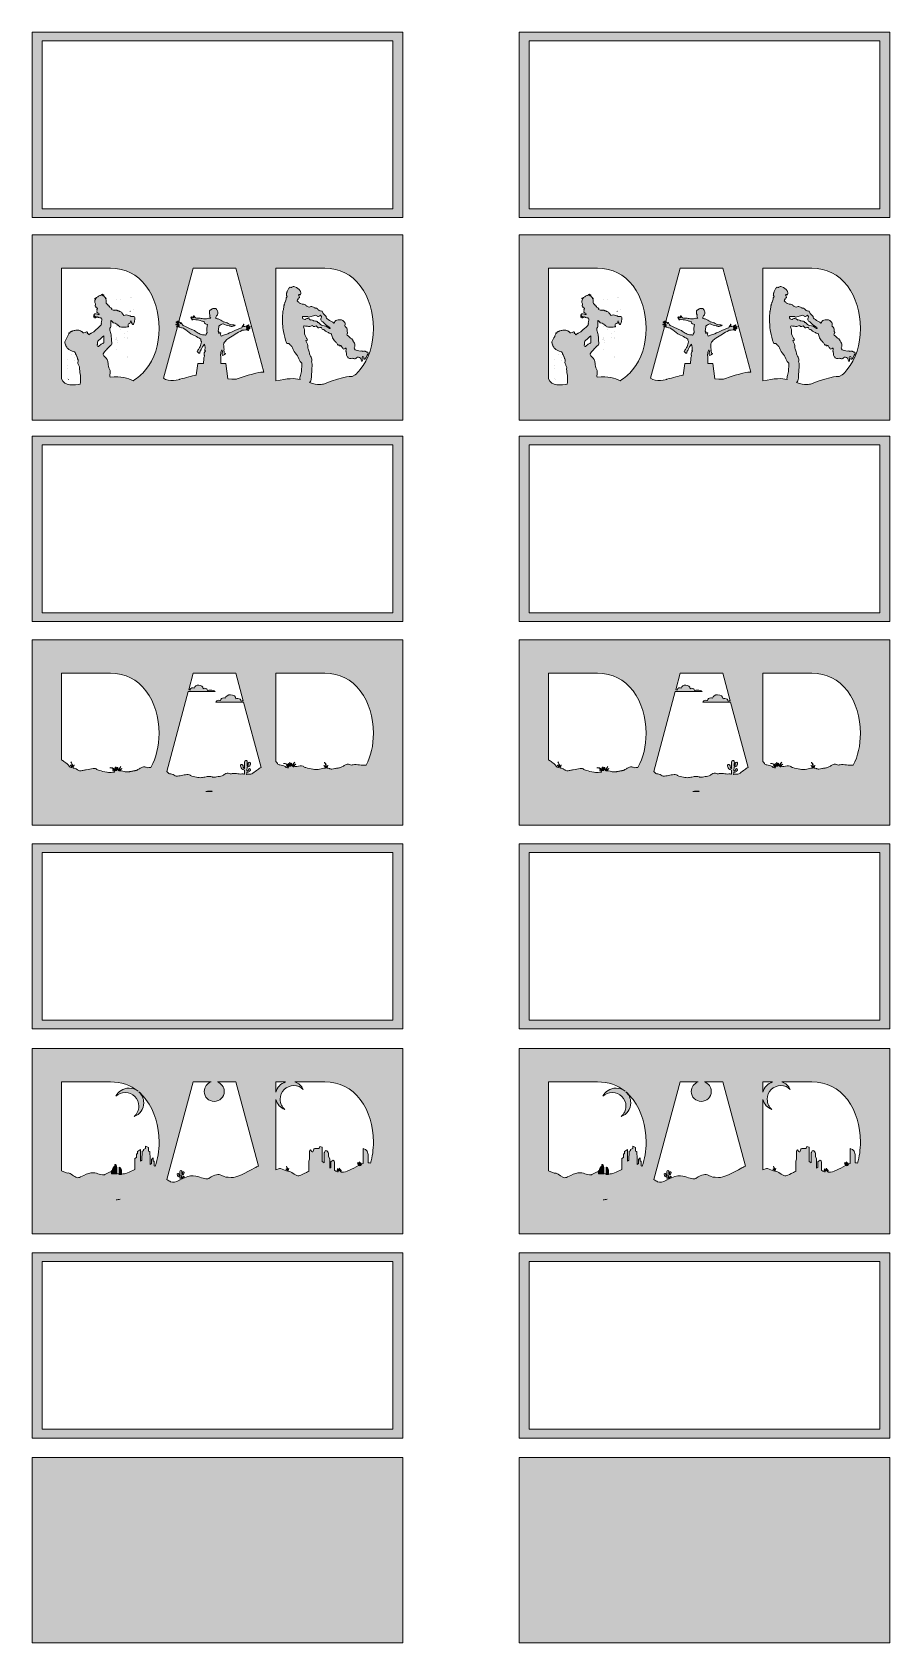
# Model space of a CAD drawing. Extents: x 20 to 2250, y -2734 to 1454.
import ezdxf

# ---------------------------------------------------------------- set-up
doc = ezdxf.new("R2010")
doc.units = 0
doc.header["$MEASUREMENT"] = 0
doc.layers.add('Layer 1', color=7, linetype='Continuous')

# ---------------------------------------------------------------- blocks, each defined once
blk = doc.blocks.new('block 5')
at = {"layer": 'Layer 1', "true_color": 0xf2b571}
h = blk.add_hatch(color=31, dxfattribs=at)
h.dxf.hatch_style = 2
edge = h.paths.add_edge_path()
edge.add_spline(control_points=[(1506.6, -1497.8), (1506.6, -1497.8), (1506.6, -1514.1), (1506.6, -1514.1), (1506.6, -1514.1), (1492.6, -1514.1), (1492.6, -1514.1), (1492.6, -1514.1), (1492.6, -1506.9), (1492.6, -1506.9), (1492.6, -1506.9), (1495.5, -1505), (1495.5, -1505), (1495.5, -1505), (1495, -1495.3), (1501.8, -1494.4), (1501.8, -1494.4), (1501.8, -1490.5), (1501.8, -1490.5), (1501.8, -1490.5), (1503.7, -1490.5), (1503.7, -1490.5), (1503.7, -1490.5), (1506.1, -1491.5), (1506.6, -1497.8)], knot_values=[0, 0, 0, 0, 1, 1, 1, 2, 2, 2, 3, 3, 3, 4, 4, 4, 5, 5, 5, 6, 6, 6, 7, 7, 7, 8, 8, 8, 8], degree=3, periodic=1)
h = blk.add_hatch(color=31, dxfattribs=at)
h.dxf.hatch_style = 2
edge = h.paths.add_edge_path()
edge.add_spline(control_points=[(1518.6, -1504.4), (1518.6, -1504.4), (1518.6, -1516), (1518.6, -1516), (1518.6, -1516), (1512.4, -1516), (1512.4, -1516), (1512.4, -1516), (1512.4, -1497.2), (1512.4, -1497.2), (1512.4, -1497.2), (1517.2, -1497.7), (1518.6, -1504.4)], knot_values=[0, 0, 0, 0, 1, 1, 1, 2, 2, 2, 3, 3, 3, 4, 4, 4, 4], degree=3, periodic=1)
at = {"layer": 'Layer 1', "lineweight": 0}
for points, knots in [([(1506.6, -1497.8), (1506.6, -1497.8), (1506.6, -1514.1), (1506.6, -1514.1), (1506.6, -1514.1), (1492.6, -1514.1), (1492.6, -1514.1), (1492.6, -1514.1), (1492.6, -1506.9), (1492.6, -1506.9), (1492.6, -1506.9), (1495.5, -1505), (1495.5, -1505), (1495.5, -1505), (1495, -1495.3), (1501.8, -1494.4), (1501.8, -1494.4), (1501.8, -1490.5), (1501.8, -1490.5), (1501.8, -1490.5), (1503.7, -1490.5), (1503.7, -1490.5), (1503.7, -1490.5), (1506.1, -1491.5), (1506.6, -1497.8)], [0, 0, 0, 0, 1, 1, 1, 2, 2, 2, 3, 3, 3, 4, 4, 4, 5, 5, 5, 6, 6, 6, 7, 7, 7, 8, 8, 8, 8]), ([(1518.6, -1504.4), (1518.6, -1504.4), (1518.6, -1516), (1518.6, -1516), (1518.6, -1516), (1512.4, -1516), (1512.4, -1516), (1512.4, -1516), (1512.4, -1497.2), (1512.4, -1497.2), (1512.4, -1497.2), (1517.2, -1497.7), (1518.6, -1504.4)], [0, 0, 0, 0, 1, 1, 1, 2, 2, 2, 3, 3, 3, 4, 4, 4, 4])]:
    blk.add_open_spline(points, degree=3, knots=knots, dxfattribs=at)
blk = doc.blocks.new('block 4')
at = {"layer": 'Layer 1', "true_color": 0xf2b571}
h = blk.add_hatch(color=31, dxfattribs=at)
h.dxf.hatch_style = 2
edge = h.paths.add_edge_path()
edge.add_spline(control_points=[(2141.5, -1491.6), (2141.5, -1491.6), (2141.5, -1491.6), (2141.5, -1491.7), (2141.5, -1491.7), (2141.5, -1491.7), (2141.5, -1491.7), (2141.5, -1491.7), (2141.6, -1492.8), (2141.6, -1492.8), (2141.6, -1492.8), (2135.6, -1493.8), (2135.6, -1492.8), (2135.6, -1492.7), (2135.6, -1492.7), (2135.6, -1492.6), (2135.5, -1491.7), (2134.7, -1490), (2134.6, -1489.7), (2134.3, -1489.3), (2134.1, -1488.9), (2133.9, -1488.6), (2133.6, -1488.2), (2133.3, -1487.9), (2132.9, -1487.5), (2132.9, -1487.5), (2132.8, -1487.4), (2132.8, -1487.4), (2132.8, -1487.4), (2132.4, -1487.1), (2132.4, -1487.1), (2132.4, -1487.1), (2133, -1487.5), (2133, -1487.5), (2133, -1487.5), (2133.1, -1487.5), (2133.1, -1487.5), (2133.1, -1487.5), (2133.1, -1487.5), (2133.1, -1487.5), (2133.9, -1488.1), (2134.7, -1488.9), (2135.3, -1489.8), (2135.4, -1489.9), (2135.5, -1490), (2135.6, -1490.1), (2135.6, -1489.8), (2135.5, -1489.5), (2135.5, -1489.2), (2135.1, -1487.8), (2134.7, -1486.4), (2133.9, -1485.1), (2133.9, -1485.1), (2133.9, -1485), (2133.9, -1485), (2133.9, -1485), (2133.7, -1484.7), (2133.7, -1484.7), (2133.7, -1484.7), (2133.5, -1484.3), (2133.5, -1484.3), (2133.5, -1484.3), (2133.4, -1484.2), (2133.4, -1484.2), (2133.4, -1484.2), (2133.8, -1484.6), (2133.8, -1484.6), (2133.8, -1484.6), (2133.8, -1484.6), (2133.8, -1484.6), (2133.9, -1484.7), (2133.9, -1484.7), (2134, -1484.8), (2135.2, -1486.2), (2136, -1487.8), (2136.6, -1489.6), (2136.5, -1487.2), (2137, -1485), (2138.5, -1483), (2138.5, -1483.4), (2138.3, -1483.7), (2138.2, -1484), (2137.6, -1485.7), (2137.3, -1487.4), (2137.4, -1489.1), (2137.4, -1489.2), (2137.3, -1489.3), (2137.4, -1489.4), (2137.6, -1489.4), (2137.6, -1489.2), (2137.6, -1489.1), (2137.7, -1488.3), (2138.1, -1487.6), (2138.4, -1486.9), (2138.9, -1486), (2139.4, -1485.3), (2140.1, -1484.6), (2140.1, -1484.6), (2140.2, -1484.6), (2140.3, -1484.5), (2139.8, -1485.3), (2139.5, -1486.1), (2139.2, -1486.9), (2139, -1487.8), (2138.9, -1488.7), (2139, -1489.6), (2139.3, -1488.1), (2140, -1486.9), (2141.2, -1485.9), (2140.7, -1487.2), (2140.2, -1488.4), (2140.1, -1489.8), (2140.4, -1489.2), (2140.7, -1488.7), (2141.1, -1488.3), (2141.6, -1487.9), (2142.1, -1487.6), (2142.7, -1487.4), (2142.1, -1488.1), (2141.6, -1488.7), (2141.2, -1489.5), (2141.2, -1489.5), (2141.2, -1489.5), (2141.2, -1489.5), (2141, -1489.8), (2140.8, -1490.2), (2140.7, -1490.5), (2141.1, -1490.1), (2141.4, -1489.7), (2141.9, -1489.4), (2142.4, -1489.1), (2142.9, -1488.9), (2143.4, -1488.9), (2143.1, -1489.2), (2142.8, -1489.5), (2142.5, -1489.8), (2142.1, -1490.3), (2141.8, -1490.9), (2141.5, -1491.6)], knot_values=[0, 0, 0, 0, 1, 1, 1, 2, 2, 2, 3, 3, 3, 4, 4, 4, 5, 5, 5, 6, 6, 6, 7, 7, 7, 8, 8, 8, 9, 9, 9, 10, 10, 10, 11, 11, 11, 12, 12, 12, 13, 13, 13, 14, 14, 14, 15, 15, 15, 16, 16, 16, 17, 17, 17, 18, 18, 18, 19, 19, 19, 20, 20, 20, 21, 21, 21, 22, 22, 22, 23, 23, 23, 24, 24, 24, 25, 25, 25, 26, 26, 26, 27, 27, 27, 28, 28, 28, 29, 29, 29, 30, 30, 30, 31, 31, 31, 32, 32, 32, 33, 33, 33, 34, 34, 34, 35, 35, 35, 36, 36, 36, 37, 37, 37, 38, 38, 38, 39, 39, 39, 40, 40, 40, 41, 41, 41, 42, 42, 42, 43, 43, 43, 44, 44, 44, 45, 45, 45, 46, 46, 46, 46], degree=3, periodic=1)
h = blk.add_hatch(color=31, dxfattribs=at)
h.dxf.hatch_style = 2
edge = h.paths.add_edge_path()
edge.add_spline(control_points=[(2141.5, -1491.6), (2141.5, -1491.6), (2141.5, -1491.6), (2141.5, -1491.7), (2141.5, -1491.7), (2141.5, -1491.7), (2141.5, -1491.7), (2141.5, -1491.7), (2141.6, -1492.8), (2141.6, -1492.8), (2141.6, -1492.8), (2135.6, -1493.8), (2135.6, -1492.8), (2135.6, -1492.7), (2135.6, -1492.7), (2135.6, -1492.6), (2136.6, -1492), (2137.7, -1491.4), (2138.7, -1490.8), (2139.5, -1490.3), (2140.3, -1489.9), (2141.2, -1489.5), (2141, -1489.8), (2140.8, -1490.2), (2140.7, -1490.5), (2141.1, -1490.1), (2141.4, -1489.7), (2141.9, -1489.4), (2142.4, -1489.1), (2142.9, -1488.9), (2143.4, -1488.9), (2143.1, -1489.2), (2142.8, -1489.5), (2142.5, -1489.8), (2142.1, -1490.3), (2141.8, -1490.9), (2141.5, -1491.6)], knot_values=[0, 0, 0, 0, 1, 1, 1, 2, 2, 2, 3, 3, 3, 4, 4, 4, 5, 5, 5, 6, 6, 6, 7, 7, 7, 8, 8, 8, 9, 9, 9, 10, 10, 10, 11, 11, 11, 12, 12, 12, 12], degree=3, periodic=1)
h = blk.add_hatch(color=31, dxfattribs=at)
h.dxf.hatch_style = 2
edge = h.paths.add_edge_path()
edge.add_spline(control_points=[(1506.6, -1513.5), (1506.6, -1513.5), (1506.6, -1514.1), (1506.6, -1514.1), (1506.6, -1514.1), (1492.6, -1514.1), (1492.6, -1514.1), (1492.6, -1514.1), (1492.6, -1509), (1492.6, -1509), (1495.2, -1508.9), (1497.7, -1509.5), (1500.6, -1511), (1503.1, -1512.3), (1504.9, -1513), (1506.6, -1513.5)], knot_values=[0, 0, 0, 0, 1, 1, 1, 2, 2, 2, 3, 3, 3, 4, 4, 4, 5, 5, 5, 5], degree=3, periodic=1)
h = blk.add_hatch(color=31, dxfattribs=at)
h.dxf.hatch_style = 2
edge = h.paths.add_edge_path()
edge.add_spline(control_points=[(1518.6, -1514.7), (1518.6, -1514.7), (1518.6, -1516), (1518.6, -1516), (1518.6, -1516), (1512.4, -1516), (1512.4, -1516), (1512.4, -1516), (1512.4, -1514.3), (1512.4, -1514.3), (1514, -1514.4), (1516, -1514.5), (1518.6, -1514.7)], knot_values=[0, 0, 0, 0, 1, 1, 1, 2, 2, 2, 3, 3, 3, 4, 4, 4, 4], degree=3, periodic=1)
at = {"layer": 'Layer 1', "lineweight": 0}
blk.add_lwpolyline([(2137.4, -1488.9), (2137.4, -1488.9)], dxfattribs=at)
for points, knots in [([(2141.5, -1491.6), (2141.5, -1491.6), (2141.5, -1491.6), (2141.5, -1491.7), (2141.5, -1491.7), (2141.5, -1491.7), (2141.5, -1491.7), (2141.5, -1491.7), (2141.6, -1492.8), (2141.6, -1492.8), (2141.6, -1492.8), (2135.6, -1493.8), (2135.6, -1492.8), (2135.6, -1492.7), (2135.6, -1492.7), (2135.6, -1492.6), (2135.5, -1491.7), (2134.7, -1490), (2134.6, -1489.7), (2134.3, -1489.3), (2134.1, -1488.9), (2133.9, -1488.6), (2133.6, -1488.2), (2133.3, -1487.9), (2132.9, -1487.5), (2132.9, -1487.5), (2132.8, -1487.4), (2132.8, -1487.4), (2132.8, -1487.4), (2132.4, -1487.1), (2132.4, -1487.1), (2132.4, -1487.1), (2133, -1487.5), (2133, -1487.5), (2133, -1487.5), (2133.1, -1487.5), (2133.1, -1487.5), (2133.1, -1487.5), (2133.1, -1487.5), (2133.1, -1487.5), (2133.9, -1488.1), (2134.7, -1488.9), (2135.3, -1489.8), (2135.4, -1489.9), (2135.5, -1490), (2135.6, -1490.1), (2135.6, -1489.8), (2135.5, -1489.5), (2135.5, -1489.2), (2135.1, -1487.8), (2134.7, -1486.4), (2133.9, -1485.1), (2133.9, -1485.1), (2133.9, -1485), (2133.9, -1485), (2133.9, -1485), (2133.7, -1484.7), (2133.7, -1484.7), (2133.7, -1484.7), (2133.5, -1484.3), (2133.5, -1484.3), (2133.5, -1484.3), (2133.4, -1484.2), (2133.4, -1484.2), (2133.4, -1484.2), (2133.8, -1484.6), (2133.8, -1484.6), (2133.8, -1484.6), (2133.8, -1484.6), (2133.8, -1484.6), (2133.9, -1484.7), (2133.9, -1484.7), (2134, -1484.8), (2135.2, -1486.2), (2136, -1487.8), (2136.6, -1489.6), (2136.5, -1487.2), (2137, -1485), (2138.5, -1483), (2138.5, -1483.4), (2138.3, -1483.7), (2138.2, -1484), (2137.6, -1485.7), (2137.3, -1487.4), (2137.4, -1489.1), (2137.4, -1489.2), (2137.3, -1489.3), (2137.4, -1489.4), (2137.6, -1489.4), (2137.6, -1489.2), (2137.6, -1489.1), (2137.7, -1488.3), (2138.1, -1487.6), (2138.4, -1486.9), (2138.9, -1486), (2139.4, -1485.3), (2140.1, -1484.6), (2140.1, -1484.6), (2140.2, -1484.6), (2140.3, -1484.5), (2139.8, -1485.3), (2139.5, -1486.1), (2139.2, -1486.9), (2139, -1487.8), (2138.9, -1488.7), (2139, -1489.6), (2139.3, -1488.1), (2140, -1486.9), (2141.2, -1485.9), (2140.7, -1487.2), (2140.2, -1488.4), (2140.1, -1489.8), (2140.4, -1489.2), (2140.7, -1488.7), (2141.1, -1488.3), (2141.6, -1487.9), (2142.1, -1487.6), (2142.7, -1487.4), (2142.1, -1488.1), (2141.6, -1488.7), (2141.2, -1489.5), (2141.2, -1489.5), (2141.2, -1489.5), (2141.2, -1489.5), (2141, -1489.8), (2140.8, -1490.2), (2140.7, -1490.5), (2141.1, -1490.1), (2141.4, -1489.7), (2141.9, -1489.4), (2142.4, -1489.1), (2142.9, -1488.9), (2143.4, -1488.9), (2143.1, -1489.2), (2142.8, -1489.5), (2142.5, -1489.8), (2142.1, -1490.3), (2141.8, -1490.9), (2141.5, -1491.6)], [0, 0, 0, 0, 1, 1, 1, 2, 2, 2, 3, 3, 3, 4, 4, 4, 5, 5, 5, 6, 6, 6, 7, 7, 7, 8, 8, 8, 9, 9, 9, 10, 10, 10, 11, 11, 11, 12, 12, 12, 13, 13, 13, 14, 14, 14, 15, 15, 15, 16, 16, 16, 17, 17, 17, 18, 18, 18, 19, 19, 19, 20, 20, 20, 21, 21, 21, 22, 22, 22, 23, 23, 23, 24, 24, 24, 25, 25, 25, 26, 26, 26, 27, 27, 27, 28, 28, 28, 29, 29, 29, 30, 30, 30, 31, 31, 31, 32, 32, 32, 33, 33, 33, 34, 34, 34, 35, 35, 35, 36, 36, 36, 37, 37, 37, 38, 38, 38, 39, 39, 39, 40, 40, 40, 41, 41, 41, 42, 42, 42, 43, 43, 43, 44, 44, 44, 45, 45, 45, 46, 46, 46, 46]), ([(2141.5, -1491.6), (2141.5, -1491.6), (2141.5, -1491.6), (2141.5, -1491.7), (2141.5, -1491.7), (2141.5, -1491.7), (2141.5, -1491.7), (2141.5, -1491.7), (2141.6, -1492.8), (2141.6, -1492.8), (2141.6, -1492.8), (2135.6, -1493.8), (2135.6, -1492.8), (2135.6, -1492.7), (2135.6, -1492.7), (2135.6, -1492.6), (2136.6, -1492), (2137.7, -1491.4), (2138.7, -1490.8), (2139.5, -1490.3), (2140.3, -1489.9), (2141.2, -1489.5), (2141, -1489.8), (2140.8, -1490.2), (2140.7, -1490.5), (2141.1, -1490.1), (2141.4, -1489.7), (2141.9, -1489.4), (2142.4, -1489.1), (2142.9, -1488.9), (2143.4, -1488.9), (2143.1, -1489.2), (2142.8, -1489.5), (2142.5, -1489.8), (2142.1, -1490.3), (2141.8, -1490.9), (2141.5, -1491.6)], [0, 0, 0, 0, 1, 1, 1, 2, 2, 2, 3, 3, 3, 4, 4, 4, 5, 5, 5, 6, 6, 6, 7, 7, 7, 8, 8, 8, 9, 9, 9, 10, 10, 10, 11, 11, 11, 12, 12, 12, 12]), ([(1506.6, -1513.5), (1506.6, -1513.5), (1506.6, -1514.1), (1506.6, -1514.1), (1506.6, -1514.1), (1492.6, -1514.1), (1492.6, -1514.1), (1492.6, -1514.1), (1492.6, -1509), (1492.6, -1509), (1495.2, -1508.9), (1497.7, -1509.5), (1500.6, -1511), (1503.1, -1512.3), (1504.9, -1513), (1506.6, -1513.5)], [0, 0, 0, 0, 1, 1, 1, 2, 2, 2, 3, 3, 3, 4, 4, 4, 5, 5, 5, 5]), ([(1518.6, -1514.7), (1518.6, -1514.7), (1518.6, -1516), (1518.6, -1516), (1518.6, -1516), (1512.4, -1516), (1512.4, -1516), (1512.4, -1516), (1512.4, -1514.3), (1512.4, -1514.3), (1514, -1514.4), (1516, -1514.5), (1518.6, -1514.7)], [0, 0, 0, 0, 1, 1, 1, 2, 2, 2, 3, 3, 3, 4, 4, 4, 4])]:
    blk.add_open_spline(points, degree=3, knots=knots, dxfattribs=at)
at = {"layer": 'Layer 1'}
blk.add_blockref('block 5', (0, 0), dxfattribs=at)
blk = doc.blocks.new('block 6')
at = {"layer": 'Layer 1', "true_color": 0xf2b571}
h = blk.add_hatch(color=31, dxfattribs=at)
h.dxf.hatch_style = 2
h.paths.add_polyline_path([(1286.6, -1188.3), (1286.6, -1670.1), (2250.4, -1670.1), (2250.4, -1188.3)])
edge = h.paths.add_edge_path()
edge.add_spline(control_points=[(1920.4, -1275.5), (1920.4, -1275.5), (1945, -1275.5), (1945, -1275.5), (1933, -1279.6), (1923.7, -1289.6), (1920.4, -1302), (1920.4, -1302), (1920.4, -1275.5), (1920.4, -1275.5)], knot_values=[0, 0, 0, 0, 1, 1, 1, 2, 2, 2, 3, 3, 3, 3], degree=3, periodic=1)
edge = h.paths.add_edge_path()
edge.add_spline(control_points=[(1505, -1582.1), (1508.6, -1581.6), (1512.2, -1581), (1515.7, -1580.5), (1512.2, -1581.2), (1508.7, -1581.7), (1505, -1582.1)], knot_values=[0, 0, 0, 0, 1, 1, 1, 2, 2, 2, 2], degree=3, periodic=1)
edge = h.paths.add_edge_path()
edge.add_spline(control_points=[(1606.6, -1494.5), (1605.6, -1494.2), (1604.6, -1493.9), (1603.6, -1493.6), (1603.6, -1493.6), (1603.6, -1481), (1603.6, -1481), (1603.6, -1481), (1601.3, -1481), (1601.3, -1481), (1601.3, -1481), (1601.3, -1472.5), (1601.3, -1472.5), (1601.3, -1472.5), (1597, -1476.8), (1597, -1476.8), (1597, -1476.8), (1597, -1487.7), (1597, -1487.7), (1597, -1487.7), (1593.4, -1490.1), (1593.4, -1490.1), (1593.4, -1490.1), (1593.4, -1489.2), (1593.4, -1489.2), (1594.4, -1484.1), (1592.4, -1456.5), (1592.4, -1456.5), (1592.4, -1456.5), (1588.8, -1455.5), (1588.8, -1455.5), (1588.8, -1455.5), (1588.8, -1446.3), (1588.8, -1446.3), (1588.8, -1446.3), (1581.7, -1442.2), (1581.7, -1442.2), (1581.7, -1442.2), (1581.7, -1448.9), (1581.7, -1448.9), (1581.7, -1448.9), (1576.1, -1450.9), (1576.1, -1450.9), (1576.1, -1450.9), (1576.1, -1454.5), (1576.1, -1454.5), (1576.1, -1454.5), (1572.5, -1455.5), (1572.5, -1455.5), (1572.5, -1455.5), (1572, -1479), (1572, -1479), (1572, -1479), (1568.4, -1481), (1568.4, -1481), (1568.4, -1481), (1567.9, -1450.9), (1567.9, -1450.9), (1567.9, -1450.9), (1560.1, -1456), (1560.1, -1456), (1560.1, -1456), (1560.1, -1462), (1560.1, -1462), (1560.1, -1462), (1557.7, -1462.6), (1557.7, -1462.6), (1557.7, -1462.6), (1557.7, -1472.3), (1557.7, -1472.3), (1557.7, -1472.3), (1553.6, -1474.4), (1553.6, -1474.4), (1553.6, -1474.4), (1553.6, -1502.7), (1553.6, -1502.7), (1540.2, -1510.1), (1527.7, -1515.4), (1519.5, -1514.8), (1519.2, -1514.7), (1518.9, -1514.7), (1518.6, -1514.7), (1518.6, -1514.7), (1518.6, -1516), (1518.6, -1516), (1518.6, -1516), (1512.4, -1516), (1512.4, -1516), (1512.4, -1516), (1512.4, -1514.3), (1512.4, -1514.3), (1510, -1514.2), (1508.4, -1514), (1506.6, -1513.5), (1506.6, -1513.5), (1506.6, -1514.1), (1506.6, -1514.1), (1506.6, -1514.1), (1492.6, -1514.1), (1492.6, -1514.1), (1492.6, -1514.1), (1492.6, -1509), (1492.6, -1509), (1488.3, -1509.2), (1483.5, -1511.6), (1475.6, -1516.3), (1475.6, -1516.3), (1472.5, -1518.6), (1464.2, -1516.3), (1455.9, -1514), (1445.3, -1507.2), (1427.1, -1515.5), (1408.9, -1523.9), (1406.7, -1526.1), (1399.8, -1523.1), (1393, -1520.1), (1383.2, -1509.5), (1377.9, -1512.5), (1377.9, -1512.5), (1363.1, -1506.8), (1363.1, -1506.8), (1363.1, -1506.8), (1363.1, -1275.5), (1363.1, -1275.5), (1363.1, -1275.5), (1490.2, -1275.5), (1490.2, -1275.5), (1518.4, -1275.5), (1542.3, -1283.5), (1562, -1299.5), (1555.5, -1294.5), (1547.3, -1291.5), (1538.5, -1291.5), (1523.4, -1291.5), (1510.4, -1300.2), (1504.2, -1312.8), (1510.6, -1306.7), (1519.2, -1303), (1528.7, -1303), (1548.3, -1303), (1564.2, -1318.9), (1564.2, -1338.5), (1564.2, -1349.2), (1559.4, -1358.8), (1551.9, -1365.3), (1566.4, -1359.9), (1576.6, -1345.9), (1576.6, -1329.6), (1576.6, -1318.2), (1571.6, -1308), (1563.7, -1301), (1570.5, -1306.8), (1576.8, -1313.6), (1582.6, -1321.4), (1605.2, -1352), (1616.6, -1388.8), (1616.6, -1431.8), (1616.6, -1454.7), (1613.2, -1475.6), (1606.6, -1494.5)], knot_values=[0, 0, 0, 0, 1, 1, 1, 2, 2, 2, 3, 3, 3, 4, 4, 4, 5, 5, 5, 6, 6, 6, 7, 7, 7, 8, 8, 8, 9, 9, 9, 10, 10, 10, 11, 11, 11, 12, 12, 12, 13, 13, 13, 14, 14, 14, 15, 15, 15, 16, 16, 16, 17, 17, 17, 18, 18, 18, 19, 19, 19, 20, 20, 20, 21, 21, 21, 22, 22, 22, 23, 23, 23, 24, 24, 24, 25, 25, 25, 26, 26, 26, 27, 27, 27, 28, 28, 28, 29, 29, 29, 30, 30, 30, 31, 31, 31, 32, 32, 32, 33, 33, 33, 34, 34, 34, 35, 35, 35, 36, 36, 36, 37, 37, 37, 38, 38, 38, 39, 39, 39, 40, 40, 40, 41, 41, 41, 42, 42, 42, 43, 43, 43, 44, 44, 44, 45, 45, 45, 46, 46, 46, 47, 47, 47, 48, 48, 48, 49, 49, 49, 50, 50, 50, 51, 51, 51, 52, 52, 52, 53, 53, 53, 53], degree=3, periodic=1)
edge = h.paths.add_edge_path()
edge.add_spline(control_points=[(1865.5, -1498.8), (1841.5, -1511.8), (1818.5, -1524.8), (1804.5, -1523.8), (1790.5, -1522.8), (1789.5, -1523.8), (1779.5, -1518.8), (1769.5, -1513.8), (1763.5, -1515.8), (1746.5, -1525.8), (1746.5, -1525.8), (1742.5, -1528.8), (1731.5, -1525.8), (1720.5, -1522.8), (1706.5, -1513.8), (1682.5, -1524.8), (1679.7, -1526.1), (1677.1, -1527.2), (1674.8, -1528.3), (1674.9, -1527.9), (1674.9, -1527.5), (1675, -1527), (1675, -1526.9), (1675, -1526.7), (1675.2, -1526.8), (1676, -1526.9), (1676.7, -1526.8), (1677.5, -1526.6), (1679.2, -1526.1), (1680.4, -1525), (1681.3, -1523.5), (1681.5, -1523.1), (1681.7, -1522.7), (1681.7, -1522.3), (1681.8, -1521.2), (1680.8, -1520.3), (1679.7, -1520.6), (1679, -1520.7), (1678.6, -1521.2), (1678.4, -1521.8), (1678.3, -1522.2), (1678.2, -1522.6), (1678.1, -1522.9), (1677.8, -1523.7), (1677.3, -1524.3), (1676.5, -1524.6), (1676, -1524.7), (1675.6, -1524.7), (1675.2, -1524.7), (1675, -1524.7), (1675, -1524.7), (1675, -1524.5), (1675, -1523.8), (1675.1, -1523), (1675.1, -1522.2), (1675.1, -1522.1), (1675.1, -1521.9), (1675.1, -1521.8), (1675.2, -1520.4), (1675.3, -1519.1), (1675.3, -1517.7), (1675.3, -1517.5), (1675.3, -1517.5), (1675.5, -1517.5), (1676.7, -1517.6), (1677.8, -1517.3), (1678.7, -1516.6), (1679.7, -1515.8), (1680.4, -1514.8), (1681, -1513.7), (1681.1, -1513.4), (1681.2, -1513.2), (1681.3, -1512.9), (1681.3, -1512.8), (1681.4, -1512.6), (1681.4, -1512.5), (1681.6, -1512), (1681.7, -1511.5), (1681.7, -1511.1), (1681.6, -1510.1), (1681, -1509.5), (1680.2, -1509.2), (1678.9, -1508.8), (1677.8, -1509.5), (1677.5, -1510.7), (1677.4, -1511.3), (1677.5, -1511.8), (1677.5, -1512.4), (1677.5, -1512.9), (1677.6, -1513.4), (1677.5, -1513.9), (1677.4, -1514.7), (1677, -1515.2), (1676.2, -1515.4), (1676, -1515.5), (1675.7, -1515.5), (1675.5, -1515.5), (1675.4, -1515.5), (1675.3, -1515.5), (1675.3, -1515.3), (1675.4, -1515), (1675.4, -1514.7), (1675.4, -1514.4), (1675.5, -1512.8), (1675.7, -1511.3), (1675.8, -1509.7), (1675.8, -1508.9), (1675.8, -1508.2), (1675.5, -1507.6), (1675.5, -1507.4), (1675.4, -1507.3), (1675.3, -1507.1), (1675.1, -1506.7), (1674.8, -1506.4), (1674.4, -1506.2), (1674.3, -1506.2), (1674.3, -1506.1), (1674.3, -1506.1), (1674.2, -1506.1), (1674.1, -1506), (1674, -1506), (1673.9, -1505.9), (1673.8, -1506), (1673.8, -1506), (1673.5, -1505.9), (1673.2, -1505.9), (1672.9, -1506), (1671.7, -1506.2), (1670.6, -1507.3), (1670.7, -1508.7), (1670.7, -1510.2), (1670.8, -1511.7), (1670.8, -1513.2), (1670.9, -1514.7), (1670.9, -1516.2), (1671, -1517.7), (1671, -1518.5), (1671, -1519.4), (1671, -1520.2), (1671, -1520.3), (1671.1, -1520.4), (1670.9, -1520.4), (1670.6, -1520.3), (1670.3, -1520.3), (1670, -1520.1), (1669.4, -1519.9), (1669.1, -1519.4), (1668.9, -1518.8), (1668.7, -1518.1), (1668.6, -1517.4), (1668.4, -1516.7), (1668.3, -1516.1), (1668.2, -1515.5), (1668, -1514.9), (1668, -1514.8), (1668, -1514.7), (1667.9, -1514.6), (1667.9, -1514.5), (1667.8, -1514.4), (1667.7, -1514.4), (1667.7, -1514.3), (1667.7, -1514.3), (1667.6, -1514.2), (1667.6, -1514.2), (1667.5, -1514.1), (1667.4, -1514), (1667.4, -1513.9), (1667.3, -1513.8), (1667.2, -1513.8), (1667.1, -1513.7), (1667, -1513.7), (1666.9, -1513.6), (1666.9, -1513.6), (1666.9, -1513.6), (1666.9, -1513.6), (1666.8, -1513.5), (1666.8, -1513.5), (1666.7, -1513.5), (1666.7, -1513.4), (1666.6, -1513.4), (1666.5, -1513.4), (1666.5, -1513.4), (1666.5, -1513.4), (1666.4, -1513.4), (1665.4, -1513.1), (1664.5, -1513.4), (1663.9, -1514.2), (1663.4, -1514.7), (1663.2, -1515.4), (1663.5, -1516), (1663.8, -1517.1), (1664.3, -1518.1), (1664.7, -1519.1), (1665.4, -1520.5), (1666.5, -1521.6), (1668, -1522.2), (1668.9, -1522.6), (1669.9, -1522.9), (1670.8, -1523.1), (1671, -1523.1), (1671, -1523.2), (1671, -1523.4), (1671, -1525.5), (1671, -1527.7), (1671, -1529.9), (1671, -1529.9), (1671, -1530.1), (1671, -1530.1), (1657.2, -1536.6), (1653.8, -1538), (1646.5, -1534.8), (1643.7, -1533.5), (1640.4, -1531.2), (1637.1, -1528.8), (1637.1, -1528.8), (1705.1, -1275.5), (1705.1, -1275.5), (1705.1, -1275.5), (1751.8, -1275.5), (1751.8, -1275.5), (1741.5, -1278.9), (1734.1, -1288.7), (1734.1, -1300.1), (1734.1, -1314.5), (1745.7, -1326.1), (1760.1, -1326.1), (1774.5, -1326.1), (1786.1, -1314.5), (1786.1, -1300.1), (1786.1, -1288.7), (1778.7, -1278.9), (1768.4, -1275.5), (1768.4, -1275.5), (1816.1, -1275.5), (1816.1, -1275.5), (1816.1, -1275.5), (1875, -1494.5), (1875, -1494.5), (1872, -1495.6), (1868.8, -1497), (1865.5, -1498.8)], knot_values=[0, 0, 0, 0, 1, 1, 1, 2, 2, 2, 3, 3, 3, 4, 4, 4, 5, 5, 5, 6, 6, 6, 7, 7, 7, 8, 8, 8, 9, 9, 9, 10, 10, 10, 11, 11, 11, 12, 12, 12, 13, 13, 13, 14, 14, 14, 15, 15, 15, 16, 16, 16, 17, 17, 17, 18, 18, 18, 19, 19, 19, 20, 20, 20, 21, 21, 21, 22, 22, 22, 23, 23, 23, 24, 24, 24, 25, 25, 25, 26, 26, 26, 27, 27, 27, 28, 28, 28, 29, 29, 29, 30, 30, 30, 31, 31, 31, 32, 32, 32, 33, 33, 33, 34, 34, 34, 35, 35, 35, 36, 36, 36, 37, 37, 37, 38, 38, 38, 39, 39, 39, 40, 40, 40, 41, 41, 41, 42, 42, 42, 43, 43, 43, 44, 44, 44, 45, 45, 45, 46, 46, 46, 47, 47, 47, 48, 48, 48, 49, 49, 49, 50, 50, 50, 51, 51, 51, 52, 52, 52, 53, 53, 53, 54, 54, 54, 55, 55, 55, 56, 56, 56, 57, 57, 57, 58, 58, 58, 59, 59, 59, 60, 60, 60, 61, 61, 61, 62, 62, 62, 63, 63, 63, 64, 64, 64, 65, 65, 65, 66, 66, 66, 67, 67, 67, 68, 68, 68, 69, 69, 69, 70, 70, 70, 71, 71, 71, 72, 72, 72, 73, 73, 73, 74, 74, 74, 75, 75, 75, 76, 76, 76, 77, 77, 77, 78, 78, 78, 79, 79, 79, 80, 80, 80, 80], degree=3, periodic=1)
edge = h.paths.add_edge_path()
edge.add_spline(control_points=[(2166.5, -1486.5), (2164.6, -1486.2), (2162.6, -1486), (2160.6, -1485.9), (2160.6, -1485.9), (2160.6, -1463.8), (2160.6, -1463.8), (2157.6, -1449.8), (2147.6, -1448.8), (2147.6, -1448.8), (2147.6, -1448.8), (2147.6, -1487.2), (2147.6, -1487.2), (2145.4, -1487.7), (2143.3, -1488.5), (2141.2, -1489.5), (2141.2, -1489.5), (2141.2, -1489.5), (2141.2, -1489.5), (2141, -1489.8), (2140.8, -1490.2), (2140.7, -1490.5), (2141.1, -1490.1), (2141.4, -1489.7), (2141.9, -1489.4), (2142.4, -1489.1), (2142.9, -1488.9), (2143.4, -1488.9), (2143.1, -1489.2), (2142.8, -1489.5), (2142.5, -1489.8), (2142.1, -1490.3), (2141.8, -1490.9), (2141.5, -1491.6), (2141.5, -1491.6), (2141.5, -1491.6), (2141.5, -1491.7), (2141.5, -1491.7), (2141.5, -1491.7), (2141.5, -1491.7), (2141.5, -1491.7), (2141.6, -1492.8), (2141.6, -1492.8), (2141.6, -1492.8), (2135.6, -1493.8), (2135.6, -1492.8), (2135.6, -1492.7), (2135.6, -1492.7), (2135.6, -1492.6), (2118.9, -1502.4), (2102.5, -1510.5), (2092.5, -1509.8), (2091.1, -1509.7), (2089.8, -1509.6), (2088.7, -1509.5), (2088.7, -1509.5), (2088.6, -1508.8), (2088.6, -1508.8), (2088.6, -1508.8), (2088.6, -1508.8), (2088.6, -1508.8), (2088.7, -1508.8), (2088.7, -1508.8), (2088.7, -1508.7), (2088.9, -1508.1), (2089.3, -1507.4), (2089.8, -1506.9), (2090.1, -1506.5), (2090.4, -1506.2), (2090.7, -1505.9), (2090.1, -1506), (2089.6, -1506.2), (2089.1, -1506.5), (2088.6, -1506.8), (2088.2, -1507.2), (2087.8, -1507.6), (2088.3, -1506.4), (2089.1, -1505.4), (2090, -1504.4), (2089.3, -1504.5), (2088.8, -1504.9), (2088.3, -1505.3), (2087.8, -1505.8), (2087.5, -1506.3), (2087.2, -1506.9), (2087.3, -1505.5), (2087.8, -1504.1), (2088.3, -1502.8), (2087.1, -1503.8), (2086.4, -1505.1), (2086, -1506.7), (2086, -1505.7), (2086.1, -1504.8), (2086.3, -1503.9), (2086.5, -1503), (2086.9, -1502.2), (2087.4, -1501.4), (2087.3, -1501.4), (2087.2, -1501.4), (2087.2, -1501.4), (2086.5, -1502.1), (2085.9, -1502.9), (2085.5, -1503.8), (2085.1, -1504.6), (2084.7, -1505.3), (2084.6, -1506.2), (2084.5, -1506.3), (2084.6, -1506.4), (2084.4, -1506.4), (2084.3, -1506.4), (2084.4, -1506.3), (2084.4, -1506.2), (2084.3, -1504.3), (2084.5, -1502.6), (2085.2, -1500.8), (2085.3, -1500.5), (2085.5, -1500.2), (2085.5, -1499.8), (2084, -1501.9), (2083.4, -1504.2), (2083.6, -1506.7), (2082.9, -1504.8), (2082, -1503.1), (2080.8, -1501.6), (2080.7, -1501.6), (2080.7, -1501.5), (2080.6, -1501.4), (2080.6, -1501.4), (2080.6, -1501.4), (2080.6, -1501.4), (2080.6, -1501.4), (2080.2, -1501), (2080.2, -1501), (2080.2, -1501), (2080.2, -1501.1), (2080.2, -1501.1), (2080.2, -1501.1), (2080.5, -1501.6), (2080.5, -1501.6), (2080.5, -1501.6), (2080.7, -1501.8), (2080.7, -1501.8), (2080.7, -1501.8), (2080.7, -1501.9), (2080.7, -1501.9), (2081.5, -1503.3), (2082, -1504.7), (2082.3, -1506.3), (2082.4, -1506.6), (2082.4, -1506.9), (2082.5, -1507.2), (2082.4, -1507.1), (2082.3, -1507), (2082.2, -1506.9), (2081.5, -1505.9), (2080.8, -1505.1), (2079.8, -1504.5), (2079.8, -1504.5), (2079.8, -1504.5), (2079.8, -1504.5), (2079.8, -1504.5), (2079.8, -1504.5), (2079.8, -1504.5), (2079.8, -1504.5), (2079.1, -1504.1), (2079.1, -1504.1), (2079.1, -1504.1), (2079.5, -1504.4), (2079.5, -1504.4), (2079.5, -1504.4), (2079.7, -1504.5), (2079.7, -1504.5), (2080, -1504.9), (2080.4, -1505.2), (2080.7, -1505.6), (2080.9, -1506), (2081.2, -1506.4), (2081.4, -1506.7), (2081.5, -1507), (2082.1, -1508.1), (2082.3, -1509.1), (2079.7, -1508.7), (2077.6, -1508), (2073.6, -1506), (2073.2, -1505.8), (2072.9, -1505.7), (2072.6, -1505.5), (2072.6, -1505.5), (2072.6, -1483.7), (2072.6, -1483.7), (2072.6, -1482), (2071.5, -1480.6), (2071.5, -1480.6), (2071.5, -1480.6), (2071.5, -1480.3), (2071.5, -1480.3), (2068.7, -1476.4), (2063.6, -1483.4), (2063.6, -1483.4), (2063.6, -1483.4), (2063.6, -1498.3), (2063.6, -1498.3), (2063.6, -1498.3), (2060.2, -1499.4), (2060.2, -1499.4), (2060.2, -1499.4), (2060.2, -1475.2), (2060.2, -1475.2), (2060.2, -1475.2), (2057.4, -1469.1), (2057.4, -1469.1), (2057.4, -1469.1), (2057.4, -1460.6), (2057.4, -1460.6), (2056.9, -1458.9), (2053.5, -1453.3), (2050.7, -1453.8), (2047.8, -1454.4), (2046.2, -1459.5), (2046.2, -1459.5), (2046.2, -1459.5), (2045.6, -1485.4), (2045.6, -1485.4), (2045.6, -1485.4), (2040.5, -1482.6), (2040.5, -1482.6), (2040.5, -1482.6), (2040.5, -1444.8), (2040.5, -1444.8), (2040.5, -1444.8), (2034.8, -1443), (2034.8, -1443), (2034.8, -1443), (2034.8, -1444.8), (2034.8, -1444.8), (2034.8, -1444.8), (2033.8, -1444.8), (2033.8, -1444.8), (2033.8, -1448.2), (2032.1, -1448.2), (2032.1, -1448.2), (2032.1, -1448.2), (2024.2, -1448.2), (2021.9, -1448.2), (2019.7, -1448.2), (2019.1, -1449.9), (2019.1, -1449.9), (2019.1, -1449.9), (2017.4, -1455.5), (2017.4, -1455.5), (2016.3, -1459.5), (2013.5, -1457.2), (2011.8, -1453.3), (2010.1, -1449.3), (2007.9, -1455.1), (2007.9, -1455.1), (2007.9, -1455.1), (2007.9, -1476.4), (2007.9, -1476.4), (2007.9, -1476.4), (2005.6, -1481.5), (2005.6, -1481.5), (2005.6, -1481.5), (2005.6, -1508.4), (2005.6, -1508.4), (2003.9, -1508.9), (2002, -1509.6), (2000.1, -1510.5), (1981.9, -1518.9), (1979.7, -1521.1), (1972.8, -1518.1), (1966.5, -1515.3), (1957.5, -1505.9), (1952, -1507.1), (1952.1, -1506.5), (1952.3, -1505.9), (1952.5, -1505.3), (1953, -1504), (1953.5, -1502.8), (1954, -1501.5), (1954.1, -1501.4), (1954.1, -1501.3), (1954.2, -1501.2), (1954.2, -1501.1), (1954.3, -1501.1), (1954.2, -1500.9), (1952.8, -1502.2), (1952.1, -1503.9), (1951.5, -1505.7), (1951.5, -1505.6), (1951.5, -1505.5), (1951.5, -1505.5), (1951.4, -1504.1), (1951.3, -1502.7), (1951, -1501.4), (1950.9, -1501.2), (1950.9, -1501.1), (1950.8, -1500.9), (1950.8, -1500.8), (1950.8, -1500.8), (1950.8, -1500.7), (1950.8, -1500.6), (1950.8, -1500.6), (1950.7, -1500.6), (1950.7, -1500.5), (1950.7, -1500.5), (1950.7, -1500.4), (1950.6, -1500.3), (1950.6, -1500.1), (1950.5, -1499.9), (1950.1, -1498.7), (1949.5, -1497.7), (1949, -1496.9), (1948.5, -1496.1), (1948, -1495.5), (1947.6, -1495.1), (1947.6, -1495.1), (1947.6, -1495.1), (1947.6, -1495), (1947.6, -1495), (1947.5, -1494.9), (1947.5, -1494.9), (1947.5, -1495), (1947.6, -1495), (1947.6, -1495.1), (1947.6, -1495.1), (1947.6, -1495.1), (1947.6, -1495.1), (1948.3, -1496.1), (1949, -1497.9), (1949.5, -1499.4), (1949.5, -1499.4), (1949.5, -1499.4), (1949.5, -1499.4), (1949.5, -1499.4), (1949.5, -1499.4), (1949.6, -1499.5), (1949.6, -1499.5), (1949.6, -1499.5), (1949.6, -1499.5), (1949.6, -1499.5), (1949.6, -1499.5), (1949.6, -1499.5), (1949.6, -1499.7), (1949.7, -1499.9), (1949.8, -1500.1), (1949.8, -1500.1), (1949.8, -1500.1), (1949.8, -1500.1), (1949.8, -1500.1), (1949.8, -1500.2), (1949.8, -1500.2), (1949.8, -1500.2), (1949.8, -1500.2), (1949.8, -1500.2), (1949.8, -1500.3), (1949.8, -1500.3), (1949.9, -1500.4), (1949.9, -1500.4), (1949.9, -1500.5), (1949.9, -1500.5), (1949.9, -1500.6), (1949.9, -1500.6), (1949.9, -1500.6), (1950.1, -1501.2), (1950.2, -1501.6), (1950.2, -1501.6), (1950.3, -1501.7), (1950.3, -1501.7), (1950.3, -1501.7), (1950.6, -1503), (1950.5, -1504.4), (1950.5, -1505.8), (1950.1, -1504.8), (1949.6, -1503.9), (1948.9, -1503.1), (1948.2, -1502.4), (1946.7, -1501.5), (1946.3, -1501.6), (1946.3, -1501.6), (1946.3, -1501.6), (1946.4, -1501.6), (1948.2, -1503), (1949.2, -1504.8), (1949.6, -1507), (1949.6, -1507), (1932.3, -1500.3), (1932.3, -1500.3), (1931.6, -1500.1), (1930.8, -1500.1), (1930.1, -1500.3), (1930.1, -1500.3), (1920.4, -1503.9), (1920.4, -1503.9), (1920.4, -1503.9), (1920.4, -1321.1), (1920.4, -1321.1), (1923.5, -1333.2), (1932.4, -1343), (1943.9, -1347.3), (1936.4, -1340.8), (1931.7, -1331.2), (1931.7, -1320.5), (1931.7, -1300.9), (1947.5, -1285), (1967.1, -1285), (1976.6, -1285), (1985.3, -1288.7), (1991.6, -1294.8), (1987.2, -1285.8), (1979.3, -1278.8), (1969.7, -1275.5), (1969.7, -1275.5), (2047.5, -1275.5), (2047.5, -1275.5), (2086.5, -1275.5), (2117.3, -1290.8), (2140, -1321.4), (2162.6, -1352), (2173.9, -1388.8), (2173.9, -1431.8), (2173.9, -1451.5), (2171.5, -1469.7), (2166.5, -1486.5)], knot_values=[0, 0, 0, 0, 1, 1, 1, 2, 2, 2, 3, 3, 3, 4, 4, 4, 5, 5, 5, 6, 6, 6, 7, 7, 7, 8, 8, 8, 9, 9, 9, 10, 10, 10, 11, 11, 11, 12, 12, 12, 13, 13, 13, 14, 14, 14, 15, 15, 15, 16, 16, 16, 17, 17, 17, 18, 18, 18, 19, 19, 19, 20, 20, 20, 21, 21, 21, 22, 22, 22, 23, 23, 23, 24, 24, 24, 25, 25, 25, 26, 26, 26, 27, 27, 27, 28, 28, 28, 29, 29, 29, 30, 30, 30, 31, 31, 31, 32, 32, 32, 33, 33, 33, 34, 34, 34, 35, 35, 35, 36, 36, 36, 37, 37, 37, 38, 38, 38, 39, 39, 39, 40, 40, 40, 41, 41, 41, 42, 42, 42, 43, 43, 43, 44, 44, 44, 45, 45, 45, 46, 46, 46, 47, 47, 47, 48, 48, 48, 49, 49, 49, 50, 50, 50, 51, 51, 51, 52, 52, 52, 53, 53, 53, 54, 54, 54, 55, 55, 55, 56, 56, 56, 57, 57, 57, 58, 58, 58, 59, 59, 59, 60, 60, 60, 61, 61, 61, 62, 62, 62, 63, 63, 63, 64, 64, 64, 65, 65, 65, 66, 66, 66, 67, 67, 67, 68, 68, 68, 69, 69, 69, 70, 70, 70, 71, 71, 71, 72, 72, 72, 73, 73, 73, 74, 74, 74, 75, 75, 75, 76, 76, 76, 77, 77, 77, 78, 78, 78, 79, 79, 79, 80, 80, 80, 81, 81, 81, 82, 82, 82, 83, 83, 83, 84, 84, 84, 85, 85, 85, 86, 86, 86, 87, 87, 87, 88, 88, 88, 89, 89, 89, 90, 90, 90, 91, 91, 91, 92, 92, 92, 93, 93, 93, 94, 94, 94, 95, 95, 95, 96, 96, 96, 97, 97, 97, 98, 98, 98, 99, 99, 99, 100, 100, 100, 101, 101, 101, 102, 102, 102, 103, 103, 103, 104, 104, 104, 105, 105, 105, 106, 106, 106, 107, 107, 107, 108, 108, 108, 109, 109, 109, 110, 110, 110, 111, 111, 111, 112, 112, 112, 113, 113, 113, 114, 114, 114, 115, 115, 115, 116, 116, 116, 117, 117, 117, 118, 118, 118, 119, 119, 119, 120, 120, 120, 121, 121, 121, 122, 122, 122, 123, 123, 123, 124, 124, 124, 125, 125, 125, 126, 126, 126, 127, 127, 127, 128, 128, 128, 129, 129, 129, 130, 130, 130, 131, 131, 131, 132, 132, 132, 133, 133, 133, 134, 134, 134, 135, 135, 135, 136, 136, 136, 137, 137, 137, 138, 138, 138, 139, 139, 139, 140, 140, 140, 141, 141, 141, 141], degree=3, periodic=1)
at = {"layer": 'Layer 1', "lineweight": 0}
blk.add_lwpolyline([(1286.6, -1188.3), (1286.6, -1670.1), (2250.4, -1670.1), (2250.4, -1188.3), (1286.6, -1188.3)], dxfattribs=at)
for points, knots in [([(1606.6, -1494.5), (1605.6, -1494.2), (1604.6, -1493.9), (1603.6, -1493.6), (1603.6, -1493.6), (1603.6, -1481), (1603.6, -1481), (1603.6, -1481), (1601.3, -1481), (1601.3, -1481), (1601.3, -1481), (1601.3, -1472.5), (1601.3, -1472.5), (1601.3, -1472.5), (1597, -1476.8), (1597, -1476.8), (1597, -1476.8), (1597, -1487.7), (1597, -1487.7), (1597, -1487.7), (1593.4, -1490.1), (1593.4, -1490.1), (1593.4, -1490.1), (1593.4, -1489.2), (1593.4, -1489.2), (1594.4, -1484.1), (1592.4, -1456.5), (1592.4, -1456.5), (1592.4, -1456.5), (1588.8, -1455.5), (1588.8, -1455.5), (1588.8, -1455.5), (1588.8, -1446.3), (1588.8, -1446.3), (1588.8, -1446.3), (1581.7, -1442.2), (1581.7, -1442.2), (1581.7, -1442.2), (1581.7, -1448.9), (1581.7, -1448.9), (1581.7, -1448.9), (1576.1, -1450.9), (1576.1, -1450.9), (1576.1, -1450.9), (1576.1, -1454.5), (1576.1, -1454.5), (1576.1, -1454.5), (1572.5, -1455.5), (1572.5, -1455.5), (1572.5, -1455.5), (1572, -1479), (1572, -1479), (1572, -1479), (1568.4, -1481), (1568.4, -1481), (1568.4, -1481), (1567.9, -1450.9), (1567.9, -1450.9), (1567.9, -1450.9), (1560.1, -1456), (1560.1, -1456), (1560.1, -1456), (1560.1, -1462), (1560.1, -1462), (1560.1, -1462), (1557.7, -1462.6), (1557.7, -1462.6), (1557.7, -1462.6), (1557.7, -1472.3), (1557.7, -1472.3), (1557.7, -1472.3), (1553.6, -1474.4), (1553.6, -1474.4), (1553.6, -1474.4), (1553.6, -1502.7), (1553.6, -1502.7), (1540.2, -1510.1), (1527.7, -1515.4), (1519.5, -1514.8), (1519.2, -1514.7), (1518.9, -1514.7), (1518.6, -1514.7), (1518.6, -1514.7), (1518.6, -1516), (1518.6, -1516), (1518.6, -1516), (1512.4, -1516), (1512.4, -1516), (1512.4, -1516), (1512.4, -1514.3), (1512.4, -1514.3), (1510, -1514.2), (1508.4, -1514), (1506.6, -1513.5), (1506.6, -1513.5), (1506.6, -1514.1), (1506.6, -1514.1), (1506.6, -1514.1), (1492.6, -1514.1), (1492.6, -1514.1), (1492.6, -1514.1), (1492.6, -1509), (1492.6, -1509), (1488.3, -1509.2), (1483.5, -1511.6), (1475.6, -1516.3), (1475.6, -1516.3), (1472.5, -1518.6), (1464.2, -1516.3), (1455.9, -1514), (1445.3, -1507.2), (1427.1, -1515.5), (1408.9, -1523.9), (1406.7, -1526.1), (1399.8, -1523.1), (1393, -1520.1), (1383.2, -1509.5), (1377.9, -1512.5), (1377.9, -1512.5), (1363.1, -1506.8), (1363.1, -1506.8), (1363.1, -1506.8), (1363.1, -1275.5), (1363.1, -1275.5), (1363.1, -1275.5), (1490.2, -1275.5), (1490.2, -1275.5), (1518.4, -1275.5), (1542.3, -1283.5), (1562, -1299.5), (1555.5, -1294.5), (1547.3, -1291.5), (1538.5, -1291.5), (1523.4, -1291.5), (1510.4, -1300.2), (1504.2, -1312.8), (1510.6, -1306.7), (1519.2, -1303), (1528.7, -1303), (1548.3, -1303), (1564.2, -1318.9), (1564.2, -1338.5), (1564.2, -1349.2), (1559.4, -1358.8), (1551.9, -1365.3), (1566.4, -1359.9), (1576.6, -1345.9), (1576.6, -1329.6), (1576.6, -1318.2), (1571.6, -1308), (1563.7, -1301), (1570.5, -1306.8), (1576.8, -1313.6), (1582.6, -1321.4), (1605.2, -1352), (1616.6, -1388.8), (1616.6, -1431.8), (1616.6, -1454.7), (1613.2, -1475.6), (1606.6, -1494.5)], [0, 0, 0, 0, 1, 1, 1, 2, 2, 2, 3, 3, 3, 4, 4, 4, 5, 5, 5, 6, 6, 6, 7, 7, 7, 8, 8, 8, 9, 9, 9, 10, 10, 10, 11, 11, 11, 12, 12, 12, 13, 13, 13, 14, 14, 14, 15, 15, 15, 16, 16, 16, 17, 17, 17, 18, 18, 18, 19, 19, 19, 20, 20, 20, 21, 21, 21, 22, 22, 22, 23, 23, 23, 24, 24, 24, 25, 25, 25, 26, 26, 26, 27, 27, 27, 28, 28, 28, 29, 29, 29, 30, 30, 30, 31, 31, 31, 32, 32, 32, 33, 33, 33, 34, 34, 34, 35, 35, 35, 36, 36, 36, 37, 37, 37, 38, 38, 38, 39, 39, 39, 40, 40, 40, 41, 41, 41, 42, 42, 42, 43, 43, 43, 44, 44, 44, 45, 45, 45, 46, 46, 46, 47, 47, 47, 48, 48, 48, 49, 49, 49, 50, 50, 50, 51, 51, 51, 52, 52, 52, 53, 53, 53, 53]), ([(1865.5, -1498.8), (1841.5, -1511.8), (1818.5, -1524.8), (1804.5, -1523.8), (1790.5, -1522.8), (1789.5, -1523.8), (1779.5, -1518.8), (1769.5, -1513.8), (1763.5, -1515.8), (1746.5, -1525.8), (1746.5, -1525.8), (1742.5, -1528.8), (1731.5, -1525.8), (1720.5, -1522.8), (1706.5, -1513.8), (1682.5, -1524.8), (1679.7, -1526.1), (1677.1, -1527.2), (1674.8, -1528.3), (1674.9, -1527.9), (1674.9, -1527.5), (1675, -1527), (1675, -1526.9), (1675, -1526.7), (1675.2, -1526.8), (1676, -1526.9), (1676.7, -1526.8), (1677.5, -1526.6), (1679.2, -1526.1), (1680.4, -1525), (1681.3, -1523.5), (1681.5, -1523.1), (1681.7, -1522.7), (1681.7, -1522.3), (1681.8, -1521.2), (1680.8, -1520.3), (1679.7, -1520.6), (1679, -1520.7), (1678.6, -1521.2), (1678.4, -1521.8), (1678.3, -1522.2), (1678.2, -1522.6), (1678.1, -1522.9), (1677.8, -1523.7), (1677.3, -1524.3), (1676.5, -1524.6), (1676, -1524.7), (1675.6, -1524.7), (1675.2, -1524.7), (1675, -1524.7), (1675, -1524.7), (1675, -1524.5), (1675, -1523.8), (1675.1, -1523), (1675.1, -1522.2), (1675.1, -1522.1), (1675.1, -1521.9), (1675.1, -1521.8), (1675.2, -1520.4), (1675.3, -1519.1), (1675.3, -1517.7), (1675.3, -1517.5), (1675.3, -1517.5), (1675.5, -1517.5), (1676.7, -1517.6), (1677.8, -1517.3), (1678.7, -1516.6), (1679.7, -1515.8), (1680.4, -1514.8), (1681, -1513.7), (1681.1, -1513.4), (1681.2, -1513.2), (1681.3, -1512.9), (1681.3, -1512.8), (1681.4, -1512.6), (1681.4, -1512.5), (1681.6, -1512), (1681.7, -1511.5), (1681.7, -1511.1), (1681.6, -1510.1), (1681, -1509.5), (1680.2, -1509.2), (1678.9, -1508.8), (1677.8, -1509.5), (1677.5, -1510.7), (1677.4, -1511.3), (1677.5, -1511.8), (1677.5, -1512.4), (1677.5, -1512.9), (1677.6, -1513.4), (1677.5, -1513.9), (1677.4, -1514.7), (1677, -1515.2), (1676.2, -1515.4), (1676, -1515.5), (1675.7, -1515.5), (1675.5, -1515.5), (1675.4, -1515.5), (1675.3, -1515.5), (1675.3, -1515.3), (1675.4, -1515), (1675.4, -1514.7), (1675.4, -1514.4), (1675.5, -1512.8), (1675.7, -1511.3), (1675.8, -1509.7), (1675.8, -1508.9), (1675.8, -1508.2), (1675.5, -1507.6), (1675.5, -1507.4), (1675.4, -1507.3), (1675.3, -1507.1), (1675.1, -1506.7), (1674.8, -1506.4), (1674.4, -1506.2), (1674.3, -1506.2), (1674.3, -1506.1), (1674.3, -1506.1), (1674.2, -1506.1), (1674.1, -1506), (1674, -1506), (1673.9, -1505.9), (1673.8, -1506), (1673.8, -1506), (1673.5, -1505.9), (1673.2, -1505.9), (1672.9, -1506), (1671.7, -1506.2), (1670.6, -1507.3), (1670.7, -1508.7), (1670.7, -1510.2), (1670.8, -1511.7), (1670.8, -1513.2), (1670.9, -1514.7), (1670.9, -1516.2), (1671, -1517.7), (1671, -1518.5), (1671, -1519.4), (1671, -1520.2), (1671, -1520.3), (1671.1, -1520.4), (1670.9, -1520.4), (1670.6, -1520.3), (1670.3, -1520.3), (1670, -1520.1), (1669.4, -1519.9), (1669.1, -1519.4), (1668.9, -1518.8), (1668.7, -1518.1), (1668.6, -1517.4), (1668.4, -1516.7), (1668.3, -1516.1), (1668.2, -1515.5), (1668, -1514.9), (1668, -1514.8), (1668, -1514.7), (1667.9, -1514.6), (1667.9, -1514.5), (1667.8, -1514.4), (1667.7, -1514.4), (1667.7, -1514.3), (1667.7, -1514.3), (1667.6, -1514.2), (1667.6, -1514.2), (1667.5, -1514.1), (1667.4, -1514), (1667.4, -1513.9), (1667.3, -1513.8), (1667.2, -1513.8), (1667.1, -1513.7), (1667, -1513.7), (1666.9, -1513.6), (1666.9, -1513.6), (1666.9, -1513.6), (1666.9, -1513.6), (1666.8, -1513.5), (1666.8, -1513.5), (1666.7, -1513.5), (1666.7, -1513.4), (1666.6, -1513.4), (1666.5, -1513.4), (1666.5, -1513.4), (1666.5, -1513.4), (1666.4, -1513.4), (1665.4, -1513.1), (1664.5, -1513.4), (1663.9, -1514.2), (1663.4, -1514.7), (1663.2, -1515.4), (1663.5, -1516), (1663.8, -1517.1), (1664.3, -1518.1), (1664.7, -1519.1), (1665.4, -1520.5), (1666.5, -1521.6), (1668, -1522.2), (1668.9, -1522.6), (1669.9, -1522.9), (1670.8, -1523.1), (1671, -1523.1), (1671, -1523.2), (1671, -1523.4), (1671, -1525.5), (1671, -1527.7), (1671, -1529.9), (1671, -1529.9), (1671, -1530.1), (1671, -1530.1), (1657.2, -1536.6), (1653.8, -1538), (1646.5, -1534.8), (1643.7, -1533.5), (1640.4, -1531.2), (1637.1, -1528.8), (1637.1, -1528.8), (1705.1, -1275.5), (1705.1, -1275.5), (1705.1, -1275.5), (1751.8, -1275.5), (1751.8, -1275.5), (1741.5, -1278.9), (1734.1, -1288.7), (1734.1, -1300.1), (1734.1, -1314.5), (1745.7, -1326.1), (1760.1, -1326.1), (1774.5, -1326.1), (1786.1, -1314.5), (1786.1, -1300.1), (1786.1, -1288.7), (1778.7, -1278.9), (1768.4, -1275.5), (1768.4, -1275.5), (1816.1, -1275.5), (1816.1, -1275.5), (1816.1, -1275.5), (1875, -1494.5), (1875, -1494.5), (1872, -1495.6), (1868.8, -1497), (1865.5, -1498.8)], [0, 0, 0, 0, 1, 1, 1, 2, 2, 2, 3, 3, 3, 4, 4, 4, 5, 5, 5, 6, 6, 6, 7, 7, 7, 8, 8, 8, 9, 9, 9, 10, 10, 10, 11, 11, 11, 12, 12, 12, 13, 13, 13, 14, 14, 14, 15, 15, 15, 16, 16, 16, 17, 17, 17, 18, 18, 18, 19, 19, 19, 20, 20, 20, 21, 21, 21, 22, 22, 22, 23, 23, 23, 24, 24, 24, 25, 25, 25, 26, 26, 26, 27, 27, 27, 28, 28, 28, 29, 29, 29, 30, 30, 30, 31, 31, 31, 32, 32, 32, 33, 33, 33, 34, 34, 34, 35, 35, 35, 36, 36, 36, 37, 37, 37, 38, 38, 38, 39, 39, 39, 40, 40, 40, 41, 41, 41, 42, 42, 42, 43, 43, 43, 44, 44, 44, 45, 45, 45, 46, 46, 46, 47, 47, 47, 48, 48, 48, 49, 49, 49, 50, 50, 50, 51, 51, 51, 52, 52, 52, 53, 53, 53, 54, 54, 54, 55, 55, 55, 56, 56, 56, 57, 57, 57, 58, 58, 58, 59, 59, 59, 60, 60, 60, 61, 61, 61, 62, 62, 62, 63, 63, 63, 64, 64, 64, 65, 65, 65, 66, 66, 66, 67, 67, 67, 68, 68, 68, 69, 69, 69, 70, 70, 70, 71, 71, 71, 72, 72, 72, 73, 73, 73, 74, 74, 74, 75, 75, 75, 76, 76, 76, 77, 77, 77, 78, 78, 78, 79, 79, 79, 80, 80, 80, 80]), ([(1920.4, -1275.5), (1920.4, -1275.5), (1945, -1275.5), (1945, -1275.5), (1933, -1279.6), (1923.7, -1289.6), (1920.4, -1302), (1920.4, -1302), (1920.4, -1275.5), (1920.4, -1275.5)], [0, 0, 0, 0, 1, 1, 1, 2, 2, 2, 3, 3, 3, 3]), ([(2166.5, -1486.5), (2164.6, -1486.2), (2162.6, -1486), (2160.6, -1485.9), (2160.6, -1485.9), (2160.6, -1463.8), (2160.6, -1463.8), (2157.6, -1449.8), (2147.6, -1448.8), (2147.6, -1448.8), (2147.6, -1448.8), (2147.6, -1487.2), (2147.6, -1487.2), (2145.4, -1487.7), (2143.3, -1488.5), (2141.2, -1489.5), (2141.2, -1489.5), (2141.2, -1489.5), (2141.2, -1489.5), (2141, -1489.8), (2140.8, -1490.2), (2140.7, -1490.5), (2141.1, -1490.1), (2141.4, -1489.7), (2141.9, -1489.4), (2142.4, -1489.1), (2142.9, -1488.9), (2143.4, -1488.9), (2143.1, -1489.2), (2142.8, -1489.5), (2142.5, -1489.8), (2142.1, -1490.3), (2141.8, -1490.9), (2141.5, -1491.6), (2141.5, -1491.6), (2141.5, -1491.6), (2141.5, -1491.7), (2141.5, -1491.7), (2141.5, -1491.7), (2141.5, -1491.7), (2141.5, -1491.7), (2141.6, -1492.8), (2141.6, -1492.8), (2141.6, -1492.8), (2135.6, -1493.8), (2135.6, -1492.8), (2135.6, -1492.7), (2135.6, -1492.7), (2135.6, -1492.6), (2118.9, -1502.4), (2102.5, -1510.5), (2092.5, -1509.8), (2091.1, -1509.7), (2089.8, -1509.6), (2088.7, -1509.5), (2088.7, -1509.5), (2088.6, -1508.8), (2088.6, -1508.8), (2088.6, -1508.8), (2088.6, -1508.8), (2088.6, -1508.8), (2088.7, -1508.8), (2088.7, -1508.8), (2088.7, -1508.7), (2088.9, -1508.1), (2089.3, -1507.4), (2089.8, -1506.9), (2090.1, -1506.5), (2090.4, -1506.2), (2090.7, -1505.9), (2090.1, -1506), (2089.6, -1506.2), (2089.1, -1506.5), (2088.6, -1506.8), (2088.2, -1507.2), (2087.8, -1507.6), (2088.3, -1506.4), (2089.1, -1505.4), (2090, -1504.4), (2089.3, -1504.5), (2088.8, -1504.9), (2088.3, -1505.3), (2087.8, -1505.8), (2087.5, -1506.3), (2087.2, -1506.9), (2087.3, -1505.5), (2087.8, -1504.1), (2088.3, -1502.8), (2087.1, -1503.8), (2086.4, -1505.1), (2086, -1506.7), (2086, -1505.7), (2086.1, -1504.8), (2086.3, -1503.9), (2086.5, -1503), (2086.9, -1502.2), (2087.4, -1501.4), (2087.3, -1501.4), (2087.2, -1501.4), (2087.2, -1501.4), (2086.5, -1502.1), (2085.9, -1502.9), (2085.5, -1503.8), (2085.1, -1504.6), (2084.7, -1505.3), (2084.6, -1506.2), (2084.5, -1506.3), (2084.6, -1506.4), (2084.4, -1506.4), (2084.3, -1506.4), (2084.4, -1506.3), (2084.4, -1506.2), (2084.3, -1504.3), (2084.5, -1502.6), (2085.2, -1500.8), (2085.3, -1500.5), (2085.5, -1500.2), (2085.5, -1499.8), (2084, -1501.9), (2083.4, -1504.2), (2083.6, -1506.7), (2082.9, -1504.8), (2082, -1503.1), (2080.8, -1501.6), (2080.7, -1501.6), (2080.7, -1501.5), (2080.6, -1501.4), (2080.6, -1501.4), (2080.6, -1501.4), (2080.6, -1501.4), (2080.6, -1501.4), (2080.2, -1501), (2080.2, -1501), (2080.2, -1501), (2080.2, -1501.1), (2080.2, -1501.1), (2080.2, -1501.1), (2080.5, -1501.6), (2080.5, -1501.6), (2080.5, -1501.6), (2080.7, -1501.8), (2080.7, -1501.8), (2080.7, -1501.8), (2080.7, -1501.9), (2080.7, -1501.9), (2081.5, -1503.3), (2082, -1504.7), (2082.3, -1506.3), (2082.4, -1506.6), (2082.4, -1506.9), (2082.5, -1507.2), (2082.4, -1507.1), (2082.3, -1507), (2082.2, -1506.9), (2081.5, -1505.9), (2080.8, -1505.1), (2079.8, -1504.5), (2079.8, -1504.5), (2079.8, -1504.5), (2079.8, -1504.5), (2079.8, -1504.5), (2079.8, -1504.5), (2079.8, -1504.5), (2079.8, -1504.5), (2079.1, -1504.1), (2079.1, -1504.1), (2079.1, -1504.1), (2079.5, -1504.4), (2079.5, -1504.4), (2079.5, -1504.4), (2079.7, -1504.5), (2079.7, -1504.5), (2080, -1504.9), (2080.4, -1505.2), (2080.7, -1505.6), (2080.9, -1506), (2081.2, -1506.4), (2081.4, -1506.7), (2081.5, -1507), (2082.1, -1508.1), (2082.3, -1509.1), (2079.7, -1508.7), (2077.6, -1508), (2073.6, -1506), (2073.2, -1505.8), (2072.9, -1505.7), (2072.6, -1505.5), (2072.6, -1505.5), (2072.6, -1483.7), (2072.6, -1483.7), (2072.6, -1482), (2071.5, -1480.6), (2071.5, -1480.6), (2071.5, -1480.6), (2071.5, -1480.3), (2071.5, -1480.3), (2068.7, -1476.4), (2063.6, -1483.4), (2063.6, -1483.4), (2063.6, -1483.4), (2063.6, -1498.3), (2063.6, -1498.3), (2063.6, -1498.3), (2060.2, -1499.4), (2060.2, -1499.4), (2060.2, -1499.4), (2060.2, -1475.2), (2060.2, -1475.2), (2060.2, -1475.2), (2057.4, -1469.1), (2057.4, -1469.1), (2057.4, -1469.1), (2057.4, -1460.6), (2057.4, -1460.6), (2056.9, -1458.9), (2053.5, -1453.3), (2050.7, -1453.8), (2047.8, -1454.4), (2046.2, -1459.5), (2046.2, -1459.5), (2046.2, -1459.5), (2045.6, -1485.4), (2045.6, -1485.4), (2045.6, -1485.4), (2040.5, -1482.6), (2040.5, -1482.6), (2040.5, -1482.6), (2040.5, -1444.8), (2040.5, -1444.8), (2040.5, -1444.8), (2034.8, -1443), (2034.8, -1443), (2034.8, -1443), (2034.8, -1444.8), (2034.8, -1444.8), (2034.8, -1444.8), (2033.8, -1444.8), (2033.8, -1444.8), (2033.8, -1448.2), (2032.1, -1448.2), (2032.1, -1448.2), (2032.1, -1448.2), (2024.2, -1448.2), (2021.9, -1448.2), (2019.7, -1448.2), (2019.1, -1449.9), (2019.1, -1449.9), (2019.1, -1449.9), (2017.4, -1455.5), (2017.4, -1455.5), (2016.3, -1459.5), (2013.5, -1457.2), (2011.8, -1453.3), (2010.1, -1449.3), (2007.9, -1455.1), (2007.9, -1455.1), (2007.9, -1455.1), (2007.9, -1476.4), (2007.9, -1476.4), (2007.9, -1476.4), (2005.6, -1481.5), (2005.6, -1481.5), (2005.6, -1481.5), (2005.6, -1508.4), (2005.6, -1508.4), (2003.9, -1508.9), (2002, -1509.6), (2000.1, -1510.5), (1981.9, -1518.9), (1979.7, -1521.1), (1972.8, -1518.1), (1966.5, -1515.3), (1957.5, -1505.9), (1952, -1507.1), (1952.1, -1506.5), (1952.3, -1505.9), (1952.5, -1505.3), (1953, -1504), (1953.5, -1502.8), (1954, -1501.5), (1954.1, -1501.4), (1954.1, -1501.3), (1954.2, -1501.2), (1954.2, -1501.1), (1954.3, -1501.1), (1954.2, -1500.9), (1952.8, -1502.2), (1952.1, -1503.9), (1951.5, -1505.7), (1951.5, -1505.6), (1951.5, -1505.5), (1951.5, -1505.5), (1951.4, -1504.1), (1951.3, -1502.7), (1951, -1501.4), (1950.9, -1501.2), (1950.9, -1501.1), (1950.8, -1500.9), (1950.8, -1500.8), (1950.8, -1500.8), (1950.8, -1500.7), (1950.8, -1500.6), (1950.8, -1500.6), (1950.7, -1500.6), (1950.7, -1500.5), (1950.7, -1500.5), (1950.7, -1500.4), (1950.6, -1500.3), (1950.6, -1500.1), (1950.5, -1499.9), (1950.1, -1498.7), (1949.5, -1497.7), (1949, -1496.9), (1948.5, -1496.1), (1948, -1495.5), (1947.6, -1495.1), (1947.6, -1495.1), (1947.6, -1495.1), (1947.6, -1495), (1947.6, -1495), (1947.5, -1494.9), (1947.5, -1494.9), (1947.5, -1495), (1947.6, -1495), (1947.6, -1495.1), (1947.6, -1495.1), (1947.6, -1495.1), (1947.6, -1495.1), (1948.3, -1496.1), (1949, -1497.9), (1949.5, -1499.4), (1949.5, -1499.4), (1949.5, -1499.4), (1949.5, -1499.4), (1949.5, -1499.4), (1949.5, -1499.4), (1949.6, -1499.5), (1949.6, -1499.5), (1949.6, -1499.5), (1949.6, -1499.5), (1949.6, -1499.5), (1949.6, -1499.5), (1949.6, -1499.5), (1949.6, -1499.7), (1949.7, -1499.9), (1949.8, -1500.1), (1949.8, -1500.1), (1949.8, -1500.1), (1949.8, -1500.1), (1949.8, -1500.1), (1949.8, -1500.2), (1949.8, -1500.2), (1949.8, -1500.2), (1949.8, -1500.2), (1949.8, -1500.2), (1949.8, -1500.3), (1949.8, -1500.3), (1949.9, -1500.4), (1949.9, -1500.4), (1949.9, -1500.5), (1949.9, -1500.5), (1949.9, -1500.6), (1949.9, -1500.6), (1949.9, -1500.6), (1950.1, -1501.2), (1950.2, -1501.6), (1950.2, -1501.6), (1950.3, -1501.7), (1950.3, -1501.7), (1950.3, -1501.7), (1950.6, -1503), (1950.5, -1504.4), (1950.5, -1505.8), (1950.1, -1504.8), (1949.6, -1503.9), (1948.9, -1503.1), (1948.2, -1502.4), (1946.7, -1501.5), (1946.3, -1501.6), (1946.3, -1501.6), (1946.3, -1501.6), (1946.4, -1501.6), (1948.2, -1503), (1949.2, -1504.8), (1949.6, -1507), (1949.6, -1507), (1932.3, -1500.3), (1932.3, -1500.3), (1931.6, -1500.1), (1930.8, -1500.1), (1930.1, -1500.3), (1930.1, -1500.3), (1920.4, -1503.9), (1920.4, -1503.9), (1920.4, -1503.9), (1920.4, -1321.1), (1920.4, -1321.1), (1923.5, -1333.2), (1932.4, -1343), (1943.9, -1347.3), (1936.4, -1340.8), (1931.7, -1331.2), (1931.7, -1320.5), (1931.7, -1300.9), (1947.5, -1285), (1967.1, -1285), (1976.6, -1285), (1985.3, -1288.7), (1991.6, -1294.8), (1987.2, -1285.8), (1979.3, -1278.8), (1969.7, -1275.5), (1969.7, -1275.5), (2047.5, -1275.5), (2047.5, -1275.5), (2086.5, -1275.5), (2117.3, -1290.8), (2140, -1321.4), (2162.6, -1352), (2173.9, -1388.8), (2173.9, -1431.8), (2173.9, -1451.5), (2171.5, -1469.7), (2166.5, -1486.5)], [0, 0, 0, 0, 1, 1, 1, 2, 2, 2, 3, 3, 3, 4, 4, 4, 5, 5, 5, 6, 6, 6, 7, 7, 7, 8, 8, 8, 9, 9, 9, 10, 10, 10, 11, 11, 11, 12, 12, 12, 13, 13, 13, 14, 14, 14, 15, 15, 15, 16, 16, 16, 17, 17, 17, 18, 18, 18, 19, 19, 19, 20, 20, 20, 21, 21, 21, 22, 22, 22, 23, 23, 23, 24, 24, 24, 25, 25, 25, 26, 26, 26, 27, 27, 27, 28, 28, 28, 29, 29, 29, 30, 30, 30, 31, 31, 31, 32, 32, 32, 33, 33, 33, 34, 34, 34, 35, 35, 35, 36, 36, 36, 37, 37, 37, 38, 38, 38, 39, 39, 39, 40, 40, 40, 41, 41, 41, 42, 42, 42, 43, 43, 43, 44, 44, 44, 45, 45, 45, 46, 46, 46, 47, 47, 47, 48, 48, 48, 49, 49, 49, 50, 50, 50, 51, 51, 51, 52, 52, 52, 53, 53, 53, 54, 54, 54, 55, 55, 55, 56, 56, 56, 57, 57, 57, 58, 58, 58, 59, 59, 59, 60, 60, 60, 61, 61, 61, 62, 62, 62, 63, 63, 63, 64, 64, 64, 65, 65, 65, 66, 66, 66, 67, 67, 67, 68, 68, 68, 69, 69, 69, 70, 70, 70, 71, 71, 71, 72, 72, 72, 73, 73, 73, 74, 74, 74, 75, 75, 75, 76, 76, 76, 77, 77, 77, 78, 78, 78, 79, 79, 79, 80, 80, 80, 81, 81, 81, 82, 82, 82, 83, 83, 83, 84, 84, 84, 85, 85, 85, 86, 86, 86, 87, 87, 87, 88, 88, 88, 89, 89, 89, 90, 90, 90, 91, 91, 91, 92, 92, 92, 93, 93, 93, 94, 94, 94, 95, 95, 95, 96, 96, 96, 97, 97, 97, 98, 98, 98, 99, 99, 99, 100, 100, 100, 101, 101, 101, 102, 102, 102, 103, 103, 103, 104, 104, 104, 105, 105, 105, 106, 106, 106, 107, 107, 107, 108, 108, 108, 109, 109, 109, 110, 110, 110, 111, 111, 111, 112, 112, 112, 113, 113, 113, 114, 114, 114, 115, 115, 115, 116, 116, 116, 117, 117, 117, 118, 118, 118, 119, 119, 119, 120, 120, 120, 121, 121, 121, 122, 122, 122, 123, 123, 123, 124, 124, 124, 125, 125, 125, 126, 126, 126, 127, 127, 127, 128, 128, 128, 129, 129, 129, 130, 130, 130, 131, 131, 131, 132, 132, 132, 133, 133, 133, 134, 134, 134, 135, 135, 135, 136, 136, 136, 137, 137, 137, 138, 138, 138, 139, 139, 139, 140, 140, 140, 141, 141, 141, 141]), ([(1505, -1582.1), (1508.6, -1581.6), (1512.2, -1581), (1515.7, -1580.5), (1512.2, -1581.2), (1508.7, -1581.7), (1505, -1582.1)], [0, 0, 0, 0, 1, 1, 1, 2, 2, 2, 2])]:
    blk.add_open_spline(points, degree=3, knots=knots, dxfattribs=at)
blk = doc.blocks.new('block 3')
at = {"layer": 'Layer 1'}
for name in ['block 6', 'block 4']:
    blk.add_blockref(name, (0, 0), dxfattribs=at)
blk = doc.blocks.new('block 11')
at = {"layer": 'Layer 1', "true_color": 0xf2b571}
h = blk.add_hatch(color=31, dxfattribs=at)
h.dxf.hatch_style = 2
edge = h.paths.add_edge_path()
edge.add_spline(control_points=[(1754.3, -520.1), (1754.3, -520.1), (1737.9, -520.1), (1737.9, -520.1), (1738.1, -520), (1738.3, -519.9), (1738.5, -519.9), (1743.3, -519.6), (1748.1, -519.3), (1752.9, -519), (1753.6, -518.9), (1754.1, -519.5), (1754.3, -520.1)], knot_values=[0, 0, 0, 0, 1, 1, 1, 2, 2, 2, 3, 3, 3, 4, 4, 4, 4], degree=3, periodic=1)
at = {"layer": 'Layer 1', "lineweight": 0}
blk.add_open_spline([(1754.3, -520.1), (1754.3, -520.1), (1737.9, -520.1), (1737.9, -520.1), (1738.1, -520), (1738.3, -519.9), (1738.5, -519.9), (1743.3, -519.6), (1748.1, -519.3), (1752.9, -519), (1753.6, -518.9), (1754.1, -519.5), (1754.3, -520.1)], degree=3, knots=[0, 0, 0, 0, 1, 1, 1, 2, 2, 2, 3, 3, 3, 4, 4, 4, 4], dxfattribs=at)
blk = doc.blocks.new('block 10')
at = {"layer": 'Layer 1'}
blk.add_blockref('block 11', (0, 0), dxfattribs=at)
blk = doc.blocks.new('block 9')
at = {"layer": 'Layer 1', "true_color": 0xf2b571}
h = blk.add_hatch(color=31, dxfattribs=at)
h.dxf.hatch_style = 2
edge = h.paths.add_edge_path()
edge.add_spline(control_points=[(1754.3, -520.1), (1754.3, -520.1), (1737.9, -520.1), (1737.9, -520.1), (1738.1, -520), (1738.3, -519.9), (1738.5, -519.9), (1743.3, -519.6), (1748.1, -519.3), (1752.9, -519), (1753.6, -518.9), (1754.1, -519.5), (1754.3, -520.1)], knot_values=[0, 0, 0, 0, 1, 1, 1, 2, 2, 2, 3, 3, 3, 4, 4, 4, 4], degree=3, periodic=1)
at = {"layer": 'Layer 1', "lineweight": 0}
blk.add_open_spline([(1754.3, -520.1), (1754.3, -520.1), (1737.9, -520.1), (1737.9, -520.1), (1738.1, -520), (1738.3, -519.9), (1738.5, -519.9), (1743.3, -519.6), (1748.1, -519.3), (1752.9, -519), (1753.6, -518.9), (1754.1, -519.5), (1754.3, -520.1)], degree=3, knots=[0, 0, 0, 0, 1, 1, 1, 2, 2, 2, 3, 3, 3, 4, 4, 4, 4], dxfattribs=at)
at = {"layer": 'Layer 1'}
blk.add_blockref('block 10', (0, 0), dxfattribs=at)
blk = doc.blocks.new('block 14')
at = {"layer": 'Layer 1', "true_color": 0xf2b571}
h = blk.add_hatch(color=31, dxfattribs=at)
h.dxf.hatch_style = 2
edge = h.paths.add_edge_path()
edge.add_spline(control_points=[(1513, -466.8), (1512.9, -467), (1512.8, -467.1), (1512.7, -467.2), (1512.8, -467.1), (1512.8, -467), (1512.8, -466.9), (1512.9, -466.8), (1513, -466.8), (1513, -466.8)], knot_values=[0, 0, 0, 0, 1, 1, 1, 2, 2, 2, 3, 3, 3, 3], degree=3, periodic=1)
at = {"layer": 'Layer 1', "lineweight": 0}
blk.add_open_spline([(1513, -466.8), (1512.9, -467), (1512.8, -467.1), (1512.7, -467.2), (1512.8, -467.1), (1512.8, -467), (1512.8, -466.9), (1512.9, -466.8), (1513, -466.8), (1513, -466.8)], degree=3, knots=[0, 0, 0, 0, 1, 1, 1, 2, 2, 2, 3, 3, 3, 3], dxfattribs=at)
blk = doc.blocks.new('block 15')
at = {"layer": 'Layer 1', "true_color": 0xf2b571}
h = blk.add_hatch(color=31, dxfattribs=at)
h.dxf.hatch_style = 2
edge = h.paths.add_edge_path()
edge.add_spline(control_points=[(1392.9, -458.8), (1392.9, -458.8), (1392.9, -458.8), (1392.9, -458.8), (1392.7, -458.8), (1392.5, -458.7), (1392.3, -458.7), (1392.5, -458.7), (1392.7, -458.8), (1392.9, -458.8)], knot_values=[0, 0, 0, 0, 1, 1, 1, 2, 2, 2, 3, 3, 3, 3], degree=3, periodic=1)
at = {"layer": 'Layer 1', "lineweight": 0}
blk.add_open_spline([(1392.9, -458.8), (1392.9, -458.8), (1392.9, -458.8), (1392.9, -458.8), (1392.7, -458.8), (1392.5, -458.7), (1392.3, -458.7), (1392.5, -458.7), (1392.7, -458.8), (1392.9, -458.8)], degree=3, knots=[0, 0, 0, 0, 1, 1, 1, 2, 2, 2, 3, 3, 3, 3], dxfattribs=at)
blk = doc.blocks.new('block 13')
at = {"layer": 'Layer 1'}
for name in ['block 15', 'block 14']:
    blk.add_blockref(name, (0, 0), dxfattribs=at)
blk = doc.blocks.new('block 12')
at = {"layer": 'Layer 1', "true_color": 0xf2b571}
h = blk.add_hatch(color=31, dxfattribs=at)
h.dxf.hatch_style = 2
edge = h.paths.add_edge_path()
edge.add_spline(control_points=[(1513, -466.8), (1512.9, -467), (1512.8, -467.1), (1512.7, -467.2), (1512.8, -467.1), (1512.8, -467), (1512.8, -466.9), (1512.9, -466.8), (1513, -466.8), (1513, -466.8)], knot_values=[0, 0, 0, 0, 1, 1, 1, 2, 2, 2, 3, 3, 3, 3], degree=3, periodic=1)
h = blk.add_hatch(color=31, dxfattribs=at)
h.dxf.hatch_style = 2
edge = h.paths.add_edge_path()
edge.add_spline(control_points=[(1546, -467.5), (1544.6, -467.7), (1543.1, -468), (1541.7, -468.2), (1541, -468.4), (1540.3, -468.5), (1539.6, -468.6), (1540.3, -468.5), (1541, -468.4), (1541.7, -468.2), (1543.1, -468), (1544.6, -467.7), (1546, -467.5)], knot_values=[0, 0, 0, 0, 1, 1, 1, 2, 2, 2, 3, 3, 3, 4, 4, 4, 4], degree=3, periodic=1)
at = {"layer": 'Layer 1', "lineweight": 0}
for points, knots in [([(1513, -466.8), (1512.9, -467), (1512.8, -467.1), (1512.7, -467.2), (1512.8, -467.1), (1512.8, -467), (1512.8, -466.9), (1512.9, -466.8), (1513, -466.8), (1513, -466.8)], [0, 0, 0, 0, 1, 1, 1, 2, 2, 2, 3, 3, 3, 3]), ([(1546, -467.5), (1544.6, -467.7), (1543.1, -468), (1541.7, -468.2), (1541, -468.4), (1540.3, -468.5), (1539.6, -468.6), (1540.3, -468.5), (1541, -468.4), (1541.7, -468.2), (1543.1, -468), (1544.6, -467.7), (1546, -467.5)], [0, 0, 0, 0, 1, 1, 1, 2, 2, 2, 3, 3, 3, 4, 4, 4, 4])]:
    blk.add_open_spline(points, degree=3, knots=knots, dxfattribs=at)
at = {"layer": 'Layer 1'}
blk.add_blockref('block 13', (0, 0), dxfattribs=at)
blk = doc.blocks.new('block 8')
at = {"layer": 'Layer 1'}
for name in ['block 12', 'block 9']:
    blk.add_blockref(name, (0, 0), dxfattribs=at)
blk = doc.blocks.new('block 7')
at = {"layer": 'Layer 1', "true_color": 0xf2b571}
h = blk.add_hatch(color=31, dxfattribs=at)
h.dxf.hatch_style = 2
h.paths.add_polyline_path([(1286.6, -125.4), (1286.6, -607.3), (2250.4, -607.3), (2250.4, -125.4)])
edge = h.paths.add_edge_path()
edge.add_spline(control_points=[(1594.9, -457.4), (1594, -457.4), (1593.1, -457.5), (1592.2, -457.6), (1590.6, -457.9), (1589, -458.3), (1587.3, -458.3), (1585.9, -458.3), (1584.6, -457.8), (1583.3, -457.2), (1580.8, -456.1), (1578.4, -455.7), (1575.6, -456.3), (1572.8, -456.9), (1570.2, -458.5), (1567.7, -459.8), (1564.9, -461.4), (1562.1, -462.9), (1559.3, -464.5), (1559.2, -464.5), (1559.2, -464.6), (1559.1, -464.6), (1559.1, -464.6), (1559.1, -464.6), (1559.1, -464.6), (1558.7, -464.7), (1558.4, -464.9), (1558, -465), (1557.7, -465.1), (1557.3, -465.2), (1557, -465.2), (1556.6, -465.4), (1556.1, -465.5), (1555.7, -465.6), (1555.6, -465.6), (1555.5, -465.6), (1555.4, -465.7), (1555.3, -465.7), (1555.3, -465.7), (1555.2, -465.7), (1554.9, -465.8), (1554.6, -465.9), (1554.2, -465.9), (1553.6, -466.1), (1552.9, -466.2), (1552.2, -466.4), (1551.6, -466.5), (1551, -466.6), (1550.4, -466.7), (1549, -467), (1547.5, -467.2), (1546, -467.5), (1544.6, -467.7), (1543.1, -468), (1541.7, -468.2), (1541, -468.4), (1540.3, -468.5), (1539.6, -468.6), (1538.6, -468.8), (1537.6, -469), (1536.6, -469.1), (1536, -469.2), (1535.5, -469.2), (1535, -469.3), (1534.5, -469.3), (1534, -469.4), (1533.5, -469.4), (1532.2, -469.5), (1530.8, -469.5), (1529.5, -469.2), (1528.5, -468.9), (1527.5, -468.4), (1526.5, -467.9), (1524.2, -467), (1521.4, -466.9), (1518.9, -466.7), (1517.8, -466.7), (1516.7, -466.7), (1515.6, -466.7), (1515.2, -466.7), (1514.8, -466.7), (1514.5, -466.7), (1514.8, -466.2), (1515.1, -465.7), (1515.4, -465.2), (1516.1, -464.1), (1516.9, -463), (1517.9, -462.1), (1517.9, -462.1), (1518, -462), (1518.2, -461.9), (1518.2, -461.8), (1518.2, -461.8), (1518.3, -461.7), (1518.3, -461.7), (1518.3, -461.7), (1518.3, -461.7), (1518.3, -461.7), (1518.4, -461.7), (1518.4, -461.7), (1518.5, -461.6), (1518.6, -461.5), (1518.7, -461.4), (1518.8, -461.3), (1518.9, -461.2), (1519.1, -461.1), (1519.5, -460.8), (1519.9, -460.5), (1519.9, -460.5), (1519.9, -460.5), (1519.8, -460.5), (1519.7, -460.6), (1519.5, -460.7), (1519.2, -460.9), (1519, -461), (1519, -461), (1519, -461), (1518.9, -461.1), (1518.9, -461.1), (1518.9, -461.1), (1518.9, -461.1), (1518.9, -461.1), (1518.9, -461.1), (1518.9, -461.1), (1517.1, -462.2), (1515.5, -463.7), (1514.1, -465.3), (1513.8, -465.8), (1513.4, -466.3), (1513, -466.8), (1512.9, -467), (1512.8, -467.1), (1512.7, -467.2), (1512.8, -467.1), (1512.8, -467), (1512.8, -466.9), (1512.9, -466.1), (1513, -465.3), (1513.2, -464.6), (1513.4, -463.6), (1513.7, -462.5), (1514.1, -461.5), (1514.1, -461.5), (1514.1, -461.4), (1514.2, -461.3), (1514.4, -460.8), (1514.6, -460.2), (1514.8, -459.6), (1515, -459.2), (1515.2, -458.7), (1515.4, -458.2), (1515.6, -458), (1515.7, -457.8), (1515.8, -457.6), (1515.8, -457.5), (1515.9, -457.4), (1515.9, -457.4), (1516, -457.2), (1516.1, -457), (1516.2, -456.8), (1516.5, -456.3), (1516.7, -455.9), (1517, -455.4), (1517.2, -455.1), (1517.4, -454.8), (1517.4, -454.8), (1515.9, -456.1), (1514.4, -458.5), (1513.5, -460), (1513.3, -460.3), (1513.1, -460.8), (1512.9, -461.2), (1512.8, -461.2), (1512.8, -461.2), (1512.8, -461.2), (1512.8, -461.3), (1512.7, -461.4), (1512.7, -461.5), (1511.9, -463.1), (1511.2, -464.7), (1510.7, -466.5), (1510.6, -466.2), (1510.6, -466), (1510.6, -465.8), (1510.7, -465.1), (1510.6, -464.4), (1510.5, -463.7), (1510.5, -463.7), (1510.5, -463.7), (1510.5, -463.7), (1510.5, -463.7), (1510.5, -461.4), (1509.1, -458.8), (1509.1, -458.8), (1509.1, -458.8), (1509.1, -458.8), (1509.1, -458.8), (1509.1, -458.8), (1509.1, -458.8), (1508.9, -458.3), (1508.6, -457.7), (1508.3, -457.2), (1508.4, -457.6), (1508.5, -457.9), (1508.5, -458.2), (1508.5, -458.2), (1508.5, -458.3), (1508.5, -458.3), (1508.5, -458.4), (1508.5, -458.4), (1508.5, -458.4), (1508.6, -458.5), (1508.6, -458.5), (1508.6, -458.6), (1508.6, -458.9), (1508.7, -459.3), (1508.8, -459.9), (1508.8, -459.9), (1508.9, -460.5), (1508.9, -460.5), (1508.9, -461), (1509, -461.4), (1509, -461.8), (1509, -462.1), (1509, -462.4), (1509, -462.6), (1509.1, -463.2), (1509, -463.8), (1509, -464.3), (1509, -464.3), (1509, -464.3), (1509, -464.2), (1509, -464.2), (1509, -464.2), (1509, -464.2), (1509, -464.2), (1509, -464.2), (1508.9, -464.2), (1508.9, -464.2), (1508.9, -464.1), (1508.9, -464.1), (1508.9, -464.1), (1508.9, -464), (1508.9, -464), (1508.5, -462.4), (1506.4, -459.1), (1506.4, -459.1), (1506.4, -459.1), (1506.4, -459.1), (1506.4, -459.1), (1506.1, -458.7), (1505.7, -458.2), (1505.3, -457.7), (1504.8, -457), (1504.1, -456.3), (1503.4, -455.6), (1503.4, -455.7), (1503.4, -455.8), (1503.4, -455.8), (1504, -456.8), (1504.6, -457.8), (1505, -458.9), (1505.1, -459.2), (1505.2, -459.5), (1505.3, -459.8), (1505.3, -459.8), (1505.3, -459.8), (1505.3, -459.8), (1505.3, -459.8), (1505.3, -459.8), (1505.3, -459.8), (1505.6, -460.7), (1505.8, -461.6), (1505.9, -462.4), (1505.9, -462.4), (1505.9, -462.4), (1505.9, -462.4), (1505.9, -462.6), (1505.9, -462.8), (1506, -463), (1506.1, -463.8), (1506.1, -464.3), (1506.1, -464.3), (1506.1, -464.3), (1506.1, -466.1), (1506.1, -466.1), (1506.1, -466.1), (1505.8, -463.6), (1503.9, -460.9), (1503.9, -460.9), (1503.9, -460.9), (1503.8, -460.8), (1503.4, -460.2), (1502.8, -459.6), (1502.2, -459), (1502.2, -459), (1502.2, -459), (1502.2, -459), (1502.2, -459), (1502.1, -458.9), (1502.1, -458.9), (1502, -458.8), (1501.9, -458.7), (1501.7, -458.6), (1501.7, -458.6), (1501.7, -458.6), (1501.7, -458.6), (1501.7, -458.6), (1501.3, -458.2), (1501.3, -458.2), (1501.3, -458.3), (1501.8, -459.1), (1502.3, -460.2), (1502.3, -460.2), (1502.3, -460.2), (1502.3, -460.3), (1502.5, -460.6), (1502.6, -461), (1502.7, -461.4), (1502.7, -461.4), (1502.8, -461.5), (1502.8, -461.6), (1502.8, -461.6), (1502.8, -461.6), (1502.8, -461.7), (1502.9, -461.9), (1503.1, -462.4), (1503.3, -463), (1503.3, -463), (1503.3, -463), (1503.3, -463), (1503.3, -463), (1503.3, -463), (1503.3, -463), (1503.3, -463.2), (1503.3, -463.3), (1503.3, -463.4), (1503.4, -463.4), (1503.4, -463.4), (1503.4, -463.5), (1503.4, -463.6), (1503.4, -463.7), (1503.5, -463.8), (1503.5, -464), (1503.5, -464.1), (1503.6, -464.3), (1503.6, -464.3), (1503.6, -464.3), (1503.6, -464.3), (1503.6, -464.5), (1503.6, -464.6), (1503.7, -464.8), (1503.7, -464.8), (1503.7, -464.8), (1503.7, -464.8), (1503.7, -465.2), (1503.8, -465.6), (1503.8, -466), (1503.8, -466), (1503.8, -466), (1503.8, -465.9), (1503.8, -465.9), (1503.8, -465.9), (1503.8, -465.9), (1503.7, -465.7), (1503.6, -465.5), (1503.5, -465.4), (1503.5, -465.3), (1503.5, -465.3), (1503.4, -465.2), (1503.4, -465.2), (1503.3, -465.1), (1503.3, -465), (1503.3, -465), (1503.2, -464.9), (1503.2, -464.9), (1503, -464.6), (1502.8, -464.4), (1502.7, -464.1), (1502.5, -463.9), (1502.4, -463.8), (1502.3, -463.7), (1502.3, -463.7), (1502.3, -463.7), (1502.3, -463.7), (1502.3, -463.7), (1502.3, -463.7), (1502.3, -463.7), (1502.2, -463.6), (1502.2, -463.6), (1502.2, -463.6), (1500.9, -462.1), (1499.4, -461), (1497.7, -460), (1496.1, -459.1), (1494.4, -458.5), (1492.5, -458.2), (1491.1, -458), (1489.7, -457.8), (1488.3, -458.2), (1488.8, -458.3), (1489.4, -458.2), (1489.9, -458.3), (1491.3, -458.5), (1492.5, -458.9), (1493.8, -459.4), (1495.9, -460.4), (1497.8, -461.6), (1499.3, -463.4), (1500.2, -464.5), (1501, -465.6), (1501.9, -466.7), (1500.3, -465.5), (1498.5, -464.5), (1496.5, -464.1), (1496.5, -464.1), (1496.5, -464.1), (1496.5, -464.1), (1496.5, -464.1), (1496.4, -464.1), (1496.4, -464.1), (1496.4, -464.1), (1496.4, -464.1), (1496.4, -464.1), (1496.3, -464.1), (1496.3, -464.1), (1496.3, -464.1), (1496.2, -464.1), (1496.2, -464), (1496.1, -464), (1496, -464), (1495.9, -464), (1495.7, -464), (1495.6, -464), (1495.5, -464), (1495.3, -464), (1495.3, -464), (1495.3, -464), (1495.3, -464), (1495.3, -464), (1496.1, -464.3), (1496.1, -464.3), (1497.2, -464.7), (1498.2, -465.4), (1498.9, -466.3), (1499.6, -467.2), (1500.1, -468.3), (1500.7, -469.3), (1500, -469.4), (1499.4, -469.6), (1498.8, -469.7), (1498.1, -469.9), (1497.5, -470), (1496.9, -470.1), (1496.4, -470.2), (1496, -470.3), (1495.6, -470.3), (1490.9, -471), (1486.1, -471), (1481.4, -470.3), (1481.2, -470), (1480.8, -469.9), (1480.4, -469.8), (1473.9, -468.4), (1467.3, -467.3), (1460.8, -465.6), (1459.4, -465.2), (1458, -464.7), (1456.8, -463.8), (1455.6, -463.1), (1454.5, -462.1), (1453.3, -461.4), (1450.7, -460), (1447.9, -460), (1445.1, -460.4), (1439.1, -461.2), (1433.2, -462.6), (1427.3, -463.7), (1424.4, -464.2), (1421.4, -464.8), (1418.5, -465.3), (1415.7, -465.8), (1412.8, -466.6), (1410, -466.1), (1407.3, -465.7), (1405.4, -464), (1403.2, -462.6), (1402.4, -462.1), (1401.5, -461.6), (1400.7, -461.2), (1399.2, -460.6), (1397.7, -460), (1396.2, -459.6), (1395.6, -459.4), (1394.9, -459.3), (1394.2, -459.1), (1393.8, -459), (1393.3, -458.9), (1392.9, -458.8), (1392.7, -458.8), (1392.5, -458.7), (1392.3, -458.7), (1392.5, -458.7), (1392.7, -458.8), (1392.9, -458.8), (1393, -458.1), (1393.3, -457.4), (1393.5, -456.7), (1394.1, -455), (1394.7, -453.4), (1395.5, -451.7), (1395.5, -451.6), (1395.6, -451.5), (1395.6, -451.4), (1395.7, -451.2), (1395.8, -451.2), (1395.7, -451), (1393.9, -452.6), (1393, -454.8), (1392.2, -457.2), (1392.1, -457), (1392.1, -457), (1392.1, -456.9), (1392, -455.1), (1391.9, -453.3), (1391.5, -451.6), (1391.4, -451.4), (1391.4, -451.2), (1391.3, -451), (1391.3, -450.9), (1391.2, -450.8), (1391.2, -450.7), (1391.2, -450.6), (1391.2, -450.6), (1391.2, -450.5), (1391.2, -450.5), (1391.1, -450.4), (1391.1, -450.4), (1391, -450.1), (1391, -449.9), (1390.9, -449.6), (1390.9, -449.6), (1390.9, -449.6), (1390.9, -449.6), (1389.8, -446.5), (1388, -444.3), (1387.1, -443.4), (1387.1, -443.4), (1387.1, -443.3), (1387.1, -443.3), (1386.9, -443.1), (1386.8, -443), (1386.8, -442.9), (1386.9, -443.1), (1387, -443.2), (1387.1, -443.4), (1387.1, -443.4), (1387.1, -443.4), (1387.1, -443.4), (1388, -444.7), (1388.9, -447.1), (1389.6, -449), (1389.6, -449), (1389.6, -449), (1389.6, -449), (1389.6, -449), (1389.6, -449), (1389.6, -449), (1389.6, -449), (1389.6, -449.1), (1389.6, -449.1), (1389.6, -449.1), (1389.6, -449.1), (1389.7, -449.2), (1389.7, -449.2), (1389.7, -449.2), (1389.7, -449.2), (1389.7, -449.2), (1389.7, -449.2), (1389.7, -449.2), (1389.7, -449.4), (1389.8, -449.6), (1389.9, -449.8), (1389.9, -449.8), (1389.9, -449.8), (1389.9, -449.8), (1389.9, -449.9), (1389.9, -449.9), (1389.9, -449.9), (1389.9, -449.9), (1389.9, -449.9), (1389.9, -449.9), (1389.9, -449.9), (1389.9, -450), (1390, -450), (1390, -450), (1390, -450.1), (1390, -450.1), (1390, -450.1), (1390, -450.2), (1390, -450.3), (1390, -450.3), (1390.1, -450.4), (1390.1, -450.5), (1390.1, -450.5), (1390.1, -450.6), (1390.1, -450.6), (1390.1, -450.6), (1390.1, -450.6), (1390.1, -450.6), (1390.4, -451.3), (1390.5, -451.8), (1390.5, -451.9), (1390.5, -451.9), (1390.5, -451.9), (1390.5, -451.9), (1391, -453.7), (1390.9, -455.5), (1390.8, -457.3), (1390.4, -456), (1389.7, -454.9), (1388.8, -453.9), (1387.9, -452.9), (1386, -451.7), (1385.4, -451.8), (1385.4, -451.8), (1385.4, -451.9), (1385.5, -451.9), (1387.6, -453.5), (1388.9, -455.6), (1389.5, -458.1), (1389.1, -458), (1388.7, -457.9), (1388.4, -457.8), (1387.1, -457.5), (1385.7, -457.2), (1384.6, -456.6), (1383.6, -456), (1383.1, -455.1), (1382.5, -454.2), (1379.6, -449.9), (1375.4, -446.8), (1371.3, -443.7), (1368.7, -441.7), (1366, -439.8), (1363.1, -438.2), (1363.1, -438.2), (1363.1, -212.7), (1363.1, -212.7), (1363.1, -212.7), (1490.2, -212.7), (1490.2, -212.7), (1529.2, -212.7), (1560, -228), (1582.6, -258.6), (1605.2, -289.2), (1616.6, -326), (1616.6, -369), (1616.6, -402.8), (1609.3, -432.3), (1594.9, -457.4)], knot_values=[0, 0, 0, 0, 1, 1, 1, 2, 2, 2, 3, 3, 3, 4, 4, 4, 5, 5, 5, 6, 6, 6, 7, 7, 7, 8, 8, 8, 9, 9, 9, 10, 10, 10, 11, 11, 11, 12, 12, 12, 13, 13, 13, 14, 14, 14, 15, 15, 15, 16, 16, 16, 17, 17, 17, 18, 18, 18, 19, 19, 19, 20, 20, 20, 21, 21, 21, 22, 22, 22, 23, 23, 23, 24, 24, 24, 25, 25, 25, 26, 26, 26, 27, 27, 27, 28, 28, 28, 29, 29, 29, 30, 30, 30, 31, 31, 31, 32, 32, 32, 33, 33, 33, 34, 34, 34, 35, 35, 35, 36, 36, 36, 37, 37, 37, 38, 38, 38, 39, 39, 39, 40, 40, 40, 41, 41, 41, 42, 42, 42, 43, 43, 43, 44, 44, 44, 45, 45, 45, 46, 46, 46, 47, 47, 47, 48, 48, 48, 49, 49, 49, 50, 50, 50, 51, 51, 51, 52, 52, 52, 53, 53, 53, 54, 54, 54, 55, 55, 55, 56, 56, 56, 57, 57, 57, 58, 58, 58, 59, 59, 59, 60, 60, 60, 61, 61, 61, 62, 62, 62, 63, 63, 63, 64, 64, 64, 65, 65, 65, 66, 66, 66, 67, 67, 67, 68, 68, 68, 69, 69, 69, 70, 70, 70, 71, 71, 71, 72, 72, 72, 73, 73, 73, 74, 74, 74, 75, 75, 75, 76, 76, 76, 77, 77, 77, 78, 78, 78, 79, 79, 79, 80, 80, 80, 81, 81, 81, 82, 82, 82, 83, 83, 83, 84, 84, 84, 85, 85, 85, 86, 86, 86, 87, 87, 87, 88, 88, 88, 89, 89, 89, 90, 90, 90, 91, 91, 91, 92, 92, 92, 93, 93, 93, 94, 94, 94, 95, 95, 95, 96, 96, 96, 97, 97, 97, 98, 98, 98, 99, 99, 99, 100, 100, 100, 101, 101, 101, 102, 102, 102, 103, 103, 103, 104, 104, 104, 105, 105, 105, 106, 106, 106, 107, 107, 107, 108, 108, 108, 109, 109, 109, 110, 110, 110, 111, 111, 111, 112, 112, 112, 113, 113, 113, 114, 114, 114, 115, 115, 115, 116, 116, 116, 117, 117, 117, 118, 118, 118, 119, 119, 119, 120, 120, 120, 121, 121, 121, 122, 122, 122, 123, 123, 123, 124, 124, 124, 125, 125, 125, 126, 126, 126, 127, 127, 127, 128, 128, 128, 129, 129, 129, 130, 130, 130, 131, 131, 131, 132, 132, 132, 133, 133, 133, 134, 134, 134, 135, 135, 135, 136, 136, 136, 137, 137, 137, 138, 138, 138, 139, 139, 139, 140, 140, 140, 141, 141, 141, 142, 142, 142, 143, 143, 143, 144, 144, 144, 145, 145, 145, 146, 146, 146, 147, 147, 147, 148, 148, 148, 149, 149, 149, 150, 150, 150, 151, 151, 151, 152, 152, 152, 153, 153, 153, 154, 154, 154, 155, 155, 155, 156, 156, 156, 157, 157, 157, 158, 158, 158, 159, 159, 159, 160, 160, 160, 161, 161, 161, 162, 162, 162, 163, 163, 163, 164, 164, 164, 165, 165, 165, 166, 166, 166, 167, 167, 167, 168, 168, 168, 169, 169, 169, 170, 170, 170, 171, 171, 171, 172, 172, 172, 173, 173, 173, 174, 174, 174, 175, 175, 175, 176, 176, 176, 177, 177, 177, 178, 178, 178, 179, 179, 179, 180, 180, 180, 181, 181, 181, 182, 182, 182, 183, 183, 183, 184, 184, 184, 185, 185, 185, 186, 186, 186, 187, 187, 187, 188, 188, 188, 189, 189, 189, 190, 190, 190, 191, 191, 191, 192, 192, 192, 193, 193, 193, 194, 194, 194, 195, 195, 195, 196, 196, 196, 197, 197, 197, 198, 198, 198, 199, 199, 199, 200, 200, 200, 201, 201, 201, 202, 202, 202, 203, 203, 203, 204, 204, 204, 205, 205, 205, 206, 206, 206, 207, 207, 207, 208, 208, 208, 209, 209, 209, 210, 210, 210, 211, 211, 211, 212, 212, 212, 213, 213, 213, 214, 214, 214, 215, 215, 215, 216, 216, 216, 217, 217, 217, 218, 218, 218, 219, 219, 219, 220, 220, 220, 220], degree=3, periodic=1)
edge = h.paths.add_edge_path()
edge.add_spline(control_points=[(1737.9, -520.1), (1738.1, -520), (1738.3, -519.9), (1738.5, -519.9), (1743.3, -519.6), (1748.1, -519.3), (1752.9, -519), (1753.6, -518.9), (1754.1, -519.5), (1754.3, -520.1), (1754.3, -520.1), (1737.9, -520.1), (1737.9, -520.1)], knot_values=[0, 0, 0, 0, 1, 1, 1, 2, 2, 2, 3, 3, 3, 4, 4, 4, 4], degree=3, periodic=1)
edge = h.paths.add_edge_path()
edge.add_spline(control_points=[(1872.5, -463.9), (1868.6, -466.6), (1864.8, -469.6), (1860.9, -472.3), (1859.1, -473.5), (1857.1, -474.5), (1854.9, -474.8), (1852.6, -475.1), (1850.2, -474.8), (1847.9, -475), (1846.8, -475.2), (1845.7, -475.4), (1844.6, -475.8), (1844.6, -475.8), (1844.5, -475.8), (1844.5, -475.8), (1844.3, -475.8), (1844.2, -475.8), (1844.3, -475.6), (1844.5, -473.7), (1844.7, -471.9), (1844.9, -470.1), (1844.9, -469.9), (1844.9, -469.7), (1845.2, -469.8), (1846.3, -470), (1847.4, -469.9), (1848.5, -469.5), (1851, -468.8), (1852.7, -467.1), (1854.1, -465), (1854.4, -464.5), (1854.6, -463.9), (1854.7, -463.2), (1854.8, -461.6), (1853.3, -460.4), (1851.8, -460.7), (1850.8, -461), (1850.2, -461.6), (1849.9, -462.5), (1849.7, -463.1), (1849.5, -463.6), (1849.4, -464.2), (1849, -465.3), (1848.3, -466.2), (1847, -466.5), (1846.4, -466.7), (1845.8, -466.7), (1845.2, -466.8), (1845, -466.8), (1844.9, -466.7), (1844.9, -466.5), (1845, -465.4), (1845, -464.2), (1845, -463.1), (1845.1, -462.9), (1845.1, -462.7), (1845.1, -462.6), (1845.2, -460.6), (1845.4, -458.6), (1845.4, -456.5), (1845.4, -456.3), (1845.4, -456.3), (1845.6, -456.3), (1847.4, -456.4), (1848.9, -455.9), (1850.3, -454.9), (1851.8, -453.8), (1852.8, -452.4), (1853.6, -450.7), (1853.8, -450.4), (1853.9, -450), (1854, -449.6), (1854.1, -449.4), (1854.2, -449.2), (1854.3, -449), (1854.5, -448.3), (1854.7, -447.6), (1854.6, -446.9), (1854.5, -445.5), (1853.7, -444.7), (1852.4, -444.3), (1850.6, -443.7), (1849, -444.6), (1848.6, -446.4), (1848.4, -447.2), (1848.5, -448), (1848.5, -448.8), (1848.6, -449.6), (1848.6, -450.3), (1848.6, -451.1), (1848.4, -452.2), (1847.8, -452.9), (1846.7, -453.2), (1846.3, -453.3), (1846, -453.3), (1845.6, -453.4), (1845.4, -453.4), (1845.4, -453.4), (1845.4, -453.2), (1845.4, -452.7), (1845.4, -452.3), (1845.5, -451.8), (1845.7, -449.5), (1845.9, -447.2), (1846.1, -444.9), (1846.1, -443.8), (1846.1, -442.8), (1845.7, -441.8), (1845.6, -441.6), (1845.5, -441.4), (1845.4, -441.2), (1845, -440.6), (1844.6, -440.1), (1844, -439.8), (1844, -439.8), (1843.9, -439.8), (1843.9, -439.7), (1843.7, -439.7), (1843.6, -439.6), (1843.4, -439.6), (1843.3, -439.5), (1843.2, -439.5), (1843.1, -439.5), (1842.7, -439.4), (1842.3, -439.4), (1841.9, -439.5), (1840.1, -439.9), (1838.5, -441.5), (1838.6, -443.5), (1838.7, -445.7), (1838.8, -447.9), (1838.8, -450.1), (1838.9, -452.3), (1839, -454.4), (1839.1, -456.6), (1839.1, -457.8), (1839.1, -459), (1839.1, -460.2), (1839.1, -460.3), (1839.2, -460.5), (1839, -460.4), (1838.5, -460.4), (1838.1, -460.3), (1837.7, -460.1), (1836.8, -459.7), (1836.4, -459), (1836.1, -458.1), (1835.7, -457.2), (1835.6, -456.1), (1835.4, -455.1), (1835.2, -454.2), (1835.1, -453.3), (1834.7, -452.5), (1834.7, -452.3), (1834.7, -452.2), (1834.6, -452.1), (1834.5, -452), (1834.4, -451.8), (1834.3, -451.7), (1834.3, -451.7), (1834.3, -451.6), (1834.2, -451.5), (1834.1, -451.4), (1834, -451.3), (1833.9, -451.2), (1833.8, -451.1), (1833.7, -450.9), (1833.5, -450.9), (1833.5, -450.7), (1833.3, -450.7), (1833.2, -450.6), (1833.2, -450.6), (1833.1, -450.6), (1833.1, -450.6), (1833, -450.5), (1833, -450.5), (1832.9, -450.4), (1832.8, -450.4), (1832.7, -450.4), (1832.6, -450.3), (1832.6, -450.3), (1832.5, -450.3), (1832.5, -450.3), (1831, -449.9), (1829.7, -450.4), (1828.7, -451.5), (1828, -452.3), (1827.8, -453.2), (1828.1, -454.1), (1828.7, -455.6), (1829.3, -457.1), (1830, -458.6), (1831, -460.6), (1832.5, -462.2), (1834.7, -463.1), (1836, -463.7), (1837.4, -464.1), (1838.9, -464.4), (1839.1, -464.5), (1839.1, -464.6), (1839.1, -464.8), (1839.1, -464.8), (1839.1, -475.4), (1839.1, -475.4), (1839, -475.3), (1838.8, -475.3), (1838.6, -475.2), (1837.6, -474.8), (1836.5, -474.7), (1835.4, -474.6), (1833, -474.5), (1830.6, -474.8), (1828.3, -474.7), (1825.9, -474.6), (1823.5, -474.3), (1821.1, -474.1), (1816.4, -473.5), (1811.6, -473), (1806.8, -473.7), (1805.5, -473.9), (1804.2, -474.2), (1802.9, -474.2), (1801.8, -474.2), (1800.8, -473.8), (1799.7, -473.3), (1797.7, -472.5), (1795.8, -472.1), (1793.6, -472.6), (1791.3, -473.1), (1789.3, -474.3), (1787.2, -475.4), (1785, -476.7), (1782.7, -477.9), (1780.5, -479.2), (1780.4, -479.2), (1780.4, -479.2), (1780.3, -479.3), (1780.3, -479.3), (1780.3, -479.3), (1780.3, -479.3), (1775.8, -480.7), (1771, -481.3), (1766.4, -482.2), (1764.2, -482.6), (1762.1, -483), (1759.9, -483.1), (1758.8, -483.2), (1757.7, -483.2), (1756.7, -482.9), (1755.8, -482.7), (1755.1, -482.3), (1754.3, -481.9), (1752.4, -481.1), (1750.2, -481), (1748.2, -480.9), (1746, -480.8), (1743.9, -480.9), (1741.7, -481.2), (1737.6, -481.7), (1733.7, -483.2), (1729.6, -483.8), (1725.8, -484.4), (1721.9, -484.3), (1718.2, -483.8), (1718, -483.6), (1717.8, -483.4), (1717.4, -483.4), (1712.2, -482.3), (1706.9, -481.4), (1701.8, -480), (1700.6, -479.7), (1699.5, -479.3), (1698.5, -478.6), (1697.6, -478), (1696.7, -477.3), (1695.8, -476.7), (1693.7, -475.6), (1691.4, -475.5), (1689.2, -475.9), (1684.4, -476.5), (1679.7, -477.6), (1675, -478.5), (1672.6, -478.9), (1670.3, -479.4), (1667.9, -479.8), (1665.7, -480.2), (1663.4, -480.8), (1661.1, -480.5), (1659, -480.1), (1657.4, -478.8), (1655.7, -477.7), (1654, -476.5), (1652, -475.8), (1650.1, -475.3), (1648, -474.7), (1645.9, -474.3), (1643.8, -473.8), (1642.8, -473.6), (1641.7, -473.3), (1640.8, -472.8), (1640, -472.4), (1639.6, -471.6), (1639.1, -470.9), (1638.3, -469.8), (1637.5, -468.8), (1636.6, -467.9), (1636.6, -467.9), (1692.3, -260.3), (1692.3, -260.3), (1692.3, -260.3), (1762.1, -260.3), (1762.1, -260.3), (1759.5, -258), (1755.2, -256.5), (1750.3, -256.5), (1747.4, -256.5), (1744.7, -257), (1742.5, -258), (1742.5, -257.9), (1742.5, -257.8), (1742.5, -257.7), (1742.5, -254.5), (1739.2, -251.8), (1735.3, -251.8), (1733.8, -251.8), (1732.4, -252.2), (1731.3, -252.8), (1731.1, -247.6), (1725.9, -243.5), (1719.5, -243.5), (1713.8, -243.5), (1709, -246.8), (1708, -251.3), (1706.9, -250.8), (1705.7, -250.5), (1704.5, -250.5), (1700.5, -250.5), (1697.3, -253.2), (1697.3, -256.4), (1696.3, -256), (1695.2, -255.8), (1694, -255.8), (1693.8, -255.8), (1693.7, -255.8), (1693.6, -255.8), (1693.6, -255.8), (1705.1, -212.7), (1705.1, -212.7), (1705.1, -212.7), (1816.1, -212.7), (1816.1, -212.7), (1816.1, -212.7), (1835.3, -284), (1835.3, -284), (1833.3, -284.3), (1831.5, -284.9), (1829.8, -285.5), (1829.8, -285.4), (1829.8, -285.3), (1829.8, -285.3), (1829.8, -281.4), (1826, -278.3), (1821.3, -278.3), (1819.5, -278.3), (1817.9, -278.7), (1816.6, -279.4), (1816.3, -273.3), (1810.2, -268.4), (1802.6, -268.4), (1795.8, -268.4), (1790.1, -272.3), (1788.9, -277.6), (1787.6, -277), (1786.2, -276.7), (1784.7, -276.7), (1780, -276.7), (1776.2, -279.8), (1776.2, -283.7), (1775, -283.2), (1773.7, -282.9), (1772.3, -282.9), (1768.2, -282.9), (1764.8, -285.2), (1764, -288.3), (1764, -288.3), (1836.4, -288.3), (1836.4, -288.3), (1836.4, -288.3), (1881.9, -457.4), (1881.9, -457.4), (1878.7, -459.5), (1875.6, -461.7), (1872.5, -463.9)], knot_values=[0, 0, 0, 0, 1, 1, 1, 2, 2, 2, 3, 3, 3, 4, 4, 4, 5, 5, 5, 6, 6, 6, 7, 7, 7, 8, 8, 8, 9, 9, 9, 10, 10, 10, 11, 11, 11, 12, 12, 12, 13, 13, 13, 14, 14, 14, 15, 15, 15, 16, 16, 16, 17, 17, 17, 18, 18, 18, 19, 19, 19, 20, 20, 20, 21, 21, 21, 22, 22, 22, 23, 23, 23, 24, 24, 24, 25, 25, 25, 26, 26, 26, 27, 27, 27, 28, 28, 28, 29, 29, 29, 30, 30, 30, 31, 31, 31, 32, 32, 32, 33, 33, 33, 34, 34, 34, 35, 35, 35, 36, 36, 36, 37, 37, 37, 38, 38, 38, 39, 39, 39, 40, 40, 40, 41, 41, 41, 42, 42, 42, 43, 43, 43, 44, 44, 44, 45, 45, 45, 46, 46, 46, 47, 47, 47, 48, 48, 48, 49, 49, 49, 50, 50, 50, 51, 51, 51, 52, 52, 52, 53, 53, 53, 54, 54, 54, 55, 55, 55, 56, 56, 56, 57, 57, 57, 58, 58, 58, 59, 59, 59, 60, 60, 60, 61, 61, 61, 62, 62, 62, 63, 63, 63, 64, 64, 64, 65, 65, 65, 66, 66, 66, 67, 67, 67, 68, 68, 68, 69, 69, 69, 70, 70, 70, 71, 71, 71, 72, 72, 72, 73, 73, 73, 74, 74, 74, 75, 75, 75, 76, 76, 76, 77, 77, 77, 78, 78, 78, 79, 79, 79, 80, 80, 80, 81, 81, 81, 82, 82, 82, 83, 83, 83, 84, 84, 84, 85, 85, 85, 86, 86, 86, 87, 87, 87, 88, 88, 88, 89, 89, 89, 90, 90, 90, 91, 91, 91, 92, 92, 92, 93, 93, 93, 94, 94, 94, 95, 95, 95, 96, 96, 96, 97, 97, 97, 98, 98, 98, 99, 99, 99, 100, 100, 100, 101, 101, 101, 102, 102, 102, 103, 103, 103, 104, 104, 104, 105, 105, 105, 106, 106, 106, 107, 107, 107, 108, 108, 108, 109, 109, 109, 110, 110, 110, 111, 111, 111, 112, 112, 112, 113, 113, 113, 114, 114, 114, 115, 115, 115, 116, 116, 116, 117, 117, 117, 118, 118, 118, 119, 119, 119, 120, 120, 120, 121, 121, 121, 122, 122, 122, 123, 123, 123, 124, 124, 124, 125, 125, 125, 126, 126, 126, 127, 127, 127, 128, 128, 128, 129, 129, 129, 130, 130, 130, 131, 131, 131, 131], degree=3, periodic=1)
edge = h.paths.add_edge_path()
edge.add_spline(control_points=[(2155.2, -451.9), (2154.9, -451.8), (2154.7, -451.8), (2154.4, -451.8), (2151.6, -451.7), (2148.8, -452), (2146.1, -451.9), (2143.3, -451.8), (2140.5, -451.5), (2137.7, -451.2), (2132.1, -450.5), (2126.5, -449.9), (2121, -450.7), (2119.5, -450.9), (2118, -451.3), (2116.4, -451.3), (2115.1, -451.4), (2113.9, -450.8), (2112.7, -450.3), (2110.3, -449.3), (2108.1, -448.9), (2105.5, -449.4), (2102.9, -450), (2100.4, -451.5), (2098.1, -452.8), (2095.5, -454.2), (2092.8, -455.7), (2090.2, -457.1), (2090.1, -457.2), (2090.1, -457.2), (2090, -457.3), (2090, -457.3), (2090, -457.3), (2090, -457.3), (2087.4, -458.1), (2084.7, -458.7), (2081.9, -459.2), (2080.6, -459.5), (2079.2, -459.7), (2077.8, -459.9), (2076.4, -460.2), (2075.1, -460.4), (2073.7, -460.6), (2071.2, -461.1), (2068.6, -461.6), (2066.1, -461.7), (2064.8, -461.8), (2063.6, -461.8), (2062.4, -461.5), (2061.4, -461.3), (2060.5, -460.8), (2059.5, -460.4), (2057.5, -459.5), (2055.2, -459.4), (2053, -459.3), (2053.1, -458.7), (2053.3, -458.2), (2053.5, -457.7), (2054.1, -456), (2054.7, -454.4), (2055.5, -452.7), (2055.5, -452.6), (2055.6, -452.5), (2055.6, -452.4), (2055.7, -452.2), (2055.8, -452.2), (2055.7, -452), (2053.9, -453.6), (2053, -455.8), (2052.2, -458.2), (2052.1, -458), (2052.1, -458), (2052.1, -457.9), (2052, -456.1), (2051.9, -454.3), (2051.5, -452.6), (2051.4, -452.4), (2051.4, -452.2), (2051.3, -452), (2051.3, -451.9), (2051.2, -451.8), (2051.2, -451.7), (2051.2, -451.6), (2051.2, -451.6), (2051.2, -451.5), (2051.2, -451.5), (2051.1, -451.4), (2051.1, -451.4), (2051, -451.1), (2051, -450.9), (2050.9, -450.6), (2050.9, -450.6), (2050.9, -450.6), (2050.9, -450.6), (2049.8, -447.5), (2048, -445.3), (2047.1, -444.4), (2047.1, -444.4), (2047.1, -444.3), (2047.1, -444.3), (2046.9, -444.1), (2046.8, -444), (2046.8, -443.9), (2046.9, -444.1), (2047, -444.2), (2047.1, -444.4), (2047.1, -444.4), (2047.1, -444.4), (2047.1, -444.4), (2048, -445.7), (2048.9, -448.1), (2049.6, -450), (2049.6, -450), (2049.6, -450), (2049.6, -450), (2049.6, -450), (2049.6, -450), (2049.6, -450), (2049.6, -450), (2049.6, -450.1), (2049.6, -450.1), (2049.6, -450.1), (2049.6, -450.1), (2049.7, -450.2), (2049.7, -450.2), (2049.7, -450.2), (2049.7, -450.2), (2049.7, -450.2), (2049.7, -450.2), (2049.7, -450.2), (2049.7, -450.4), (2049.8, -450.6), (2049.9, -450.8), (2049.9, -450.8), (2049.9, -450.8), (2049.9, -450.8), (2049.9, -450.9), (2049.9, -450.9), (2049.9, -450.9), (2049.9, -450.9), (2049.9, -450.9), (2049.9, -450.9), (2049.9, -450.9), (2049.9, -451), (2050, -451), (2050, -451), (2050, -451.1), (2050, -451.1), (2050, -451.1), (2050, -451.2), (2050, -451.3), (2050, -451.3), (2050.1, -451.4), (2050.1, -451.5), (2050.1, -451.5), (2050.1, -451.6), (2050.1, -451.6), (2050.1, -451.6), (2050.1, -451.6), (2050.1, -451.6), (2050.4, -452.3), (2050.5, -452.8), (2050.5, -452.9), (2050.5, -452.9), (2050.5, -452.9), (2050.5, -452.9), (2051, -454.7), (2050.9, -456.5), (2050.8, -458.3), (2050.4, -457), (2049.7, -455.9), (2048.8, -454.9), (2047.9, -453.9), (2046, -452.7), (2045.4, -452.8), (2045.4, -452.8), (2045.4, -452.9), (2045.5, -452.9), (2047.6, -454.6), (2048.9, -456.7), (2049.5, -459.2), (2048, -459.2), (2046.4, -459.3), (2044.9, -459.5), (2040, -460.2), (2035.5, -461.9), (2030.6, -462.6), (2026.2, -463.2), (2021.7, -463.2), (2017.3, -462.5), (2017.1, -462.3), (2016.9, -462.1), (2016.5, -462.1), (2010.4, -460.8), (2004.2, -459.7), (1998.2, -458.1), (1996.8, -457.8), (1995.5, -457.3), (1994.4, -456.5), (1993.3, -455.8), (1992.3, -454.9), (1991.1, -454.3), (1988.7, -452.9), (1986.1, -452.9), (1983.4, -453.3), (1977.8, -454.1), (1972.3, -455.3), (1966.8, -456.4), (1966.6, -456.4), (1966.3, -456.4), (1966.1, -456.5), (1966.5, -455.7), (1966.9, -454.9), (1967.4, -454.2), (1968.1, -453.1), (1968.9, -452), (1969.9, -451.1), (1969.9, -451.1), (1970, -451), (1970.2, -450.9), (1970.2, -450.8), (1970.2, -450.8), (1970.3, -450.7), (1970.3, -450.7), (1970.3, -450.7), (1970.3, -450.7), (1970.3, -450.7), (1970.4, -450.7), (1970.4, -450.7), (1970.5, -450.6), (1970.6, -450.5), (1970.7, -450.4), (1970.8, -450.3), (1970.9, -450.2), (1971.1, -450.1), (1971.5, -449.8), (1971.9, -449.5), (1971.9, -449.5), (1971.9, -449.5), (1971.8, -449.5), (1971.7, -449.6), (1971.5, -449.7), (1971.2, -449.9), (1971, -450), (1971, -450), (1971, -450), (1970.9, -450.1), (1970.9, -450.1), (1970.9, -450.1), (1970.9, -450.1), (1970.9, -450.1), (1970.9, -450.1), (1970.9, -450.1), (1969.1, -451.2), (1967.5, -452.7), (1966.1, -454.3), (1965.7, -454.9), (1965.2, -455.6), (1964.7, -456.2), (1964.8, -455.3), (1965, -454.5), (1965.2, -453.6), (1965.4, -452.6), (1965.7, -451.5), (1966.1, -450.5), (1966.1, -450.5), (1966.1, -450.4), (1966.2, -450.3), (1966.4, -449.8), (1966.6, -449.2), (1966.8, -448.6), (1967, -448.2), (1967.2, -447.7), (1967.4, -447.2), (1967.6, -447), (1967.7, -446.8), (1967.8, -446.6), (1967.8, -446.5), (1967.9, -446.4), (1967.9, -446.4), (1968, -446.2), (1968.1, -446), (1968.2, -445.8), (1968.5, -445.3), (1968.7, -444.9), (1969, -444.4), (1969.2, -444.1), (1969.4, -443.8), (1969.4, -443.8), (1967.9, -445.1), (1966.4, -447.5), (1965.5, -449), (1965.3, -449.3), (1965.1, -449.8), (1964.9, -450.2), (1964.8, -450.2), (1964.8, -450.2), (1964.8, -450.2), (1964.8, -450.3), (1964.7, -450.4), (1964.7, -450.5), (1963.9, -452.1), (1963.2, -453.7), (1962.7, -455.5), (1962.6, -455.2), (1962.6, -455), (1962.6, -454.8), (1962.7, -454.1), (1962.6, -453.4), (1962.5, -452.7), (1962.5, -452.7), (1962.5, -452.7), (1962.5, -452.7), (1962.5, -452.7), (1962.5, -450.4), (1961.1, -447.8), (1961.1, -447.8), (1961.1, -447.8), (1961.1, -447.8), (1961.1, -447.8), (1961.1, -447.8), (1961.1, -447.8), (1960.9, -447.3), (1960.6, -446.7), (1960.3, -446.2), (1960.4, -446.6), (1960.5, -446.9), (1960.5, -447.2), (1960.5, -447.2), (1960.5, -447.3), (1960.5, -447.3), (1960.5, -447.4), (1960.5, -447.4), (1960.5, -447.4), (1960.6, -447.5), (1960.6, -447.5), (1960.6, -447.6), (1960.6, -447.9), (1960.7, -448.3), (1960.8, -448.9), (1960.8, -448.9), (1960.9, -449.5), (1960.9, -449.5), (1960.9, -450), (1961, -450.4), (1961, -450.8), (1961, -451.1), (1961, -451.4), (1961, -451.6), (1961.1, -452.2), (1961, -452.8), (1961, -453.3), (1961, -453.3), (1961, -453.3), (1961, -453.2), (1961, -453.2), (1961, -453.2), (1961, -453.2), (1961, -453.2), (1961, -453.2), (1960.9, -453.2), (1960.9, -453.2), (1960.9, -453.1), (1960.9, -453.1), (1960.9, -453.1), (1960.9, -453), (1960.9, -453), (1960.5, -451.4), (1958.4, -448.1), (1958.4, -448.1), (1958.4, -448.1), (1958.4, -448.1), (1958.4, -448.1), (1958.1, -447.7), (1957.7, -447.2), (1957.3, -446.7), (1956.8, -446), (1956.1, -445.3), (1955.4, -444.6), (1955.4, -444.7), (1955.4, -444.8), (1955.4, -444.8), (1956, -445.8), (1956.6, -446.8), (1957, -447.9), (1957.1, -448.2), (1957.2, -448.5), (1957.3, -448.8), (1957.3, -448.8), (1957.3, -448.8), (1957.3, -448.8), (1957.3, -448.8), (1957.3, -448.8), (1957.3, -448.8), (1957.6, -449.7), (1957.8, -450.6), (1957.9, -451.4), (1957.9, -451.4), (1957.9, -451.4), (1957.9, -451.4), (1957.9, -451.6), (1957.9, -451.8), (1958, -452), (1958.1, -452.8), (1958.1, -453.3), (1958.1, -453.3), (1958.1, -453.3), (1958.1, -455.1), (1958.1, -455.1), (1958.1, -455.1), (1957.8, -452.6), (1955.9, -449.9), (1955.9, -449.9), (1955.9, -449.9), (1955.8, -449.8), (1955.4, -449.2), (1954.8, -448.6), (1954.2, -448), (1954.2, -448), (1954.2, -448), (1954.2, -448), (1954.2, -448), (1954.1, -447.9), (1954.1, -447.9), (1954, -447.8), (1953.9, -447.7), (1953.7, -447.6), (1953.7, -447.6), (1953.7, -447.6), (1953.7, -447.6), (1953.7, -447.6), (1953.3, -447.2), (1953.3, -447.2), (1953.3, -447.3), (1953.8, -448.1), (1954.3, -449.2), (1954.3, -449.2), (1954.3, -449.2), (1954.3, -449.3), (1954.5, -449.6), (1954.6, -450), (1954.7, -450.4), (1954.7, -450.4), (1954.8, -450.5), (1954.8, -450.6), (1954.8, -450.6), (1954.8, -450.6), (1954.8, -450.7), (1954.9, -450.9), (1955.1, -451.4), (1955.3, -452), (1955.3, -452), (1955.3, -452), (1955.3, -452), (1955.3, -452), (1955.3, -452), (1955.3, -452), (1955.3, -452.2), (1955.3, -452.3), (1955.3, -452.4), (1955.4, -452.4), (1955.4, -452.4), (1955.4, -452.5), (1955.4, -452.6), (1955.4, -452.7), (1955.5, -452.8), (1955.5, -453), (1955.5, -453.1), (1955.6, -453.3), (1955.6, -453.3), (1955.6, -453.3), (1955.6, -453.3), (1955.6, -453.5), (1955.6, -453.6), (1955.7, -453.8), (1955.7, -453.8), (1955.7, -453.8), (1955.7, -453.8), (1955.7, -454.2), (1955.8, -454.6), (1955.8, -455), (1955.8, -455), (1955.8, -455), (1955.8, -454.9), (1955.8, -454.9), (1955.8, -454.9), (1955.8, -454.9), (1955.7, -454.7), (1955.6, -454.5), (1955.5, -454.4), (1955.5, -454.3), (1955.5, -454.3), (1955.4, -454.2), (1955.4, -454.2), (1955.3, -454.1), (1955.3, -454), (1955.3, -454), (1955.2, -453.9), (1955.2, -453.9), (1955, -453.6), (1954.8, -453.4), (1954.7, -453.1), (1954.5, -452.9), (1954.4, -452.8), (1954.3, -452.7), (1954.3, -452.7), (1954.3, -452.7), (1954.3, -452.7), (1954.3, -452.7), (1954.3, -452.7), (1954.3, -452.7), (1954.2, -452.6), (1954.2, -452.6), (1954.2, -452.6), (1952.9, -451.1), (1951.4, -450), (1949.7, -449), (1948.1, -448.1), (1946.4, -447.5), (1944.5, -447.2), (1943.1, -447), (1941.7, -446.8), (1940.3, -447.2), (1940.8, -447.3), (1941.4, -447.2), (1941.9, -447.3), (1943.3, -447.5), (1944.5, -447.9), (1945.8, -448.4), (1947.9, -449.4), (1949.8, -450.6), (1951.3, -452.4), (1952.2, -453.5), (1953, -454.6), (1953.9, -455.7), (1952.3, -454.5), (1950.5, -453.5), (1948.5, -453.1), (1948.5, -453.1), (1948.5, -453.1), (1948.5, -453.1), (1948.5, -453.1), (1948.4, -453.1), (1948.4, -453.1), (1948.4, -453.1), (1948.4, -453.1), (1948.4, -453.1), (1948.3, -453.1), (1948.3, -453.1), (1948.3, -453.1), (1948.2, -453.1), (1948.2, -453), (1948.1, -453), (1948, -453), (1947.9, -453), (1947.7, -453), (1947.6, -453), (1947.5, -453), (1947.3, -453), (1947.3, -453), (1947.3, -453), (1947.3, -453), (1947.3, -453), (1948.1, -453.3), (1948.1, -453.3), (1949.2, -453.7), (1950.2, -454.4), (1950.9, -455.3), (1951.8, -456.4), (1952.3, -457.6), (1952.9, -458.8), (1952.1, -458.8), (1951.4, -458.8), (1950.6, -458.6), (1948.1, -458.3), (1946.3, -456.7), (1944.2, -455.4), (1942.2, -454.1), (1940, -453.2), (1937.7, -452.6), (1935.3, -451.9), (1932.8, -451.5), (1930.4, -450.9), (1929.2, -450.6), (1927.9, -450.3), (1926.8, -449.7), (1925.9, -449.2), (1925.4, -448.3), (1924.9, -447.5), (1923.6, -445.6), (1922.1, -444), (1920.4, -442.5), (1920.4, -442.5), (1920.4, -212.7), (1920.4, -212.7), (1920.4, -212.7), (2047.5, -212.7), (2047.5, -212.7), (2086.5, -212.7), (2117.3, -228), (2140, -258.6), (2162.6, -289.2), (2173.9, -326), (2173.9, -369), (2173.9, -400.4), (2167.7, -428), (2155.2, -451.9)], knot_values=[0, 0, 0, 0, 1, 1, 1, 2, 2, 2, 3, 3, 3, 4, 4, 4, 5, 5, 5, 6, 6, 6, 7, 7, 7, 8, 8, 8, 9, 9, 9, 10, 10, 10, 11, 11, 11, 12, 12, 12, 13, 13, 13, 14, 14, 14, 15, 15, 15, 16, 16, 16, 17, 17, 17, 18, 18, 18, 19, 19, 19, 20, 20, 20, 21, 21, 21, 22, 22, 22, 23, 23, 23, 24, 24, 24, 25, 25, 25, 26, 26, 26, 27, 27, 27, 28, 28, 28, 29, 29, 29, 30, 30, 30, 31, 31, 31, 32, 32, 32, 33, 33, 33, 34, 34, 34, 35, 35, 35, 36, 36, 36, 37, 37, 37, 38, 38, 38, 39, 39, 39, 40, 40, 40, 41, 41, 41, 42, 42, 42, 43, 43, 43, 44, 44, 44, 45, 45, 45, 46, 46, 46, 47, 47, 47, 48, 48, 48, 49, 49, 49, 50, 50, 50, 51, 51, 51, 52, 52, 52, 53, 53, 53, 54, 54, 54, 55, 55, 55, 56, 56, 56, 57, 57, 57, 58, 58, 58, 59, 59, 59, 60, 60, 60, 61, 61, 61, 62, 62, 62, 63, 63, 63, 64, 64, 64, 65, 65, 65, 66, 66, 66, 67, 67, 67, 68, 68, 68, 69, 69, 69, 70, 70, 70, 71, 71, 71, 72, 72, 72, 73, 73, 73, 74, 74, 74, 75, 75, 75, 76, 76, 76, 77, 77, 77, 78, 78, 78, 79, 79, 79, 80, 80, 80, 81, 81, 81, 82, 82, 82, 83, 83, 83, 84, 84, 84, 85, 85, 85, 86, 86, 86, 87, 87, 87, 88, 88, 88, 89, 89, 89, 90, 90, 90, 91, 91, 91, 92, 92, 92, 93, 93, 93, 94, 94, 94, 95, 95, 95, 96, 96, 96, 97, 97, 97, 98, 98, 98, 99, 99, 99, 100, 100, 100, 101, 101, 101, 102, 102, 102, 103, 103, 103, 104, 104, 104, 105, 105, 105, 106, 106, 106, 107, 107, 107, 108, 108, 108, 109, 109, 109, 110, 110, 110, 111, 111, 111, 112, 112, 112, 113, 113, 113, 114, 114, 114, 115, 115, 115, 116, 116, 116, 117, 117, 117, 118, 118, 118, 119, 119, 119, 120, 120, 120, 121, 121, 121, 122, 122, 122, 123, 123, 123, 124, 124, 124, 125, 125, 125, 126, 126, 126, 127, 127, 127, 128, 128, 128, 129, 129, 129, 130, 130, 130, 131, 131, 131, 132, 132, 132, 133, 133, 133, 134, 134, 134, 135, 135, 135, 136, 136, 136, 137, 137, 137, 138, 138, 138, 139, 139, 139, 140, 140, 140, 141, 141, 141, 142, 142, 142, 143, 143, 143, 144, 144, 144, 145, 145, 145, 146, 146, 146, 147, 147, 147, 148, 148, 148, 149, 149, 149, 150, 150, 150, 151, 151, 151, 152, 152, 152, 153, 153, 153, 154, 154, 154, 155, 155, 155, 156, 156, 156, 157, 157, 157, 158, 158, 158, 159, 159, 159, 160, 160, 160, 161, 161, 161, 162, 162, 162, 163, 163, 163, 164, 164, 164, 165, 165, 165, 166, 166, 166, 167, 167, 167, 168, 168, 168, 169, 169, 169, 170, 170, 170, 171, 171, 171, 172, 172, 172, 173, 173, 173, 174, 174, 174, 175, 175, 175, 176, 176, 176, 177, 177, 177, 178, 178, 178, 179, 179, 179, 180, 180, 180, 181, 181, 181, 182, 182, 182, 183, 183, 183, 184, 184, 184, 185, 185, 185, 186, 186, 186, 187, 187, 187, 188, 188, 188, 189, 189, 189, 190, 190, 190, 191, 191, 191, 192, 192, 192, 193, 193, 193, 194, 194, 194, 195, 195, 195, 196, 196, 196, 197, 197, 197, 198, 198, 198, 199, 199, 199, 200, 200, 200, 201, 201, 201, 202, 202, 202, 202], degree=3, periodic=1)
h = blk.add_hatch(color=31, dxfattribs=at)
h.dxf.hatch_style = 2
edge = h.paths.add_edge_path()
edge.add_spline(control_points=[(1392.9, -458.8), (1392.9, -458.8), (1392.9, -458.8), (1392.9, -458.8), (1392.7, -458.8), (1392.5, -458.7), (1392.3, -458.7), (1392.5, -458.7), (1392.7, -458.8), (1392.9, -458.8)], knot_values=[0, 0, 0, 0, 1, 1, 1, 2, 2, 2, 3, 3, 3, 3], degree=3, periodic=1)
at = {"layer": 'Layer 1', "lineweight": 0}
blk.add_lwpolyline([(1286.6, -125.4), (1286.6, -607.3), (2250.4, -607.3), (2250.4, -125.4), (1286.6, -125.4)], dxfattribs=at)
for points, knots in [([(1594.9, -457.4), (1594, -457.4), (1593.1, -457.5), (1592.2, -457.6), (1590.6, -457.9), (1589, -458.3), (1587.3, -458.3), (1585.9, -458.3), (1584.6, -457.8), (1583.3, -457.2), (1580.8, -456.1), (1578.4, -455.7), (1575.6, -456.3), (1572.8, -456.9), (1570.2, -458.5), (1567.7, -459.8), (1564.9, -461.4), (1562.1, -462.9), (1559.3, -464.5), (1559.2, -464.5), (1559.2, -464.6), (1559.1, -464.6), (1559.1, -464.6), (1559.1, -464.6), (1559.1, -464.6), (1558.7, -464.7), (1558.4, -464.9), (1558, -465), (1557.7, -465.1), (1557.3, -465.2), (1557, -465.2), (1556.6, -465.4), (1556.1, -465.5), (1555.7, -465.6), (1555.6, -465.6), (1555.5, -465.6), (1555.4, -465.7), (1555.3, -465.7), (1555.3, -465.7), (1555.2, -465.7), (1554.9, -465.8), (1554.6, -465.9), (1554.2, -465.9), (1553.6, -466.1), (1552.9, -466.2), (1552.2, -466.4), (1551.6, -466.5), (1551, -466.6), (1550.4, -466.7), (1549, -467), (1547.5, -467.2), (1546, -467.5), (1544.6, -467.7), (1543.1, -468), (1541.7, -468.2), (1541, -468.4), (1540.3, -468.5), (1539.6, -468.6), (1538.6, -468.8), (1537.6, -469), (1536.6, -469.1), (1536, -469.2), (1535.5, -469.2), (1535, -469.3), (1534.5, -469.3), (1534, -469.4), (1533.5, -469.4), (1532.2, -469.5), (1530.8, -469.5), (1529.5, -469.2), (1528.5, -468.9), (1527.5, -468.4), (1526.5, -467.9), (1524.2, -467), (1521.4, -466.9), (1518.9, -466.7), (1517.8, -466.7), (1516.7, -466.7), (1515.6, -466.7), (1515.2, -466.7), (1514.8, -466.7), (1514.5, -466.7), (1514.8, -466.2), (1515.1, -465.7), (1515.4, -465.2), (1516.1, -464.1), (1516.9, -463), (1517.9, -462.1), (1517.9, -462.1), (1518, -462), (1518.2, -461.9), (1518.2, -461.8), (1518.2, -461.8), (1518.3, -461.7), (1518.3, -461.7), (1518.3, -461.7), (1518.3, -461.7), (1518.3, -461.7), (1518.4, -461.7), (1518.4, -461.7), (1518.5, -461.6), (1518.6, -461.5), (1518.7, -461.4), (1518.8, -461.3), (1518.9, -461.2), (1519.1, -461.1), (1519.5, -460.8), (1519.9, -460.5), (1519.9, -460.5), (1519.9, -460.5), (1519.8, -460.5), (1519.7, -460.6), (1519.5, -460.7), (1519.2, -460.9), (1519, -461), (1519, -461), (1519, -461), (1518.9, -461.1), (1518.9, -461.1), (1518.9, -461.1), (1518.9, -461.1), (1518.9, -461.1), (1518.9, -461.1), (1518.9, -461.1), (1517.1, -462.2), (1515.5, -463.7), (1514.1, -465.3), (1513.8, -465.8), (1513.4, -466.3), (1513, -466.8), (1512.9, -467), (1512.8, -467.1), (1512.7, -467.2), (1512.8, -467.1), (1512.8, -467), (1512.8, -466.9), (1512.9, -466.1), (1513, -465.3), (1513.2, -464.6), (1513.4, -463.6), (1513.7, -462.5), (1514.1, -461.5), (1514.1, -461.5), (1514.1, -461.4), (1514.2, -461.3), (1514.4, -460.8), (1514.6, -460.2), (1514.8, -459.6), (1515, -459.2), (1515.2, -458.7), (1515.4, -458.2), (1515.6, -458), (1515.7, -457.8), (1515.8, -457.6), (1515.8, -457.5), (1515.9, -457.4), (1515.9, -457.4), (1516, -457.2), (1516.1, -457), (1516.2, -456.8), (1516.5, -456.3), (1516.7, -455.9), (1517, -455.4), (1517.2, -455.1), (1517.4, -454.8), (1517.4, -454.8), (1515.9, -456.1), (1514.4, -458.5), (1513.5, -460), (1513.3, -460.3), (1513.1, -460.8), (1512.9, -461.2), (1512.8, -461.2), (1512.8, -461.2), (1512.8, -461.2), (1512.8, -461.3), (1512.7, -461.4), (1512.7, -461.5), (1511.9, -463.1), (1511.2, -464.7), (1510.7, -466.5), (1510.6, -466.2), (1510.6, -466), (1510.6, -465.8), (1510.7, -465.1), (1510.6, -464.4), (1510.5, -463.7), (1510.5, -463.7), (1510.5, -463.7), (1510.5, -463.7), (1510.5, -463.7), (1510.5, -461.4), (1509.1, -458.8), (1509.1, -458.8), (1509.1, -458.8), (1509.1, -458.8), (1509.1, -458.8), (1509.1, -458.8), (1509.1, -458.8), (1508.9, -458.3), (1508.6, -457.7), (1508.3, -457.2), (1508.4, -457.6), (1508.5, -457.9), (1508.5, -458.2), (1508.5, -458.2), (1508.5, -458.3), (1508.5, -458.3), (1508.5, -458.4), (1508.5, -458.4), (1508.5, -458.4), (1508.6, -458.5), (1508.6, -458.5), (1508.6, -458.6), (1508.6, -458.9), (1508.7, -459.3), (1508.8, -459.9), (1508.8, -459.9), (1508.9, -460.5), (1508.9, -460.5), (1508.9, -461), (1509, -461.4), (1509, -461.8), (1509, -462.1), (1509, -462.4), (1509, -462.6), (1509.1, -463.2), (1509, -463.8), (1509, -464.3), (1509, -464.3), (1509, -464.3), (1509, -464.2), (1509, -464.2), (1509, -464.2), (1509, -464.2), (1509, -464.2), (1509, -464.2), (1508.9, -464.2), (1508.9, -464.2), (1508.9, -464.1), (1508.9, -464.1), (1508.9, -464.1), (1508.9, -464), (1508.9, -464), (1508.5, -462.4), (1506.4, -459.1), (1506.4, -459.1), (1506.4, -459.1), (1506.4, -459.1), (1506.4, -459.1), (1506.1, -458.7), (1505.7, -458.2), (1505.3, -457.7), (1504.8, -457), (1504.1, -456.3), (1503.4, -455.6), (1503.4, -455.7), (1503.4, -455.8), (1503.4, -455.8), (1504, -456.8), (1504.6, -457.8), (1505, -458.9), (1505.1, -459.2), (1505.2, -459.5), (1505.3, -459.8), (1505.3, -459.8), (1505.3, -459.8), (1505.3, -459.8), (1505.3, -459.8), (1505.3, -459.8), (1505.3, -459.8), (1505.6, -460.7), (1505.8, -461.6), (1505.9, -462.4), (1505.9, -462.4), (1505.9, -462.4), (1505.9, -462.4), (1505.9, -462.6), (1505.9, -462.8), (1506, -463), (1506.1, -463.8), (1506.1, -464.3), (1506.1, -464.3), (1506.1, -464.3), (1506.1, -466.1), (1506.1, -466.1), (1506.1, -466.1), (1505.8, -463.6), (1503.9, -460.9), (1503.9, -460.9), (1503.9, -460.9), (1503.8, -460.8), (1503.4, -460.2), (1502.8, -459.6), (1502.2, -459), (1502.2, -459), (1502.2, -459), (1502.2, -459), (1502.2, -459), (1502.1, -458.9), (1502.1, -458.9), (1502, -458.8), (1501.9, -458.7), (1501.7, -458.6), (1501.7, -458.6), (1501.7, -458.6), (1501.7, -458.6), (1501.7, -458.6), (1501.3, -458.2), (1501.3, -458.2), (1501.3, -458.3), (1501.8, -459.1), (1502.3, -460.2), (1502.3, -460.2), (1502.3, -460.2), (1502.3, -460.3), (1502.5, -460.6), (1502.6, -461), (1502.7, -461.4), (1502.7, -461.4), (1502.8, -461.5), (1502.8, -461.6), (1502.8, -461.6), (1502.8, -461.6), (1502.8, -461.7), (1502.9, -461.9), (1503.1, -462.4), (1503.3, -463), (1503.3, -463), (1503.3, -463), (1503.3, -463), (1503.3, -463), (1503.3, -463), (1503.3, -463), (1503.3, -463.2), (1503.3, -463.3), (1503.3, -463.4), (1503.4, -463.4), (1503.4, -463.4), (1503.4, -463.5), (1503.4, -463.6), (1503.4, -463.7), (1503.5, -463.8), (1503.5, -464), (1503.5, -464.1), (1503.6, -464.3), (1503.6, -464.3), (1503.6, -464.3), (1503.6, -464.3), (1503.6, -464.5), (1503.6, -464.6), (1503.7, -464.8), (1503.7, -464.8), (1503.7, -464.8), (1503.7, -464.8), (1503.7, -465.2), (1503.8, -465.6), (1503.8, -466), (1503.8, -466), (1503.8, -466), (1503.8, -465.9), (1503.8, -465.9), (1503.8, -465.9), (1503.8, -465.9), (1503.7, -465.7), (1503.6, -465.5), (1503.5, -465.4), (1503.5, -465.3), (1503.5, -465.3), (1503.4, -465.2), (1503.4, -465.2), (1503.3, -465.1), (1503.3, -465), (1503.3, -465), (1503.2, -464.9), (1503.2, -464.9), (1503, -464.6), (1502.8, -464.4), (1502.7, -464.1), (1502.5, -463.9), (1502.4, -463.8), (1502.3, -463.7), (1502.3, -463.7), (1502.3, -463.7), (1502.3, -463.7), (1502.3, -463.7), (1502.3, -463.7), (1502.3, -463.7), (1502.2, -463.6), (1502.2, -463.6), (1502.2, -463.6), (1500.9, -462.1), (1499.4, -461), (1497.7, -460), (1496.1, -459.1), (1494.4, -458.5), (1492.5, -458.2), (1491.1, -458), (1489.7, -457.8), (1488.3, -458.2), (1488.8, -458.3), (1489.4, -458.2), (1489.9, -458.3), (1491.3, -458.5), (1492.5, -458.9), (1493.8, -459.4), (1495.9, -460.4), (1497.8, -461.6), (1499.3, -463.4), (1500.2, -464.5), (1501, -465.6), (1501.9, -466.7), (1500.3, -465.5), (1498.5, -464.5), (1496.5, -464.1), (1496.5, -464.1), (1496.5, -464.1), (1496.5, -464.1), (1496.5, -464.1), (1496.4, -464.1), (1496.4, -464.1), (1496.4, -464.1), (1496.4, -464.1), (1496.4, -464.1), (1496.3, -464.1), (1496.3, -464.1), (1496.3, -464.1), (1496.2, -464.1), (1496.2, -464), (1496.1, -464), (1496, -464), (1495.9, -464), (1495.7, -464), (1495.6, -464), (1495.5, -464), (1495.3, -464), (1495.3, -464), (1495.3, -464), (1495.3, -464), (1495.3, -464), (1496.1, -464.3), (1496.1, -464.3), (1497.2, -464.7), (1498.2, -465.4), (1498.9, -466.3), (1499.6, -467.2), (1500.1, -468.3), (1500.7, -469.3), (1500, -469.4), (1499.4, -469.6), (1498.8, -469.7), (1498.1, -469.9), (1497.5, -470), (1496.9, -470.1), (1496.4, -470.2), (1496, -470.3), (1495.6, -470.3), (1490.9, -471), (1486.1, -471), (1481.4, -470.3), (1481.2, -470), (1480.8, -469.9), (1480.4, -469.8), (1473.9, -468.4), (1467.3, -467.3), (1460.8, -465.6), (1459.4, -465.2), (1458, -464.7), (1456.8, -463.8), (1455.6, -463.1), (1454.5, -462.1), (1453.3, -461.4), (1450.7, -460), (1447.9, -460), (1445.1, -460.4), (1439.1, -461.2), (1433.2, -462.6), (1427.3, -463.7), (1424.4, -464.2), (1421.4, -464.8), (1418.5, -465.3), (1415.7, -465.8), (1412.8, -466.6), (1410, -466.1), (1407.3, -465.7), (1405.4, -464), (1403.2, -462.6), (1402.4, -462.1), (1401.5, -461.6), (1400.7, -461.2), (1399.2, -460.6), (1397.7, -460), (1396.2, -459.6), (1395.6, -459.4), (1394.9, -459.3), (1394.2, -459.1), (1393.8, -459), (1393.3, -458.9), (1392.9, -458.8), (1392.7, -458.8), (1392.5, -458.7), (1392.3, -458.7), (1392.5, -458.7), (1392.7, -458.8), (1392.9, -458.8), (1393, -458.1), (1393.3, -457.4), (1393.5, -456.7), (1394.1, -455), (1394.7, -453.4), (1395.5, -451.7), (1395.5, -451.6), (1395.6, -451.5), (1395.6, -451.4), (1395.7, -451.2), (1395.8, -451.2), (1395.7, -451), (1393.9, -452.6), (1393, -454.8), (1392.2, -457.2), (1392.1, -457), (1392.1, -457), (1392.1, -456.9), (1392, -455.1), (1391.9, -453.3), (1391.5, -451.6), (1391.4, -451.4), (1391.4, -451.2), (1391.3, -451), (1391.3, -450.9), (1391.2, -450.8), (1391.2, -450.7), (1391.2, -450.6), (1391.2, -450.6), (1391.2, -450.5), (1391.2, -450.5), (1391.1, -450.4), (1391.1, -450.4), (1391, -450.1), (1391, -449.9), (1390.9, -449.6), (1390.9, -449.6), (1390.9, -449.6), (1390.9, -449.6), (1389.8, -446.5), (1388, -444.3), (1387.1, -443.4), (1387.1, -443.4), (1387.1, -443.3), (1387.1, -443.3), (1386.9, -443.1), (1386.8, -443), (1386.8, -442.9), (1386.9, -443.1), (1387, -443.2), (1387.1, -443.4), (1387.1, -443.4), (1387.1, -443.4), (1387.1, -443.4), (1388, -444.7), (1388.9, -447.1), (1389.6, -449), (1389.6, -449), (1389.6, -449), (1389.6, -449), (1389.6, -449), (1389.6, -449), (1389.6, -449), (1389.6, -449), (1389.6, -449.1), (1389.6, -449.1), (1389.6, -449.1), (1389.6, -449.1), (1389.7, -449.2), (1389.7, -449.2), (1389.7, -449.2), (1389.7, -449.2), (1389.7, -449.2), (1389.7, -449.2), (1389.7, -449.2), (1389.7, -449.4), (1389.8, -449.6), (1389.9, -449.8), (1389.9, -449.8), (1389.9, -449.8), (1389.9, -449.8), (1389.9, -449.9), (1389.9, -449.9), (1389.9, -449.9), (1389.9, -449.9), (1389.9, -449.9), (1389.9, -449.9), (1389.9, -449.9), (1389.9, -450), (1390, -450), (1390, -450), (1390, -450.1), (1390, -450.1), (1390, -450.1), (1390, -450.2), (1390, -450.3), (1390, -450.3), (1390.1, -450.4), (1390.1, -450.5), (1390.1, -450.5), (1390.1, -450.6), (1390.1, -450.6), (1390.1, -450.6), (1390.1, -450.6), (1390.1, -450.6), (1390.4, -451.3), (1390.5, -451.8), (1390.5, -451.9), (1390.5, -451.9), (1390.5, -451.9), (1390.5, -451.9), (1391, -453.7), (1390.9, -455.5), (1390.8, -457.3), (1390.4, -456), (1389.7, -454.9), (1388.8, -453.9), (1387.9, -452.9), (1386, -451.7), (1385.4, -451.8), (1385.4, -451.8), (1385.4, -451.9), (1385.5, -451.9), (1387.6, -453.5), (1388.9, -455.6), (1389.5, -458.1), (1389.1, -458), (1388.7, -457.9), (1388.4, -457.8), (1387.1, -457.5), (1385.7, -457.2), (1384.6, -456.6), (1383.6, -456), (1383.1, -455.1), (1382.5, -454.2), (1379.6, -449.9), (1375.4, -446.8), (1371.3, -443.7), (1368.7, -441.7), (1366, -439.8), (1363.1, -438.2), (1363.1, -438.2), (1363.1, -212.7), (1363.1, -212.7), (1363.1, -212.7), (1490.2, -212.7), (1490.2, -212.7), (1529.2, -212.7), (1560, -228), (1582.6, -258.6), (1605.2, -289.2), (1616.6, -326), (1616.6, -369), (1616.6, -402.8), (1609.3, -432.3), (1594.9, -457.4)], [0, 0, 0, 0, 1, 1, 1, 2, 2, 2, 3, 3, 3, 4, 4, 4, 5, 5, 5, 6, 6, 6, 7, 7, 7, 8, 8, 8, 9, 9, 9, 10, 10, 10, 11, 11, 11, 12, 12, 12, 13, 13, 13, 14, 14, 14, 15, 15, 15, 16, 16, 16, 17, 17, 17, 18, 18, 18, 19, 19, 19, 20, 20, 20, 21, 21, 21, 22, 22, 22, 23, 23, 23, 24, 24, 24, 25, 25, 25, 26, 26, 26, 27, 27, 27, 28, 28, 28, 29, 29, 29, 30, 30, 30, 31, 31, 31, 32, 32, 32, 33, 33, 33, 34, 34, 34, 35, 35, 35, 36, 36, 36, 37, 37, 37, 38, 38, 38, 39, 39, 39, 40, 40, 40, 41, 41, 41, 42, 42, 42, 43, 43, 43, 44, 44, 44, 45, 45, 45, 46, 46, 46, 47, 47, 47, 48, 48, 48, 49, 49, 49, 50, 50, 50, 51, 51, 51, 52, 52, 52, 53, 53, 53, 54, 54, 54, 55, 55, 55, 56, 56, 56, 57, 57, 57, 58, 58, 58, 59, 59, 59, 60, 60, 60, 61, 61, 61, 62, 62, 62, 63, 63, 63, 64, 64, 64, 65, 65, 65, 66, 66, 66, 67, 67, 67, 68, 68, 68, 69, 69, 69, 70, 70, 70, 71, 71, 71, 72, 72, 72, 73, 73, 73, 74, 74, 74, 75, 75, 75, 76, 76, 76, 77, 77, 77, 78, 78, 78, 79, 79, 79, 80, 80, 80, 81, 81, 81, 82, 82, 82, 83, 83, 83, 84, 84, 84, 85, 85, 85, 86, 86, 86, 87, 87, 87, 88, 88, 88, 89, 89, 89, 90, 90, 90, 91, 91, 91, 92, 92, 92, 93, 93, 93, 94, 94, 94, 95, 95, 95, 96, 96, 96, 97, 97, 97, 98, 98, 98, 99, 99, 99, 100, 100, 100, 101, 101, 101, 102, 102, 102, 103, 103, 103, 104, 104, 104, 105, 105, 105, 106, 106, 106, 107, 107, 107, 108, 108, 108, 109, 109, 109, 110, 110, 110, 111, 111, 111, 112, 112, 112, 113, 113, 113, 114, 114, 114, 115, 115, 115, 116, 116, 116, 117, 117, 117, 118, 118, 118, 119, 119, 119, 120, 120, 120, 121, 121, 121, 122, 122, 122, 123, 123, 123, 124, 124, 124, 125, 125, 125, 126, 126, 126, 127, 127, 127, 128, 128, 128, 129, 129, 129, 130, 130, 130, 131, 131, 131, 132, 132, 132, 133, 133, 133, 134, 134, 134, 135, 135, 135, 136, 136, 136, 137, 137, 137, 138, 138, 138, 139, 139, 139, 140, 140, 140, 141, 141, 141, 142, 142, 142, 143, 143, 143, 144, 144, 144, 145, 145, 145, 146, 146, 146, 147, 147, 147, 148, 148, 148, 149, 149, 149, 150, 150, 150, 151, 151, 151, 152, 152, 152, 153, 153, 153, 154, 154, 154, 155, 155, 155, 156, 156, 156, 157, 157, 157, 158, 158, 158, 159, 159, 159, 160, 160, 160, 161, 161, 161, 162, 162, 162, 163, 163, 163, 164, 164, 164, 165, 165, 165, 166, 166, 166, 167, 167, 167, 168, 168, 168, 169, 169, 169, 170, 170, 170, 171, 171, 171, 172, 172, 172, 173, 173, 173, 174, 174, 174, 175, 175, 175, 176, 176, 176, 177, 177, 177, 178, 178, 178, 179, 179, 179, 180, 180, 180, 181, 181, 181, 182, 182, 182, 183, 183, 183, 184, 184, 184, 185, 185, 185, 186, 186, 186, 187, 187, 187, 188, 188, 188, 189, 189, 189, 190, 190, 190, 191, 191, 191, 192, 192, 192, 193, 193, 193, 194, 194, 194, 195, 195, 195, 196, 196, 196, 197, 197, 197, 198, 198, 198, 199, 199, 199, 200, 200, 200, 201, 201, 201, 202, 202, 202, 203, 203, 203, 204, 204, 204, 205, 205, 205, 206, 206, 206, 207, 207, 207, 208, 208, 208, 209, 209, 209, 210, 210, 210, 211, 211, 211, 212, 212, 212, 213, 213, 213, 214, 214, 214, 215, 215, 215, 216, 216, 216, 217, 217, 217, 218, 218, 218, 219, 219, 219, 220, 220, 220, 220]), ([(1872.5, -463.9), (1868.6, -466.6), (1864.8, -469.6), (1860.9, -472.3), (1859.1, -473.5), (1857.1, -474.5), (1854.9, -474.8), (1852.6, -475.1), (1850.2, -474.8), (1847.9, -475), (1846.8, -475.2), (1845.7, -475.4), (1844.6, -475.8), (1844.6, -475.8), (1844.5, -475.8), (1844.5, -475.8), (1844.3, -475.8), (1844.2, -475.8), (1844.3, -475.6), (1844.5, -473.7), (1844.7, -471.9), (1844.9, -470.1), (1844.9, -469.9), (1844.9, -469.7), (1845.2, -469.8), (1846.3, -470), (1847.4, -469.9), (1848.5, -469.5), (1851, -468.8), (1852.7, -467.1), (1854.1, -465), (1854.4, -464.5), (1854.6, -463.9), (1854.7, -463.2), (1854.8, -461.6), (1853.3, -460.4), (1851.8, -460.7), (1850.8, -461), (1850.2, -461.6), (1849.9, -462.5), (1849.7, -463.1), (1849.5, -463.6), (1849.4, -464.2), (1849, -465.3), (1848.3, -466.2), (1847, -466.5), (1846.4, -466.7), (1845.8, -466.7), (1845.2, -466.8), (1845, -466.8), (1844.9, -466.7), (1844.9, -466.5), (1845, -465.4), (1845, -464.2), (1845, -463.1), (1845.1, -462.9), (1845.1, -462.7), (1845.1, -462.6), (1845.2, -460.6), (1845.4, -458.6), (1845.4, -456.5), (1845.4, -456.3), (1845.4, -456.3), (1845.6, -456.3), (1847.4, -456.4), (1848.9, -455.9), (1850.3, -454.9), (1851.8, -453.8), (1852.8, -452.4), (1853.6, -450.7), (1853.8, -450.4), (1853.9, -450), (1854, -449.6), (1854.1, -449.4), (1854.2, -449.2), (1854.3, -449), (1854.5, -448.3), (1854.7, -447.6), (1854.6, -446.9), (1854.5, -445.5), (1853.7, -444.7), (1852.4, -444.3), (1850.6, -443.7), (1849, -444.6), (1848.6, -446.4), (1848.4, -447.2), (1848.5, -448), (1848.5, -448.8), (1848.6, -449.6), (1848.6, -450.3), (1848.6, -451.1), (1848.4, -452.2), (1847.8, -452.9), (1846.7, -453.2), (1846.3, -453.3), (1846, -453.3), (1845.6, -453.4), (1845.4, -453.4), (1845.4, -453.4), (1845.4, -453.2), (1845.4, -452.7), (1845.4, -452.3), (1845.5, -451.8), (1845.7, -449.5), (1845.9, -447.2), (1846.1, -444.9), (1846.1, -443.8), (1846.1, -442.8), (1845.7, -441.8), (1845.6, -441.6), (1845.5, -441.4), (1845.4, -441.2), (1845, -440.6), (1844.6, -440.1), (1844, -439.8), (1844, -439.8), (1843.9, -439.8), (1843.9, -439.7), (1843.7, -439.7), (1843.6, -439.6), (1843.4, -439.6), (1843.3, -439.5), (1843.2, -439.5), (1843.1, -439.5), (1842.7, -439.4), (1842.3, -439.4), (1841.9, -439.5), (1840.1, -439.9), (1838.5, -441.5), (1838.6, -443.5), (1838.7, -445.7), (1838.8, -447.9), (1838.8, -450.1), (1838.9, -452.3), (1839, -454.4), (1839.1, -456.6), (1839.1, -457.8), (1839.1, -459), (1839.1, -460.2), (1839.1, -460.3), (1839.2, -460.5), (1839, -460.4), (1838.5, -460.4), (1838.1, -460.3), (1837.7, -460.1), (1836.8, -459.7), (1836.4, -459), (1836.1, -458.1), (1835.7, -457.2), (1835.6, -456.1), (1835.4, -455.1), (1835.2, -454.2), (1835.1, -453.3), (1834.7, -452.5), (1834.7, -452.3), (1834.7, -452.2), (1834.6, -452.1), (1834.5, -452), (1834.4, -451.8), (1834.3, -451.7), (1834.3, -451.7), (1834.3, -451.6), (1834.2, -451.5), (1834.1, -451.4), (1834, -451.3), (1833.9, -451.2), (1833.8, -451.1), (1833.7, -450.9), (1833.5, -450.9), (1833.5, -450.7), (1833.3, -450.7), (1833.2, -450.6), (1833.2, -450.6), (1833.1, -450.6), (1833.1, -450.6), (1833, -450.5), (1833, -450.5), (1832.9, -450.4), (1832.8, -450.4), (1832.7, -450.4), (1832.6, -450.3), (1832.6, -450.3), (1832.5, -450.3), (1832.5, -450.3), (1831, -449.9), (1829.7, -450.4), (1828.7, -451.5), (1828, -452.3), (1827.8, -453.2), (1828.1, -454.1), (1828.7, -455.6), (1829.3, -457.1), (1830, -458.6), (1831, -460.6), (1832.5, -462.2), (1834.7, -463.1), (1836, -463.7), (1837.4, -464.1), (1838.9, -464.4), (1839.1, -464.5), (1839.1, -464.6), (1839.1, -464.8), (1839.1, -464.8), (1839.1, -475.4), (1839.1, -475.4), (1839, -475.3), (1838.8, -475.3), (1838.6, -475.2), (1837.6, -474.8), (1836.5, -474.7), (1835.4, -474.6), (1833, -474.5), (1830.6, -474.8), (1828.3, -474.7), (1825.9, -474.6), (1823.5, -474.3), (1821.1, -474.1), (1816.4, -473.5), (1811.6, -473), (1806.8, -473.7), (1805.5, -473.9), (1804.2, -474.2), (1802.9, -474.2), (1801.8, -474.2), (1800.8, -473.8), (1799.7, -473.3), (1797.7, -472.5), (1795.8, -472.1), (1793.6, -472.6), (1791.3, -473.1), (1789.3, -474.3), (1787.2, -475.4), (1785, -476.7), (1782.7, -477.9), (1780.5, -479.2), (1780.4, -479.2), (1780.4, -479.2), (1780.3, -479.3), (1780.3, -479.3), (1780.3, -479.3), (1780.3, -479.3), (1775.8, -480.7), (1771, -481.3), (1766.4, -482.2), (1764.2, -482.6), (1762.1, -483), (1759.9, -483.1), (1758.8, -483.2), (1757.7, -483.2), (1756.7, -482.9), (1755.8, -482.7), (1755.1, -482.3), (1754.3, -481.9), (1752.4, -481.1), (1750.2, -481), (1748.2, -480.9), (1746, -480.8), (1743.9, -480.9), (1741.7, -481.2), (1737.6, -481.7), (1733.7, -483.2), (1729.6, -483.8), (1725.8, -484.4), (1721.9, -484.3), (1718.2, -483.8), (1718, -483.6), (1717.8, -483.4), (1717.4, -483.4), (1712.2, -482.3), (1706.9, -481.4), (1701.8, -480), (1700.6, -479.7), (1699.5, -479.3), (1698.5, -478.6), (1697.6, -478), (1696.7, -477.3), (1695.8, -476.7), (1693.7, -475.6), (1691.4, -475.5), (1689.2, -475.9), (1684.4, -476.5), (1679.7, -477.6), (1675, -478.5), (1672.6, -478.9), (1670.3, -479.4), (1667.9, -479.8), (1665.7, -480.2), (1663.4, -480.8), (1661.1, -480.5), (1659, -480.1), (1657.4, -478.8), (1655.7, -477.7), (1654, -476.5), (1652, -475.8), (1650.1, -475.3), (1648, -474.7), (1645.9, -474.3), (1643.8, -473.8), (1642.8, -473.6), (1641.7, -473.3), (1640.8, -472.8), (1640, -472.4), (1639.6, -471.6), (1639.1, -470.9), (1638.3, -469.8), (1637.5, -468.8), (1636.6, -467.9), (1636.6, -467.9), (1692.3, -260.3), (1692.3, -260.3), (1692.3, -260.3), (1762.1, -260.3), (1762.1, -260.3), (1759.5, -258), (1755.2, -256.5), (1750.3, -256.5), (1747.4, -256.5), (1744.7, -257), (1742.5, -258), (1742.5, -257.9), (1742.5, -257.8), (1742.5, -257.7), (1742.5, -254.5), (1739.2, -251.8), (1735.3, -251.8), (1733.8, -251.8), (1732.4, -252.2), (1731.3, -252.8), (1731.1, -247.6), (1725.9, -243.5), (1719.5, -243.5), (1713.8, -243.5), (1709, -246.8), (1708, -251.3), (1706.9, -250.8), (1705.7, -250.5), (1704.5, -250.5), (1700.5, -250.5), (1697.3, -253.2), (1697.3, -256.4), (1696.3, -256), (1695.2, -255.8), (1694, -255.8), (1693.8, -255.8), (1693.7, -255.8), (1693.6, -255.8), (1693.6, -255.8), (1705.1, -212.7), (1705.1, -212.7), (1705.1, -212.7), (1816.1, -212.7), (1816.1, -212.7), (1816.1, -212.7), (1835.3, -284), (1835.3, -284), (1833.3, -284.3), (1831.5, -284.9), (1829.8, -285.5), (1829.8, -285.4), (1829.8, -285.3), (1829.8, -285.3), (1829.8, -281.4), (1826, -278.3), (1821.3, -278.3), (1819.5, -278.3), (1817.9, -278.7), (1816.6, -279.4), (1816.3, -273.3), (1810.2, -268.4), (1802.6, -268.4), (1795.8, -268.4), (1790.1, -272.3), (1788.9, -277.6), (1787.6, -277), (1786.2, -276.7), (1784.7, -276.7), (1780, -276.7), (1776.2, -279.8), (1776.2, -283.7), (1775, -283.2), (1773.7, -282.9), (1772.3, -282.9), (1768.2, -282.9), (1764.8, -285.2), (1764, -288.3), (1764, -288.3), (1836.4, -288.3), (1836.4, -288.3), (1836.4, -288.3), (1881.9, -457.4), (1881.9, -457.4), (1878.7, -459.5), (1875.6, -461.7), (1872.5, -463.9)], [0, 0, 0, 0, 1, 1, 1, 2, 2, 2, 3, 3, 3, 4, 4, 4, 5, 5, 5, 6, 6, 6, 7, 7, 7, 8, 8, 8, 9, 9, 9, 10, 10, 10, 11, 11, 11, 12, 12, 12, 13, 13, 13, 14, 14, 14, 15, 15, 15, 16, 16, 16, 17, 17, 17, 18, 18, 18, 19, 19, 19, 20, 20, 20, 21, 21, 21, 22, 22, 22, 23, 23, 23, 24, 24, 24, 25, 25, 25, 26, 26, 26, 27, 27, 27, 28, 28, 28, 29, 29, 29, 30, 30, 30, 31, 31, 31, 32, 32, 32, 33, 33, 33, 34, 34, 34, 35, 35, 35, 36, 36, 36, 37, 37, 37, 38, 38, 38, 39, 39, 39, 40, 40, 40, 41, 41, 41, 42, 42, 42, 43, 43, 43, 44, 44, 44, 45, 45, 45, 46, 46, 46, 47, 47, 47, 48, 48, 48, 49, 49, 49, 50, 50, 50, 51, 51, 51, 52, 52, 52, 53, 53, 53, 54, 54, 54, 55, 55, 55, 56, 56, 56, 57, 57, 57, 58, 58, 58, 59, 59, 59, 60, 60, 60, 61, 61, 61, 62, 62, 62, 63, 63, 63, 64, 64, 64, 65, 65, 65, 66, 66, 66, 67, 67, 67, 68, 68, 68, 69, 69, 69, 70, 70, 70, 71, 71, 71, 72, 72, 72, 73, 73, 73, 74, 74, 74, 75, 75, 75, 76, 76, 76, 77, 77, 77, 78, 78, 78, 79, 79, 79, 80, 80, 80, 81, 81, 81, 82, 82, 82, 83, 83, 83, 84, 84, 84, 85, 85, 85, 86, 86, 86, 87, 87, 87, 88, 88, 88, 89, 89, 89, 90, 90, 90, 91, 91, 91, 92, 92, 92, 93, 93, 93, 94, 94, 94, 95, 95, 95, 96, 96, 96, 97, 97, 97, 98, 98, 98, 99, 99, 99, 100, 100, 100, 101, 101, 101, 102, 102, 102, 103, 103, 103, 104, 104, 104, 105, 105, 105, 106, 106, 106, 107, 107, 107, 108, 108, 108, 109, 109, 109, 110, 110, 110, 111, 111, 111, 112, 112, 112, 113, 113, 113, 114, 114, 114, 115, 115, 115, 116, 116, 116, 117, 117, 117, 118, 118, 118, 119, 119, 119, 120, 120, 120, 121, 121, 121, 122, 122, 122, 123, 123, 123, 124, 124, 124, 125, 125, 125, 126, 126, 126, 127, 127, 127, 128, 128, 128, 129, 129, 129, 130, 130, 130, 131, 131, 131, 131]), ([(2155.2, -451.9), (2154.9, -451.8), (2154.7, -451.8), (2154.4, -451.8), (2151.6, -451.7), (2148.8, -452), (2146.1, -451.9), (2143.3, -451.8), (2140.5, -451.5), (2137.7, -451.2), (2132.1, -450.5), (2126.5, -449.9), (2121, -450.7), (2119.5, -450.9), (2118, -451.3), (2116.4, -451.3), (2115.1, -451.4), (2113.9, -450.8), (2112.7, -450.3), (2110.3, -449.3), (2108.1, -448.9), (2105.5, -449.4), (2102.9, -450), (2100.4, -451.5), (2098.1, -452.8), (2095.5, -454.2), (2092.8, -455.7), (2090.2, -457.1), (2090.1, -457.2), (2090.1, -457.2), (2090, -457.3), (2090, -457.3), (2090, -457.3), (2090, -457.3), (2087.4, -458.1), (2084.7, -458.7), (2081.9, -459.2), (2080.6, -459.5), (2079.2, -459.7), (2077.8, -459.9), (2076.4, -460.2), (2075.1, -460.4), (2073.7, -460.6), (2071.2, -461.1), (2068.6, -461.6), (2066.1, -461.7), (2064.8, -461.8), (2063.6, -461.8), (2062.4, -461.5), (2061.4, -461.3), (2060.5, -460.8), (2059.5, -460.4), (2057.5, -459.5), (2055.2, -459.4), (2053, -459.3), (2053.1, -458.7), (2053.3, -458.2), (2053.5, -457.7), (2054.1, -456), (2054.7, -454.4), (2055.5, -452.7), (2055.5, -452.6), (2055.6, -452.5), (2055.6, -452.4), (2055.7, -452.2), (2055.8, -452.2), (2055.7, -452), (2053.9, -453.6), (2053, -455.8), (2052.2, -458.2), (2052.1, -458), (2052.1, -458), (2052.1, -457.9), (2052, -456.1), (2051.9, -454.3), (2051.5, -452.6), (2051.4, -452.4), (2051.4, -452.2), (2051.3, -452), (2051.3, -451.9), (2051.2, -451.8), (2051.2, -451.7), (2051.2, -451.6), (2051.2, -451.6), (2051.2, -451.5), (2051.2, -451.5), (2051.1, -451.4), (2051.1, -451.4), (2051, -451.1), (2051, -450.9), (2050.9, -450.6), (2050.9, -450.6), (2050.9, -450.6), (2050.9, -450.6), (2049.8, -447.5), (2048, -445.3), (2047.1, -444.4), (2047.1, -444.4), (2047.1, -444.3), (2047.1, -444.3), (2046.9, -444.1), (2046.8, -444), (2046.8, -443.9), (2046.9, -444.1), (2047, -444.2), (2047.1, -444.4), (2047.1, -444.4), (2047.1, -444.4), (2047.1, -444.4), (2048, -445.7), (2048.9, -448.1), (2049.6, -450), (2049.6, -450), (2049.6, -450), (2049.6, -450), (2049.6, -450), (2049.6, -450), (2049.6, -450), (2049.6, -450), (2049.6, -450.1), (2049.6, -450.1), (2049.6, -450.1), (2049.6, -450.1), (2049.7, -450.2), (2049.7, -450.2), (2049.7, -450.2), (2049.7, -450.2), (2049.7, -450.2), (2049.7, -450.2), (2049.7, -450.2), (2049.7, -450.4), (2049.8, -450.6), (2049.9, -450.8), (2049.9, -450.8), (2049.9, -450.8), (2049.9, -450.8), (2049.9, -450.9), (2049.9, -450.9), (2049.9, -450.9), (2049.9, -450.9), (2049.9, -450.9), (2049.9, -450.9), (2049.9, -450.9), (2049.9, -451), (2050, -451), (2050, -451), (2050, -451.1), (2050, -451.1), (2050, -451.1), (2050, -451.2), (2050, -451.3), (2050, -451.3), (2050.1, -451.4), (2050.1, -451.5), (2050.1, -451.5), (2050.1, -451.6), (2050.1, -451.6), (2050.1, -451.6), (2050.1, -451.6), (2050.1, -451.6), (2050.4, -452.3), (2050.5, -452.8), (2050.5, -452.9), (2050.5, -452.9), (2050.5, -452.9), (2050.5, -452.9), (2051, -454.7), (2050.9, -456.5), (2050.8, -458.3), (2050.4, -457), (2049.7, -455.9), (2048.8, -454.9), (2047.9, -453.9), (2046, -452.7), (2045.4, -452.8), (2045.4, -452.8), (2045.4, -452.9), (2045.5, -452.9), (2047.6, -454.6), (2048.9, -456.7), (2049.5, -459.2), (2048, -459.2), (2046.4, -459.3), (2044.9, -459.5), (2040, -460.2), (2035.5, -461.9), (2030.6, -462.6), (2026.2, -463.2), (2021.7, -463.2), (2017.3, -462.5), (2017.1, -462.3), (2016.9, -462.1), (2016.5, -462.1), (2010.4, -460.8), (2004.2, -459.7), (1998.2, -458.1), (1996.8, -457.8), (1995.5, -457.3), (1994.4, -456.5), (1993.3, -455.8), (1992.3, -454.9), (1991.1, -454.3), (1988.7, -452.9), (1986.1, -452.9), (1983.4, -453.3), (1977.8, -454.1), (1972.3, -455.3), (1966.8, -456.4), (1966.6, -456.4), (1966.3, -456.4), (1966.1, -456.5), (1966.5, -455.7), (1966.9, -454.9), (1967.4, -454.2), (1968.1, -453.1), (1968.9, -452), (1969.9, -451.1), (1969.9, -451.1), (1970, -451), (1970.2, -450.9), (1970.2, -450.8), (1970.2, -450.8), (1970.3, -450.7), (1970.3, -450.7), (1970.3, -450.7), (1970.3, -450.7), (1970.3, -450.7), (1970.4, -450.7), (1970.4, -450.7), (1970.5, -450.6), (1970.6, -450.5), (1970.7, -450.4), (1970.8, -450.3), (1970.9, -450.2), (1971.1, -450.1), (1971.5, -449.8), (1971.9, -449.5), (1971.9, -449.5), (1971.9, -449.5), (1971.8, -449.5), (1971.7, -449.6), (1971.5, -449.7), (1971.2, -449.9), (1971, -450), (1971, -450), (1971, -450), (1970.9, -450.1), (1970.9, -450.1), (1970.9, -450.1), (1970.9, -450.1), (1970.9, -450.1), (1970.9, -450.1), (1970.9, -450.1), (1969.1, -451.2), (1967.5, -452.7), (1966.1, -454.3), (1965.7, -454.9), (1965.2, -455.6), (1964.7, -456.2), (1964.8, -455.3), (1965, -454.5), (1965.2, -453.6), (1965.4, -452.6), (1965.7, -451.5), (1966.1, -450.5), (1966.1, -450.5), (1966.1, -450.4), (1966.2, -450.3), (1966.4, -449.8), (1966.6, -449.2), (1966.8, -448.6), (1967, -448.2), (1967.2, -447.7), (1967.4, -447.2), (1967.6, -447), (1967.7, -446.8), (1967.8, -446.6), (1967.8, -446.5), (1967.9, -446.4), (1967.9, -446.4), (1968, -446.2), (1968.1, -446), (1968.2, -445.8), (1968.5, -445.3), (1968.7, -444.9), (1969, -444.4), (1969.2, -444.1), (1969.4, -443.8), (1969.4, -443.8), (1967.9, -445.1), (1966.4, -447.5), (1965.5, -449), (1965.3, -449.3), (1965.1, -449.8), (1964.9, -450.2), (1964.8, -450.2), (1964.8, -450.2), (1964.8, -450.2), (1964.8, -450.3), (1964.7, -450.4), (1964.7, -450.5), (1963.9, -452.1), (1963.2, -453.7), (1962.7, -455.5), (1962.6, -455.2), (1962.6, -455), (1962.6, -454.8), (1962.7, -454.1), (1962.6, -453.4), (1962.5, -452.7), (1962.5, -452.7), (1962.5, -452.7), (1962.5, -452.7), (1962.5, -452.7), (1962.5, -450.4), (1961.1, -447.8), (1961.1, -447.8), (1961.1, -447.8), (1961.1, -447.8), (1961.1, -447.8), (1961.1, -447.8), (1961.1, -447.8), (1960.9, -447.3), (1960.6, -446.7), (1960.3, -446.2), (1960.4, -446.6), (1960.5, -446.9), (1960.5, -447.2), (1960.5, -447.2), (1960.5, -447.3), (1960.5, -447.3), (1960.5, -447.4), (1960.5, -447.4), (1960.5, -447.4), (1960.6, -447.5), (1960.6, -447.5), (1960.6, -447.6), (1960.6, -447.9), (1960.7, -448.3), (1960.8, -448.9), (1960.8, -448.9), (1960.9, -449.5), (1960.9, -449.5), (1960.9, -450), (1961, -450.4), (1961, -450.8), (1961, -451.1), (1961, -451.4), (1961, -451.6), (1961.1, -452.2), (1961, -452.8), (1961, -453.3), (1961, -453.3), (1961, -453.3), (1961, -453.2), (1961, -453.2), (1961, -453.2), (1961, -453.2), (1961, -453.2), (1961, -453.2), (1960.9, -453.2), (1960.9, -453.2), (1960.9, -453.1), (1960.9, -453.1), (1960.9, -453.1), (1960.9, -453), (1960.9, -453), (1960.5, -451.4), (1958.4, -448.1), (1958.4, -448.1), (1958.4, -448.1), (1958.4, -448.1), (1958.4, -448.1), (1958.1, -447.7), (1957.7, -447.2), (1957.3, -446.7), (1956.8, -446), (1956.1, -445.3), (1955.4, -444.6), (1955.4, -444.7), (1955.4, -444.8), (1955.4, -444.8), (1956, -445.8), (1956.6, -446.8), (1957, -447.9), (1957.1, -448.2), (1957.2, -448.5), (1957.3, -448.8), (1957.3, -448.8), (1957.3, -448.8), (1957.3, -448.8), (1957.3, -448.8), (1957.3, -448.8), (1957.3, -448.8), (1957.6, -449.7), (1957.8, -450.6), (1957.9, -451.4), (1957.9, -451.4), (1957.9, -451.4), (1957.9, -451.4), (1957.9, -451.6), (1957.9, -451.8), (1958, -452), (1958.1, -452.8), (1958.1, -453.3), (1958.1, -453.3), (1958.1, -453.3), (1958.1, -455.1), (1958.1, -455.1), (1958.1, -455.1), (1957.8, -452.6), (1955.9, -449.9), (1955.9, -449.9), (1955.9, -449.9), (1955.8, -449.8), (1955.4, -449.2), (1954.8, -448.6), (1954.2, -448), (1954.2, -448), (1954.2, -448), (1954.2, -448), (1954.2, -448), (1954.1, -447.9), (1954.1, -447.9), (1954, -447.8), (1953.9, -447.7), (1953.7, -447.6), (1953.7, -447.6), (1953.7, -447.6), (1953.7, -447.6), (1953.7, -447.6), (1953.3, -447.2), (1953.3, -447.2), (1953.3, -447.3), (1953.8, -448.1), (1954.3, -449.2), (1954.3, -449.2), (1954.3, -449.2), (1954.3, -449.3), (1954.5, -449.6), (1954.6, -450), (1954.7, -450.4), (1954.7, -450.4), (1954.8, -450.5), (1954.8, -450.6), (1954.8, -450.6), (1954.8, -450.6), (1954.8, -450.7), (1954.9, -450.9), (1955.1, -451.4), (1955.3, -452), (1955.3, -452), (1955.3, -452), (1955.3, -452), (1955.3, -452), (1955.3, -452), (1955.3, -452), (1955.3, -452.2), (1955.3, -452.3), (1955.3, -452.4), (1955.4, -452.4), (1955.4, -452.4), (1955.4, -452.5), (1955.4, -452.6), (1955.4, -452.7), (1955.5, -452.8), (1955.5, -453), (1955.5, -453.1), (1955.6, -453.3), (1955.6, -453.3), (1955.6, -453.3), (1955.6, -453.3), (1955.6, -453.5), (1955.6, -453.6), (1955.7, -453.8), (1955.7, -453.8), (1955.7, -453.8), (1955.7, -453.8), (1955.7, -454.2), (1955.8, -454.6), (1955.8, -455), (1955.8, -455), (1955.8, -455), (1955.8, -454.9), (1955.8, -454.9), (1955.8, -454.9), (1955.8, -454.9), (1955.7, -454.7), (1955.6, -454.5), (1955.5, -454.4), (1955.5, -454.3), (1955.5, -454.3), (1955.4, -454.2), (1955.4, -454.2), (1955.3, -454.1), (1955.3, -454), (1955.3, -454), (1955.2, -453.9), (1955.2, -453.9), (1955, -453.6), (1954.8, -453.4), (1954.7, -453.1), (1954.5, -452.9), (1954.4, -452.8), (1954.3, -452.7), (1954.3, -452.7), (1954.3, -452.7), (1954.3, -452.7), (1954.3, -452.7), (1954.3, -452.7), (1954.3, -452.7), (1954.2, -452.6), (1954.2, -452.6), (1954.2, -452.6), (1952.9, -451.1), (1951.4, -450), (1949.7, -449), (1948.1, -448.1), (1946.4, -447.5), (1944.5, -447.2), (1943.1, -447), (1941.7, -446.8), (1940.3, -447.2), (1940.8, -447.3), (1941.4, -447.2), (1941.9, -447.3), (1943.3, -447.5), (1944.5, -447.9), (1945.8, -448.4), (1947.9, -449.4), (1949.8, -450.6), (1951.3, -452.4), (1952.2, -453.5), (1953, -454.6), (1953.9, -455.7), (1952.3, -454.5), (1950.5, -453.5), (1948.5, -453.1), (1948.5, -453.1), (1948.5, -453.1), (1948.5, -453.1), (1948.5, -453.1), (1948.4, -453.1), (1948.4, -453.1), (1948.4, -453.1), (1948.4, -453.1), (1948.4, -453.1), (1948.3, -453.1), (1948.3, -453.1), (1948.3, -453.1), (1948.2, -453.1), (1948.2, -453), (1948.1, -453), (1948, -453), (1947.9, -453), (1947.7, -453), (1947.6, -453), (1947.5, -453), (1947.3, -453), (1947.3, -453), (1947.3, -453), (1947.3, -453), (1947.3, -453), (1948.1, -453.3), (1948.1, -453.3), (1949.2, -453.7), (1950.2, -454.4), (1950.9, -455.3), (1951.8, -456.4), (1952.3, -457.6), (1952.9, -458.8), (1952.1, -458.8), (1951.4, -458.8), (1950.6, -458.6), (1948.1, -458.3), (1946.3, -456.7), (1944.2, -455.4), (1942.2, -454.1), (1940, -453.2), (1937.7, -452.6), (1935.3, -451.9), (1932.8, -451.5), (1930.4, -450.9), (1929.2, -450.6), (1927.9, -450.3), (1926.8, -449.7), (1925.9, -449.2), (1925.4, -448.3), (1924.9, -447.5), (1923.6, -445.6), (1922.1, -444), (1920.4, -442.5), (1920.4, -442.5), (1920.4, -212.7), (1920.4, -212.7), (1920.4, -212.7), (2047.5, -212.7), (2047.5, -212.7), (2086.5, -212.7), (2117.3, -228), (2140, -258.6), (2162.6, -289.2), (2173.9, -326), (2173.9, -369), (2173.9, -400.4), (2167.7, -428), (2155.2, -451.9)], [0, 0, 0, 0, 1, 1, 1, 2, 2, 2, 3, 3, 3, 4, 4, 4, 5, 5, 5, 6, 6, 6, 7, 7, 7, 8, 8, 8, 9, 9, 9, 10, 10, 10, 11, 11, 11, 12, 12, 12, 13, 13, 13, 14, 14, 14, 15, 15, 15, 16, 16, 16, 17, 17, 17, 18, 18, 18, 19, 19, 19, 20, 20, 20, 21, 21, 21, 22, 22, 22, 23, 23, 23, 24, 24, 24, 25, 25, 25, 26, 26, 26, 27, 27, 27, 28, 28, 28, 29, 29, 29, 30, 30, 30, 31, 31, 31, 32, 32, 32, 33, 33, 33, 34, 34, 34, 35, 35, 35, 36, 36, 36, 37, 37, 37, 38, 38, 38, 39, 39, 39, 40, 40, 40, 41, 41, 41, 42, 42, 42, 43, 43, 43, 44, 44, 44, 45, 45, 45, 46, 46, 46, 47, 47, 47, 48, 48, 48, 49, 49, 49, 50, 50, 50, 51, 51, 51, 52, 52, 52, 53, 53, 53, 54, 54, 54, 55, 55, 55, 56, 56, 56, 57, 57, 57, 58, 58, 58, 59, 59, 59, 60, 60, 60, 61, 61, 61, 62, 62, 62, 63, 63, 63, 64, 64, 64, 65, 65, 65, 66, 66, 66, 67, 67, 67, 68, 68, 68, 69, 69, 69, 70, 70, 70, 71, 71, 71, 72, 72, 72, 73, 73, 73, 74, 74, 74, 75, 75, 75, 76, 76, 76, 77, 77, 77, 78, 78, 78, 79, 79, 79, 80, 80, 80, 81, 81, 81, 82, 82, 82, 83, 83, 83, 84, 84, 84, 85, 85, 85, 86, 86, 86, 87, 87, 87, 88, 88, 88, 89, 89, 89, 90, 90, 90, 91, 91, 91, 92, 92, 92, 93, 93, 93, 94, 94, 94, 95, 95, 95, 96, 96, 96, 97, 97, 97, 98, 98, 98, 99, 99, 99, 100, 100, 100, 101, 101, 101, 102, 102, 102, 103, 103, 103, 104, 104, 104, 105, 105, 105, 106, 106, 106, 107, 107, 107, 108, 108, 108, 109, 109, 109, 110, 110, 110, 111, 111, 111, 112, 112, 112, 113, 113, 113, 114, 114, 114, 115, 115, 115, 116, 116, 116, 117, 117, 117, 118, 118, 118, 119, 119, 119, 120, 120, 120, 121, 121, 121, 122, 122, 122, 123, 123, 123, 124, 124, 124, 125, 125, 125, 126, 126, 126, 127, 127, 127, 128, 128, 128, 129, 129, 129, 130, 130, 130, 131, 131, 131, 132, 132, 132, 133, 133, 133, 134, 134, 134, 135, 135, 135, 136, 136, 136, 137, 137, 137, 138, 138, 138, 139, 139, 139, 140, 140, 140, 141, 141, 141, 142, 142, 142, 143, 143, 143, 144, 144, 144, 145, 145, 145, 146, 146, 146, 147, 147, 147, 148, 148, 148, 149, 149, 149, 150, 150, 150, 151, 151, 151, 152, 152, 152, 153, 153, 153, 154, 154, 154, 155, 155, 155, 156, 156, 156, 157, 157, 157, 158, 158, 158, 159, 159, 159, 160, 160, 160, 161, 161, 161, 162, 162, 162, 163, 163, 163, 164, 164, 164, 165, 165, 165, 166, 166, 166, 167, 167, 167, 168, 168, 168, 169, 169, 169, 170, 170, 170, 171, 171, 171, 172, 172, 172, 173, 173, 173, 174, 174, 174, 175, 175, 175, 176, 176, 176, 177, 177, 177, 178, 178, 178, 179, 179, 179, 180, 180, 180, 181, 181, 181, 182, 182, 182, 183, 183, 183, 184, 184, 184, 185, 185, 185, 186, 186, 186, 187, 187, 187, 188, 188, 188, 189, 189, 189, 190, 190, 190, 191, 191, 191, 192, 192, 192, 193, 193, 193, 194, 194, 194, 195, 195, 195, 196, 196, 196, 197, 197, 197, 198, 198, 198, 199, 199, 199, 200, 200, 200, 201, 201, 201, 202, 202, 202, 202]), ([(1392.9, -458.8), (1392.9, -458.8), (1392.9, -458.8), (1392.9, -458.8), (1392.7, -458.8), (1392.5, -458.7), (1392.3, -458.7), (1392.5, -458.7), (1392.7, -458.8), (1392.9, -458.8)], [0, 0, 0, 0, 1, 1, 1, 2, 2, 2, 3, 3, 3, 3]), ([(1737.9, -520.1), (1738.1, -520), (1738.3, -519.9), (1738.5, -519.9), (1743.3, -519.6), (1748.1, -519.3), (1752.9, -519), (1753.6, -518.9), (1754.1, -519.5), (1754.3, -520.1), (1754.3, -520.1), (1737.9, -520.1), (1737.9, -520.1)], [0, 0, 0, 0, 1, 1, 1, 2, 2, 2, 3, 3, 3, 4, 4, 4, 4])]:
    blk.add_open_spline(points, degree=3, knots=knots, dxfattribs=at)
at = {"layer": 'Layer 1'}
blk.add_blockref('block 8', (0, 0), dxfattribs=at)
blk = doc.blocks.new('block 17')
at = {"layer": 'Layer 1', "true_color": 0xf2b571}
h = blk.add_hatch(color=31, dxfattribs=at)
h.dxf.hatch_style = 2
h.paths.add_polyline_path([(1286.6, 927.6), (1286.6, 445.7), (2250.4, 445.7), (2250.4, 927.6)])
edge = h.paths.add_edge_path()
edge.add_spline(control_points=[(1465.8, 642.7), (1465.3, 642.3), (1464.8, 641.9), (1464.3, 641.4), (1462.5, 640), (1461, 638.3), (1459, 637.1), (1458.6, 636.8), (1458.2, 636.7), (1457.9, 636.9), (1456.7, 637.6), (1456.2, 638.8), (1455.6, 640), (1455.2, 640.7), (1455.7, 641.2), (1456, 641.7), (1456.2, 641.9), (1456.2, 642.2), (1456.2, 642.5), (1456.4, 644.1), (1456.5, 645.8), (1456.3, 647.4), (1456, 648.9), (1456.6, 649.7), (1457.5, 650.6), (1461.1, 654), (1464.7, 657.5), (1468.4, 661), (1469.8, 662.3), (1471.2, 663.6), (1472.7, 665), (1473.4, 662.2), (1473, 659.6), (1472.7, 656.9), (1472.7, 654.2), (1472.9, 651.6), (1473.2, 648.9), (1473.3, 648.1), (1473.2, 647.4), (1472.6, 646.9), (1471.9, 646.2), (1471.2, 645.6), (1470.3, 645.2), (1468.8, 644.5), (1467.2, 643.7), (1465.8, 642.7)], knot_values=[0, 0, 0, 0, 1, 1, 1, 2, 2, 2, 3, 3, 3, 4, 4, 4, 5, 5, 5, 6, 6, 6, 7, 7, 7, 8, 8, 8, 9, 9, 9, 10, 10, 10, 11, 11, 11, 12, 12, 12, 13, 13, 13, 14, 14, 14, 15, 15, 15, 15], degree=3, periodic=1)
edge = h.paths.add_edge_path()
edge.add_spline(control_points=[(1581.6, 576.3), (1572, 564.5), (1561.3, 555.1), (1549.4, 548.1), (1534.7, 554.2), (1518.9, 560), (1489, 557), (1488.9, 558.6), (1488.8, 560.1), (1488.8, 561.7), (1488.9, 564.8), (1489.1, 568), (1489.5, 571.1), (1489.6, 572.2), (1489.9, 573.3), (1489.4, 574.4), (1488.9, 575.6), (1488.4, 576.8), (1487.8, 578), (1485.4, 583), (1484, 588.2), (1483.8, 593.7), (1483.6, 596.9), (1483.1, 600), (1481.4, 602.9), (1481.1, 603.4), (1480.6, 603.8), (1480.6, 604.5), (1480.2, 604.8), (1479.9, 605.2), (1479.7, 605.7), (1478.1, 607.8), (1476, 609.4), (1474.3, 611.3), (1473.4, 612.2), (1472.6, 613.2), (1471.9, 614.4), (1471.2, 615.5), (1470.6, 616.8), (1471.1, 618.1), (1471.8, 620), (1473.1, 621.5), (1474.5, 622.9), (1475.3, 624.3), (1476.6, 625.3), (1477.7, 626.5), (1479, 627.9), (1480.3, 629.3), (1481.9, 630.6), (1482.4, 631.3), (1483, 631.9), (1483.7, 632.4), (1483.9, 632.6), (1484.1, 632.9), (1484.3, 633.1), (1486.7, 635.5), (1489.1, 637.8), (1491.5, 640.2), (1492.2, 640.9), (1492.9, 641.7), (1493.4, 642.7), (1493.5, 643.1), (1493.6, 643.6), (1493.7, 644), (1493.7, 644.2), (1493.7, 644.4), (1493.8, 644.5), (1493.9, 645.8), (1493.6, 647.1), (1493.4, 648.4), (1493.1, 650), (1493.1, 651.7), (1493, 653.4), (1492.8, 657.1), (1492.6, 660.8), (1492.1, 664.4), (1491.6, 668.6), (1490.4, 672.6), (1489.4, 676.6), (1488.4, 680), (1488.1, 683.4), (1489.8, 686.8), (1491.2, 689.4), (1491.6, 692.3), (1491.4, 695.2), (1491.3, 698.4), (1491.1, 701.7), (1490.9, 705), (1492, 704.7), (1492.8, 704.2), (1493.3, 703.3), (1493.6, 702.8), (1493.9, 702.2), (1494.5, 702.2), (1495.3, 702.2), (1495.4, 701.7), (1495.7, 701.2), (1495.9, 700.7), (1496.2, 700.2), (1496.4, 699.7), (1497, 698.6), (1497.8, 698.1), (1499.1, 698.2), (1501.5, 698.3), (1503.4, 697.1), (1505.3, 695.8), (1506.1, 695.4), (1506.7, 694.9), (1507.2, 694.2), (1507.5, 693.9), (1507.8, 693.6), (1508, 693.2), (1508.5, 692.8), (1508.8, 691.8), (1509.7, 692.7), (1510, 692.9), (1510.3, 692.6), (1510.5, 692.3), (1510.7, 692), (1510.8, 691.6), (1511, 691.3), (1511.1, 691.2), (1511.2, 691), (1511.3, 690.9), (1512.6, 690.1), (1514, 689.4), (1514.8, 688.1), (1514.9, 688), (1515.1, 687.9), (1515.3, 687.9), (1517.3, 686.9), (1519.6, 686.9), (1521.7, 686.9), (1524.4, 686.8), (1527.2, 687.1), (1529.9, 687.2), (1530.3, 687.2), (1530.8, 687.1), (1531.1, 687.3), (1532.6, 688.1), (1534, 687.9), (1535.5, 687.7), (1536.5, 687.5), (1536.7, 687.6), (1536.7, 688.7), (1536.6, 690.6), (1536.5, 692.4), (1536.5, 694.3), (1536.5, 695.8), (1537.7, 697), (1539.2, 696.8), (1540.1, 696.7), (1540.6, 697), (1541, 697.7), (1542.2, 699.7), (1543.4, 701.6), (1543.8, 704), (1544.2, 703.3), (1544.3, 703.3), (1544.2, 702.9), (1543.7, 701.2), (1544.7, 699.8), (1545.5, 698.4), (1545.8, 697.9), (1546.1, 697.5), (1546, 697), (1545.9, 695.7), (1546.4, 695.1), (1547.9, 694.5), (1548.7, 694.2), (1549.3, 694.4), (1549.7, 695.1), (1551.2, 697.8), (1552.5, 700.5), (1552.9, 703.7), (1553.2, 706), (1553.4, 708.3), (1553.7, 710.5), (1553.7, 710.5), (1553.7, 712), (1553.7, 712), (1553.4, 713.6), (1552.3, 714.3), (1550.7, 714.6), (1550.4, 714.6), (1550.2, 714.7), (1549.9, 714.8), (1548.9, 714.7), (1548, 714.9), (1547, 715), (1546.6, 715), (1546.2, 715), (1545.8, 715), (1545.7, 714.7), (1546, 714.3), (1545.5, 713.8), (1545.7, 714.6), (1545.5, 714.9), (1545, 715), (1544.4, 715), (1543.8, 715.1), (1543.2, 715.2), (1543.1, 715.2), (1542.8, 715.3), (1542.8, 715.3), (1542.7, 716.4), (1542, 716.5), (1541.1, 716.3), (1540.9, 716.2), (1540.7, 716.1), (1540.6, 716.3), (1540, 717.2), (1538.8, 716.7), (1538.1, 717.5), (1535.7, 718.1), (1533.4, 719.2), (1530.8, 719.1), (1528.9, 718.7), (1527, 718.8), (1525.2, 717.9), (1524.7, 717.7), (1524.6, 718.1), (1524.5, 718.3), (1523.6, 719.5), (1522.8, 720.7), (1521.9, 721.9), (1520.5, 723.7), (1519.3, 725.8), (1517.1, 726.8), (1516, 727.3), (1514.9, 727.9), (1513.8, 728.4), (1512.9, 728.6), (1512.2, 729.4), (1511.4, 729.8), (1511, 729.9), (1510.7, 729.4), (1510.4, 729.7), (1509.6, 730.6), (1508.8, 730.5), (1507.7, 729.9), (1508, 731.2), (1507.3, 731.4), (1506.4, 731.5), (1505.5, 731.5), (1504.5, 731.5), (1503.6, 731.6), (1503, 731.7), (1502.5, 731.5), (1502.2, 731), (1501.7, 731.7), (1501.1, 731.8), (1500.3, 731.7), (1499.4, 731.5), (1498.4, 731.6), (1497.5, 731.2), (1497.3, 731.1), (1497.1, 731.2), (1496.9, 731.3), (1495.9, 732.3), (1494.8, 732.9), (1493.5, 733.3), (1492, 733.7), (1492, 734.1), (1493.2, 735), (1494.1, 735.7), (1494.1, 736.1), (1493.1, 736.6), (1491.9, 737.3), (1490.6, 737.8), (1489.3, 738.1), (1488.8, 738.2), (1488.4, 738.4), (1488.4, 738.9), (1488.6, 740.7), (1487.1, 741.3), (1486.1, 742.3), (1485.7, 742.7), (1485.1, 742.4), (1484.9, 742.9), (1484, 744.5), (1482.8, 745.9), (1481.5, 747.1), (1480.9, 747.6), (1480.5, 748.3), (1479.7, 748.6), (1479.5, 748.7), (1479.4, 748.8), (1479.4, 749), (1479.4, 750), (1479.3, 750.9), (1479.2, 751.9), (1479.2, 753.9), (1479.1, 755.9), (1478.6, 757.9), (1478.1, 759.1), (1477.7, 760.4), (1477.5, 761.8), (1478.2, 761.4), (1477.8, 760.6), (1478.3, 760.2), (1478.5, 760.6), (1478.6, 761), (1478.6, 761.4), (1478.2, 763), (1477.2, 764.3), (1475.7, 765.1), (1474.9, 765.5), (1474.6, 765.8), (1474.9, 766.6), (1475, 766.9), (1474.9, 767.1), (1474.7, 767.2), (1474.4, 767.4), (1473.8, 767.2), (1473.9, 767.9), (1473.9, 768), (1473.9, 768.1), (1473.9, 768.2), (1473.8, 768.2), (1473.8, 768.2), (1473.7, 768.3), (1473.7, 768.3), (1473.7, 768.3), (1473.7, 768.2), (1472.8, 767.6), (1472.6, 768.3), (1472.2, 768.8), (1472, 768.9), (1471.7, 768.9), (1471.5, 768.8), (1470.8, 768.7), (1470.4, 769.1), (1470, 769.5), (1469.4, 770.1), (1469.8, 770.4), (1470.4, 770.4), (1471.1, 770.5), (1471.8, 770.4), (1472.6, 770.4), (1472.8, 770.4), (1473.1, 770.3), (1473.2, 770.6), (1473.2, 770.8), (1472.9, 770.9), (1472.7, 771), (1471.6, 771.4), (1470.5, 771.8), (1469.3, 771.5), (1469.1, 771.5), (1468.8, 771.4), (1468.7, 771.5), (1468.6, 771.8), (1468.7, 772), (1468.9, 772.1), (1469.2, 772.4), (1469.4, 772.7), (1469.3, 773.1), (1469.3, 773.1), (1468.9, 773.1), (1468.9, 773.1), (1468.6, 772.6), (1467.9, 772.4), (1467.7, 771.9), (1466.9, 770.2), (1465.5, 769.7), (1463.8, 769.7), (1462.8, 769.6), (1461.9, 769.5), (1461.1, 768.9), (1458.7, 767.2), (1456.3, 765.6), (1453.9, 764), (1453.3, 763.6), (1452.7, 763.2), (1452.5, 762.6), (1452.4, 762.1), (1452.3, 762.2), (1451.9, 762.3), (1451, 762.6), (1450.1, 762.6), (1449.1, 762), (1449.1, 762), (1449.1, 761.9), (1449.1, 761.9), (1450.1, 761.5), (1451.3, 761.8), (1452.2, 760.9), (1451.6, 760.9), (1451.2, 760.9), (1450.8, 761), (1450.6, 761), (1450.3, 761.1), (1450.2, 760.7), (1450.2, 760.5), (1450.4, 760.4), (1450.6, 760.4), (1451.6, 760.1), (1451.5, 759.6), (1451, 759), (1450.2, 757.8), (1449.5, 756.6), (1449.4, 755), (1449.3, 752.7), (1449.9, 750.4), (1450.8, 748.3), (1451.5, 746.7), (1451.9, 745.3), (1450.5, 743.8), (1449.7, 743), (1450.2, 742), (1451.4, 741.7), (1452, 741.6), (1452.3, 741.2), (1452.2, 740.6), (1452, 739.7), (1452.4, 739.1), (1453.2, 738.8), (1454.2, 738.3), (1454.7, 737), (1455.9, 736.7), (1456, 736.7), (1456, 736.4), (1456.1, 736.3), (1456.9, 735), (1455.5, 734.3), (1455.1, 733.5), (1454.8, 732.9), (1454.6, 732.5), (1454.8, 731.8), (1455.1, 730.7), (1455.5, 729.5), (1454.8, 728.4), (1454.3, 727.5), (1454.4, 726.8), (1454.9, 726), (1455.3, 725.4), (1455.7, 724.9), (1456.1, 724.4), (1457, 723.2), (1457, 723.2), (1458, 724.3), (1458.9, 723.4), (1459.8, 722.6), (1460.5, 721.6), (1461, 721), (1460.7, 720.3), (1460.1, 720.4), (1458.6, 720.6), (1457, 720.3), (1455.5, 721), (1454, 721.8), (1452.4, 722), (1450.7, 722), (1449.2, 722), (1448.2, 721.3), (1447.4, 720.2), (1446.9, 719.6), (1447.2, 719.1), (1447.9, 718.9), (1448.2, 718.8), (1448.5, 718.9), (1448.7, 718.5), (1448.1, 718.1), (1447.3, 718), (1446.8, 717.5), (1446.5, 717.1), (1446.4, 716.7), (1446.6, 716.3), (1446.9, 715.7), (1447.3, 716.1), (1447.7, 716.2), (1448.3, 716.4), (1448.9, 716.9), (1449.6, 717), (1448.8, 715.3), (1446.9, 715.3), (1445.6, 714.3), (1446.1, 713.6), (1446.8, 713.4), (1447.6, 713.7), (1448.5, 714), (1449.4, 714.3), (1450.3, 714.6), (1450.7, 714.7), (1451.2, 715.1), (1451.4, 714.3), (1451.7, 713.7), (1451.7, 713.3), (1451, 713), (1450.6, 712.8), (1450.2, 712.6), (1449.7, 712.5), (1449.5, 712.5), (1449.1, 712.5), (1449.1, 712.2), (1449.1, 711.8), (1449.4, 711.6), (1449.7, 711.6), (1450.2, 711.5), (1450.8, 711.5), (1451.3, 711.7), (1451.7, 711.9), (1452.2, 712.2), (1452.8, 712.2), (1453, 712.4), (1453.3, 712.6), (1453.4, 712.9), (1453.7, 713.7), (1454.4, 713.8), (1455, 713.9), (1455.6, 714), (1456.4, 714.4), (1456.7, 713.4), (1456.7, 713.2), (1456.9, 713.2), (1457, 713.2), (1457.7, 713.2), (1458.3, 712.8), (1458.9, 712.5), (1459.3, 712.4), (1459.6, 712.3), (1459.9, 712.2), (1460, 712.2), (1460.1, 712.2), (1460.2, 712.2), (1461.9, 711.8), (1463.6, 711.4), (1465.4, 711.2), (1465.9, 711.2), (1466.3, 710.9), (1466.7, 710.5), (1468.5, 707.9), (1468.3, 705.3), (1467.2, 702.7), (1467, 701.9), (1466.9, 701.1), (1466.5, 700.3), (1466.1, 699.2), (1466.3, 698), (1466.3, 696.9), (1466.5, 696.7), (1466.4, 696.5), (1466.4, 696.3), (1466.8, 693.8), (1465.5, 692), (1463.8, 690.4), (1459.2, 686.1), (1454.4, 681.9), (1449.7, 677.7), (1448.8, 676.9), (1448, 675.9), (1446.9, 675.4), (1444.5, 674.3), (1442.1, 673.2), (1440.1, 671.5), (1439.9, 671.4), (1439.7, 671.1), (1439.6, 671.2), (1438.6, 671.8), (1438.3, 671), (1437.8, 670.5), (1437.6, 670.2), (1437.4, 669.8), (1437, 669.8), (1435.8, 669.8), (1435.2, 669.1), (1434.6, 668.2), (1434, 667.4), (1433.7, 667.5), (1433.4, 668.4), (1433, 669.6), (1432.4, 670.4), (1431, 670.5), (1429.7, 670.5), (1429.6, 670.8), (1430.1, 672), (1430.5, 672.9), (1430.3, 673.7), (1429.7, 674.5), (1429, 675.2), (1428.3, 675.1), (1427.5, 674.8), (1425.3, 674.1), (1423.1, 673.5), (1420.9, 672.8), (1419.8, 672.5), (1418.9, 672.5), (1418.1, 673.5), (1417.7, 673.9), (1417.3, 674.3), (1416.8, 674.4), (1416.1, 674.5), (1416.1, 674.9), (1416.3, 675.4), (1416.4, 675.6), (1416.5, 675.8), (1416.6, 676), (1416.2, 676.2), (1415.9, 676), (1415.6, 675.8), (1415.4, 675.6), (1415.1, 675.7), (1414.9, 675.9), (1412, 678.8), (1408.5, 679.6), (1404.7, 679.6), (1401.6, 679.5), (1398.5, 679.2), (1395.5, 678.6), (1393.5, 678.2), (1391.5, 677.7), (1389.9, 676.2), (1389.6, 676), (1389.3, 675.6), (1389, 675.8), (1388.6, 676), (1389, 676.4), (1388.9, 676.7), (1388.9, 676.8), (1389.1, 677), (1388.8, 677.1), (1388.6, 677.2), (1388.5, 677.1), (1388.4, 676.9), (1387.9, 676.3), (1387.4, 675.6), (1386.9, 674.9), (1386.6, 674.4), (1386.2, 674.3), (1385.9, 674.8), (1385.7, 675), (1385.7, 675.3), (1385.3, 675.3), (1384.9, 674.1), (1384.5, 673), (1384, 671.8), (1383.9, 671.6), (1383.9, 671.1), (1383.5, 671.2), (1383.1, 671.3), (1383.2, 671.7), (1383.3, 672), (1383.4, 672.1), (1383.4, 672.3), (1383.3, 672.4), (1383, 672.6), (1382.9, 672.4), (1382.8, 672.2), (1382.3, 671.6), (1381.9, 670.9), (1381.9, 670.1), (1381.9, 668.6), (1381, 667.4), (1380.4, 666.1), (1379.9, 665.1), (1379.3, 664.2), (1378.8, 663.2), (1376.4, 658.5), (1373.5, 654.1), (1371.5, 649.2), (1371.5, 649.2), (1371.5, 647.2), (1371.5, 647.2), (1371.9, 646.9), (1371.9, 646.5), (1371.9, 646.2), (1371.9, 644.3), (1372.6, 642.8), (1373.5, 641.3), (1373.8, 640.8), (1374, 640.3), (1374, 639.7), (1374, 638.8), (1374.3, 638.1), (1374.7, 637.4), (1375.8, 635.8), (1376.7, 634), (1377.9, 632.4), (1378.5, 631.7), (1379.2, 631.1), (1380, 630.6), (1382.4, 629.1), (1385, 627.9), (1387.4, 626.3), (1389.5, 624.9), (1391.8, 624.1), (1394.4, 623.9), (1396.2, 623.8), (1397.6, 622.8), (1398.3, 621.1), (1398.6, 620.1), (1399.1, 619.3), (1399.5, 618.3), (1400.3, 616.4), (1401.3, 614.6), (1401.9, 612.5), (1402.2, 612.3), (1402.2, 611.8), (1402.3, 611.5), (1403, 609.7), (1403.8, 608.1), (1404.1, 606.3), (1404.6, 605.9), (1404.6, 605.2), (1404.8, 604.7), (1405.4, 602.8), (1406.3, 601), (1405.9, 598.9), (1405.5, 596.8), (1405.3, 594.8), (1405.7, 592.7), (1406.8, 590.5), (1408, 588.2), (1409.1, 586), (1409.7, 584.9), (1410, 583.7), (1410, 582.4), (1409.7, 576.5), (1410.3, 570.7), (1411.3, 564.9), (1412, 561.1), (1412.5, 557.2), (1412.5, 553.3), (1412.5, 548.8), (1412, 544.3), (1411.6, 539.9), (1411.5, 539.6), (1411.5, 539.4), (1411.5, 539.1), (1397.9, 536.3), (1369.1, 532.9), (1363.1, 553.1), (1363.1, 553.1), (1363.1, 840.4), (1363.1, 840.4), (1363.1, 840.4), (1490.2, 840.4), (1490.2, 840.4), (1529.2, 840.4), (1560, 825.1), (1582.6, 794.5), (1605.2, 763.8), (1616.6, 727), (1616.6, 684.1), (1616.6, 641.1), (1604.9, 605.1), (1581.6, 576.3)], knot_values=[0, 0, 0, 0, 1, 1, 1, 2, 2, 2, 3, 3, 3, 4, 4, 4, 5, 5, 5, 6, 6, 6, 7, 7, 7, 8, 8, 8, 9, 9, 9, 10, 10, 10, 11, 11, 11, 12, 12, 12, 13, 13, 13, 14, 14, 14, 15, 15, 15, 16, 16, 16, 17, 17, 17, 18, 18, 18, 19, 19, 19, 20, 20, 20, 21, 21, 21, 22, 22, 22, 23, 23, 23, 24, 24, 24, 25, 25, 25, 26, 26, 26, 27, 27, 27, 28, 28, 28, 29, 29, 29, 30, 30, 30, 31, 31, 31, 32, 32, 32, 33, 33, 33, 34, 34, 34, 35, 35, 35, 36, 36, 36, 37, 37, 37, 38, 38, 38, 39, 39, 39, 40, 40, 40, 41, 41, 41, 42, 42, 42, 43, 43, 43, 44, 44, 44, 45, 45, 45, 46, 46, 46, 47, 47, 47, 48, 48, 48, 49, 49, 49, 50, 50, 50, 51, 51, 51, 52, 52, 52, 53, 53, 53, 54, 54, 54, 55, 55, 55, 56, 56, 56, 57, 57, 57, 58, 58, 58, 59, 59, 59, 60, 60, 60, 61, 61, 61, 62, 62, 62, 63, 63, 63, 64, 64, 64, 65, 65, 65, 66, 66, 66, 67, 67, 67, 68, 68, 68, 69, 69, 69, 70, 70, 70, 71, 71, 71, 72, 72, 72, 73, 73, 73, 74, 74, 74, 75, 75, 75, 76, 76, 76, 77, 77, 77, 78, 78, 78, 79, 79, 79, 80, 80, 80, 81, 81, 81, 82, 82, 82, 83, 83, 83, 84, 84, 84, 85, 85, 85, 86, 86, 86, 87, 87, 87, 88, 88, 88, 89, 89, 89, 90, 90, 90, 91, 91, 91, 92, 92, 92, 93, 93, 93, 94, 94, 94, 95, 95, 95, 96, 96, 96, 97, 97, 97, 98, 98, 98, 99, 99, 99, 100, 100, 100, 101, 101, 101, 102, 102, 102, 103, 103, 103, 104, 104, 104, 105, 105, 105, 106, 106, 106, 107, 107, 107, 108, 108, 108, 109, 109, 109, 110, 110, 110, 111, 111, 111, 112, 112, 112, 113, 113, 113, 114, 114, 114, 115, 115, 115, 116, 116, 116, 117, 117, 117, 118, 118, 118, 119, 119, 119, 120, 120, 120, 121, 121, 121, 122, 122, 122, 123, 123, 123, 124, 124, 124, 125, 125, 125, 126, 126, 126, 127, 127, 127, 128, 128, 128, 129, 129, 129, 130, 130, 130, 131, 131, 131, 132, 132, 132, 133, 133, 133, 134, 134, 134, 135, 135, 135, 136, 136, 136, 137, 137, 137, 138, 138, 138, 139, 139, 139, 140, 140, 140, 141, 141, 141, 142, 142, 142, 143, 143, 143, 144, 144, 144, 145, 145, 145, 146, 146, 146, 147, 147, 147, 148, 148, 148, 149, 149, 149, 150, 150, 150, 151, 151, 151, 152, 152, 152, 153, 153, 153, 154, 154, 154, 155, 155, 155, 156, 156, 156, 157, 157, 157, 158, 158, 158, 159, 159, 159, 160, 160, 160, 161, 161, 161, 162, 162, 162, 163, 163, 163, 164, 164, 164, 165, 165, 165, 166, 166, 166, 167, 167, 167, 168, 168, 168, 169, 169, 169, 170, 170, 170, 171, 171, 171, 172, 172, 172, 173, 173, 173, 174, 174, 174, 175, 175, 175, 176, 176, 176, 177, 177, 177, 178, 178, 178, 179, 179, 179, 180, 180, 180, 181, 181, 181, 182, 182, 182, 183, 183, 183, 184, 184, 184, 185, 185, 185, 186, 186, 186, 187, 187, 187, 188, 188, 188, 189, 189, 189, 190, 190, 190, 191, 191, 191, 192, 192, 192, 193, 193, 193, 194, 194, 194, 195, 195, 195, 196, 196, 196, 197, 197, 197, 198, 198, 198, 199, 199, 199, 200, 200, 200, 201, 201, 201, 202, 202, 202, 203, 203, 203, 204, 204, 204, 205, 205, 205, 206, 206, 206, 207, 207, 207, 208, 208, 208, 209, 209, 209, 210, 210, 210, 211, 211, 211, 212, 212, 212, 213, 213, 213, 214, 214, 214, 215, 215, 215, 216, 216, 216, 217, 217, 217, 218, 218, 218, 219, 219, 219, 220, 220, 220, 221, 221, 221, 222, 222, 222, 223, 223, 223, 224, 224, 224, 225, 225, 225, 226, 226, 226, 227, 227, 227, 228, 228, 228, 229, 229, 229, 230, 230, 230, 231, 231, 231, 232, 232, 232, 233, 233, 233, 234, 234, 234, 235, 235, 235, 236, 236, 236, 237, 237, 237, 238, 238, 238, 239, 239, 239, 240, 240, 240, 241, 241, 241, 242, 242, 242, 243, 243, 243, 244, 244, 244, 245, 245, 245, 246, 246, 246, 247, 247, 247, 248, 248, 248, 249, 249, 249, 249], degree=3, periodic=1)
edge = h.paths.add_edge_path()
edge.add_spline(control_points=[(1820.1, 552.6), (1820.1, 552.6), (1809.9, 550.1), (1795.6, 553.1), (1795.6, 553.1), (1790.2, 593.1), (1790.2, 593.1), (1790.2, 593.1), (1777.4, 593.1), (1777.4, 593.1), (1777.3, 595.8), (1777.3, 605.4), (1777.3, 605.9), (1777.4, 606.6), (1777.2, 607.2), (1777.1, 607.9), (1777, 611.6), (1776, 615.3), (1777, 619), (1777.8, 622.2), (1778.3, 625.4), (1779.8, 628.5), (1781.1, 627.1), (1781.3, 625.8), (1781.1, 624.1), (1780.8, 621.2), (1780.8, 618.3), (1780.6, 615.4), (1780.5, 614.1), (1781.2, 613.8), (1782.2, 614), (1783.6, 614.3), (1784.8, 614.9), (1785.9, 615.7), (1785.9, 615.7), (1786.3, 615.9), (1786.8, 616.2), (1788.3, 617.2), (1790.9, 619), (1789.7, 619.1), (1789.7, 619.2), (1789.6, 619.2), (1789.6, 619.2), (1789.4, 619.2), (1789.2, 619.1), (1789, 619.1), (1786.6, 618.9), (1786.6, 619), (1786.3, 621.6), (1786, 623.4), (1785.7, 625.1), (1785.4, 626.9), (1785.4, 627.1), (1785.2, 627.4), (1785.3, 627.6), (1786.4, 630.1), (1784.9, 632.4), (1784.8, 634.8), (1784.6, 637.4), (1784.7, 639.9), (1784.6, 642.4), (1784.6, 643.5), (1784.8, 644.5), (1785.4, 645.4), (1787.5, 649.1), (1790.2, 652.4), (1793.2, 655.4), (1794.6, 656.8), (1796.6, 657.6), (1798.3, 658.7), (1809.4, 665.4), (1820.5, 672.2), (1831.5, 678.9), (1832.3, 679.4), (1833, 679.5), (1833.9, 679.5), (1836.5, 679.4), (1839.3, 679.3), (1841.8, 680.3), (1842.5, 680.5), (1842.9, 680.3), (1843.4, 680.1), (1845, 679.6), (1846.5, 678.8), (1848.3, 678.8), (1848.6, 678.7), (1849, 678.6), (1849.1, 679), (1849.3, 679.4), (1849, 679.7), (1848.7, 679.9), (1847.5, 680.8), (1846, 681.2), (1844.7, 681.7), (1844.3, 681.9), (1843.7, 681.8), (1843.8, 682.4), (1843.8, 683), (1844.4, 682.9), (1844.8, 682.9), (1847, 682.9), (1849.2, 682.8), (1851.4, 683.1), (1852, 683.1), (1852.8, 683.1), (1852.8, 683.9), (1852.8, 684.7), (1852, 684.6), (1851.4, 684.7), (1849.5, 684.9), (1847.6, 684.6), (1845.7, 684.4), (1845.2, 684.4), (1844.4, 684.1), (1844.3, 684.8), (1844.2, 685.6), (1845, 685.6), (1845.6, 685.7), (1847.8, 686), (1850, 686.3), (1852.1, 687.1), (1852.7, 687.3), (1853.6, 687.5), (1853.4, 688.4), (1853.1, 689.3), (1852.2, 689.2), (1851.4, 689), (1849.4, 688.3), (1847.3, 687.7), (1845.1, 687.4), (1844.6, 687.4), (1843.7, 687), (1843.5, 687.8), (1843.3, 688.6), (1844.2, 688.7), (1844.7, 688.9), (1846.4, 689.6), (1848.2, 690.3), (1849.7, 691.4), (1850.2, 691.8), (1850.8, 692.3), (1850.4, 693.1), (1850, 693.8), (1849.4, 693.1), (1848.9, 693), (1846.6, 692.3), (1844.5, 691), (1842.3, 690), (1840.8, 689.3), (1839.1, 688.8), (1837.4, 689.1), (1836.5, 689.3), (1836.1, 689.6), (1836.6, 690.7), (1837.2, 692.2), (1837.7, 693.7), (1836.8, 695.3), (1836.1, 695.3), (1836.1, 694.8), (1836, 694.5), (1835.5, 691.3), (1832.6, 689.3), (1831.9, 686.2), (1831.8, 685.6), (1831.1, 685.6), (1830.7, 685.4), (1816.9, 680.1), (1803.6, 673.7), (1789.9, 668.2), (1785.9, 666.6), (1781.8, 665.5), (1777.7, 664), (1777.8, 665.6), (1777.4, 666.9), (1776.4, 668.1), (1776, 668.5), (1776, 668.9), (1776.2, 669.4), (1776.4, 669.6), (1776.4, 669.9), (1776.5, 670.2), (1776.8, 671), (1777.1, 672.1), (1776.5, 672.7), (1775.8, 673.3), (1774.8, 672.8), (1774, 672.5), (1773.1, 672.1), (1772.3, 671.5), (1771.2, 671.4), (1770.8, 672), (1771.4, 672.3), (1771.5, 672.8), (1771.9, 674.2), (1772.2, 675.6), (1770.6, 676.6), (1770.2, 676.8), (1770.1, 677.1), (1770.2, 677.6), (1770.9, 681.6), (1771.5, 685.5), (1772.1, 689.5), (1772.2, 690.4), (1772.7, 691), (1773.4, 691.5), (1776.1, 693.4), (1779.1, 694.4), (1782.1, 695.6), (1782.5, 695.7), (1782.9, 695.7), (1783.3, 695.5), (1788.1, 692.8), (1793.6, 692), (1798.9, 690.8), (1799.9, 690.5), (1800.7, 690.2), (1801.6, 689.7), (1803.3, 688.8), (1805.1, 688.3), (1806.9, 689.3), (1808.6, 690.2), (1810.4, 690.6), (1812.5, 690.3), (1811.8, 691.3), (1810.7, 691.2), (1810, 691.8), (1810.8, 692.8), (1811.4, 692), (1812.1, 691.7), (1812.9, 691.5), (1813.9, 690.7), (1814.3, 691.5), (1814.6, 692.2), (1813.3, 692.4), (1812.7, 692.8), (1811.7, 693.5), (1810.6, 693.5), (1809.5, 693.4), (1804.7, 692.9), (1800.5, 694.3), (1796.4, 696.8), (1792.8, 698.9), (1788.8, 700.7), (1784.4, 701), (1783.8, 701), (1783.3, 701.5), (1782.9, 701.8), (1778.9, 704.6), (1774.9, 707.3), (1770.2, 708.7), (1768.7, 709.2), (1767.1, 709.6), (1765.5, 709.5), (1764.8, 709.5), (1764.6, 709.6), (1764.4, 710.5), (1763.9, 712.7), (1764.2, 714.5), (1765.9, 716.3), (1769.6, 720), (1770.4, 725.8), (1768.4, 729.8), (1767.9, 730.9), (1767.3, 731.8), (1766.4, 732.6), (1765.9, 733), (1765.7, 733.5), (1765.7, 734.2), (1765.8, 735.7), (1765.2, 736.1), (1763.7, 735.4), (1763, 735.1), (1762.3, 734.7), (1761.8, 735.7), (1761.8, 735.8), (1761.6, 735.9), (1761.4, 736), (1759.3, 736.7), (1754, 735.2), (1752.7, 733.4), (1752.4, 732.9), (1752, 732.8), (1751.5, 732.6), (1748.3, 731.4), (1746.7, 728.5), (1747.4, 725.1), (1747.8, 723.2), (1748, 721.2), (1749, 719.4), (1749.2, 719.1), (1749, 718.8), (1749, 718.5), (1748.4, 714.9), (1748.9, 713.3), (1751.4, 710.7), (1750.8, 710.2), (1750, 710.1), (1749.3, 710.3), (1747.2, 710.8), (1745.1, 710.6), (1743, 710), (1738.3, 708.6), (1733.6, 708.5), (1728.8, 709.6), (1725, 710.5), (1721, 710.5), (1717.2, 710.9), (1715.2, 711), (1713.2, 711), (1711.3, 711.5), (1710.3, 711.8), (1709.7, 712.3), (1709.3, 713.3), (1708.8, 714.5), (1708.1, 715.5), (1707.3, 716.5), (1707.1, 716.8), (1706.8, 717.2), (1706.3, 716.9), (1705.9, 716.7), (1706, 716.3), (1706.1, 715.9), (1706.4, 715.3), (1706.6, 714.7), (1706.9, 714.1), (1707.2, 713.6), (1707.2, 713.1), (1706.8, 712.7), (1706.4, 712.3), (1706, 712.6), (1705.6, 712.8), (1704.5, 713.3), (1703.4, 713.8), (1702.3, 714.3), (1701.9, 714.5), (1701.5, 714.6), (1701.1, 714.4), (1701.2, 713.2), (1702.4, 713.2), (1703, 712.4), (1702, 712.6), (1701.1, 712.8), (1700.1, 713), (1699.8, 713.1), (1699.4, 713), (1699.3, 712.7), (1699.1, 712.3), (1699.5, 712.1), (1699.7, 711.9), (1700.5, 711.5), (1701.2, 711.1), (1701.9, 710.7), (1701.8, 710.7), (1701.7, 710.6), (1701.7, 710.6), (1701.1, 710.6), (1700.2, 711.4), (1699.9, 710.5), (1699.7, 709.6), (1700.8, 709.5), (1701.3, 709.3), (1702.4, 708.9), (1703.5, 708.7), (1705, 708.3), (1704, 707.7), (1703.2, 708), (1702.5, 707.8), (1702.2, 707.8), (1701.8, 707.7), (1701.8, 707.3), (1701.7, 706.9), (1702.1, 706.6), (1702.5, 706.6), (1703.3, 706.6), (1704, 706.5), (1704.7, 706.6), (1710, 707.6), (1715.2, 706.1), (1720.3, 705.1), (1722.7, 704.6), (1725.1, 704.1), (1727.3, 703), (1728.9, 702.2), (1730.8, 702.8), (1732.5, 702.3), (1733.3, 702.1), (1733.7, 702), (1733.7, 701.1), (1733.8, 698.6), (1734.9, 697.1), (1737.4, 696.3), (1738.8, 695.9), (1740.1, 695.1), (1741.5, 694.5), (1742.3, 694.2), (1742.4, 693.7), (1742.2, 693), (1741.7, 689.7), (1741.2, 686.4), (1740.7, 683.1), (1740.5, 681.9), (1740.6, 680.8), (1740.8, 679.6), (1741.1, 677.5), (1741.4, 675.4), (1741.5, 673.3), (1741.5, 672.6), (1740.9, 672), (1740.6, 671.4), (1739.8, 670), (1739, 668.6), (1738.3, 667.2), (1738, 666.6), (1737.8, 666.3), (1737.1, 666.8), (1735.9, 667.7), (1734.4, 667.8), (1733, 667.6), (1728.4, 666.9), (1724.4, 668.1), (1720.6, 670.5), (1717.3, 672.7), (1713.5, 674.2), (1710.6, 677.1), (1708.2, 679.5), (1704.7, 680.1), (1701.7, 681.5), (1694.3, 685), (1686.9, 688.5), (1679.5, 692), (1676.7, 693.3), (1675.5, 695.9), (1674.5, 698.6), (1674.4, 699), (1674.6, 699.7), (1674, 699.7), (1673.4, 699.6), (1673.3, 699), (1673.2, 698.5), (1673, 697.9), (1673.5, 696.9), (1672.8, 696.7), (1671.9, 696.5), (1671.7, 697.6), (1671.2, 698.1), (1670.1, 699.3), (1669, 700.5), (1667.8, 701.6), (1667.8, 701.6), (1666.3, 695.7), (1666.3, 695.7), (1666.4, 695.6), (1666.6, 695.5), (1666.7, 695.4), (1667.3, 695), (1668.1, 694.7), (1668.4, 693.7), (1667.5, 693.7), (1666.7, 693.9), (1665.8, 694.2), (1665.8, 694.2), (1665.2, 691.9), (1665.2, 691.9), (1665.6, 691.8), (1665.9, 691.8), (1666.2, 691.7), (1666.9, 691.6), (1667.5, 691.5), (1668.2, 691.3), (1668.5, 691.2), (1668.9, 691), (1668.9, 690.5), (1668.8, 689.9), (1668.5, 689.7), (1668, 689.7), (1666.8, 689.5), (1665.7, 689.4), (1664.5, 689.2), (1664.5, 689.2), (1664.1, 687.7), (1664.1, 687.7), (1667.2, 687.8), (1670.2, 687.7), (1673.1, 686.1), (1674.2, 685.5), (1675.7, 685.1), (1677, 685.1), (1679.1, 685.2), (1680.6, 684.4), (1682.1, 683.3), (1687.8, 679), (1693.8, 675.1), (1699, 670.3), (1701.1, 668.3), (1703.7, 667.2), (1706.3, 666.2), (1711.5, 664.1), (1716.2, 661.1), (1721.2, 658.6), (1721.6, 658.4), (1722, 658.1), (1722.4, 657.9), (1724.6, 657.1), (1726.1, 656), (1725.4, 653.2), (1725.1, 652), (1725.7, 650.8), (1726.8, 650.1), (1727.3, 649.8), (1727.3, 649.6), (1727.2, 649.1), (1726, 644.9), (1724.9, 640.7), (1723.8, 636.6), (1723.7, 636), (1723.5, 635.7), (1723, 635.5), (1722.5, 635.3), (1722.2, 634.7), (1722, 634.2), (1721.1, 631.5), (1719.5, 629.3), (1717.5, 627.3), (1715.1, 625), (1715.3, 623.4), (1717.9, 621.5), (1718.6, 620.9), (1719.3, 620.3), (1720.1, 619.8), (1721.2, 619.2), (1722, 619.6), (1722.4, 620.8), (1722.6, 621.2), (1722.7, 621.7), (1722.8, 622.2), (1723.1, 623.9), (1723.2, 625.6), (1724.8, 626.9), (1725.5, 627.4), (1725.8, 628.4), (1726.1, 629.3), (1727.9, 634.2), (1731.3, 638.1), (1733.8, 642.5), (1734.2, 643.3), (1734.6, 643.1), (1735, 642.5), (1735.7, 641.3), (1735.9, 640), (1735.9, 638.7), (1736.2, 634.4), (1736.1, 630.2), (1735.9, 625.9), (1736.4, 625.5), (1736.6, 626.5), (1737.1, 626.2), (1737.1, 626.1), (1737.2, 626), (1737.2, 626), (1733.7, 622.9), (1733.9, 618.9), (1734.2, 614.8), (1734.2, 614.5), (1734.3, 614.2), (1734.3, 613.9), (1734.4, 612.7), (1734.5, 611.6), (1733.6, 610.4), (1732.5, 609.1), (1732.5, 595), (1732.3, 593.2), (1732.2, 593.2), (1732.2, 593.2), (1732.2, 593.2), (1732.2, 593.1), (1732.2, 593.1), (1732.2, 593.1), (1732.2, 593.1), (1717.3, 593.1), (1717.3, 593.1), (1717.3, 593.1), (1712.9, 562.1), (1712.9, 562.1), (1701.1, 560), (1687.3, 556.6), (1670.8, 551.6), (1670.8, 551.6), (1640.9, 543), (1628.2, 554.3), (1628.2, 554.3), (1664.1, 687.7), (1664.1, 687.7), (1664, 687.7), (1663.9, 687.7), (1663.8, 687.7), (1663.7, 687.7), (1663.6, 687.7), (1663.5, 687.7), (1663.1, 687.9), (1662.4, 687.4), (1662.3, 688.1), (1662.2, 688.8), (1663, 688.9), (1663.4, 689), (1663.8, 689.1), (1664.1, 689.1), (1664.5, 689.2), (1664.5, 689.2), (1665.2, 691.9), (1665.2, 691.9), (1663.7, 692.2), (1662.2, 692.5), (1660.9, 693.3), (1660.5, 693.6), (1660.1, 693.9), (1660.2, 694.5), (1660.3, 695.2), (1660.9, 695), (1661.4, 695), (1662, 695), (1662.7, 694.9), (1663.4, 694.8), (1664.2, 694.7), (1665, 694.4), (1665.8, 694.2), (1665.8, 694.2), (1666.3, 695.7), (1666.3, 695.7), (1664.8, 696.7), (1663.4, 697.7), (1662.2, 699), (1661.6, 699.6), (1660.8, 700.5), (1661.4, 701.3), (1662.1, 702.2), (1662.9, 701.2), (1663.7, 700.9), (1664.5, 700.5), (1665, 699.6), (1666.2, 699.6), (1665.7, 700.2), (1665.4, 700.6), (1665, 701.1), (1664.6, 701.7), (1664.1, 702.6), (1664.7, 703.2), (1665.3, 703.7), (1666.1, 703.1), (1666.6, 702.6), (1667.1, 702.3), (1667.5, 702), (1667.8, 701.6), (1667.8, 701.6), (1705.1, 840.4), (1705.1, 840.4), (1705.1, 840.4), (1816.1, 840.4), (1816.1, 840.4), (1816.1, 840.4), (1888.6, 570.5), (1888.6, 570.5), (1882.4, 570.5), (1863.8, 568.7), (1820.1, 552.6)], knot_values=[0, 0, 0, 0, 1, 1, 1, 2, 2, 2, 3, 3, 3, 4, 4, 4, 5, 5, 5, 6, 6, 6, 7, 7, 7, 8, 8, 8, 9, 9, 9, 10, 10, 10, 11, 11, 11, 12, 12, 12, 13, 13, 13, 14, 14, 14, 15, 15, 15, 16, 16, 16, 17, 17, 17, 18, 18, 18, 19, 19, 19, 20, 20, 20, 21, 21, 21, 22, 22, 22, 23, 23, 23, 24, 24, 24, 25, 25, 25, 26, 26, 26, 27, 27, 27, 28, 28, 28, 29, 29, 29, 30, 30, 30, 31, 31, 31, 32, 32, 32, 33, 33, 33, 34, 34, 34, 35, 35, 35, 36, 36, 36, 37, 37, 37, 38, 38, 38, 39, 39, 39, 40, 40, 40, 41, 41, 41, 42, 42, 42, 43, 43, 43, 44, 44, 44, 45, 45, 45, 46, 46, 46, 47, 47, 47, 48, 48, 48, 49, 49, 49, 50, 50, 50, 51, 51, 51, 52, 52, 52, 53, 53, 53, 54, 54, 54, 55, 55, 55, 56, 56, 56, 57, 57, 57, 58, 58, 58, 59, 59, 59, 60, 60, 60, 61, 61, 61, 62, 62, 62, 63, 63, 63, 64, 64, 64, 65, 65, 65, 66, 66, 66, 67, 67, 67, 68, 68, 68, 69, 69, 69, 70, 70, 70, 71, 71, 71, 72, 72, 72, 73, 73, 73, 74, 74, 74, 75, 75, 75, 76, 76, 76, 77, 77, 77, 78, 78, 78, 79, 79, 79, 80, 80, 80, 81, 81, 81, 82, 82, 82, 83, 83, 83, 84, 84, 84, 85, 85, 85, 86, 86, 86, 87, 87, 87, 88, 88, 88, 89, 89, 89, 90, 90, 90, 91, 91, 91, 92, 92, 92, 93, 93, 93, 94, 94, 94, 95, 95, 95, 96, 96, 96, 97, 97, 97, 98, 98, 98, 99, 99, 99, 100, 100, 100, 101, 101, 101, 102, 102, 102, 103, 103, 103, 104, 104, 104, 105, 105, 105, 106, 106, 106, 107, 107, 107, 108, 108, 108, 109, 109, 109, 110, 110, 110, 111, 111, 111, 112, 112, 112, 113, 113, 113, 114, 114, 114, 115, 115, 115, 116, 116, 116, 117, 117, 117, 118, 118, 118, 119, 119, 119, 120, 120, 120, 121, 121, 121, 122, 122, 122, 123, 123, 123, 124, 124, 124, 125, 125, 125, 126, 126, 126, 127, 127, 127, 128, 128, 128, 129, 129, 129, 130, 130, 130, 131, 131, 131, 132, 132, 132, 133, 133, 133, 134, 134, 134, 135, 135, 135, 136, 136, 136, 137, 137, 137, 138, 138, 138, 139, 139, 139, 140, 140, 140, 141, 141, 141, 142, 142, 142, 143, 143, 143, 144, 144, 144, 145, 145, 145, 146, 146, 146, 147, 147, 147, 148, 148, 148, 149, 149, 149, 150, 150, 150, 151, 151, 151, 152, 152, 152, 153, 153, 153, 154, 154, 154, 155, 155, 155, 156, 156, 156, 157, 157, 157, 158, 158, 158, 159, 159, 159, 160, 160, 160, 161, 161, 161, 162, 162, 162, 163, 163, 163, 164, 164, 164, 165, 165, 165, 166, 166, 166, 167, 167, 167, 168, 168, 168, 169, 169, 169, 170, 170, 170, 171, 171, 171, 172, 172, 172, 173, 173, 173, 174, 174, 174, 175, 175, 175, 176, 176, 176, 177, 177, 177, 178, 178, 178, 179, 179, 179, 180, 180, 180, 181, 181, 181, 182, 182, 182, 183, 183, 183, 184, 184, 184, 185, 185, 185, 186, 186, 186, 187, 187, 187, 188, 188, 188, 189, 189, 189, 190, 190, 190, 191, 191, 191, 192, 192, 192, 193, 193, 193, 194, 194, 194, 195, 195, 195, 196, 196, 196, 197, 197, 197, 198, 198, 198, 199, 199, 199, 200, 200, 200, 201, 201, 201, 202, 202, 202, 203, 203, 203, 204, 204, 204, 205, 205, 205, 206, 206, 206, 207, 207, 207, 208, 208, 208, 209, 209, 209, 210, 210, 210, 211, 211, 211, 212, 212, 212, 213, 213, 213, 214, 214, 214, 215, 215, 215, 216, 216, 216, 217, 217, 217, 218, 218, 218, 219, 219, 219, 220, 220, 220, 221, 221, 221, 221], degree=3, periodic=1)
edge = h.paths.add_edge_path()
edge.add_spline(control_points=[(1989.2, 713.9), (1989.3, 714.8), (1989.5, 715.2), (1990.5, 715.2), (1994.1, 715.1), (1997.8, 715.1), (2001.4, 715), (2001.8, 715), (2002.3, 714.9), (2002.6, 714.6), (2004.4, 713.4), (2006.5, 713.4), (2008.4, 714), (2012.8, 715.3), (2017.2, 716.2), (2021.5, 717.7), (2023.1, 718.3), (2025.7, 719.2), (2026.5, 717.6), (2028.2, 714.4), (2030.1, 714.6), (2032.6, 716.2), (2032.6, 716.2), (2032.7, 716.2), (2032.8, 716.2), (2033.9, 716.2), (2034.8, 716.5), (2035.4, 717.6), (2035.9, 718.4), (2036.8, 718.6), (2037.3, 717.8), (2038.5, 715.7), (2039.5, 713.5), (2038.2, 711.1), (2037.4, 709.5), (2037.2, 707.9), (2037.3, 706.1), (2037.4, 704.7), (2037.8, 703.6), (2039.3, 703.1), (2040.5, 702.7), (2041.3, 701.7), (2042.2, 700.9), (2046.8, 696.6), (2051.4, 692.2), (2056.8, 688.8), (2057.9, 688.1), (2059.1, 687.5), (2060, 686.6), (2060.7, 685.9), (2062.1, 685.3), (2061.3, 684.2), (2060.3, 682.9), (2059.5, 684.5), (2058.8, 685), (2053.7, 688.7), (2048.1, 691.4), (2041.7, 691.9), (2039.5, 692), (2037.9, 692.9), (2036.5, 694.6), (2034.6, 697), (2032.3, 699.1), (2029.1, 699.7), (2028.4, 699.9), (2028.2, 700.2), (2028.3, 700.8), (2028.4, 702.3), (2027.3, 702.6), (2026.2, 702.8), (2024.1, 703.2), (2022, 703.3), (2019.8, 703.3), (2018.9, 703.3), (2018, 703.4), (2017.4, 704.2), (2016.3, 705.8), (2014.7, 706.3), (2012.8, 705.9), (2011.8, 705.7), (2010.9, 705.8), (2010, 706.6), (2006.2, 710), (2001.8, 710.6), (1997.6, 708.1), (1996.8, 707.6), (1996, 707.4), (1995.2, 707.4), (1991.7, 707.4), (1989.1, 710.4), (1989.2, 713.9)], knot_values=[0, 0, 0, 0, 1, 1, 1, 2, 2, 2, 3, 3, 3, 4, 4, 4, 5, 5, 5, 6, 6, 6, 7, 7, 7, 8, 8, 8, 9, 9, 9, 10, 10, 10, 11, 11, 11, 12, 12, 12, 13, 13, 13, 14, 14, 14, 15, 15, 15, 16, 16, 16, 17, 17, 17, 18, 18, 18, 19, 19, 19, 20, 20, 20, 21, 21, 21, 22, 22, 22, 23, 23, 23, 24, 24, 24, 25, 25, 25, 26, 26, 26, 27, 27, 27, 28, 28, 28, 29, 29, 29, 30, 30, 30, 30], degree=3, periodic=1)
edge = h.paths.add_edge_path()
edge.add_spline(control_points=[(2138.9, 576.3), (2135.1, 571.6), (2131.1, 567.2), (2126.9, 563.3), (2126.9, 563.3), (2126.9, 563.4), (2126.9, 563.4), (2126.9, 563.4), (2118.9, 559), (2118.9, 559), (2118.9, 559), (2103.8, 562.6), (2044.2, 539.4), (2044.2, 539.4), (2028.3, 535.3), (2008, 543), (2008.2, 543.9), (2008.7, 544.6), (2009.5, 545.4), (2011, 546.9), (2011.7, 548.7), (2011.9, 550.8), (2012, 551.9), (2012.3, 553), (2012.6, 554.1), (2013.3, 557.2), (2013.5, 560.2), (2013.1, 563.4), (2012.8, 565.4), (2012.6, 567.5), (2013.4, 569.5), (2013.6, 569.6), (2013.7, 569.8), (2013.8, 569.9), (2013.4, 574.9), (2014.4, 579.9), (2014.6, 584.9), (2014.6, 587.3), (2014.6, 589.7), (2014.6, 592.1), (2014.4, 593.1), (2014.3, 594.2), (2013.7, 595), (2013.1, 596.6), (2013.4, 598.3), (2013.7, 599.9), (2013.7, 600.2), (2013.7, 600.6), (2013.7, 600.9), (2013.7, 604.9), (2012.3, 608.5), (2010.7, 612.1), (2009.6, 614.5), (2008.1, 616.9), (2007.7, 619.4), (2007.4, 621.8), (2006.8, 623.9), (2005.8, 626), (2004.5, 628.9), (2003.4, 632), (2003.5, 635.2), (2003.7, 640.8), (2001.7, 645.7), (1999, 650.4), (1997.9, 652.2), (1998, 652.5), (2000.1, 652.7), (2002.4, 653), (2002.9, 653.9), (2001.7, 655.9), (2000.6, 658), (1999.4, 660), (1998.3, 662.1), (1995.6, 666.9), (1993.5, 671.9), (1994.7, 677.7), (1995.1, 679.7), (1994.8, 681.7), (1993.9, 683.6), (1993.3, 685.1), (1992.9, 686.7), (1992.5, 688.3), (1992.1, 689.8), (1992.6, 690.6), (1994.4, 690.4), (1997.9, 690), (2001.5, 689.4), (2005.1, 689.3), (2007.7, 689.3), (2010.4, 689), (2012.9, 690.6), (2013.7, 691.1), (2015, 691.8), (2016.1, 690.6), (2018.2, 688.3), (2021, 688), (2023.7, 689.8), (2025.3, 690.8), (2025.8, 690.6), (2026.9, 688.9), (2027.1, 688.6), (2027.3, 688.2), (2027.6, 688.2), (2028.7, 688), (2029.3, 687.3), (2029.7, 686.3), (2029.9, 685.9), (2030.1, 685.7), (2030.5, 685.7), (2031.8, 685.9), (2033, 685.6), (2034.2, 686.1), (2035.7, 686.6), (2037.2, 686), (2038.7, 686.5), (2039.4, 686.8), (2039.3, 685.8), (2039.2, 685.4), (2039, 683.8), (2039.7, 682.9), (2041.1, 682.1), (2042.2, 681.5), (2043.3, 681.2), (2044.4, 680.9), (2045.6, 680.4), (2047.1, 680), (2047.6, 678.8), (2048.3, 676.9), (2049.6, 676.2), (2051.4, 675.8), (2052.6, 675.5), (2053.9, 674.9), (2055, 674.3), (2057.7, 672.5), (2060.5, 670.8), (2063.7, 670.1), (2064.5, 669.9), (2065.3, 669.4), (2065.2, 668.4), (2064.9, 666.4), (2065.9, 664.9), (2066.5, 663.1), (2068, 658.8), (2069.9, 654.8), (2073.1, 651.5), (2073.8, 650.9), (2074.4, 650.2), (2075.1, 649.6), (2075.5, 649.2), (2075.9, 648.9), (2076.3, 648.5), (2078.4, 646.8), (2079.2, 644.2), (2080.7, 642.2), (2081.5, 641.1), (2082.4, 640), (2084, 640.9), (2084.7, 641.2), (2085.1, 640.7), (2085.3, 639.9), (2085.6, 638.6), (2086.4, 638.2), (2087.7, 638.9), (2088, 639.1), (2088.3, 639.4), (2088.7, 639.2), (2089.8, 639.7), (2090.1, 638.9), (2090.6, 638.2), (2092.2, 635.9), (2093.7, 633.6), (2095.4, 631.3), (2096.3, 630), (2097.4, 629.5), (2098.9, 630.8), (2099.7, 631.5), (2100.6, 632.1), (2101.5, 632.6), (2101.9, 632.8), (2102.3, 633.2), (2102.8, 632.9), (2103.3, 632.7), (2103.3, 632), (2103.1, 631.6), (2102.4, 629.6), (2103.7, 627.5), (2102.6, 625.6), (2102.4, 625.3), (2102.6, 624.7), (2102.7, 624.3), (2103.9, 621.1), (2104, 617.8), (2104.4, 614.6), (2104.5, 613.4), (2104.6, 612.1), (2105.8, 611.2), (2106.9, 610.4), (2108.4, 609.9), (2107.8, 608), (2107.7, 607.7), (2108.3, 607.5), (2108.6, 607.3), (2110.9, 605.9), (2113.3, 604.8), (2116, 605.8), (2117.6, 606.4), (2119.2, 606.4), (2120.8, 605.9), (2122.1, 605.7), (2123.4, 605.5), (2124.7, 605.3), (2125.9, 605.4), (2127.1, 604.9), (2128.2, 605.6), (2129.6, 606.8), (2131.2, 607.7), (2132.5, 608.9), (2133.4, 609.7), (2134.5, 609.6), (2135.6, 609.2), (2136.3, 608.9), (2137, 608.6), (2137.7, 608.4), (2140.2, 607.7), (2141.5, 606), (2142, 603.6), (2142.2, 602.3), (2142.2, 601), (2142.8, 599.9), (2143.2, 599.2), (2143.5, 598.4), (2144.4, 598.5), (2145.4, 598.7), (2145.3, 599.6), (2145.4, 600.4), (2145.5, 603.1), (2144.9, 605.7), (2144.9, 608.3), (2144.9, 610.1), (2145.6, 611.2), (2146.9, 611.2), (2148.2, 611.3), (2149.4, 610.1), (2149.5, 608.5), (2149.5, 607.5), (2149.2, 606.6), (2149, 605.7), (2148.9, 605), (2148.8, 604.4), (2149.4, 603.9), (2150.1, 603.5), (2150.8, 603.6), (2151.4, 603.9), (2152.1, 604.3), (2152.5, 604.9), (2153, 605.5), (2155.7, 609.2), (2157.3, 613.4), (2159.4, 617.4), (2160.3, 618.9), (2160.9, 620.6), (2159.8, 622.4), (2159.8, 622.4), (2159.8, 622.5), (2159.8, 622.5), (2157.9, 622.4), (2156.1, 622.3), (2154.2, 623.8), (2153.8, 624.1), (2153.3, 624.4), (2152.8, 624.7), (2152.3, 624.7), (2151.8, 624.7), (2151.6, 625.1), (2150.6, 625.4), (2149.5, 625.3), (2148.5, 624.8), (2147.2, 624.1), (2146.3, 624.3), (2145.1, 624.8), (2144.6, 625), (2144, 625.3), (2143.5, 625.3), (2138.6, 624.7), (2133.9, 626.6), (2129.1, 627.2), (2126.8, 627.5), (2125.3, 628.4), (2124.9, 630.9), (2124.7, 632.4), (2123.6, 633.9), (2124.8, 635.4), (2125.6, 636.5), (2125.7, 637.7), (2125.6, 639), (2125.5, 640.5), (2125.3, 642), (2125.4, 643.6), (2125.4, 645.4), (2124.8, 646.9), (2123.3, 648), (2122.1, 649), (2121.3, 650.3), (2120.9, 652), (2120.5, 653.9), (2119.3, 655.6), (2117.6, 656.7), (2113.4, 659.4), (2109.9, 663), (2106, 666.2), (2104.5, 667.4), (2104.3, 668.5), (2105.5, 670), (2105.8, 670.4), (2106, 670.8), (2106.3, 671.2), (2107.3, 672.7), (2107.4, 674.2), (2106.1, 675.6), (2105.5, 676.2), (2105.3, 677), (2105.3, 677.8), (2105.4, 679.1), (2105.4, 680.5), (2105.5, 681.8), (2105.6, 684.2), (2104.7, 686.1), (2102.7, 687.5), (2102.1, 687.9), (2101.6, 688.3), (2101, 688.7), (2100.1, 689.4), (2099.7, 690.2), (2100.1, 691.5), (2101.2, 695.2), (2100.5, 698.5), (2097.8, 701.5), (2095.9, 703.7), (2094, 705.7), (2090.9, 706.1), (2088, 706.5), (2085, 706.9), (2082, 706.2), (2077.7, 705.3), (2073.5, 704.2), (2072.5, 699), (2072.4, 698.4), (2072.4, 697.7), (2071.5, 697.6), (2070.8, 697.5), (2070.3, 697.9), (2069.9, 698.4), (2069, 699.6), (2068, 700.6), (2066.6, 701.2), (2061.9, 703.3), (2057.9, 706.5), (2053.5, 709.1), (2052.1, 709.9), (2051.2, 711.1), (2051.4, 712.8), (2051.5, 714.1), (2050.9, 715.2), (2050.1, 716.1), (2047.9, 718.4), (2045.8, 720.7), (2043.7, 723.1), (2042.7, 724.2), (2041.5, 725.3), (2041.6, 727), (2041.6, 728.8), (2040.6, 729.4), (2039, 729.2), (2037.4, 728.9), (2036.1, 729.6), (2034.7, 730.1), (2032.1, 731), (2030.4, 733), (2028.6, 734.8), (2027.2, 736.2), (2025.5, 736.8), (2023.6, 736.7), (2022.8, 736.6), (2021.8, 736.4), (2021.3, 737.1), (2019.4, 739.8), (2016.3, 739.6), (2013.7, 740.6), (2012.4, 741.1), (2011, 740.9), (2009.7, 740.2), (2007.9, 739.3), (2006.1, 739.2), (2004.3, 740.1), (2001.6, 741.4), (1999.1, 742.9), (1997, 745), (1995.8, 746.2), (1994.3, 747.1), (1992.5, 747), (1989.7, 747), (1987, 747.1), (1984.5, 748.6), (1983.7, 749), (1982.5, 748.8), (1981.9, 749.6), (1980.1, 751.6), (1978.2, 753.6), (1976.1, 755.4), (1975.6, 755.8), (1975.3, 756.2), (1976.2, 757), (1977, 757.7), (1976.3, 759.8), (1978.3, 760), (1978.4, 760), (1978.4, 760.4), (1978.4, 760.7), (1978.2, 762.2), (1978.5, 763.1), (1980.3, 763.1), (1981.5, 763.1), (1982.7, 763.8), (1981.9, 765.1), (1981.1, 766.5), (1981, 768.1), (1979.6, 769.2), (1978.3, 770.4), (1979.8, 771.3), (1980.6, 772.2), (1981.4, 773.1), (1981.9, 772.6), (1982.3, 771.7), (1982.9, 770.7), (1983.5, 770.7), (1984.2, 771.6), (1985.7, 773.4), (1985.8, 775.5), (1985.6, 777.7), (1985.5, 777.7), (1985.5, 777.7), (1985.4, 777.7), (1984.3, 778.2), (1984.4, 779.3), (1984.3, 780.2), (1984.3, 780.4), (1984.2, 780.5), (1984.2, 780.7), (1984, 781), (1983.8, 781.3), (1983.6, 781.6), (1979.9, 786.5), (1975.4, 790.5), (1969.4, 792.5), (1966.7, 793.4), (1964.1, 793.1), (1961.8, 791.4), (1961.2, 790.9), (1960.7, 790.5), (1960, 790.8), (1958.3, 791.6), (1957, 790.9), (1955.8, 789.8), (1954.8, 788.9), (1953.8, 787.9), (1952.9, 786.9), (1951.5, 784.6), (1950.4, 782.2), (1949.3, 779.8), (1949.3, 779.3), (1949.3, 778.8), (1949.3, 778.3), (1949.2, 777.3), (1949, 776.2), (1948.2, 775.5), (1948, 775.4), (1947.9, 775.4), (1947.8, 775.3), (1947.6, 774.1), (1947.6, 772.8), (1947.6, 771.5), (1947.6, 771), (1947.6, 770.4), (1947.5, 769.9), (1947.5, 769.7), (1947.5, 769.6), (1947.5, 769.4), (1947.5, 769.4), (1947.5, 769.4), (1947.5, 769.4), (1947.6, 769.4), (1947.6, 769.5), (1947.7, 769.5), (1949.6, 767.9), (1949.9, 767), (1949, 765.2), (1948.9, 765.2), (1948.7, 765.1), (1948.5, 765), (1948.2, 764.4), (1947.7, 764), (1947.2, 763.5), (1947.2, 763.4), (1947.3, 763.2), (1947.4, 763), (1946.9, 759.2), (1945.7, 755.7), (1944.2, 752.3), (1944.1, 752.1), (1944, 752), (1943.9, 751.8), (1944.4, 750.4), (1943.7, 749), (1943.1, 747.7), (1942.9, 747.6), (1942.7, 747.5), (1942.5, 747.4), (1942.4, 746.5), (1942.1, 745.6), (1941.8, 744.7), (1941.7, 744.4), (1941.6, 744.1), (1941.5, 743.8), (1941.6, 742.9), (1941.2, 742.2), (1941, 741.4), (1941.1, 741.2), (1941.3, 741.1), (1941.4, 740.9), (1941.6, 740), (1941.3, 739.1), (1941.1, 738.2), (1940.2, 735), (1940.1, 731.6), (1938.9, 728.5), (1938.6, 728.4), (1938.4, 728.3), (1938.4, 728.1), (1938.4, 728), (1938.4, 727.8), (1938.4, 727.7), (1938.5, 727.4), (1938.8, 727.1), (1938.8, 726.8), (1938.8, 726), (1938.8, 725.2), (1938.7, 724.5), (1938, 720.7), (1937.6, 716.8), (1937.7, 713), (1937.8, 707.1), (1937.8, 701.2), (1938, 695.3), (1938.1, 688.7), (1939, 682.2), (1940.2, 675.7), (1942.1, 665.9), (1944.2, 656.1), (1947.6, 646.7), (1947.9, 645.6), (1948.5, 645.1), (1949.6, 645.1), (1950.2, 645), (1950.7, 645), (1951.3, 645), (1953.6, 645.2), (1955.2, 644.3), (1956.3, 642.3), (1956.8, 641.3), (1957.5, 640.5), (1958.5, 640), (1961.2, 638.5), (1962.5, 636.1), (1963.5, 633.5), (1966, 627.1), (1969.4, 621.3), (1973.8, 616.1), (1977.3, 611.7), (1979.4, 606.4), (1981.7, 601.4), (1982.8, 599.3), (1983.8, 597.2), (1985.8, 595.8), (1987.4, 594.7), (1987.9, 593.1), (1987.9, 591.2), (1988, 585.9), (1987.4, 580.7), (1987.1, 575.5), (1986.8, 570.7), (1986, 566.1), (1984.3, 561.6), (1983.6, 559.8), (1983.3, 557.8), (1983.1, 555.9), (1982.9, 554.4), (1982.9, 552.9), (1983.3, 551.5), (1969.3, 554.4), (1950.6, 554.6), (1920.4, 547.5), (1920.4, 547.5), (1920.4, 840.4), (1920.4, 840.4), (1920.4, 840.4), (2047.5, 840.4), (2047.5, 840.4), (2086.5, 840.4), (2117.3, 825.1), (2140, 794.5), (2162.6, 763.8), (2173.9, 727), (2173.9, 684.1), (2173.9, 641.1), (2162.2, 605.1), (2138.9, 576.3)], knot_values=[0, 0, 0, 0, 1, 1, 1, 2, 2, 2, 3, 3, 3, 4, 4, 4, 5, 5, 5, 6, 6, 6, 7, 7, 7, 8, 8, 8, 9, 9, 9, 10, 10, 10, 11, 11, 11, 12, 12, 12, 13, 13, 13, 14, 14, 14, 15, 15, 15, 16, 16, 16, 17, 17, 17, 18, 18, 18, 19, 19, 19, 20, 20, 20, 21, 21, 21, 22, 22, 22, 23, 23, 23, 24, 24, 24, 25, 25, 25, 26, 26, 26, 27, 27, 27, 28, 28, 28, 29, 29, 29, 30, 30, 30, 31, 31, 31, 32, 32, 32, 33, 33, 33, 34, 34, 34, 35, 35, 35, 36, 36, 36, 37, 37, 37, 38, 38, 38, 39, 39, 39, 40, 40, 40, 41, 41, 41, 42, 42, 42, 43, 43, 43, 44, 44, 44, 45, 45, 45, 46, 46, 46, 47, 47, 47, 48, 48, 48, 49, 49, 49, 50, 50, 50, 51, 51, 51, 52, 52, 52, 53, 53, 53, 54, 54, 54, 55, 55, 55, 56, 56, 56, 57, 57, 57, 58, 58, 58, 59, 59, 59, 60, 60, 60, 61, 61, 61, 62, 62, 62, 63, 63, 63, 64, 64, 64, 65, 65, 65, 66, 66, 66, 67, 67, 67, 68, 68, 68, 69, 69, 69, 70, 70, 70, 71, 71, 71, 72, 72, 72, 73, 73, 73, 74, 74, 74, 75, 75, 75, 76, 76, 76, 77, 77, 77, 78, 78, 78, 79, 79, 79, 80, 80, 80, 81, 81, 81, 82, 82, 82, 83, 83, 83, 84, 84, 84, 85, 85, 85, 86, 86, 86, 87, 87, 87, 88, 88, 88, 89, 89, 89, 90, 90, 90, 91, 91, 91, 92, 92, 92, 93, 93, 93, 94, 94, 94, 95, 95, 95, 96, 96, 96, 97, 97, 97, 98, 98, 98, 99, 99, 99, 100, 100, 100, 101, 101, 101, 102, 102, 102, 103, 103, 103, 104, 104, 104, 105, 105, 105, 106, 106, 106, 107, 107, 107, 108, 108, 108, 109, 109, 109, 110, 110, 110, 111, 111, 111, 112, 112, 112, 113, 113, 113, 114, 114, 114, 115, 115, 115, 116, 116, 116, 117, 117, 117, 118, 118, 118, 119, 119, 119, 120, 120, 120, 121, 121, 121, 122, 122, 122, 123, 123, 123, 124, 124, 124, 125, 125, 125, 126, 126, 126, 127, 127, 127, 128, 128, 128, 129, 129, 129, 130, 130, 130, 131, 131, 131, 132, 132, 132, 133, 133, 133, 134, 134, 134, 135, 135, 135, 136, 136, 136, 137, 137, 137, 138, 138, 138, 139, 139, 139, 140, 140, 140, 141, 141, 141, 142, 142, 142, 143, 143, 143, 144, 144, 144, 145, 145, 145, 146, 146, 146, 147, 147, 147, 148, 148, 148, 149, 149, 149, 150, 150, 150, 151, 151, 151, 152, 152, 152, 153, 153, 153, 154, 154, 154, 155, 155, 155, 156, 156, 156, 157, 157, 157, 158, 158, 158, 159, 159, 159, 160, 160, 160, 161, 161, 161, 162, 162, 162, 163, 163, 163, 164, 164, 164, 165, 165, 165, 166, 166, 166, 167, 167, 167, 168, 168, 168, 169, 169, 169, 170, 170, 170, 171, 171, 171, 172, 172, 172, 173, 173, 173, 174, 174, 174, 175, 175, 175, 176, 176, 176, 177, 177, 177, 178, 178, 178, 179, 179, 179, 180, 180, 180, 181, 181, 181, 182, 182, 182, 183, 183, 183, 184, 184, 184, 185, 185, 185, 186, 186, 186, 187, 187, 187, 188, 188, 188, 189, 189, 189, 190, 190, 190, 191, 191, 191, 192, 192, 192, 193, 193, 193, 194, 194, 194, 195, 195, 195, 196, 196, 196, 197, 197, 197, 198, 198, 198, 199, 199, 199, 200, 200, 200, 201, 201, 201, 202, 202, 202, 203, 203, 203, 204, 204, 204, 205, 205, 205, 205], degree=3, periodic=1)
h = blk.add_hatch(color=31, dxfattribs=at)
h.dxf.hatch_style = 2
edge = h.paths.add_edge_path()
edge.add_spline(control_points=[(1666.6, 702.6), (1666.1, 703.1), (1665.3, 703.7), (1664.7, 703.2), (1664.1, 702.6), (1664.6, 701.7), (1665, 701.1), (1665.4, 700.6), (1665.7, 700.2), (1666.2, 699.6), (1665, 699.6), (1664.5, 700.5), (1663.7, 700.9), (1662.9, 701.2), (1662.1, 702.2), (1661.4, 701.3), (1660.8, 700.5), (1661.6, 699.6), (1662.2, 699), (1663.4, 697.7), (1664.8, 696.7), (1666.3, 695.7), (1666.3, 695.7), (1667.8, 701.6), (1667.8, 701.6), (1667.5, 702), (1667.1, 702.3), (1666.6, 702.6)], knot_values=[0, 0, 0, 0, 1, 1, 1, 2, 2, 2, 3, 3, 3, 4, 4, 4, 5, 5, 5, 6, 6, 6, 7, 7, 7, 8, 8, 8, 9, 9, 9, 9], degree=3, periodic=1)
edge = h.paths.add_edge_path()
edge.add_spline(control_points=[(1663.4, 694.8), (1662.7, 694.9), (1662, 695), (1661.4, 695), (1660.9, 695), (1660.3, 695.2), (1660.2, 694.5), (1660.1, 693.9), (1660.5, 693.6), (1660.9, 693.3), (1662.2, 692.5), (1663.7, 692.2), (1665.2, 691.9), (1665.2, 691.9), (1665.8, 694.2), (1665.8, 694.2), (1665, 694.4), (1664.2, 694.7), (1663.4, 694.8)], knot_values=[0, 0, 0, 0, 1, 1, 1, 2, 2, 2, 3, 3, 3, 4, 4, 4, 5, 5, 5, 6, 6, 6, 6], degree=3, periodic=1)
edge = h.paths.add_edge_path()
edge.add_spline(control_points=[(1663.4, 689), (1663, 688.9), (1662.2, 688.8), (1662.3, 688.1), (1662.4, 687.4), (1663.1, 687.9), (1663.5, 687.7), (1663.6, 687.7), (1663.7, 687.7), (1663.8, 687.7), (1663.9, 687.7), (1664, 687.7), (1664.1, 687.7), (1664.1, 687.7), (1664.5, 689.2), (1664.5, 689.2), (1664.1, 689.1), (1663.8, 689.1), (1663.4, 689)], knot_values=[0, 0, 0, 0, 1, 1, 1, 2, 2, 2, 3, 3, 3, 4, 4, 4, 5, 5, 5, 6, 6, 6, 6], degree=3, periodic=1)
at = {"layer": 'Layer 1', "lineweight": 0}
blk.add_lwpolyline([(1286.6, 927.6), (1286.6, 445.7), (2250.4, 445.7), (2250.4, 927.6), (1286.6, 927.6)], dxfattribs=at)
for points, knots in [([(1581.6, 576.3), (1572, 564.5), (1561.3, 555.1), (1549.4, 548.1), (1534.7, 554.2), (1518.9, 560), (1489, 557), (1488.9, 558.6), (1488.8, 560.1), (1488.8, 561.7), (1488.9, 564.8), (1489.1, 568), (1489.5, 571.1), (1489.6, 572.2), (1489.9, 573.3), (1489.4, 574.4), (1488.9, 575.6), (1488.4, 576.8), (1487.8, 578), (1485.4, 583), (1484, 588.2), (1483.8, 593.7), (1483.6, 596.9), (1483.1, 600), (1481.4, 602.9), (1481.1, 603.4), (1480.6, 603.8), (1480.6, 604.5), (1480.2, 604.8), (1479.9, 605.2), (1479.7, 605.7), (1478.1, 607.8), (1476, 609.4), (1474.3, 611.3), (1473.4, 612.2), (1472.6, 613.2), (1471.9, 614.4), (1471.2, 615.5), (1470.6, 616.8), (1471.1, 618.1), (1471.8, 620), (1473.1, 621.5), (1474.5, 622.9), (1475.3, 624.3), (1476.6, 625.3), (1477.7, 626.5), (1479, 627.9), (1480.3, 629.3), (1481.9, 630.6), (1482.4, 631.3), (1483, 631.9), (1483.7, 632.4), (1483.9, 632.6), (1484.1, 632.9), (1484.3, 633.1), (1486.7, 635.5), (1489.1, 637.8), (1491.5, 640.2), (1492.2, 640.9), (1492.9, 641.7), (1493.4, 642.7), (1493.5, 643.1), (1493.6, 643.6), (1493.7, 644), (1493.7, 644.2), (1493.7, 644.4), (1493.8, 644.5), (1493.9, 645.8), (1493.6, 647.1), (1493.4, 648.4), (1493.1, 650), (1493.1, 651.7), (1493, 653.4), (1492.8, 657.1), (1492.6, 660.8), (1492.1, 664.4), (1491.6, 668.6), (1490.4, 672.6), (1489.4, 676.6), (1488.4, 680), (1488.1, 683.4), (1489.8, 686.8), (1491.2, 689.4), (1491.6, 692.3), (1491.4, 695.2), (1491.3, 698.4), (1491.1, 701.7), (1490.9, 705), (1492, 704.7), (1492.8, 704.2), (1493.3, 703.3), (1493.6, 702.8), (1493.9, 702.2), (1494.5, 702.2), (1495.3, 702.2), (1495.4, 701.7), (1495.7, 701.2), (1495.9, 700.7), (1496.2, 700.2), (1496.4, 699.7), (1497, 698.6), (1497.8, 698.1), (1499.1, 698.2), (1501.5, 698.3), (1503.4, 697.1), (1505.3, 695.8), (1506.1, 695.4), (1506.7, 694.9), (1507.2, 694.2), (1507.5, 693.9), (1507.8, 693.6), (1508, 693.2), (1508.5, 692.8), (1508.8, 691.8), (1509.7, 692.7), (1510, 692.9), (1510.3, 692.6), (1510.5, 692.3), (1510.7, 692), (1510.8, 691.6), (1511, 691.3), (1511.1, 691.2), (1511.2, 691), (1511.3, 690.9), (1512.6, 690.1), (1514, 689.4), (1514.8, 688.1), (1514.9, 688), (1515.1, 687.9), (1515.3, 687.9), (1517.3, 686.9), (1519.6, 686.9), (1521.7, 686.9), (1524.4, 686.8), (1527.2, 687.1), (1529.9, 687.2), (1530.3, 687.2), (1530.8, 687.1), (1531.1, 687.3), (1532.6, 688.1), (1534, 687.9), (1535.5, 687.7), (1536.5, 687.5), (1536.7, 687.6), (1536.7, 688.7), (1536.6, 690.6), (1536.5, 692.4), (1536.5, 694.3), (1536.5, 695.8), (1537.7, 697), (1539.2, 696.8), (1540.1, 696.7), (1540.6, 697), (1541, 697.7), (1542.2, 699.7), (1543.4, 701.6), (1543.8, 704), (1544.2, 703.3), (1544.3, 703.3), (1544.2, 702.9), (1543.7, 701.2), (1544.7, 699.8), (1545.5, 698.4), (1545.8, 697.9), (1546.1, 697.5), (1546, 697), (1545.9, 695.7), (1546.4, 695.1), (1547.9, 694.5), (1548.7, 694.2), (1549.3, 694.4), (1549.7, 695.1), (1551.2, 697.8), (1552.5, 700.5), (1552.9, 703.7), (1553.2, 706), (1553.4, 708.3), (1553.7, 710.5), (1553.7, 710.5), (1553.7, 712), (1553.7, 712), (1553.4, 713.6), (1552.3, 714.3), (1550.7, 714.6), (1550.4, 714.6), (1550.2, 714.7), (1549.9, 714.8), (1548.9, 714.7), (1548, 714.9), (1547, 715), (1546.6, 715), (1546.2, 715), (1545.8, 715), (1545.7, 714.7), (1546, 714.3), (1545.5, 713.8), (1545.7, 714.6), (1545.5, 714.9), (1545, 715), (1544.4, 715), (1543.8, 715.1), (1543.2, 715.2), (1543.1, 715.2), (1542.8, 715.3), (1542.8, 715.3), (1542.7, 716.4), (1542, 716.5), (1541.1, 716.3), (1540.9, 716.2), (1540.7, 716.1), (1540.6, 716.3), (1540, 717.2), (1538.8, 716.7), (1538.1, 717.5), (1535.7, 718.1), (1533.4, 719.2), (1530.8, 719.1), (1528.9, 718.7), (1527, 718.8), (1525.2, 717.9), (1524.7, 717.7), (1524.6, 718.1), (1524.5, 718.3), (1523.6, 719.5), (1522.8, 720.7), (1521.9, 721.9), (1520.5, 723.7), (1519.3, 725.8), (1517.1, 726.8), (1516, 727.3), (1514.9, 727.9), (1513.8, 728.4), (1512.9, 728.6), (1512.2, 729.4), (1511.4, 729.8), (1511, 729.9), (1510.7, 729.4), (1510.4, 729.7), (1509.6, 730.6), (1508.8, 730.5), (1507.7, 729.9), (1508, 731.2), (1507.3, 731.4), (1506.4, 731.5), (1505.5, 731.5), (1504.5, 731.5), (1503.6, 731.6), (1503, 731.7), (1502.5, 731.5), (1502.2, 731), (1501.7, 731.7), (1501.1, 731.8), (1500.3, 731.7), (1499.4, 731.5), (1498.4, 731.6), (1497.5, 731.2), (1497.3, 731.1), (1497.1, 731.2), (1496.9, 731.3), (1495.9, 732.3), (1494.8, 732.9), (1493.5, 733.3), (1492, 733.7), (1492, 734.1), (1493.2, 735), (1494.1, 735.7), (1494.1, 736.1), (1493.1, 736.6), (1491.9, 737.3), (1490.6, 737.8), (1489.3, 738.1), (1488.8, 738.2), (1488.4, 738.4), (1488.4, 738.9), (1488.6, 740.7), (1487.1, 741.3), (1486.1, 742.3), (1485.7, 742.7), (1485.1, 742.4), (1484.9, 742.9), (1484, 744.5), (1482.8, 745.9), (1481.5, 747.1), (1480.9, 747.6), (1480.5, 748.3), (1479.7, 748.6), (1479.5, 748.7), (1479.4, 748.8), (1479.4, 749), (1479.4, 750), (1479.3, 750.9), (1479.2, 751.9), (1479.2, 753.9), (1479.1, 755.9), (1478.6, 757.9), (1478.1, 759.1), (1477.7, 760.4), (1477.5, 761.8), (1478.2, 761.4), (1477.8, 760.6), (1478.3, 760.2), (1478.5, 760.6), (1478.6, 761), (1478.6, 761.4), (1478.2, 763), (1477.2, 764.3), (1475.7, 765.1), (1474.9, 765.5), (1474.6, 765.8), (1474.9, 766.6), (1475, 766.9), (1474.9, 767.1), (1474.7, 767.2), (1474.4, 767.4), (1473.8, 767.2), (1473.9, 767.9), (1473.9, 768), (1473.9, 768.1), (1473.9, 768.2), (1473.8, 768.2), (1473.8, 768.2), (1473.7, 768.3), (1473.7, 768.3), (1473.7, 768.3), (1473.7, 768.2), (1472.8, 767.6), (1472.6, 768.3), (1472.2, 768.8), (1472, 768.9), (1471.7, 768.9), (1471.5, 768.8), (1470.8, 768.7), (1470.4, 769.1), (1470, 769.5), (1469.4, 770.1), (1469.8, 770.4), (1470.4, 770.4), (1471.1, 770.5), (1471.8, 770.4), (1472.6, 770.4), (1472.8, 770.4), (1473.1, 770.3), (1473.2, 770.6), (1473.2, 770.8), (1472.9, 770.9), (1472.7, 771), (1471.6, 771.4), (1470.5, 771.8), (1469.3, 771.5), (1469.1, 771.5), (1468.8, 771.4), (1468.7, 771.5), (1468.6, 771.8), (1468.7, 772), (1468.9, 772.1), (1469.2, 772.4), (1469.4, 772.7), (1469.3, 773.1), (1469.3, 773.1), (1468.9, 773.1), (1468.9, 773.1), (1468.6, 772.6), (1467.9, 772.4), (1467.7, 771.9), (1466.9, 770.2), (1465.5, 769.7), (1463.8, 769.7), (1462.8, 769.6), (1461.9, 769.5), (1461.1, 768.9), (1458.7, 767.2), (1456.3, 765.6), (1453.9, 764), (1453.3, 763.6), (1452.7, 763.2), (1452.5, 762.6), (1452.4, 762.1), (1452.3, 762.2), (1451.9, 762.3), (1451, 762.6), (1450.1, 762.6), (1449.1, 762), (1449.1, 762), (1449.1, 761.9), (1449.1, 761.9), (1450.1, 761.5), (1451.3, 761.8), (1452.2, 760.9), (1451.6, 760.9), (1451.2, 760.9), (1450.8, 761), (1450.6, 761), (1450.3, 761.1), (1450.2, 760.7), (1450.2, 760.5), (1450.4, 760.4), (1450.6, 760.4), (1451.6, 760.1), (1451.5, 759.6), (1451, 759), (1450.2, 757.8), (1449.5, 756.6), (1449.4, 755), (1449.3, 752.7), (1449.9, 750.4), (1450.8, 748.3), (1451.5, 746.7), (1451.9, 745.3), (1450.5, 743.8), (1449.7, 743), (1450.2, 742), (1451.4, 741.7), (1452, 741.6), (1452.3, 741.2), (1452.2, 740.6), (1452, 739.7), (1452.4, 739.1), (1453.2, 738.8), (1454.2, 738.3), (1454.7, 737), (1455.9, 736.7), (1456, 736.7), (1456, 736.4), (1456.1, 736.3), (1456.9, 735), (1455.5, 734.3), (1455.1, 733.5), (1454.8, 732.9), (1454.6, 732.5), (1454.8, 731.8), (1455.1, 730.7), (1455.5, 729.5), (1454.8, 728.4), (1454.3, 727.5), (1454.4, 726.8), (1454.9, 726), (1455.3, 725.4), (1455.7, 724.9), (1456.1, 724.4), (1457, 723.2), (1457, 723.2), (1458, 724.3), (1458.9, 723.4), (1459.8, 722.6), (1460.5, 721.6), (1461, 721), (1460.7, 720.3), (1460.1, 720.4), (1458.6, 720.6), (1457, 720.3), (1455.5, 721), (1454, 721.8), (1452.4, 722), (1450.7, 722), (1449.2, 722), (1448.2, 721.3), (1447.4, 720.2), (1446.9, 719.6), (1447.2, 719.1), (1447.9, 718.9), (1448.2, 718.8), (1448.5, 718.9), (1448.7, 718.5), (1448.1, 718.1), (1447.3, 718), (1446.8, 717.5), (1446.5, 717.1), (1446.4, 716.7), (1446.6, 716.3), (1446.9, 715.7), (1447.3, 716.1), (1447.7, 716.2), (1448.3, 716.4), (1448.9, 716.9), (1449.6, 717), (1448.8, 715.3), (1446.9, 715.3), (1445.6, 714.3), (1446.1, 713.6), (1446.8, 713.4), (1447.6, 713.7), (1448.5, 714), (1449.4, 714.3), (1450.3, 714.6), (1450.7, 714.7), (1451.2, 715.1), (1451.4, 714.3), (1451.7, 713.7), (1451.7, 713.3), (1451, 713), (1450.6, 712.8), (1450.2, 712.6), (1449.7, 712.5), (1449.5, 712.5), (1449.1, 712.5), (1449.1, 712.2), (1449.1, 711.8), (1449.4, 711.6), (1449.7, 711.6), (1450.2, 711.5), (1450.8, 711.5), (1451.3, 711.7), (1451.7, 711.9), (1452.2, 712.2), (1452.8, 712.2), (1453, 712.4), (1453.3, 712.6), (1453.4, 712.9), (1453.7, 713.7), (1454.4, 713.8), (1455, 713.9), (1455.6, 714), (1456.4, 714.4), (1456.7, 713.4), (1456.7, 713.2), (1456.9, 713.2), (1457, 713.2), (1457.7, 713.2), (1458.3, 712.8), (1458.9, 712.5), (1459.3, 712.4), (1459.6, 712.3), (1459.9, 712.2), (1460, 712.2), (1460.1, 712.2), (1460.2, 712.2), (1461.9, 711.8), (1463.6, 711.4), (1465.4, 711.2), (1465.9, 711.2), (1466.3, 710.9), (1466.7, 710.5), (1468.5, 707.9), (1468.3, 705.3), (1467.2, 702.7), (1467, 701.9), (1466.9, 701.1), (1466.5, 700.3), (1466.1, 699.2), (1466.3, 698), (1466.3, 696.9), (1466.5, 696.7), (1466.4, 696.5), (1466.4, 696.3), (1466.8, 693.8), (1465.5, 692), (1463.8, 690.4), (1459.2, 686.1), (1454.4, 681.9), (1449.7, 677.7), (1448.8, 676.9), (1448, 675.9), (1446.9, 675.4), (1444.5, 674.3), (1442.1, 673.2), (1440.1, 671.5), (1439.9, 671.4), (1439.7, 671.1), (1439.6, 671.2), (1438.6, 671.8), (1438.3, 671), (1437.8, 670.5), (1437.6, 670.2), (1437.4, 669.8), (1437, 669.8), (1435.8, 669.8), (1435.2, 669.1), (1434.6, 668.2), (1434, 667.4), (1433.7, 667.5), (1433.4, 668.4), (1433, 669.6), (1432.4, 670.4), (1431, 670.5), (1429.7, 670.5), (1429.6, 670.8), (1430.1, 672), (1430.5, 672.9), (1430.3, 673.7), (1429.7, 674.5), (1429, 675.2), (1428.3, 675.1), (1427.5, 674.8), (1425.3, 674.1), (1423.1, 673.5), (1420.9, 672.8), (1419.8, 672.5), (1418.9, 672.5), (1418.1, 673.5), (1417.7, 673.9), (1417.3, 674.3), (1416.8, 674.4), (1416.1, 674.5), (1416.1, 674.9), (1416.3, 675.4), (1416.4, 675.6), (1416.5, 675.8), (1416.6, 676), (1416.2, 676.2), (1415.9, 676), (1415.6, 675.8), (1415.4, 675.6), (1415.1, 675.7), (1414.9, 675.9), (1412, 678.8), (1408.5, 679.6), (1404.7, 679.6), (1401.6, 679.5), (1398.5, 679.2), (1395.5, 678.6), (1393.5, 678.2), (1391.5, 677.7), (1389.9, 676.2), (1389.6, 676), (1389.3, 675.6), (1389, 675.8), (1388.6, 676), (1389, 676.4), (1388.9, 676.7), (1388.9, 676.8), (1389.1, 677), (1388.8, 677.1), (1388.6, 677.2), (1388.5, 677.1), (1388.4, 676.9), (1387.9, 676.3), (1387.4, 675.6), (1386.9, 674.9), (1386.6, 674.4), (1386.2, 674.3), (1385.9, 674.8), (1385.7, 675), (1385.7, 675.3), (1385.3, 675.3), (1384.9, 674.1), (1384.5, 673), (1384, 671.8), (1383.9, 671.6), (1383.9, 671.1), (1383.5, 671.2), (1383.1, 671.3), (1383.2, 671.7), (1383.3, 672), (1383.4, 672.1), (1383.4, 672.3), (1383.3, 672.4), (1383, 672.6), (1382.9, 672.4), (1382.8, 672.2), (1382.3, 671.6), (1381.9, 670.9), (1381.9, 670.1), (1381.9, 668.6), (1381, 667.4), (1380.4, 666.1), (1379.9, 665.1), (1379.3, 664.2), (1378.8, 663.2), (1376.4, 658.5), (1373.5, 654.1), (1371.5, 649.2), (1371.5, 649.2), (1371.5, 647.2), (1371.5, 647.2), (1371.9, 646.9), (1371.9, 646.5), (1371.9, 646.2), (1371.9, 644.3), (1372.6, 642.8), (1373.5, 641.3), (1373.8, 640.8), (1374, 640.3), (1374, 639.7), (1374, 638.8), (1374.3, 638.1), (1374.7, 637.4), (1375.8, 635.8), (1376.7, 634), (1377.9, 632.4), (1378.5, 631.7), (1379.2, 631.1), (1380, 630.6), (1382.4, 629.1), (1385, 627.9), (1387.4, 626.3), (1389.5, 624.9), (1391.8, 624.1), (1394.4, 623.9), (1396.2, 623.8), (1397.6, 622.8), (1398.3, 621.1), (1398.6, 620.1), (1399.1, 619.3), (1399.5, 618.3), (1400.3, 616.4), (1401.3, 614.6), (1401.9, 612.5), (1402.2, 612.3), (1402.2, 611.8), (1402.3, 611.5), (1403, 609.7), (1403.8, 608.1), (1404.1, 606.3), (1404.6, 605.9), (1404.6, 605.2), (1404.8, 604.7), (1405.4, 602.8), (1406.3, 601), (1405.9, 598.9), (1405.5, 596.8), (1405.3, 594.8), (1405.7, 592.7), (1406.8, 590.5), (1408, 588.2), (1409.1, 586), (1409.7, 584.9), (1410, 583.7), (1410, 582.4), (1409.7, 576.5), (1410.3, 570.7), (1411.3, 564.9), (1412, 561.1), (1412.5, 557.2), (1412.5, 553.3), (1412.5, 548.8), (1412, 544.3), (1411.6, 539.9), (1411.5, 539.6), (1411.5, 539.4), (1411.5, 539.1), (1397.9, 536.3), (1369.1, 532.9), (1363.1, 553.1), (1363.1, 553.1), (1363.1, 840.4), (1363.1, 840.4), (1363.1, 840.4), (1490.2, 840.4), (1490.2, 840.4), (1529.2, 840.4), (1560, 825.1), (1582.6, 794.5), (1605.2, 763.8), (1616.6, 727), (1616.6, 684.1), (1616.6, 641.1), (1604.9, 605.1), (1581.6, 576.3)], [0, 0, 0, 0, 1, 1, 1, 2, 2, 2, 3, 3, 3, 4, 4, 4, 5, 5, 5, 6, 6, 6, 7, 7, 7, 8, 8, 8, 9, 9, 9, 10, 10, 10, 11, 11, 11, 12, 12, 12, 13, 13, 13, 14, 14, 14, 15, 15, 15, 16, 16, 16, 17, 17, 17, 18, 18, 18, 19, 19, 19, 20, 20, 20, 21, 21, 21, 22, 22, 22, 23, 23, 23, 24, 24, 24, 25, 25, 25, 26, 26, 26, 27, 27, 27, 28, 28, 28, 29, 29, 29, 30, 30, 30, 31, 31, 31, 32, 32, 32, 33, 33, 33, 34, 34, 34, 35, 35, 35, 36, 36, 36, 37, 37, 37, 38, 38, 38, 39, 39, 39, 40, 40, 40, 41, 41, 41, 42, 42, 42, 43, 43, 43, 44, 44, 44, 45, 45, 45, 46, 46, 46, 47, 47, 47, 48, 48, 48, 49, 49, 49, 50, 50, 50, 51, 51, 51, 52, 52, 52, 53, 53, 53, 54, 54, 54, 55, 55, 55, 56, 56, 56, 57, 57, 57, 58, 58, 58, 59, 59, 59, 60, 60, 60, 61, 61, 61, 62, 62, 62, 63, 63, 63, 64, 64, 64, 65, 65, 65, 66, 66, 66, 67, 67, 67, 68, 68, 68, 69, 69, 69, 70, 70, 70, 71, 71, 71, 72, 72, 72, 73, 73, 73, 74, 74, 74, 75, 75, 75, 76, 76, 76, 77, 77, 77, 78, 78, 78, 79, 79, 79, 80, 80, 80, 81, 81, 81, 82, 82, 82, 83, 83, 83, 84, 84, 84, 85, 85, 85, 86, 86, 86, 87, 87, 87, 88, 88, 88, 89, 89, 89, 90, 90, 90, 91, 91, 91, 92, 92, 92, 93, 93, 93, 94, 94, 94, 95, 95, 95, 96, 96, 96, 97, 97, 97, 98, 98, 98, 99, 99, 99, 100, 100, 100, 101, 101, 101, 102, 102, 102, 103, 103, 103, 104, 104, 104, 105, 105, 105, 106, 106, 106, 107, 107, 107, 108, 108, 108, 109, 109, 109, 110, 110, 110, 111, 111, 111, 112, 112, 112, 113, 113, 113, 114, 114, 114, 115, 115, 115, 116, 116, 116, 117, 117, 117, 118, 118, 118, 119, 119, 119, 120, 120, 120, 121, 121, 121, 122, 122, 122, 123, 123, 123, 124, 124, 124, 125, 125, 125, 126, 126, 126, 127, 127, 127, 128, 128, 128, 129, 129, 129, 130, 130, 130, 131, 131, 131, 132, 132, 132, 133, 133, 133, 134, 134, 134, 135, 135, 135, 136, 136, 136, 137, 137, 137, 138, 138, 138, 139, 139, 139, 140, 140, 140, 141, 141, 141, 142, 142, 142, 143, 143, 143, 144, 144, 144, 145, 145, 145, 146, 146, 146, 147, 147, 147, 148, 148, 148, 149, 149, 149, 150, 150, 150, 151, 151, 151, 152, 152, 152, 153, 153, 153, 154, 154, 154, 155, 155, 155, 156, 156, 156, 157, 157, 157, 158, 158, 158, 159, 159, 159, 160, 160, 160, 161, 161, 161, 162, 162, 162, 163, 163, 163, 164, 164, 164, 165, 165, 165, 166, 166, 166, 167, 167, 167, 168, 168, 168, 169, 169, 169, 170, 170, 170, 171, 171, 171, 172, 172, 172, 173, 173, 173, 174, 174, 174, 175, 175, 175, 176, 176, 176, 177, 177, 177, 178, 178, 178, 179, 179, 179, 180, 180, 180, 181, 181, 181, 182, 182, 182, 183, 183, 183, 184, 184, 184, 185, 185, 185, 186, 186, 186, 187, 187, 187, 188, 188, 188, 189, 189, 189, 190, 190, 190, 191, 191, 191, 192, 192, 192, 193, 193, 193, 194, 194, 194, 195, 195, 195, 196, 196, 196, 197, 197, 197, 198, 198, 198, 199, 199, 199, 200, 200, 200, 201, 201, 201, 202, 202, 202, 203, 203, 203, 204, 204, 204, 205, 205, 205, 206, 206, 206, 207, 207, 207, 208, 208, 208, 209, 209, 209, 210, 210, 210, 211, 211, 211, 212, 212, 212, 213, 213, 213, 214, 214, 214, 215, 215, 215, 216, 216, 216, 217, 217, 217, 218, 218, 218, 219, 219, 219, 220, 220, 220, 221, 221, 221, 222, 222, 222, 223, 223, 223, 224, 224, 224, 225, 225, 225, 226, 226, 226, 227, 227, 227, 228, 228, 228, 229, 229, 229, 230, 230, 230, 231, 231, 231, 232, 232, 232, 233, 233, 233, 234, 234, 234, 235, 235, 235, 236, 236, 236, 237, 237, 237, 238, 238, 238, 239, 239, 239, 240, 240, 240, 241, 241, 241, 242, 242, 242, 243, 243, 243, 244, 244, 244, 245, 245, 245, 246, 246, 246, 247, 247, 247, 248, 248, 248, 249, 249, 249, 249]), ([(1820.1, 552.6), (1820.1, 552.6), (1809.9, 550.1), (1795.6, 553.1), (1795.6, 553.1), (1790.2, 593.1), (1790.2, 593.1), (1790.2, 593.1), (1777.4, 593.1), (1777.4, 593.1), (1777.3, 595.8), (1777.3, 605.4), (1777.3, 605.9), (1777.4, 606.6), (1777.2, 607.2), (1777.1, 607.9), (1777, 611.6), (1776, 615.3), (1777, 619), (1777.8, 622.2), (1778.3, 625.4), (1779.8, 628.5), (1781.1, 627.1), (1781.3, 625.8), (1781.1, 624.1), (1780.8, 621.2), (1780.8, 618.3), (1780.6, 615.4), (1780.5, 614.1), (1781.2, 613.8), (1782.2, 614), (1783.6, 614.3), (1784.8, 614.9), (1785.9, 615.7), (1785.9, 615.7), (1786.3, 615.9), (1786.8, 616.2), (1788.3, 617.2), (1790.9, 619), (1789.7, 619.1), (1789.7, 619.2), (1789.6, 619.2), (1789.6, 619.2), (1789.4, 619.2), (1789.2, 619.1), (1789, 619.1), (1786.6, 618.9), (1786.6, 619), (1786.3, 621.6), (1786, 623.4), (1785.7, 625.1), (1785.4, 626.9), (1785.4, 627.1), (1785.2, 627.4), (1785.3, 627.6), (1786.4, 630.1), (1784.9, 632.4), (1784.8, 634.8), (1784.6, 637.4), (1784.7, 639.9), (1784.6, 642.4), (1784.6, 643.5), (1784.8, 644.5), (1785.4, 645.4), (1787.5, 649.1), (1790.2, 652.4), (1793.2, 655.4), (1794.6, 656.8), (1796.6, 657.6), (1798.3, 658.7), (1809.4, 665.4), (1820.5, 672.2), (1831.5, 678.9), (1832.3, 679.4), (1833, 679.5), (1833.9, 679.5), (1836.5, 679.4), (1839.3, 679.3), (1841.8, 680.3), (1842.5, 680.5), (1842.9, 680.3), (1843.4, 680.1), (1845, 679.6), (1846.5, 678.8), (1848.3, 678.8), (1848.6, 678.7), (1849, 678.6), (1849.1, 679), (1849.3, 679.4), (1849, 679.7), (1848.7, 679.9), (1847.5, 680.8), (1846, 681.2), (1844.7, 681.7), (1844.3, 681.9), (1843.7, 681.8), (1843.8, 682.4), (1843.8, 683), (1844.4, 682.9), (1844.8, 682.9), (1847, 682.9), (1849.2, 682.8), (1851.4, 683.1), (1852, 683.1), (1852.8, 683.1), (1852.8, 683.9), (1852.8, 684.7), (1852, 684.6), (1851.4, 684.7), (1849.5, 684.9), (1847.6, 684.6), (1845.7, 684.4), (1845.2, 684.4), (1844.4, 684.1), (1844.3, 684.8), (1844.2, 685.6), (1845, 685.6), (1845.6, 685.7), (1847.8, 686), (1850, 686.3), (1852.1, 687.1), (1852.7, 687.3), (1853.6, 687.5), (1853.4, 688.4), (1853.1, 689.3), (1852.2, 689.2), (1851.4, 689), (1849.4, 688.3), (1847.3, 687.7), (1845.1, 687.4), (1844.6, 687.4), (1843.7, 687), (1843.5, 687.8), (1843.3, 688.6), (1844.2, 688.7), (1844.7, 688.9), (1846.4, 689.6), (1848.2, 690.3), (1849.7, 691.4), (1850.2, 691.8), (1850.8, 692.3), (1850.4, 693.1), (1850, 693.8), (1849.4, 693.1), (1848.9, 693), (1846.6, 692.3), (1844.5, 691), (1842.3, 690), (1840.8, 689.3), (1839.1, 688.8), (1837.4, 689.1), (1836.5, 689.3), (1836.1, 689.6), (1836.6, 690.7), (1837.2, 692.2), (1837.7, 693.7), (1836.8, 695.3), (1836.1, 695.3), (1836.1, 694.8), (1836, 694.5), (1835.5, 691.3), (1832.6, 689.3), (1831.9, 686.2), (1831.8, 685.6), (1831.1, 685.6), (1830.7, 685.4), (1816.9, 680.1), (1803.6, 673.7), (1789.9, 668.2), (1785.9, 666.6), (1781.8, 665.5), (1777.7, 664), (1777.8, 665.6), (1777.4, 666.9), (1776.4, 668.1), (1776, 668.5), (1776, 668.9), (1776.2, 669.4), (1776.4, 669.6), (1776.4, 669.9), (1776.5, 670.2), (1776.8, 671), (1777.1, 672.1), (1776.5, 672.7), (1775.8, 673.3), (1774.8, 672.8), (1774, 672.5), (1773.1, 672.1), (1772.3, 671.5), (1771.2, 671.4), (1770.8, 672), (1771.4, 672.3), (1771.5, 672.8), (1771.9, 674.2), (1772.2, 675.6), (1770.6, 676.6), (1770.2, 676.8), (1770.1, 677.1), (1770.2, 677.6), (1770.9, 681.6), (1771.5, 685.5), (1772.1, 689.5), (1772.2, 690.4), (1772.7, 691), (1773.4, 691.5), (1776.1, 693.4), (1779.1, 694.4), (1782.1, 695.6), (1782.5, 695.7), (1782.9, 695.7), (1783.3, 695.5), (1788.1, 692.8), (1793.6, 692), (1798.9, 690.8), (1799.9, 690.5), (1800.7, 690.2), (1801.6, 689.7), (1803.3, 688.8), (1805.1, 688.3), (1806.9, 689.3), (1808.6, 690.2), (1810.4, 690.6), (1812.5, 690.3), (1811.8, 691.3), (1810.7, 691.2), (1810, 691.8), (1810.8, 692.8), (1811.4, 692), (1812.1, 691.7), (1812.9, 691.5), (1813.9, 690.7), (1814.3, 691.5), (1814.6, 692.2), (1813.3, 692.4), (1812.7, 692.8), (1811.7, 693.5), (1810.6, 693.5), (1809.5, 693.4), (1804.7, 692.9), (1800.5, 694.3), (1796.4, 696.8), (1792.8, 698.9), (1788.8, 700.7), (1784.4, 701), (1783.8, 701), (1783.3, 701.5), (1782.9, 701.8), (1778.9, 704.6), (1774.9, 707.3), (1770.2, 708.7), (1768.7, 709.2), (1767.1, 709.6), (1765.5, 709.5), (1764.8, 709.5), (1764.6, 709.6), (1764.4, 710.5), (1763.9, 712.7), (1764.2, 714.5), (1765.9, 716.3), (1769.6, 720), (1770.4, 725.8), (1768.4, 729.8), (1767.9, 730.9), (1767.3, 731.8), (1766.4, 732.6), (1765.9, 733), (1765.7, 733.5), (1765.7, 734.2), (1765.8, 735.7), (1765.2, 736.1), (1763.7, 735.4), (1763, 735.1), (1762.3, 734.7), (1761.8, 735.7), (1761.8, 735.8), (1761.6, 735.9), (1761.4, 736), (1759.3, 736.7), (1754, 735.2), (1752.7, 733.4), (1752.4, 732.9), (1752, 732.8), (1751.5, 732.6), (1748.3, 731.4), (1746.7, 728.5), (1747.4, 725.1), (1747.8, 723.2), (1748, 721.2), (1749, 719.4), (1749.2, 719.1), (1749, 718.8), (1749, 718.5), (1748.4, 714.9), (1748.9, 713.3), (1751.4, 710.7), (1750.8, 710.2), (1750, 710.1), (1749.3, 710.3), (1747.2, 710.8), (1745.1, 710.6), (1743, 710), (1738.3, 708.6), (1733.6, 708.5), (1728.8, 709.6), (1725, 710.5), (1721, 710.5), (1717.2, 710.9), (1715.2, 711), (1713.2, 711), (1711.3, 711.5), (1710.3, 711.8), (1709.7, 712.3), (1709.3, 713.3), (1708.8, 714.5), (1708.1, 715.5), (1707.3, 716.5), (1707.1, 716.8), (1706.8, 717.2), (1706.3, 716.9), (1705.9, 716.7), (1706, 716.3), (1706.1, 715.9), (1706.4, 715.3), (1706.6, 714.7), (1706.9, 714.1), (1707.2, 713.6), (1707.2, 713.1), (1706.8, 712.7), (1706.4, 712.3), (1706, 712.6), (1705.6, 712.8), (1704.5, 713.3), (1703.4, 713.8), (1702.3, 714.3), (1701.9, 714.5), (1701.5, 714.6), (1701.1, 714.4), (1701.2, 713.2), (1702.4, 713.2), (1703, 712.4), (1702, 712.6), (1701.1, 712.8), (1700.1, 713), (1699.8, 713.1), (1699.4, 713), (1699.3, 712.7), (1699.1, 712.3), (1699.5, 712.1), (1699.7, 711.9), (1700.5, 711.5), (1701.2, 711.1), (1701.9, 710.7), (1701.8, 710.7), (1701.7, 710.6), (1701.7, 710.6), (1701.1, 710.6), (1700.2, 711.4), (1699.9, 710.5), (1699.7, 709.6), (1700.8, 709.5), (1701.3, 709.3), (1702.4, 708.9), (1703.5, 708.7), (1705, 708.3), (1704, 707.7), (1703.2, 708), (1702.5, 707.8), (1702.2, 707.8), (1701.8, 707.7), (1701.8, 707.3), (1701.7, 706.9), (1702.1, 706.6), (1702.5, 706.6), (1703.3, 706.6), (1704, 706.5), (1704.7, 706.6), (1710, 707.6), (1715.2, 706.1), (1720.3, 705.1), (1722.7, 704.6), (1725.1, 704.1), (1727.3, 703), (1728.9, 702.2), (1730.8, 702.8), (1732.5, 702.3), (1733.3, 702.1), (1733.7, 702), (1733.7, 701.1), (1733.8, 698.6), (1734.9, 697.1), (1737.4, 696.3), (1738.8, 695.9), (1740.1, 695.1), (1741.5, 694.5), (1742.3, 694.2), (1742.4, 693.7), (1742.2, 693), (1741.7, 689.7), (1741.2, 686.4), (1740.7, 683.1), (1740.5, 681.9), (1740.6, 680.8), (1740.8, 679.6), (1741.1, 677.5), (1741.4, 675.4), (1741.5, 673.3), (1741.5, 672.6), (1740.9, 672), (1740.6, 671.4), (1739.8, 670), (1739, 668.6), (1738.3, 667.2), (1738, 666.6), (1737.8, 666.3), (1737.1, 666.8), (1735.9, 667.7), (1734.4, 667.8), (1733, 667.6), (1728.4, 666.9), (1724.4, 668.1), (1720.6, 670.5), (1717.3, 672.7), (1713.5, 674.2), (1710.6, 677.1), (1708.2, 679.5), (1704.7, 680.1), (1701.7, 681.5), (1694.3, 685), (1686.9, 688.5), (1679.5, 692), (1676.7, 693.3), (1675.5, 695.9), (1674.5, 698.6), (1674.4, 699), (1674.6, 699.7), (1674, 699.7), (1673.4, 699.6), (1673.3, 699), (1673.2, 698.5), (1673, 697.9), (1673.5, 696.9), (1672.8, 696.7), (1671.9, 696.5), (1671.7, 697.6), (1671.2, 698.1), (1670.1, 699.3), (1669, 700.5), (1667.8, 701.6), (1667.8, 701.6), (1666.3, 695.7), (1666.3, 695.7), (1666.4, 695.6), (1666.6, 695.5), (1666.7, 695.4), (1667.3, 695), (1668.1, 694.7), (1668.4, 693.7), (1667.5, 693.7), (1666.7, 693.9), (1665.8, 694.2), (1665.8, 694.2), (1665.2, 691.9), (1665.2, 691.9), (1665.6, 691.8), (1665.9, 691.8), (1666.2, 691.7), (1666.9, 691.6), (1667.5, 691.5), (1668.2, 691.3), (1668.5, 691.2), (1668.9, 691), (1668.9, 690.5), (1668.8, 689.9), (1668.5, 689.7), (1668, 689.7), (1666.8, 689.5), (1665.7, 689.4), (1664.5, 689.2), (1664.5, 689.2), (1664.1, 687.7), (1664.1, 687.7), (1667.2, 687.8), (1670.2, 687.7), (1673.1, 686.1), (1674.2, 685.5), (1675.7, 685.1), (1677, 685.1), (1679.1, 685.2), (1680.6, 684.4), (1682.1, 683.3), (1687.8, 679), (1693.8, 675.1), (1699, 670.3), (1701.1, 668.3), (1703.7, 667.2), (1706.3, 666.2), (1711.5, 664.1), (1716.2, 661.1), (1721.2, 658.6), (1721.6, 658.4), (1722, 658.1), (1722.4, 657.9), (1724.6, 657.1), (1726.1, 656), (1725.4, 653.2), (1725.1, 652), (1725.7, 650.8), (1726.8, 650.1), (1727.3, 649.8), (1727.3, 649.6), (1727.2, 649.1), (1726, 644.9), (1724.9, 640.7), (1723.8, 636.6), (1723.7, 636), (1723.5, 635.7), (1723, 635.5), (1722.5, 635.3), (1722.2, 634.7), (1722, 634.2), (1721.1, 631.5), (1719.5, 629.3), (1717.5, 627.3), (1715.1, 625), (1715.3, 623.4), (1717.9, 621.5), (1718.6, 620.9), (1719.3, 620.3), (1720.1, 619.8), (1721.2, 619.2), (1722, 619.6), (1722.4, 620.8), (1722.6, 621.2), (1722.7, 621.7), (1722.8, 622.2), (1723.1, 623.9), (1723.2, 625.6), (1724.8, 626.9), (1725.5, 627.4), (1725.8, 628.4), (1726.1, 629.3), (1727.9, 634.2), (1731.3, 638.1), (1733.8, 642.5), (1734.2, 643.3), (1734.6, 643.1), (1735, 642.5), (1735.7, 641.3), (1735.9, 640), (1735.9, 638.7), (1736.2, 634.4), (1736.1, 630.2), (1735.9, 625.9), (1736.4, 625.5), (1736.6, 626.5), (1737.1, 626.2), (1737.1, 626.1), (1737.2, 626), (1737.2, 626), (1733.7, 622.9), (1733.9, 618.9), (1734.2, 614.8), (1734.2, 614.5), (1734.3, 614.2), (1734.3, 613.9), (1734.4, 612.7), (1734.5, 611.6), (1733.6, 610.4), (1732.5, 609.1), (1732.5, 595), (1732.3, 593.2), (1732.2, 593.2), (1732.2, 593.2), (1732.2, 593.2), (1732.2, 593.1), (1732.2, 593.1), (1732.2, 593.1), (1732.2, 593.1), (1717.3, 593.1), (1717.3, 593.1), (1717.3, 593.1), (1712.9, 562.1), (1712.9, 562.1), (1701.1, 560), (1687.3, 556.6), (1670.8, 551.6), (1670.8, 551.6), (1640.9, 543), (1628.2, 554.3), (1628.2, 554.3), (1664.1, 687.7), (1664.1, 687.7), (1664, 687.7), (1663.9, 687.7), (1663.8, 687.7), (1663.7, 687.7), (1663.6, 687.7), (1663.5, 687.7), (1663.1, 687.9), (1662.4, 687.4), (1662.3, 688.1), (1662.2, 688.8), (1663, 688.9), (1663.4, 689), (1663.8, 689.1), (1664.1, 689.1), (1664.5, 689.2), (1664.5, 689.2), (1665.2, 691.9), (1665.2, 691.9), (1663.7, 692.2), (1662.2, 692.5), (1660.9, 693.3), (1660.5, 693.6), (1660.1, 693.9), (1660.2, 694.5), (1660.3, 695.2), (1660.9, 695), (1661.4, 695), (1662, 695), (1662.7, 694.9), (1663.4, 694.8), (1664.2, 694.7), (1665, 694.4), (1665.8, 694.2), (1665.8, 694.2), (1666.3, 695.7), (1666.3, 695.7), (1664.8, 696.7), (1663.4, 697.7), (1662.2, 699), (1661.6, 699.6), (1660.8, 700.5), (1661.4, 701.3), (1662.1, 702.2), (1662.9, 701.2), (1663.7, 700.9), (1664.5, 700.5), (1665, 699.6), (1666.2, 699.6), (1665.7, 700.2), (1665.4, 700.6), (1665, 701.1), (1664.6, 701.7), (1664.1, 702.6), (1664.7, 703.2), (1665.3, 703.7), (1666.1, 703.1), (1666.6, 702.6), (1667.1, 702.3), (1667.5, 702), (1667.8, 701.6), (1667.8, 701.6), (1705.1, 840.4), (1705.1, 840.4), (1705.1, 840.4), (1816.1, 840.4), (1816.1, 840.4), (1816.1, 840.4), (1888.6, 570.5), (1888.6, 570.5), (1882.4, 570.5), (1863.8, 568.7), (1820.1, 552.6)], [0, 0, 0, 0, 1, 1, 1, 2, 2, 2, 3, 3, 3, 4, 4, 4, 5, 5, 5, 6, 6, 6, 7, 7, 7, 8, 8, 8, 9, 9, 9, 10, 10, 10, 11, 11, 11, 12, 12, 12, 13, 13, 13, 14, 14, 14, 15, 15, 15, 16, 16, 16, 17, 17, 17, 18, 18, 18, 19, 19, 19, 20, 20, 20, 21, 21, 21, 22, 22, 22, 23, 23, 23, 24, 24, 24, 25, 25, 25, 26, 26, 26, 27, 27, 27, 28, 28, 28, 29, 29, 29, 30, 30, 30, 31, 31, 31, 32, 32, 32, 33, 33, 33, 34, 34, 34, 35, 35, 35, 36, 36, 36, 37, 37, 37, 38, 38, 38, 39, 39, 39, 40, 40, 40, 41, 41, 41, 42, 42, 42, 43, 43, 43, 44, 44, 44, 45, 45, 45, 46, 46, 46, 47, 47, 47, 48, 48, 48, 49, 49, 49, 50, 50, 50, 51, 51, 51, 52, 52, 52, 53, 53, 53, 54, 54, 54, 55, 55, 55, 56, 56, 56, 57, 57, 57, 58, 58, 58, 59, 59, 59, 60, 60, 60, 61, 61, 61, 62, 62, 62, 63, 63, 63, 64, 64, 64, 65, 65, 65, 66, 66, 66, 67, 67, 67, 68, 68, 68, 69, 69, 69, 70, 70, 70, 71, 71, 71, 72, 72, 72, 73, 73, 73, 74, 74, 74, 75, 75, 75, 76, 76, 76, 77, 77, 77, 78, 78, 78, 79, 79, 79, 80, 80, 80, 81, 81, 81, 82, 82, 82, 83, 83, 83, 84, 84, 84, 85, 85, 85, 86, 86, 86, 87, 87, 87, 88, 88, 88, 89, 89, 89, 90, 90, 90, 91, 91, 91, 92, 92, 92, 93, 93, 93, 94, 94, 94, 95, 95, 95, 96, 96, 96, 97, 97, 97, 98, 98, 98, 99, 99, 99, 100, 100, 100, 101, 101, 101, 102, 102, 102, 103, 103, 103, 104, 104, 104, 105, 105, 105, 106, 106, 106, 107, 107, 107, 108, 108, 108, 109, 109, 109, 110, 110, 110, 111, 111, 111, 112, 112, 112, 113, 113, 113, 114, 114, 114, 115, 115, 115, 116, 116, 116, 117, 117, 117, 118, 118, 118, 119, 119, 119, 120, 120, 120, 121, 121, 121, 122, 122, 122, 123, 123, 123, 124, 124, 124, 125, 125, 125, 126, 126, 126, 127, 127, 127, 128, 128, 128, 129, 129, 129, 130, 130, 130, 131, 131, 131, 132, 132, 132, 133, 133, 133, 134, 134, 134, 135, 135, 135, 136, 136, 136, 137, 137, 137, 138, 138, 138, 139, 139, 139, 140, 140, 140, 141, 141, 141, 142, 142, 142, 143, 143, 143, 144, 144, 144, 145, 145, 145, 146, 146, 146, 147, 147, 147, 148, 148, 148, 149, 149, 149, 150, 150, 150, 151, 151, 151, 152, 152, 152, 153, 153, 153, 154, 154, 154, 155, 155, 155, 156, 156, 156, 157, 157, 157, 158, 158, 158, 159, 159, 159, 160, 160, 160, 161, 161, 161, 162, 162, 162, 163, 163, 163, 164, 164, 164, 165, 165, 165, 166, 166, 166, 167, 167, 167, 168, 168, 168, 169, 169, 169, 170, 170, 170, 171, 171, 171, 172, 172, 172, 173, 173, 173, 174, 174, 174, 175, 175, 175, 176, 176, 176, 177, 177, 177, 178, 178, 178, 179, 179, 179, 180, 180, 180, 181, 181, 181, 182, 182, 182, 183, 183, 183, 184, 184, 184, 185, 185, 185, 186, 186, 186, 187, 187, 187, 188, 188, 188, 189, 189, 189, 190, 190, 190, 191, 191, 191, 192, 192, 192, 193, 193, 193, 194, 194, 194, 195, 195, 195, 196, 196, 196, 197, 197, 197, 198, 198, 198, 199, 199, 199, 200, 200, 200, 201, 201, 201, 202, 202, 202, 203, 203, 203, 204, 204, 204, 205, 205, 205, 206, 206, 206, 207, 207, 207, 208, 208, 208, 209, 209, 209, 210, 210, 210, 211, 211, 211, 212, 212, 212, 213, 213, 213, 214, 214, 214, 215, 215, 215, 216, 216, 216, 217, 217, 217, 218, 218, 218, 219, 219, 219, 220, 220, 220, 221, 221, 221, 221]), ([(2138.9, 576.3), (2135.1, 571.6), (2131.1, 567.2), (2126.9, 563.3), (2126.9, 563.3), (2126.9, 563.4), (2126.9, 563.4), (2126.9, 563.4), (2118.9, 559), (2118.9, 559), (2118.9, 559), (2103.8, 562.6), (2044.2, 539.4), (2044.2, 539.4), (2028.3, 535.3), (2008, 543), (2008.2, 543.9), (2008.7, 544.6), (2009.5, 545.4), (2011, 546.9), (2011.7, 548.7), (2011.9, 550.8), (2012, 551.9), (2012.3, 553), (2012.6, 554.1), (2013.3, 557.2), (2013.5, 560.2), (2013.1, 563.4), (2012.8, 565.4), (2012.6, 567.5), (2013.4, 569.5), (2013.6, 569.6), (2013.7, 569.8), (2013.8, 569.9), (2013.4, 574.9), (2014.4, 579.9), (2014.6, 584.9), (2014.6, 587.3), (2014.6, 589.7), (2014.6, 592.1), (2014.4, 593.1), (2014.3, 594.2), (2013.7, 595), (2013.1, 596.6), (2013.4, 598.3), (2013.7, 599.9), (2013.7, 600.2), (2013.7, 600.6), (2013.7, 600.9), (2013.7, 604.9), (2012.3, 608.5), (2010.7, 612.1), (2009.6, 614.5), (2008.1, 616.9), (2007.7, 619.4), (2007.4, 621.8), (2006.8, 623.9), (2005.8, 626), (2004.5, 628.9), (2003.4, 632), (2003.5, 635.2), (2003.7, 640.8), (2001.7, 645.7), (1999, 650.4), (1997.9, 652.2), (1998, 652.5), (2000.1, 652.7), (2002.4, 653), (2002.9, 653.9), (2001.7, 655.9), (2000.6, 658), (1999.4, 660), (1998.3, 662.1), (1995.6, 666.9), (1993.5, 671.9), (1994.7, 677.7), (1995.1, 679.7), (1994.8, 681.7), (1993.9, 683.6), (1993.3, 685.1), (1992.9, 686.7), (1992.5, 688.3), (1992.1, 689.8), (1992.6, 690.6), (1994.4, 690.4), (1997.9, 690), (2001.5, 689.4), (2005.1, 689.3), (2007.7, 689.3), (2010.4, 689), (2012.9, 690.6), (2013.7, 691.1), (2015, 691.8), (2016.1, 690.6), (2018.2, 688.3), (2021, 688), (2023.7, 689.8), (2025.3, 690.8), (2025.8, 690.6), (2026.9, 688.9), (2027.1, 688.6), (2027.3, 688.2), (2027.6, 688.2), (2028.7, 688), (2029.3, 687.3), (2029.7, 686.3), (2029.9, 685.9), (2030.1, 685.7), (2030.5, 685.7), (2031.8, 685.9), (2033, 685.6), (2034.2, 686.1), (2035.7, 686.6), (2037.2, 686), (2038.7, 686.5), (2039.4, 686.8), (2039.3, 685.8), (2039.2, 685.4), (2039, 683.8), (2039.7, 682.9), (2041.1, 682.1), (2042.2, 681.5), (2043.3, 681.2), (2044.4, 680.9), (2045.6, 680.4), (2047.1, 680), (2047.6, 678.8), (2048.3, 676.9), (2049.6, 676.2), (2051.4, 675.8), (2052.6, 675.5), (2053.9, 674.9), (2055, 674.3), (2057.7, 672.5), (2060.5, 670.8), (2063.7, 670.1), (2064.5, 669.9), (2065.3, 669.4), (2065.2, 668.4), (2064.9, 666.4), (2065.9, 664.9), (2066.5, 663.1), (2068, 658.8), (2069.9, 654.8), (2073.1, 651.5), (2073.8, 650.9), (2074.4, 650.2), (2075.1, 649.6), (2075.5, 649.2), (2075.9, 648.9), (2076.3, 648.5), (2078.4, 646.8), (2079.2, 644.2), (2080.7, 642.2), (2081.5, 641.1), (2082.4, 640), (2084, 640.9), (2084.7, 641.2), (2085.1, 640.7), (2085.3, 639.9), (2085.6, 638.6), (2086.4, 638.2), (2087.7, 638.9), (2088, 639.1), (2088.3, 639.4), (2088.7, 639.2), (2089.8, 639.7), (2090.1, 638.9), (2090.6, 638.2), (2092.2, 635.9), (2093.7, 633.6), (2095.4, 631.3), (2096.3, 630), (2097.4, 629.5), (2098.9, 630.8), (2099.7, 631.5), (2100.6, 632.1), (2101.5, 632.6), (2101.9, 632.8), (2102.3, 633.2), (2102.8, 632.9), (2103.3, 632.7), (2103.3, 632), (2103.1, 631.6), (2102.4, 629.6), (2103.7, 627.5), (2102.6, 625.6), (2102.4, 625.3), (2102.6, 624.7), (2102.7, 624.3), (2103.9, 621.1), (2104, 617.8), (2104.4, 614.6), (2104.5, 613.4), (2104.6, 612.1), (2105.8, 611.2), (2106.9, 610.4), (2108.4, 609.9), (2107.8, 608), (2107.7, 607.7), (2108.3, 607.5), (2108.6, 607.3), (2110.9, 605.9), (2113.3, 604.8), (2116, 605.8), (2117.6, 606.4), (2119.2, 606.4), (2120.8, 605.9), (2122.1, 605.7), (2123.4, 605.5), (2124.7, 605.3), (2125.9, 605.4), (2127.1, 604.9), (2128.2, 605.6), (2129.6, 606.8), (2131.2, 607.7), (2132.5, 608.9), (2133.4, 609.7), (2134.5, 609.6), (2135.6, 609.2), (2136.3, 608.9), (2137, 608.6), (2137.7, 608.4), (2140.2, 607.7), (2141.5, 606), (2142, 603.6), (2142.2, 602.3), (2142.2, 601), (2142.8, 599.9), (2143.2, 599.2), (2143.5, 598.4), (2144.4, 598.5), (2145.4, 598.7), (2145.3, 599.6), (2145.4, 600.4), (2145.5, 603.1), (2144.9, 605.7), (2144.9, 608.3), (2144.9, 610.1), (2145.6, 611.2), (2146.9, 611.2), (2148.2, 611.3), (2149.4, 610.1), (2149.5, 608.5), (2149.5, 607.5), (2149.2, 606.6), (2149, 605.7), (2148.9, 605), (2148.8, 604.4), (2149.4, 603.9), (2150.1, 603.5), (2150.8, 603.6), (2151.4, 603.9), (2152.1, 604.3), (2152.5, 604.9), (2153, 605.5), (2155.7, 609.2), (2157.3, 613.4), (2159.4, 617.4), (2160.3, 618.9), (2160.9, 620.6), (2159.8, 622.4), (2159.8, 622.4), (2159.8, 622.5), (2159.8, 622.5), (2157.9, 622.4), (2156.1, 622.3), (2154.2, 623.8), (2153.8, 624.1), (2153.3, 624.4), (2152.8, 624.7), (2152.3, 624.7), (2151.8, 624.7), (2151.6, 625.1), (2150.6, 625.4), (2149.5, 625.3), (2148.5, 624.8), (2147.2, 624.1), (2146.3, 624.3), (2145.1, 624.8), (2144.6, 625), (2144, 625.3), (2143.5, 625.3), (2138.6, 624.7), (2133.9, 626.6), (2129.1, 627.2), (2126.8, 627.5), (2125.3, 628.4), (2124.9, 630.9), (2124.7, 632.4), (2123.6, 633.9), (2124.8, 635.4), (2125.6, 636.5), (2125.7, 637.7), (2125.6, 639), (2125.5, 640.5), (2125.3, 642), (2125.4, 643.6), (2125.4, 645.4), (2124.8, 646.9), (2123.3, 648), (2122.1, 649), (2121.3, 650.3), (2120.9, 652), (2120.5, 653.9), (2119.3, 655.6), (2117.6, 656.7), (2113.4, 659.4), (2109.9, 663), (2106, 666.2), (2104.5, 667.4), (2104.3, 668.5), (2105.5, 670), (2105.8, 670.4), (2106, 670.8), (2106.3, 671.2), (2107.3, 672.7), (2107.4, 674.2), (2106.1, 675.6), (2105.5, 676.2), (2105.3, 677), (2105.3, 677.8), (2105.4, 679.1), (2105.4, 680.5), (2105.5, 681.8), (2105.6, 684.2), (2104.7, 686.1), (2102.7, 687.5), (2102.1, 687.9), (2101.6, 688.3), (2101, 688.7), (2100.1, 689.4), (2099.7, 690.2), (2100.1, 691.5), (2101.2, 695.2), (2100.5, 698.5), (2097.8, 701.5), (2095.9, 703.7), (2094, 705.7), (2090.9, 706.1), (2088, 706.5), (2085, 706.9), (2082, 706.2), (2077.7, 705.3), (2073.5, 704.2), (2072.5, 699), (2072.4, 698.4), (2072.4, 697.7), (2071.5, 697.6), (2070.8, 697.5), (2070.3, 697.9), (2069.9, 698.4), (2069, 699.6), (2068, 700.6), (2066.6, 701.2), (2061.9, 703.3), (2057.9, 706.5), (2053.5, 709.1), (2052.1, 709.9), (2051.2, 711.1), (2051.4, 712.8), (2051.5, 714.1), (2050.9, 715.2), (2050.1, 716.1), (2047.9, 718.4), (2045.8, 720.7), (2043.7, 723.1), (2042.7, 724.2), (2041.5, 725.3), (2041.6, 727), (2041.6, 728.8), (2040.6, 729.4), (2039, 729.2), (2037.4, 728.9), (2036.1, 729.6), (2034.7, 730.1), (2032.1, 731), (2030.4, 733), (2028.6, 734.8), (2027.2, 736.2), (2025.5, 736.8), (2023.6, 736.7), (2022.8, 736.6), (2021.8, 736.4), (2021.3, 737.1), (2019.4, 739.8), (2016.3, 739.6), (2013.7, 740.6), (2012.4, 741.1), (2011, 740.9), (2009.7, 740.2), (2007.9, 739.3), (2006.1, 739.2), (2004.3, 740.1), (2001.6, 741.4), (1999.1, 742.9), (1997, 745), (1995.8, 746.2), (1994.3, 747.1), (1992.5, 747), (1989.7, 747), (1987, 747.1), (1984.5, 748.6), (1983.7, 749), (1982.5, 748.8), (1981.9, 749.6), (1980.1, 751.6), (1978.2, 753.6), (1976.1, 755.4), (1975.6, 755.8), (1975.3, 756.2), (1976.2, 757), (1977, 757.7), (1976.3, 759.8), (1978.3, 760), (1978.4, 760), (1978.4, 760.4), (1978.4, 760.7), (1978.2, 762.2), (1978.5, 763.1), (1980.3, 763.1), (1981.5, 763.1), (1982.7, 763.8), (1981.9, 765.1), (1981.1, 766.5), (1981, 768.1), (1979.6, 769.2), (1978.3, 770.4), (1979.8, 771.3), (1980.6, 772.2), (1981.4, 773.1), (1981.9, 772.6), (1982.3, 771.7), (1982.9, 770.7), (1983.5, 770.7), (1984.2, 771.6), (1985.7, 773.4), (1985.8, 775.5), (1985.6, 777.7), (1985.5, 777.7), (1985.5, 777.7), (1985.4, 777.7), (1984.3, 778.2), (1984.4, 779.3), (1984.3, 780.2), (1984.3, 780.4), (1984.2, 780.5), (1984.2, 780.7), (1984, 781), (1983.8, 781.3), (1983.6, 781.6), (1979.9, 786.5), (1975.4, 790.5), (1969.4, 792.5), (1966.7, 793.4), (1964.1, 793.1), (1961.8, 791.4), (1961.2, 790.9), (1960.7, 790.5), (1960, 790.8), (1958.3, 791.6), (1957, 790.9), (1955.8, 789.8), (1954.8, 788.9), (1953.8, 787.9), (1952.9, 786.9), (1951.5, 784.6), (1950.4, 782.2), (1949.3, 779.8), (1949.3, 779.3), (1949.3, 778.8), (1949.3, 778.3), (1949.2, 777.3), (1949, 776.2), (1948.2, 775.5), (1948, 775.4), (1947.9, 775.4), (1947.8, 775.3), (1947.6, 774.1), (1947.6, 772.8), (1947.6, 771.5), (1947.6, 771), (1947.6, 770.4), (1947.5, 769.9), (1947.5, 769.7), (1947.5, 769.6), (1947.5, 769.4), (1947.5, 769.4), (1947.5, 769.4), (1947.5, 769.4), (1947.6, 769.4), (1947.6, 769.5), (1947.7, 769.5), (1949.6, 767.9), (1949.9, 767), (1949, 765.2), (1948.9, 765.2), (1948.7, 765.1), (1948.5, 765), (1948.2, 764.4), (1947.7, 764), (1947.2, 763.5), (1947.2, 763.4), (1947.3, 763.2), (1947.4, 763), (1946.9, 759.2), (1945.7, 755.7), (1944.2, 752.3), (1944.1, 752.1), (1944, 752), (1943.9, 751.8), (1944.4, 750.4), (1943.7, 749), (1943.1, 747.7), (1942.9, 747.6), (1942.7, 747.5), (1942.5, 747.4), (1942.4, 746.5), (1942.1, 745.6), (1941.8, 744.7), (1941.7, 744.4), (1941.6, 744.1), (1941.5, 743.8), (1941.6, 742.9), (1941.2, 742.2), (1941, 741.4), (1941.1, 741.2), (1941.3, 741.1), (1941.4, 740.9), (1941.6, 740), (1941.3, 739.1), (1941.1, 738.2), (1940.2, 735), (1940.1, 731.6), (1938.9, 728.5), (1938.6, 728.4), (1938.4, 728.3), (1938.4, 728.1), (1938.4, 728), (1938.4, 727.8), (1938.4, 727.7), (1938.5, 727.4), (1938.8, 727.1), (1938.8, 726.8), (1938.8, 726), (1938.8, 725.2), (1938.7, 724.5), (1938, 720.7), (1937.6, 716.8), (1937.7, 713), (1937.8, 707.1), (1937.8, 701.2), (1938, 695.3), (1938.1, 688.7), (1939, 682.2), (1940.2, 675.7), (1942.1, 665.9), (1944.2, 656.1), (1947.6, 646.7), (1947.9, 645.6), (1948.5, 645.1), (1949.6, 645.1), (1950.2, 645), (1950.7, 645), (1951.3, 645), (1953.6, 645.2), (1955.2, 644.3), (1956.3, 642.3), (1956.8, 641.3), (1957.5, 640.5), (1958.5, 640), (1961.2, 638.5), (1962.5, 636.1), (1963.5, 633.5), (1966, 627.1), (1969.4, 621.3), (1973.8, 616.1), (1977.3, 611.7), (1979.4, 606.4), (1981.7, 601.4), (1982.8, 599.3), (1983.8, 597.2), (1985.8, 595.8), (1987.4, 594.7), (1987.9, 593.1), (1987.9, 591.2), (1988, 585.9), (1987.4, 580.7), (1987.1, 575.5), (1986.8, 570.7), (1986, 566.1), (1984.3, 561.6), (1983.6, 559.8), (1983.3, 557.8), (1983.1, 555.9), (1982.9, 554.4), (1982.9, 552.9), (1983.3, 551.5), (1969.3, 554.4), (1950.6, 554.6), (1920.4, 547.5), (1920.4, 547.5), (1920.4, 840.4), (1920.4, 840.4), (1920.4, 840.4), (2047.5, 840.4), (2047.5, 840.4), (2086.5, 840.4), (2117.3, 825.1), (2140, 794.5), (2162.6, 763.8), (2173.9, 727), (2173.9, 684.1), (2173.9, 641.1), (2162.2, 605.1), (2138.9, 576.3)], [0, 0, 0, 0, 1, 1, 1, 2, 2, 2, 3, 3, 3, 4, 4, 4, 5, 5, 5, 6, 6, 6, 7, 7, 7, 8, 8, 8, 9, 9, 9, 10, 10, 10, 11, 11, 11, 12, 12, 12, 13, 13, 13, 14, 14, 14, 15, 15, 15, 16, 16, 16, 17, 17, 17, 18, 18, 18, 19, 19, 19, 20, 20, 20, 21, 21, 21, 22, 22, 22, 23, 23, 23, 24, 24, 24, 25, 25, 25, 26, 26, 26, 27, 27, 27, 28, 28, 28, 29, 29, 29, 30, 30, 30, 31, 31, 31, 32, 32, 32, 33, 33, 33, 34, 34, 34, 35, 35, 35, 36, 36, 36, 37, 37, 37, 38, 38, 38, 39, 39, 39, 40, 40, 40, 41, 41, 41, 42, 42, 42, 43, 43, 43, 44, 44, 44, 45, 45, 45, 46, 46, 46, 47, 47, 47, 48, 48, 48, 49, 49, 49, 50, 50, 50, 51, 51, 51, 52, 52, 52, 53, 53, 53, 54, 54, 54, 55, 55, 55, 56, 56, 56, 57, 57, 57, 58, 58, 58, 59, 59, 59, 60, 60, 60, 61, 61, 61, 62, 62, 62, 63, 63, 63, 64, 64, 64, 65, 65, 65, 66, 66, 66, 67, 67, 67, 68, 68, 68, 69, 69, 69, 70, 70, 70, 71, 71, 71, 72, 72, 72, 73, 73, 73, 74, 74, 74, 75, 75, 75, 76, 76, 76, 77, 77, 77, 78, 78, 78, 79, 79, 79, 80, 80, 80, 81, 81, 81, 82, 82, 82, 83, 83, 83, 84, 84, 84, 85, 85, 85, 86, 86, 86, 87, 87, 87, 88, 88, 88, 89, 89, 89, 90, 90, 90, 91, 91, 91, 92, 92, 92, 93, 93, 93, 94, 94, 94, 95, 95, 95, 96, 96, 96, 97, 97, 97, 98, 98, 98, 99, 99, 99, 100, 100, 100, 101, 101, 101, 102, 102, 102, 103, 103, 103, 104, 104, 104, 105, 105, 105, 106, 106, 106, 107, 107, 107, 108, 108, 108, 109, 109, 109, 110, 110, 110, 111, 111, 111, 112, 112, 112, 113, 113, 113, 114, 114, 114, 115, 115, 115, 116, 116, 116, 117, 117, 117, 118, 118, 118, 119, 119, 119, 120, 120, 120, 121, 121, 121, 122, 122, 122, 123, 123, 123, 124, 124, 124, 125, 125, 125, 126, 126, 126, 127, 127, 127, 128, 128, 128, 129, 129, 129, 130, 130, 130, 131, 131, 131, 132, 132, 132, 133, 133, 133, 134, 134, 134, 135, 135, 135, 136, 136, 136, 137, 137, 137, 138, 138, 138, 139, 139, 139, 140, 140, 140, 141, 141, 141, 142, 142, 142, 143, 143, 143, 144, 144, 144, 145, 145, 145, 146, 146, 146, 147, 147, 147, 148, 148, 148, 149, 149, 149, 150, 150, 150, 151, 151, 151, 152, 152, 152, 153, 153, 153, 154, 154, 154, 155, 155, 155, 156, 156, 156, 157, 157, 157, 158, 158, 158, 159, 159, 159, 160, 160, 160, 161, 161, 161, 162, 162, 162, 163, 163, 163, 164, 164, 164, 165, 165, 165, 166, 166, 166, 167, 167, 167, 168, 168, 168, 169, 169, 169, 170, 170, 170, 171, 171, 171, 172, 172, 172, 173, 173, 173, 174, 174, 174, 175, 175, 175, 176, 176, 176, 177, 177, 177, 178, 178, 178, 179, 179, 179, 180, 180, 180, 181, 181, 181, 182, 182, 182, 183, 183, 183, 184, 184, 184, 185, 185, 185, 186, 186, 186, 187, 187, 187, 188, 188, 188, 189, 189, 189, 190, 190, 190, 191, 191, 191, 192, 192, 192, 193, 193, 193, 194, 194, 194, 195, 195, 195, 196, 196, 196, 197, 197, 197, 198, 198, 198, 199, 199, 199, 200, 200, 200, 201, 201, 201, 202, 202, 202, 203, 203, 203, 204, 204, 204, 205, 205, 205, 205]), ([(1989.2, 713.9), (1989.3, 714.8), (1989.5, 715.2), (1990.5, 715.2), (1994.1, 715.1), (1997.8, 715.1), (2001.4, 715), (2001.8, 715), (2002.3, 714.9), (2002.6, 714.6), (2004.4, 713.4), (2006.5, 713.4), (2008.4, 714), (2012.8, 715.3), (2017.2, 716.2), (2021.5, 717.7), (2023.1, 718.3), (2025.7, 719.2), (2026.5, 717.6), (2028.2, 714.4), (2030.1, 714.6), (2032.6, 716.2), (2032.6, 716.2), (2032.7, 716.2), (2032.8, 716.2), (2033.9, 716.2), (2034.8, 716.5), (2035.4, 717.6), (2035.9, 718.4), (2036.8, 718.6), (2037.3, 717.8), (2038.5, 715.7), (2039.5, 713.5), (2038.2, 711.1), (2037.4, 709.5), (2037.2, 707.9), (2037.3, 706.1), (2037.4, 704.7), (2037.8, 703.6), (2039.3, 703.1), (2040.5, 702.7), (2041.3, 701.7), (2042.2, 700.9), (2046.8, 696.6), (2051.4, 692.2), (2056.8, 688.8), (2057.9, 688.1), (2059.1, 687.5), (2060, 686.6), (2060.7, 685.9), (2062.1, 685.3), (2061.3, 684.2), (2060.3, 682.9), (2059.5, 684.5), (2058.8, 685), (2053.7, 688.7), (2048.1, 691.4), (2041.7, 691.9), (2039.5, 692), (2037.9, 692.9), (2036.5, 694.6), (2034.6, 697), (2032.3, 699.1), (2029.1, 699.7), (2028.4, 699.9), (2028.2, 700.2), (2028.3, 700.8), (2028.4, 702.3), (2027.3, 702.6), (2026.2, 702.8), (2024.1, 703.2), (2022, 703.3), (2019.8, 703.3), (2018.9, 703.3), (2018, 703.4), (2017.4, 704.2), (2016.3, 705.8), (2014.7, 706.3), (2012.8, 705.9), (2011.8, 705.7), (2010.9, 705.8), (2010, 706.6), (2006.2, 710), (2001.8, 710.6), (1997.6, 708.1), (1996.8, 707.6), (1996, 707.4), (1995.2, 707.4), (1991.7, 707.4), (1989.1, 710.4), (1989.2, 713.9)], [0, 0, 0, 0, 1, 1, 1, 2, 2, 2, 3, 3, 3, 4, 4, 4, 5, 5, 5, 6, 6, 6, 7, 7, 7, 8, 8, 8, 9, 9, 9, 10, 10, 10, 11, 11, 11, 12, 12, 12, 13, 13, 13, 14, 14, 14, 15, 15, 15, 16, 16, 16, 17, 17, 17, 18, 18, 18, 19, 19, 19, 20, 20, 20, 21, 21, 21, 22, 22, 22, 23, 23, 23, 24, 24, 24, 25, 25, 25, 26, 26, 26, 27, 27, 27, 28, 28, 28, 29, 29, 29, 30, 30, 30, 30]), ([(1663.4, 694.8), (1662.7, 694.9), (1662, 695), (1661.4, 695), (1660.9, 695), (1660.3, 695.2), (1660.2, 694.5), (1660.1, 693.9), (1660.5, 693.6), (1660.9, 693.3), (1662.2, 692.5), (1663.7, 692.2), (1665.2, 691.9), (1665.2, 691.9), (1665.8, 694.2), (1665.8, 694.2), (1665, 694.4), (1664.2, 694.7), (1663.4, 694.8)], [0, 0, 0, 0, 1, 1, 1, 2, 2, 2, 3, 3, 3, 4, 4, 4, 5, 5, 5, 6, 6, 6, 6]), ([(1666.6, 702.6), (1666.1, 703.1), (1665.3, 703.7), (1664.7, 703.2), (1664.1, 702.6), (1664.6, 701.7), (1665, 701.1), (1665.4, 700.6), (1665.7, 700.2), (1666.2, 699.6), (1665, 699.6), (1664.5, 700.5), (1663.7, 700.9), (1662.9, 701.2), (1662.1, 702.2), (1661.4, 701.3), (1660.8, 700.5), (1661.6, 699.6), (1662.2, 699), (1663.4, 697.7), (1664.8, 696.7), (1666.3, 695.7), (1666.3, 695.7), (1667.8, 701.6), (1667.8, 701.6), (1667.5, 702), (1667.1, 702.3), (1666.6, 702.6)], [0, 0, 0, 0, 1, 1, 1, 2, 2, 2, 3, 3, 3, 4, 4, 4, 5, 5, 5, 6, 6, 6, 7, 7, 7, 8, 8, 8, 9, 9, 9, 9]), ([(1663.4, 689), (1663, 688.9), (1662.2, 688.8), (1662.3, 688.1), (1662.4, 687.4), (1663.1, 687.9), (1663.5, 687.7), (1663.6, 687.7), (1663.7, 687.7), (1663.8, 687.7), (1663.9, 687.7), (1664, 687.7), (1664.1, 687.7), (1664.1, 687.7), (1664.5, 689.2), (1664.5, 689.2), (1664.1, 689.1), (1663.8, 689.1), (1663.4, 689)], [0, 0, 0, 0, 1, 1, 1, 2, 2, 2, 3, 3, 3, 4, 4, 4, 5, 5, 5, 6, 6, 6, 6]), ([(1465.8, 642.7), (1465.3, 642.3), (1464.8, 641.9), (1464.3, 641.4), (1462.5, 640), (1461, 638.3), (1459, 637.1), (1458.6, 636.8), (1458.2, 636.7), (1457.9, 636.9), (1456.7, 637.6), (1456.2, 638.8), (1455.6, 640), (1455.2, 640.7), (1455.7, 641.2), (1456, 641.7), (1456.2, 641.9), (1456.2, 642.2), (1456.2, 642.5), (1456.4, 644.1), (1456.5, 645.8), (1456.3, 647.4), (1456, 648.9), (1456.6, 649.7), (1457.5, 650.6), (1461.1, 654), (1464.7, 657.5), (1468.4, 661), (1469.8, 662.3), (1471.2, 663.6), (1472.7, 665), (1473.4, 662.2), (1473, 659.6), (1472.7, 656.9), (1472.7, 654.2), (1472.9, 651.6), (1473.2, 648.9), (1473.3, 648.1), (1473.2, 647.4), (1472.6, 646.9), (1471.9, 646.2), (1471.2, 645.6), (1470.3, 645.2), (1468.8, 644.5), (1467.2, 643.7), (1465.8, 642.7)], [0, 0, 0, 0, 1, 1, 1, 2, 2, 2, 3, 3, 3, 4, 4, 4, 5, 5, 5, 6, 6, 6, 7, 7, 7, 8, 8, 8, 9, 9, 9, 10, 10, 10, 11, 11, 11, 12, 12, 12, 13, 13, 13, 14, 14, 14, 15, 15, 15, 15])]:
    blk.add_open_spline(points, degree=3, knots=knots, dxfattribs=at)
blk = doc.blocks.new('block 18')
at = {"layer": 'Layer 1', "true_color": 0xf2b571}
h = blk.add_hatch(color=31, dxfattribs=at)
h.dxf.hatch_style = 2
edge = h.paths.add_edge_path()
edge.add_spline(control_points=[(1665.8, 694.2), (1665.8, 694.2), (1665.2, 691.9), (1665.2, 691.9), (1663.7, 692.2), (1662.2, 692.5), (1660.9, 693.3), (1660.5, 693.6), (1660.1, 693.9), (1660.2, 694.5), (1660.3, 695.2), (1660.9, 695), (1661.4, 695), (1662, 695), (1662.7, 694.9), (1663.4, 694.8), (1664.2, 694.7), (1665, 694.4), (1665.8, 694.2)], knot_values=[0, 0, 0, 0, 1, 1, 1, 2, 2, 2, 3, 3, 3, 4, 4, 4, 5, 5, 5, 6, 6, 6, 6], degree=3, periodic=1)
h = blk.add_hatch(color=31, dxfattribs=at)
h.dxf.hatch_style = 2
edge = h.paths.add_edge_path()
edge.add_spline(control_points=[(1667.8, 701.6), (1667.8, 701.6), (1666.3, 695.7), (1666.3, 695.7), (1664.8, 696.7), (1663.4, 697.7), (1662.2, 699), (1661.6, 699.6), (1660.8, 700.5), (1661.4, 701.3), (1662.1, 702.2), (1662.9, 701.2), (1663.7, 700.9), (1664.5, 700.5), (1665, 699.6), (1666.2, 699.6), (1665.7, 700.2), (1665.4, 700.6), (1665, 701.1), (1664.6, 701.7), (1664.1, 702.6), (1664.7, 703.2), (1665.3, 703.7), (1666.1, 703.1), (1666.6, 702.6), (1667.1, 702.3), (1667.5, 702), (1667.8, 701.6)], knot_values=[0, 0, 0, 0, 1, 1, 1, 2, 2, 2, 3, 3, 3, 4, 4, 4, 5, 5, 5, 6, 6, 6, 7, 7, 7, 8, 8, 8, 9, 9, 9, 9], degree=3, periodic=1)
h = blk.add_hatch(color=31, dxfattribs=at)
h.dxf.hatch_style = 2
edge = h.paths.add_edge_path()
edge.add_spline(control_points=[(1664.5, 689.2), (1664.5, 689.2), (1664.1, 687.7), (1664.1, 687.7), (1664, 687.7), (1663.9, 687.7), (1663.8, 687.7), (1663.7, 687.7), (1663.6, 687.7), (1663.5, 687.7), (1663.1, 687.9), (1662.4, 687.4), (1662.3, 688.1), (1662.2, 688.8), (1663, 688.9), (1663.4, 689), (1663.8, 689.1), (1664.1, 689.1), (1664.5, 689.2)], knot_values=[0, 0, 0, 0, 1, 1, 1, 2, 2, 2, 3, 3, 3, 4, 4, 4, 5, 5, 5, 6, 6, 6, 6], degree=3, periodic=1)
at = {"layer": 'Layer 1', "lineweight": 0}
for points, knots in [([(1665.8, 694.2), (1665.8, 694.2), (1665.2, 691.9), (1665.2, 691.9), (1663.7, 692.2), (1662.2, 692.5), (1660.9, 693.3), (1660.5, 693.6), (1660.1, 693.9), (1660.2, 694.5), (1660.3, 695.2), (1660.9, 695), (1661.4, 695), (1662, 695), (1662.7, 694.9), (1663.4, 694.8), (1664.2, 694.7), (1665, 694.4), (1665.8, 694.2)], [0, 0, 0, 0, 1, 1, 1, 2, 2, 2, 3, 3, 3, 4, 4, 4, 5, 5, 5, 6, 6, 6, 6]), ([(1667.8, 701.6), (1667.8, 701.6), (1666.3, 695.7), (1666.3, 695.7), (1664.8, 696.7), (1663.4, 697.7), (1662.2, 699), (1661.6, 699.6), (1660.8, 700.5), (1661.4, 701.3), (1662.1, 702.2), (1662.9, 701.2), (1663.7, 700.9), (1664.5, 700.5), (1665, 699.6), (1666.2, 699.6), (1665.7, 700.2), (1665.4, 700.6), (1665, 701.1), (1664.6, 701.7), (1664.1, 702.6), (1664.7, 703.2), (1665.3, 703.7), (1666.1, 703.1), (1666.6, 702.6), (1667.1, 702.3), (1667.5, 702), (1667.8, 701.6)], [0, 0, 0, 0, 1, 1, 1, 2, 2, 2, 3, 3, 3, 4, 4, 4, 5, 5, 5, 6, 6, 6, 7, 7, 7, 8, 8, 8, 9, 9, 9, 9]), ([(1664.5, 689.2), (1664.5, 689.2), (1664.1, 687.7), (1664.1, 687.7), (1664, 687.7), (1663.9, 687.7), (1663.8, 687.7), (1663.7, 687.7), (1663.6, 687.7), (1663.5, 687.7), (1663.1, 687.9), (1662.4, 687.4), (1662.3, 688.1), (1662.2, 688.8), (1663, 688.9), (1663.4, 689), (1663.8, 689.1), (1664.1, 689.1), (1664.5, 689.2)], [0, 0, 0, 0, 1, 1, 1, 2, 2, 2, 3, 3, 3, 4, 4, 4, 5, 5, 5, 6, 6, 6, 6])]:
    blk.add_open_spline(points, degree=3, knots=knots, dxfattribs=at)
blk = doc.blocks.new('block 19')
at = {"layer": 'Layer 1', "true_color": 0xf2b571}
h = blk.add_hatch(color=31, dxfattribs=at)
h.dxf.hatch_style = 2
edge = h.paths.add_edge_path()
edge.add_spline(control_points=[(1449.1, 761.9), (1449.1, 761.9), (1449.1, 761.9), (1449, 761.9), (1449.1, 762), (1449.1, 762), (1449.1, 762), (1449.1, 762), (1449.1, 761.9), (1449.1, 761.9)], knot_values=[0, 0, 0, 0, 1, 1, 1, 2, 2, 2, 3, 3, 3, 3], degree=3, periodic=1)
h = blk.add_hatch(color=31, dxfattribs=at)
h.dxf.hatch_style = 2
edge = h.paths.add_edge_path()
edge.add_spline(control_points=[(1473.9, 768.2), (1473.8, 768.2), (1473.8, 768.2), (1473.7, 768.3), (1473.8, 768.3), (1473.8, 768.2), (1473.9, 768.2)], knot_values=[0, 0, 0, 0, 1, 1, 1, 2, 2, 2, 2], degree=3, periodic=1)
h = blk.add_hatch(color=31, dxfattribs=at)
h.dxf.hatch_style = 2
edge = h.paths.add_edge_path()
edge.add_spline(control_points=[(1505.1, 757.9), (1505.1, 757.9), (1505.1, 757.9), (1505.1, 757.9), (1505.1, 757.9), (1505.1, 757.9), (1505.1, 757.9), (1505.1, 757.9), (1505.1, 757.9), (1505.1, 757.9), (1505.1, 757.9), (1505.1, 757.9), (1505.1, 757.9), (1505.1, 757.9), (1505.1, 757.9), (1505.1, 757.9), (1505.1, 757.9), (1505.1, 757.9), (1505.1, 757.9), (1505.1, 757.9), (1505.1, 757.9), (1505.1, 757.9)], knot_values=[0, 0, 0, 0, 1, 1, 1, 2, 2, 2, 3, 3, 3, 4, 4, 4, 5, 5, 5, 6, 6, 6, 7, 7, 7, 7], degree=3, periodic=1)
h = blk.add_hatch(color=31, dxfattribs=at)
h.dxf.hatch_style = 2
edge = h.paths.add_edge_path()
edge.add_spline(control_points=[(1505.1, 757.9), (1505.1, 757.9), (1505.1, 757.9), (1505.1, 757.9), (1505.1, 757.9), (1505.1, 757.9), (1505.1, 757.9), (1505.1, 757.9), (1505.1, 757.9), (1505.1, 757.9), (1505.1, 757.9), (1505.1, 757.9), (1505.1, 757.9), (1505.1, 757.9), (1505.1, 757.9), (1505.1, 757.9)], knot_values=[0, 0, 0, 0, 1, 1, 1, 2, 2, 2, 3, 3, 3, 4, 4, 4, 5, 5, 5, 5], degree=3, periodic=1)
h = blk.add_hatch(color=31, dxfattribs=at)
h.dxf.hatch_style = 2
edge = h.paths.add_edge_path()
edge.add_spline(control_points=[(1517.3, 757.9), (1517.3, 757.9), (1517.3, 757.9), (1517.3, 757.9), (1517.3, 757.9), (1517.3, 757.9), (1517.3, 757.9), (1517.3, 757.9), (1517.3, 757.9), (1517.3, 757.9), (1517.3, 757.9), (1517.3, 757.9), (1517.3, 757.9), (1517.3, 757.9), (1517.3, 757.9), (1517.3, 757.9)], knot_values=[0, 0, 0, 0, 1, 1, 1, 2, 2, 2, 3, 3, 3, 4, 4, 4, 5, 5, 5, 5], degree=3, periodic=1)
h = blk.add_hatch(color=31, dxfattribs=at)
h.dxf.hatch_style = 2
edge = h.paths.add_edge_path()
edge.add_spline(control_points=[(1517.3, 757.9), (1517.3, 757.9), (1517.3, 757.9), (1517.3, 757.9), (1517.3, 757.9), (1517.3, 757.9), (1517.3, 757.9), (1517.3, 757.9), (1517.3, 757.9), (1517.3, 757.9)], knot_values=[0, 0, 0, 0, 1, 1, 1, 2, 2, 2, 3, 3, 3, 3], degree=3, periodic=1)
h = blk.add_hatch(color=31, dxfattribs=at)
h.dxf.hatch_style = 2
edge = h.paths.add_edge_path()
edge.add_spline(control_points=[(1517.3, 757.9), (1517.3, 757.9), (1517.3, 757.9), (1517.3, 757.9), (1517.3, 757.9), (1517.3, 757.9), (1517.3, 757.9), (1517.3, 757.9), (1517.3, 757.9), (1517.3, 757.9)], knot_values=[0, 0, 0, 0, 1, 1, 1, 2, 2, 2, 3, 3, 3, 3], degree=3, periodic=1)
h = blk.add_hatch(color=31, dxfattribs=at)
h.dxf.hatch_style = 2
edge = h.paths.add_edge_path()
edge.add_spline(control_points=[(1541.6, 764), (1541.6, 764), (1541.6, 764), (1541.6, 764), (1541.6, 764), (1541.6, 764), (1541.6, 764), (1541.6, 764), (1541.6, 764), (1541.6, 764), (1541.6, 764), (1541.6, 764), (1541.6, 764), (1541.6, 764), (1541.6, 764), (1541.6, 764)], knot_values=[0, 0, 0, 0, 1, 1, 1, 2, 2, 2, 3, 3, 3, 4, 4, 4, 5, 5, 5, 5], degree=3, periodic=1)
h = blk.add_hatch(color=31, dxfattribs=at)
h.dxf.hatch_style = 2
edge = h.paths.add_edge_path()
edge.add_spline(control_points=[(1541.6, 764), (1541.6, 764), (1541.6, 764), (1541.6, 764), (1541.6, 764), (1541.6, 764), (1541.6, 764), (1541.6, 764), (1541.6, 764), (1541.6, 764), (1541.6, 764), (1541.6, 764), (1541.6, 764), (1541.6, 764), (1541.6, 764), (1541.6, 764)], knot_values=[0, 0, 0, 0, 1, 1, 1, 2, 2, 2, 3, 3, 3, 4, 4, 4, 5, 5, 5, 5], degree=3, periodic=1)
h = blk.add_hatch(color=31, dxfattribs=at)
h.dxf.hatch_style = 2
edge = h.paths.add_edge_path()
edge.add_spline(control_points=[(1544.6, 764), (1544.6, 764), (1544.6, 764), (1544.6, 764), (1544.6, 764), (1544.6, 764), (1544.6, 764), (1544.6, 764), (1544.6, 764), (1544.6, 764)], knot_values=[0, 0, 0, 0, 1, 1, 1, 2, 2, 2, 3, 3, 3, 3], degree=3, periodic=1)
h = blk.add_hatch(color=31, dxfattribs=at)
h.dxf.hatch_style = 2
edge = h.paths.add_edge_path()
edge.add_spline(control_points=[(1544.6, 764), (1544.6, 764), (1544.6, 764), (1544.6, 764), (1544.6, 764), (1544.6, 764), (1544.6, 764), (1544.6, 764), (1544.6, 764), (1544.6, 764)], knot_values=[0, 0, 0, 0, 1, 1, 1, 2, 2, 2, 3, 3, 3, 3], degree=3, periodic=1)
h = blk.add_hatch(color=31, dxfattribs=at)
h.dxf.hatch_style = 2
edge = h.paths.add_edge_path()
edge.add_spline(control_points=[(1544.6, 764), (1544.6, 764), (1544.6, 764), (1544.6, 764), (1544.6, 764), (1544.6, 764), (1544.6, 764), (1544.6, 764), (1544.6, 764), (1544.6, 764), (1544.6, 764), (1544.6, 764), (1544.6, 764), (1544.6, 764), (1544.6, 764), (1544.6, 764)], knot_values=[0, 0, 0, 0, 1, 1, 1, 2, 2, 2, 3, 3, 3, 4, 4, 4, 5, 5, 5, 5], degree=3, periodic=1)
h = blk.add_hatch(color=31, dxfattribs=at)
h.dxf.hatch_style = 2
edge = h.paths.add_edge_path()
edge.add_spline(control_points=[(1514.2, 730.6), (1514.2, 730.6), (1514.2, 730.6), (1514.2, 730.6), (1514.2, 730.6), (1514.2, 730.6), (1514.2, 730.6), (1514.2, 730.6), (1514.2, 730.6), (1514.2, 730.6)], knot_values=[0, 0, 0, 0, 1, 1, 1, 2, 2, 2, 3, 3, 3, 3], degree=3, periodic=1)
h = blk.add_hatch(color=31, dxfattribs=at)
h.dxf.hatch_style = 2
edge = h.paths.add_edge_path()
edge.add_spline(control_points=[(1541.6, 727.5), (1541.6, 727.5), (1541.6, 727.5), (1541.6, 727.5), (1541.6, 727.5), (1541.6, 727.5), (1541.6, 727.5), (1541.6, 727.5), (1541.6, 727.5), (1541.6, 727.5), (1541.6, 727.5), (1541.6, 727.5), (1541.6, 727.5), (1541.6, 727.5), (1541.6, 727.5), (1541.5, 727.5), (1541.6, 727.5), (1541.6, 727.5), (1541.6, 727.5), (1541.6, 727.5), (1541.6, 727.5), (1541.6, 727.5)], knot_values=[0, 0, 0, 0, 1, 1, 1, 2, 2, 2, 3, 3, 3, 4, 4, 4, 5, 5, 5, 6, 6, 6, 7, 7, 7, 7], degree=3, periodic=1)
h = blk.add_hatch(color=31, dxfattribs=at)
h.dxf.hatch_style = 2
edge = h.paths.add_edge_path()
edge.add_spline(control_points=[(1541.6, 730.6), (1541.6, 730.6), (1541.6, 730.6), (1541.6, 730.6), (1541.6, 730.6), (1541.6, 730.6), (1541.6, 730.6), (1541.6, 730.6), (1541.6, 730.6), (1541.6, 730.6), (1541.6, 730.6), (1541.6, 730.6), (1541.6, 730.6), (1541.6, 730.6), (1541.6, 730.6), (1541.6, 730.6)], knot_values=[0, 0, 0, 0, 1, 1, 1, 2, 2, 2, 3, 3, 3, 4, 4, 4, 5, 5, 5, 5], degree=3, periodic=1)
h = blk.add_hatch(color=31, dxfattribs=at)
h.dxf.hatch_style = 2
edge = h.paths.add_edge_path()
edge.add_spline(control_points=[(1541.6, 730.6), (1541.6, 730.6), (1541.6, 730.6), (1541.6, 730.6), (1541.6, 730.6), (1541.6, 730.6), (1541.6, 730.6), (1541.6, 730.6), (1541.6, 730.6), (1541.6, 730.6), (1541.6, 730.6), (1541.6, 730.6), (1541.6, 730.6), (1541.6, 730.6), (1541.6, 730.6), (1541.6, 730.6)], knot_values=[0, 0, 0, 0, 1, 1, 1, 2, 2, 2, 3, 3, 3, 4, 4, 4, 5, 5, 5, 5], degree=3, periodic=1)
h = blk.add_hatch(color=31, dxfattribs=at)
h.dxf.hatch_style = 2
edge = h.paths.add_edge_path()
edge.add_spline(control_points=[(1541.6, 727.5), (1541.6, 727.5), (1541.6, 727.5), (1541.6, 727.5), (1541.6, 727.6), (1541.6, 727.6), (1541.6, 727.6), (1541.6, 727.6), (1541.6, 727.5), (1541.6, 727.5), (1541.6, 727.5), (1541.6, 727.5), (1541.6, 727.5), (1541.6, 727.5), (1541.6, 727.5), (1541.6, 727.5)], knot_values=[0, 0, 0, 0, 1, 1, 1, 2, 2, 2, 3, 3, 3, 4, 4, 4, 5, 5, 5, 5], degree=3, periodic=1)
h = blk.add_hatch(color=31, dxfattribs=at)
h.dxf.hatch_style = 2
edge = h.paths.add_edge_path()
edge.add_spline(control_points=[(1547.6, 715.3), (1547.6, 715.3), (1547.6, 715.4), (1547.6, 715.4), (1547.6, 715.4), (1547.6, 715.4), (1547.6, 715.4), (1547.6, 715.4), (1547.6, 715.3), (1547.6, 715.3)], knot_values=[0, 0, 0, 0, 1, 1, 1, 2, 2, 2, 3, 3, 3, 3], degree=3, periodic=1)
h = blk.add_hatch(color=31, dxfattribs=at)
h.dxf.hatch_style = 2
edge = h.paths.add_edge_path()
edge.add_spline(control_points=[(1550.7, 733.6), (1550.7, 733.6), (1550.7, 733.6), (1550.7, 733.6), (1550.7, 733.6), (1550.7, 733.6), (1550.7, 733.6), (1550.7, 733.6), (1550.7, 733.6), (1550.7, 733.6), (1550.7, 733.6), (1550.7, 733.6), (1550.7, 733.6), (1550.7, 733.6), (1550.7, 733.6), (1550.7, 733.6)], knot_values=[0, 0, 0, 0, 1, 1, 1, 2, 2, 2, 3, 3, 3, 4, 4, 4, 5, 5, 5, 5], degree=3, periodic=1)
h = blk.add_hatch(color=31, dxfattribs=at)
h.dxf.hatch_style = 2
edge = h.paths.add_edge_path()
edge.add_spline(control_points=[(1550.7, 733.6), (1550.7, 733.6), (1550.7, 733.6), (1550.7, 733.6), (1550.7, 733.6), (1550.7, 733.6), (1550.7, 733.6), (1550.7, 733.6), (1550.7, 733.6), (1550.7, 733.6), (1550.7, 733.6), (1550.7, 733.6), (1550.7, 733.6), (1550.7, 733.6), (1550.7, 733.6), (1550.7, 733.6)], knot_values=[0, 0, 0, 0, 1, 1, 1, 2, 2, 2, 3, 3, 3, 4, 4, 4, 5, 5, 5, 5], degree=3, periodic=1)
h = blk.add_hatch(color=31, dxfattribs=at)
h.dxf.hatch_style = 2
edge = h.paths.add_edge_path()
edge.add_spline(control_points=[(1505.1, 688.1), (1505.1, 688.1), (1505.1, 688.1), (1505.1, 688.1), (1505.1, 688.1), (1505.1, 688.1), (1505.1, 688.1), (1505.1, 688.1), (1505.1, 688.1), (1505.1, 688.1), (1505.1, 688.1), (1505.1, 688.1), (1505.1, 688.1), (1505.1, 688.1), (1505.1, 688.1), (1505.1, 688.1)], knot_values=[0, 0, 0, 0, 1, 1, 1, 2, 2, 2, 3, 3, 3, 4, 4, 4, 5, 5, 5, 5], degree=3, periodic=1)
h = blk.add_hatch(color=31, dxfattribs=at)
h.dxf.hatch_style = 2
edge = h.paths.add_edge_path()
edge.add_spline(control_points=[(1505.1, 688.1), (1505.1, 688.1), (1505.1, 688.1), (1505.1, 688.1), (1505.1, 688.1), (1505.1, 688.1), (1505.1, 688.1), (1505.1, 688.1), (1505.1, 688.1), (1505.1, 688.1), (1505.1, 688.1), (1505.1, 688.1), (1505.1, 688.1), (1505.1, 688.1), (1505.1, 688.1), (1505.1, 688.1), (1505.1, 688.1), (1505.1, 688.1), (1505.1, 688.1), (1505.1, 688.1), (1505.1, 688.1), (1505.1, 688.1), (1505.1, 688.1), (1505.1, 688.1), (1505.1, 688.1), (1505.1, 688.1), (1505.1, 688.1), (1505.1, 688.1)], knot_values=[0, 0, 0, 0, 1, 1, 1, 2, 2, 2, 3, 3, 3, 4, 4, 4, 5, 5, 5, 6, 6, 6, 7, 7, 7, 8, 8, 8, 9, 9, 9, 9], degree=3, periodic=1)
h = blk.add_hatch(color=31, dxfattribs=at)
h.dxf.hatch_style = 2
edge = h.paths.add_edge_path()
edge.add_spline(control_points=[(1517.3, 682), (1517.3, 682), (1517.3, 682), (1517.3, 682), (1517.3, 682), (1517.3, 682), (1517.3, 682), (1517.3, 682), (1517.3, 682), (1517.3, 682), (1517.3, 682), (1517.3, 682), (1517.3, 682), (1517.3, 682), (1517.3, 682), (1517.3, 682)], knot_values=[0, 0, 0, 0, 1, 1, 1, 2, 2, 2, 3, 3, 3, 4, 4, 4, 5, 5, 5, 5], degree=3, periodic=1)
h = blk.add_hatch(color=31, dxfattribs=at)
h.dxf.hatch_style = 2
edge = h.paths.add_edge_path()
edge.add_spline(control_points=[(1517.3, 682), (1517.3, 682), (1517.3, 682), (1517.3, 682), (1517.3, 682), (1517.3, 682), (1517.3, 682), (1517.3, 682), (1517.3, 682), (1517.3, 682), (1517.3, 682), (1517.3, 682), (1517.3, 682), (1517.3, 682), (1517.3, 682), (1517.3, 682)], knot_values=[0, 0, 0, 0, 1, 1, 1, 2, 2, 2, 3, 3, 3, 4, 4, 4, 5, 5, 5, 5], degree=3, periodic=1)
h = blk.add_hatch(color=31, dxfattribs=at)
h.dxf.hatch_style = 2
edge = h.paths.add_edge_path()
edge.add_spline(control_points=[(1535.5, 675.9), (1535.5, 675.9), (1535.5, 675.9), (1535.5, 675.9), (1535.5, 675.9), (1535.5, 675.9), (1535.5, 675.9), (1535.5, 675.9), (1535.5, 675.9), (1535.5, 675.9), (1535.5, 675.9), (1535.5, 675.9), (1535.5, 675.9), (1535.5, 675.9), (1535.5, 675.9), (1535.5, 675.9)], knot_values=[0, 0, 0, 0, 1, 1, 1, 2, 2, 2, 3, 3, 3, 4, 4, 4, 5, 5, 5, 5], degree=3, periodic=1)
h = blk.add_hatch(color=31, dxfattribs=at)
h.dxf.hatch_style = 2
edge = h.paths.add_edge_path()
edge.add_spline(control_points=[(1535.5, 675.9), (1535.5, 675.9), (1535.5, 675.9), (1535.5, 675.9), (1535.5, 675.9), (1535.5, 675.9), (1535.5, 675.9), (1535.5, 675.9), (1535.5, 675.9), (1535.5, 675.9), (1535.5, 675.9), (1535.5, 675.9), (1535.5, 675.9), (1535.5, 675.9), (1535.5, 675.9), (1535.5, 675.9), (1535.5, 675.9), (1535.5, 675.9), (1535.5, 675.9), (1535.5, 675.9), (1535.5, 675.9), (1535.5, 675.9)], knot_values=[0, 0, 0, 0, 1, 1, 1, 2, 2, 2, 3, 3, 3, 4, 4, 4, 5, 5, 5, 6, 6, 6, 7, 7, 7, 7], degree=3, periodic=1)
h = blk.add_hatch(color=31, dxfattribs=at)
h.dxf.hatch_style = 2
edge = h.paths.add_edge_path()
edge.add_spline(control_points=[(1472.8, 658.6), (1472.8, 658.6), (1472.8, 658.6), (1472.8, 658.6), (1472.8, 658.6), (1472.8, 658.6), (1472.8, 658.6)], knot_values=[0, 0, 0, 0, 1, 1, 1, 2, 2, 2, 2], degree=3, periodic=1)
h = blk.add_hatch(color=31, dxfattribs=at)
h.dxf.hatch_style = 2
edge = h.paths.add_edge_path()
edge.add_spline(control_points=[(1502.1, 654.7), (1502.1, 654.7), (1502.1, 654.7), (1502.1, 654.7), (1502.1, 654.7), (1502.1, 654.7), (1502.1, 654.7), (1502.1, 654.7), (1502.1, 654.6), (1502.1, 654.6), (1502.1, 654.6), (1502.1, 654.7), (1502.1, 654.7), (1502.1, 654.7), (1502.1, 654.7), (1502.1, 654.7)], knot_values=[0, 0, 0, 0, 1, 1, 1, 2, 2, 2, 3, 3, 3, 4, 4, 4, 5, 5, 5, 5], degree=3, periodic=1)
h = blk.add_hatch(color=31, dxfattribs=at)
h.dxf.hatch_style = 2
edge = h.paths.add_edge_path()
edge.add_spline(control_points=[(1502.1, 654.7), (1502.1, 654.7), (1502.1, 654.7), (1502.1, 654.7), (1502.1, 654.7), (1502.1, 654.7), (1502.1, 654.7), (1502.1, 654.7), (1502.1, 654.7), (1502.1, 654.7), (1502.1, 654.7), (1502.1, 654.7), (1502.1, 654.7), (1502.1, 654.7), (1502.1, 654.7), (1502.1, 654.7)], knot_values=[0, 0, 0, 0, 1, 1, 1, 2, 2, 2, 3, 3, 3, 4, 4, 4, 5, 5, 5, 5], degree=3, periodic=1)
h = blk.add_hatch(color=31, dxfattribs=at)
h.dxf.hatch_style = 2
edge = h.paths.add_edge_path()
edge.add_spline(control_points=[(1505.1, 660.7), (1505.1, 660.7), (1505.1, 660.7), (1505.1, 660.7), (1505.1, 660.7), (1505.1, 660.7), (1505.1, 660.7), (1505.1, 660.7), (1505.1, 660.7), (1505.1, 660.7)], knot_values=[0, 0, 0, 0, 1, 1, 1, 2, 2, 2, 3, 3, 3, 3], degree=3, periodic=1)
h = blk.add_hatch(color=31, dxfattribs=at)
h.dxf.hatch_style = 2
edge = h.paths.add_edge_path()
edge.add_spline(control_points=[(1505.1, 660.7), (1505.1, 660.7), (1505.1, 660.7), (1505.1, 660.7), (1505.1, 660.7), (1505.1, 660.7), (1505.1, 660.7), (1505.1, 660.7), (1505.1, 660.7), (1505.1, 660.7)], knot_values=[0, 0, 0, 0, 1, 1, 1, 2, 2, 2, 3, 3, 3, 3], degree=3, periodic=1)
h = blk.add_hatch(color=31, dxfattribs=at)
h.dxf.hatch_style = 2
edge = h.paths.add_edge_path()
edge.add_spline(control_points=[(1505.1, 660.7), (1505.1, 660.7), (1505.1, 660.7), (1505.1, 660.7), (1505.1, 660.7), (1505.1, 660.7), (1505.1, 660.7), (1505.1, 660.7), (1505.1, 660.7), (1505.1, 660.7), (1505.1, 660.7), (1505.1, 660.7), (1505.1, 660.7), (1505.1, 660.7), (1505.1, 660.7), (1505.1, 660.7)], knot_values=[0, 0, 0, 0, 1, 1, 1, 2, 2, 2, 3, 3, 3, 4, 4, 4, 5, 5, 5, 5], degree=3, periodic=1)
h = blk.add_hatch(color=31, dxfattribs=at)
h.dxf.hatch_style = 2
edge = h.paths.add_edge_path()
edge.add_spline(control_points=[(1505.1, 657.7), (1505.1, 657.7), (1505.1, 657.7), (1505.1, 657.7), (1505.1, 657.7), (1505.1, 657.7), (1505.1, 657.7), (1505.1, 657.7), (1505.1, 657.7), (1505.1, 657.7), (1505.1, 657.7), (1505.1, 657.7), (1505.1, 657.7), (1505.1, 657.7), (1505.1, 657.7), (1505.1, 657.7), (1505.1, 657.7), (1505.1, 657.7), (1505.1, 657.7), (1505.1, 657.7), (1505.1, 657.7), (1505.1, 657.7)], knot_values=[0, 0, 0, 0, 1, 1, 1, 2, 2, 2, 3, 3, 3, 4, 4, 4, 5, 5, 5, 6, 6, 6, 7, 7, 7, 7], degree=3, periodic=1)
h = blk.add_hatch(color=31, dxfattribs=at)
h.dxf.hatch_style = 2
edge = h.paths.add_edge_path()
edge.add_spline(control_points=[(1505.1, 657.7), (1505.1, 657.7), (1505.1, 657.7), (1505.1, 657.7), (1505.1, 657.7), (1505.1, 657.7), (1505.1, 657.7), (1505.1, 657.7), (1505.1, 657.7), (1505.1, 657.7), (1505.1, 657.7), (1505.1, 657.7), (1505.1, 657.7), (1505.1, 657.7), (1505.1, 657.7), (1505.1, 657.7)], knot_values=[0, 0, 0, 0, 1, 1, 1, 2, 2, 2, 3, 3, 3, 4, 4, 4, 5, 5, 5, 5], degree=3, periodic=1)
h = blk.add_hatch(color=31, dxfattribs=at)
h.dxf.hatch_style = 2
edge = h.paths.add_edge_path()
edge.add_spline(control_points=[(1505.1, 654.7), (1505.1, 654.7), (1505.1, 654.7), (1505.1, 654.7), (1505.1, 654.7), (1505.1, 654.7), (1505.1, 654.7), (1505.1, 654.7), (1505.1, 654.7), (1505.1, 654.7), (1505.1, 654.7), (1505.1, 654.7), (1505.1, 654.7), (1505.1, 654.7), (1505.1, 654.7), (1505.1, 654.7)], knot_values=[0, 0, 0, 0, 1, 1, 1, 2, 2, 2, 3, 3, 3, 4, 4, 4, 5, 5, 5, 5], degree=3, periodic=1)
h = blk.add_hatch(color=31, dxfattribs=at)
h.dxf.hatch_style = 2
edge = h.paths.add_edge_path()
edge.add_spline(control_points=[(1505.1, 654.7), (1505.1, 654.7), (1505.1, 654.7), (1505.1, 654.7), (1505.1, 654.7), (1505.1, 654.7), (1505.1, 654.7), (1505.1, 654.7), (1505.1, 654.7), (1505.1, 654.7), (1505.1, 654.7), (1505.1, 654.7), (1505.1, 654.6), (1505.1, 654.7), (1505.1, 654.7), (1505.1, 654.7), (1505.1, 654.7), (1505.1, 654.7), (1505.1, 654.7), (1505.1, 654.7), (1505.1, 654.7), (1505.1, 654.7)], knot_values=[0, 0, 0, 0, 1, 1, 1, 2, 2, 2, 3, 3, 3, 4, 4, 4, 5, 5, 5, 6, 6, 6, 7, 7, 7, 7], degree=3, periodic=1)
h = blk.add_hatch(color=31, dxfattribs=at)
h.dxf.hatch_style = 2
edge = h.paths.add_edge_path()
edge.add_spline(control_points=[(1505.1, 630.4), (1505.1, 630.4), (1505.1, 630.4), (1505.1, 630.4), (1505.1, 630.4), (1505.1, 630.4), (1505.1, 630.4), (1505.1, 630.4), (1505.1, 630.4), (1505.1, 630.4), (1505.1, 630.4), (1505.1, 630.4), (1505.1, 630.4), (1505.1, 630.4), (1505.1, 630.4), (1505.1, 630.4)], knot_values=[0, 0, 0, 0, 1, 1, 1, 2, 2, 2, 3, 3, 3, 4, 4, 4, 5, 5, 5, 5], degree=3, periodic=1)
h = blk.add_hatch(color=31, dxfattribs=at)
h.dxf.hatch_style = 2
edge = h.paths.add_edge_path()
edge.add_spline(control_points=[(1505.1, 630.4), (1505.1, 630.4), (1505.1, 630.4), (1505.1, 630.4), (1505.1, 630.4), (1505.1, 630.4), (1505.1, 630.4), (1505.1, 630.4), (1505.1, 630.4), (1505.1, 630.4), (1505.1, 630.4), (1505.1, 630.4), (1505.1, 630.4), (1505.1, 630.4), (1505.1, 630.4), (1505.1, 630.4)], knot_values=[0, 0, 0, 0, 1, 1, 1, 2, 2, 2, 3, 3, 3, 4, 4, 4, 5, 5, 5, 5], degree=3, periodic=1)
h = blk.add_hatch(color=31, dxfattribs=at)
h.dxf.hatch_style = 2
edge = h.paths.add_edge_path()
edge.add_spline(control_points=[(1508.2, 651.6), (1508.2, 651.6), (1508.2, 651.6), (1508.2, 651.6), (1508.2, 651.6), (1508.2, 651.6), (1508.2, 651.6), (1508.2, 651.6), (1508.1, 651.6), (1508.1, 651.6), (1508.1, 651.6), (1508.2, 651.6), (1508.2, 651.6), (1508.2, 651.6), (1508.2, 651.6), (1508.2, 651.6)], knot_values=[0, 0, 0, 0, 1, 1, 1, 2, 2, 2, 3, 3, 3, 4, 4, 4, 5, 5, 5, 5], degree=3, periodic=1)
h = blk.add_hatch(color=31, dxfattribs=at)
h.dxf.hatch_style = 2
edge = h.paths.add_edge_path()
edge.add_spline(control_points=[(1508.2, 648.6), (1508.2, 648.6), (1508.2, 648.6), (1508.2, 648.6), (1508.2, 648.6), (1508.1, 648.6), (1508.1, 648.6), (1508.1, 648.6), (1508.2, 648.6), (1508.2, 648.6), (1508.2, 648.6), (1508.2, 648.6), (1508.2, 648.6), (1508.2, 648.6), (1508.2, 648.6), (1508.2, 648.6)], knot_values=[0, 0, 0, 0, 1, 1, 1, 2, 2, 2, 3, 3, 3, 4, 4, 4, 5, 5, 5, 5], degree=3, periodic=1)
h = blk.add_hatch(color=31, dxfattribs=at)
h.dxf.hatch_style = 2
edge = h.paths.add_edge_path()
edge.add_spline(control_points=[(1508.2, 651.6), (1508.2, 651.6), (1508.2, 651.6), (1508.2, 651.6), (1508.2, 651.6), (1508.2, 651.6), (1508.2, 651.6), (1508.2, 651.6), (1508.2, 651.6), (1508.2, 651.6), (1508.2, 651.6), (1508.2, 651.6), (1508.2, 651.6), (1508.2, 651.6), (1508.2, 651.6), (1508.2, 651.6), (1508.2, 651.6), (1508.2, 651.6), (1508.2, 651.6), (1508.2, 651.6), (1508.2, 651.6), (1508.2, 651.6), (1508.2, 651.6), (1508.2, 651.6), (1508.2, 651.6), (1508.2, 651.6), (1508.2, 651.6), (1508.2, 651.6)], knot_values=[0, 0, 0, 0, 1, 1, 1, 2, 2, 2, 3, 3, 3, 4, 4, 4, 5, 5, 5, 6, 6, 6, 7, 7, 7, 8, 8, 8, 9, 9, 9, 9], degree=3, periodic=1)
h = blk.add_hatch(color=31, dxfattribs=at)
h.dxf.hatch_style = 2
edge = h.paths.add_edge_path()
edge.add_spline(control_points=[(1508.2, 648.6), (1508.2, 648.6), (1508.2, 648.6), (1508.2, 648.6), (1508.2, 648.6), (1508.2, 648.6), (1508.2, 648.6), (1508.2, 648.6), (1508.2, 648.6), (1508.2, 648.6), (1508.2, 648.6), (1508.2, 648.6), (1508.2, 648.6), (1508.2, 648.6), (1508.2, 648.6), (1508.2, 648.6), (1508.2, 648.6), (1508.2, 648.6), (1508.2, 648.6), (1508.2, 648.6), (1508.2, 648.6), (1508.2, 648.6)], knot_values=[0, 0, 0, 0, 1, 1, 1, 2, 2, 2, 3, 3, 3, 4, 4, 4, 5, 5, 5, 6, 6, 6, 7, 7, 7, 7], degree=3, periodic=1)
h = blk.add_hatch(color=31, dxfattribs=at)
h.dxf.hatch_style = 2
edge = h.paths.add_edge_path()
edge.add_spline(control_points=[(1526.4, 669.8), (1526.4, 669.8), (1526.4, 669.8), (1526.4, 669.8), (1526.4, 669.8), (1526.4, 669.8), (1526.4, 669.8), (1526.4, 669.8), (1526.4, 669.9), (1526.4, 669.9), (1526.4, 669.9), (1526.4, 669.9), (1526.4, 669.8), (1526.4, 669.8), (1526.4, 669.8), (1526.4, 669.8)], knot_values=[0, 0, 0, 0, 1, 1, 1, 2, 2, 2, 3, 3, 3, 4, 4, 4, 5, 5, 5, 5], degree=3, periodic=1)
h = blk.add_hatch(color=31, dxfattribs=at)
h.dxf.hatch_style = 2
edge = h.paths.add_edge_path()
edge.add_spline(control_points=[(1526.4, 669.8), (1526.4, 669.8), (1526.4, 669.8), (1526.4, 669.8), (1526.4, 669.8), (1526.4, 669.8), (1526.4, 669.8), (1526.4, 669.8), (1526.4, 669.8), (1526.4, 669.8), (1526.4, 669.8), (1526.4, 669.8), (1526.4, 669.8), (1526.4, 669.8), (1526.4, 669.8), (1526.4, 669.8), (1526.4, 669.8), (1526.4, 669.8), (1526.4, 669.8), (1526.4, 669.8), (1526.4, 669.8), (1526.4, 669.8), (1526.4, 669.8), (1526.4, 669.8), (1526.4, 669.8), (1526.4, 669.8), (1526.4, 669.8), (1526.4, 669.8)], knot_values=[0, 0, 0, 0, 1, 1, 1, 2, 2, 2, 3, 3, 3, 4, 4, 4, 5, 5, 5, 6, 6, 6, 7, 7, 7, 8, 8, 8, 9, 9, 9, 9], degree=3, periodic=1)
h = blk.add_hatch(color=31, dxfattribs=at)
h.dxf.hatch_style = 2
edge = h.paths.add_edge_path()
edge.add_spline(control_points=[(1526.4, 660.7), (1526.4, 660.7), (1526.4, 660.7), (1526.4, 660.7), (1526.4, 660.7), (1526.4, 660.7), (1526.4, 660.7), (1526.4, 660.7), (1526.4, 660.7), (1526.4, 660.7), (1526.4, 660.7), (1526.4, 660.7), (1526.4, 660.7), (1526.4, 660.7), (1526.4, 660.7), (1526.4, 660.7)], knot_values=[0, 0, 0, 0, 1, 1, 1, 2, 2, 2, 3, 3, 3, 4, 4, 4, 5, 5, 5, 5], degree=3, periodic=1)
h = blk.add_hatch(color=31, dxfattribs=at)
h.dxf.hatch_style = 2
edge = h.paths.add_edge_path()
edge.add_spline(control_points=[(1526.4, 660.7), (1526.4, 660.7), (1526.4, 660.7), (1526.4, 660.7), (1526.4, 660.7), (1526.4, 660.7), (1526.4, 660.7), (1526.4, 660.7), (1526.4, 660.7), (1526.4, 660.7), (1526.4, 660.7), (1526.4, 660.7), (1526.4, 660.7), (1526.4, 660.7), (1526.4, 660.7), (1526.4, 660.7)], knot_values=[0, 0, 0, 0, 1, 1, 1, 2, 2, 2, 3, 3, 3, 4, 4, 4, 5, 5, 5, 5], degree=3, periodic=1)
h = blk.add_hatch(color=31, dxfattribs=at)
h.dxf.hatch_style = 2
edge = h.paths.add_edge_path()
edge.add_spline(control_points=[(1535.5, 660.7), (1535.5, 660.7), (1535.5, 660.7), (1535.5, 660.7), (1535.5, 660.7), (1535.5, 660.7), (1535.5, 660.7), (1535.5, 660.7), (1535.5, 660.7), (1535.5, 660.7), (1535.5, 660.7), (1535.5, 660.7), (1535.5, 660.7), (1535.5, 660.7), (1535.5, 660.7), (1535.5, 660.7), (1535.5, 660.7), (1535.5, 660.7), (1535.5, 660.7), (1535.5, 660.7), (1535.5, 660.7), (1535.5, 660.7)], knot_values=[0, 0, 0, 0, 1, 1, 1, 2, 2, 2, 3, 3, 3, 4, 4, 4, 5, 5, 5, 6, 6, 6, 7, 7, 7, 7], degree=3, periodic=1)
h = blk.add_hatch(color=31, dxfattribs=at)
h.dxf.hatch_style = 2
edge = h.paths.add_edge_path()
edge.add_spline(control_points=[(1535.5, 660.7), (1535.5, 660.7), (1535.5, 660.7), (1535.5, 660.7), (1535.5, 660.7), (1535.5, 660.7), (1535.5, 660.7), (1535.5, 660.7), (1535.5, 660.7), (1535.5, 660.7), (1535.5, 660.7), (1535.5, 660.7), (1535.5, 660.7), (1535.5, 660.7), (1535.5, 660.7), (1535.5, 660.7), (1535.5, 660.7), (1535.5, 660.7), (1535.5, 660.7)], knot_values=[0, 0, 0, 0, 1, 1, 1, 2, 2, 2, 3, 3, 3, 4, 4, 4, 5, 5, 5, 6, 6, 6, 6], degree=3, periodic=1)
h = blk.add_hatch(color=31, dxfattribs=at)
h.dxf.hatch_style = 2
edge = h.paths.add_edge_path()
edge.add_spline(control_points=[(1535.5, 657.7), (1535.5, 657.7), (1535.5, 657.7), (1535.5, 657.7), (1535.5, 657.7), (1535.5, 657.7), (1535.5, 657.7), (1535.5, 657.7), (1535.5, 657.7), (1535.5, 657.7), (1535.5, 657.7), (1535.5, 657.7), (1535.5, 657.7), (1535.5, 657.7), (1535.5, 657.7), (1535.5, 657.7), (1535.5, 657.7), (1535.5, 657.7), (1535.5, 657.7), (1535.5, 657.7), (1535.5, 657.7), (1535.5, 657.7)], knot_values=[0, 0, 0, 0, 1, 1, 1, 2, 2, 2, 3, 3, 3, 4, 4, 4, 5, 5, 5, 6, 6, 6, 7, 7, 7, 7], degree=3, periodic=1)
h = blk.add_hatch(color=31, dxfattribs=at)
h.dxf.hatch_style = 2
edge = h.paths.add_edge_path()
edge.add_spline(control_points=[(1535.5, 657.7), (1535.5, 657.7), (1535.5, 657.7), (1535.5, 657.7), (1535.5, 657.7), (1535.5, 657.7), (1535.5, 657.7), (1535.5, 657.7), (1535.5, 657.7), (1535.5, 657.7), (1535.5, 657.7), (1535.5, 657.7), (1535.5, 657.7), (1535.5, 657.7), (1535.5, 657.7), (1535.5, 657.7)], knot_values=[0, 0, 0, 0, 1, 1, 1, 2, 2, 2, 3, 3, 3, 4, 4, 4, 5, 5, 5, 5], degree=3, periodic=1)
h = blk.add_hatch(color=31, dxfattribs=at)
h.dxf.hatch_style = 2
edge = h.paths.add_edge_path()
edge.add_spline(control_points=[(1377.6, 603), (1377.6, 603), (1377.6, 603), (1377.6, 603), (1377.6, 603), (1377.6, 603), (1377.6, 603), (1377.6, 603), (1377.6, 603), (1377.6, 603), (1377.6, 603), (1377.6, 603), (1377.6, 603), (1377.6, 603), (1377.6, 603), (1377.6, 603)], knot_values=[0, 0, 0, 0, 1, 1, 1, 2, 2, 2, 3, 3, 3, 4, 4, 4, 5, 5, 5, 5], degree=3, periodic=1)
h = blk.add_hatch(color=31, dxfattribs=at)
h.dxf.hatch_style = 2
edge = h.paths.add_edge_path()
edge.add_spline(control_points=[(1377.6, 603), (1377.6, 603), (1377.6, 603), (1377.6, 603), (1377.6, 603), (1377.6, 603), (1377.6, 603), (1377.6, 603), (1377.6, 603), (1377.6, 603), (1377.6, 603), (1377.6, 603), (1377.6, 603), (1377.6, 603), (1377.6, 603), (1377.6, 603)], knot_values=[0, 0, 0, 0, 1, 1, 1, 2, 2, 2, 3, 3, 3, 4, 4, 4, 5, 5, 5, 5], degree=3, periodic=1)
h = blk.add_hatch(color=31, dxfattribs=at)
h.dxf.hatch_style = 2
edge = h.paths.add_edge_path()
edge.add_spline(control_points=[(1377.6, 587.8), (1377.6, 587.8), (1377.6, 587.8), (1377.6, 587.8), (1377.6, 587.8), (1377.6, 587.8), (1377.6, 587.8), (1377.6, 587.9), (1377.6, 587.9), (1377.6, 587.9), (1377.6, 587.9), (1377.6, 587.9), (1377.6, 587.8), (1377.6, 587.8), (1377.6, 587.8), (1377.6, 587.8)], knot_values=[0, 0, 0, 0, 1, 1, 1, 2, 2, 2, 3, 3, 3, 4, 4, 4, 5, 5, 5, 5], degree=3, periodic=1)
h = blk.add_hatch(color=31, dxfattribs=at)
h.dxf.hatch_style = 2
edge = h.paths.add_edge_path()
edge.add_spline(control_points=[(1377.6, 587.8), (1377.6, 587.8), (1377.6, 587.8), (1377.6, 587.8), (1377.6, 587.8), (1377.6, 587.8), (1377.6, 587.8), (1377.6, 587.8), (1377.6, 587.8), (1377.6, 587.8), (1377.6, 587.8), (1377.6, 587.8), (1377.6, 587.8), (1377.6, 587.8), (1377.6, 587.8), (1377.6, 587.8), (1377.6, 587.8), (1377.6, 587.8), (1377.6, 587.8), (1377.6, 587.8), (1377.6, 587.8), (1377.6, 587.8)], knot_values=[0, 0, 0, 0, 1, 1, 1, 2, 2, 2, 3, 3, 3, 4, 4, 4, 5, 5, 5, 6, 6, 6, 7, 7, 7, 7], degree=3, periodic=1)
h = blk.add_hatch(color=31, dxfattribs=at)
h.dxf.hatch_style = 2
edge = h.paths.add_edge_path()
edge.add_spline(control_points=[(1389.7, 615.2), (1389.7, 615.2), (1389.7, 615.2), (1389.7, 615.2), (1389.7, 615.2), (1389.7, 615.2), (1389.7, 615.2), (1389.7, 615.2), (1389.7, 615.2), (1389.7, 615.2), (1389.7, 615.2), (1389.7, 615.2), (1389.7, 615.2), (1389.7, 615.2), (1389.7, 615.2), (1389.7, 615.2), (1389.7, 615.2), (1389.7, 615.2), (1389.7, 615.2)], knot_values=[0, 0, 0, 0, 1, 1, 1, 2, 2, 2, 3, 3, 3, 4, 4, 4, 5, 5, 5, 6, 6, 6, 6], degree=3, periodic=1)
h = blk.add_hatch(color=31, dxfattribs=at)
h.dxf.hatch_style = 2
edge = h.paths.add_edge_path()
edge.add_spline(control_points=[(1389.7, 615.2), (1389.7, 615.2), (1389.7, 615.2), (1389.7, 615.2), (1389.7, 615.2), (1389.7, 615.2), (1389.7, 615.2), (1389.7, 615.2), (1389.7, 615.2), (1389.7, 615.2), (1389.7, 615.2), (1389.7, 615.2), (1389.7, 615.2), (1389.7, 615.2), (1389.7, 615.2), (1389.7, 615.2), (1389.7, 615.2), (1389.7, 615.2), (1389.7, 615.2)], knot_values=[0, 0, 0, 0, 1, 1, 1, 2, 2, 2, 3, 3, 3, 4, 4, 4, 5, 5, 5, 6, 6, 6, 6], degree=3, periodic=1)
h = blk.add_hatch(color=31, dxfattribs=at)
h.dxf.hatch_style = 2
edge = h.paths.add_edge_path()
edge.add_spline(control_points=[(1395.8, 609.1), (1395.8, 609.1), (1395.8, 609.1), (1395.8, 609.1), (1395.8, 609.1), (1395.8, 609.1), (1395.8, 609.1), (1395.8, 609.1), (1395.8, 609.1), (1395.8, 609.1), (1395.8, 609.1), (1395.8, 609.1), (1395.8, 609.1), (1395.8, 609.1), (1395.8, 609.1), (1395.8, 609.1)], knot_values=[0, 0, 0, 0, 1, 1, 1, 2, 2, 2, 3, 3, 3, 4, 4, 4, 5, 5, 5, 5], degree=3, periodic=1)
h = blk.add_hatch(color=31, dxfattribs=at)
h.dxf.hatch_style = 2
edge = h.paths.add_edge_path()
edge.add_spline(control_points=[(1395.8, 609.1), (1395.8, 609.1), (1395.8, 609.1), (1395.8, 609.1), (1395.8, 609.1), (1395.8, 609.1), (1395.8, 609.1), (1395.8, 609.1), (1395.8, 609.1), (1395.8, 609.1), (1395.8, 609.1), (1395.8, 609.1), (1395.8, 609.1), (1395.8, 609.1), (1395.8, 609.1), (1395.8, 609.1)], knot_values=[0, 0, 0, 0, 1, 1, 1, 2, 2, 2, 3, 3, 3, 4, 4, 4, 5, 5, 5, 5], degree=3, periodic=1)
h = blk.add_hatch(color=31, dxfattribs=at)
h.dxf.hatch_style = 2
edge = h.paths.add_edge_path()
edge.add_spline(control_points=[(1395.8, 600), (1395.8, 600), (1395.8, 600), (1395.8, 600), (1395.8, 600), (1395.8, 600), (1395.8, 600), (1395.8, 600), (1395.8, 600), (1395.8, 600), (1395.8, 600), (1395.8, 600), (1395.8, 600), (1395.8, 600), (1395.8, 600), (1395.8, 600)], knot_values=[0, 0, 0, 0, 1, 1, 1, 2, 2, 2, 3, 3, 3, 4, 4, 4, 5, 5, 5, 5], degree=3, periodic=1)
h = blk.add_hatch(color=31, dxfattribs=at)
h.dxf.hatch_style = 2
edge = h.paths.add_edge_path()
edge.add_spline(control_points=[(1395.8, 600), (1395.8, 600), (1395.8, 600), (1395.8, 600), (1395.8, 600), (1395.8, 600), (1395.8, 600), (1395.8, 600), (1395.8, 600), (1395.8, 600), (1395.8, 600), (1395.8, 600), (1395.8, 600), (1395.8, 600), (1395.8, 600), (1395.8, 600)], knot_values=[0, 0, 0, 0, 1, 1, 1, 2, 2, 2, 3, 3, 3, 4, 4, 4, 5, 5, 5, 5], degree=3, periodic=1)
h = blk.add_hatch(color=31, dxfattribs=at)
h.dxf.hatch_style = 2
edge = h.paths.add_edge_path()
edge.add_spline(control_points=[(1535.5, 612.1), (1535.5, 612.1), (1535.5, 612.1), (1535.5, 612.1), (1535.5, 612.1), (1535.5, 612.1), (1535.5, 612.1), (1535.5, 612.1), (1535.5, 612.1), (1535.5, 612.1), (1535.5, 612.1), (1535.5, 612.1), (1535.5, 612.2), (1535.5, 612.1), (1535.5, 612.1), (1535.5, 612.1), (1535.5, 612.1), (1535.5, 612.1), (1535.5, 612.1)], knot_values=[0, 0, 0, 0, 1, 1, 1, 2, 2, 2, 3, 3, 3, 4, 4, 4, 5, 5, 5, 6, 6, 6, 6], degree=3, periodic=1)
h = blk.add_hatch(color=31, dxfattribs=at)
h.dxf.hatch_style = 2
edge = h.paths.add_edge_path()
edge.add_spline(control_points=[(1535.5, 612.1), (1535.5, 612.1), (1535.5, 612.1), (1535.5, 612.1), (1535.5, 612.1), (1535.5, 612.1), (1535.5, 612.1), (1535.5, 612.1), (1535.5, 612.1), (1535.5, 612.1), (1535.5, 612.1), (1535.5, 612.1), (1535.5, 612.1), (1535.5, 612.1), (1535.5, 612.1), (1535.5, 612.1), (1535.5, 612.1), (1535.5, 612.1), (1535.5, 612.1), (1535.5, 612.1), (1535.5, 612.1), (1535.5, 612.1)], knot_values=[0, 0, 0, 0, 1, 1, 1, 2, 2, 2, 3, 3, 3, 4, 4, 4, 5, 5, 5, 6, 6, 6, 7, 7, 7, 7], degree=3, periodic=1)
h = blk.add_hatch(color=31, dxfattribs=at)
h.dxf.hatch_style = 2
edge = h.paths.add_edge_path()
edge.add_spline(control_points=[(1535.5, 609.1), (1535.5, 609.1), (1535.5, 609.1), (1535.5, 609.1), (1535.5, 609.1), (1535.5, 609.1), (1535.5, 609.1), (1535.5, 609.1), (1535.5, 609.1), (1535.5, 609.1), (1535.5, 609.1), (1535.5, 609.1), (1535.5, 609.1), (1535.5, 609.1), (1535.5, 609.1), (1535.5, 609.1), (1535.5, 609.1), (1535.5, 609.1), (1535.5, 609.1), (1535.5, 609.1), (1535.5, 609.1), (1535.5, 609.1)], knot_values=[0, 0, 0, 0, 1, 1, 1, 2, 2, 2, 3, 3, 3, 4, 4, 4, 5, 5, 5, 6, 6, 6, 7, 7, 7, 7], degree=3, periodic=1)
h = blk.add_hatch(color=31, dxfattribs=at)
h.dxf.hatch_style = 2
edge = h.paths.add_edge_path()
edge.add_spline(control_points=[(1535.5, 609.1), (1535.5, 609.1), (1535.5, 609.1), (1535.5, 609.1), (1535.5, 609.1), (1535.5, 609.1), (1535.5, 609.1), (1535.5, 609.1), (1535.5, 609.1), (1535.5, 609.1), (1535.5, 609.1), (1535.5, 609.1), (1535.5, 609.1), (1535.5, 609.1), (1535.5, 609.1), (1535.5, 609.1)], knot_values=[0, 0, 0, 0, 1, 1, 1, 2, 2, 2, 3, 3, 3, 4, 4, 4, 5, 5, 5, 5], degree=3, periodic=1)
h = blk.add_hatch(color=31, dxfattribs=at)
h.dxf.hatch_style = 2
edge = h.paths.add_edge_path()
edge.add_spline(control_points=[(1377.6, 578.7), (1377.6, 578.7), (1377.6, 578.7), (1377.6, 578.7), (1377.6, 578.7), (1377.6, 578.7), (1377.6, 578.7), (1377.6, 578.7), (1377.6, 578.7), (1377.6, 578.7), (1377.6, 578.7), (1377.6, 578.7), (1377.6, 578.7), (1377.6, 578.7), (1377.6, 578.7), (1377.6, 578.7)], knot_values=[0, 0, 0, 0, 1, 1, 1, 2, 2, 2, 3, 3, 3, 4, 4, 4, 5, 5, 5, 5], degree=3, periodic=1)
h = blk.add_hatch(color=31, dxfattribs=at)
h.dxf.hatch_style = 2
edge = h.paths.add_edge_path()
edge.add_spline(control_points=[(1377.6, 578.7), (1377.6, 578.7), (1377.6, 578.7), (1377.6, 578.7), (1377.6, 578.7), (1377.6, 578.7), (1377.6, 578.7), (1377.6, 578.7), (1377.6, 578.7), (1377.6, 578.7), (1377.6, 578.7), (1377.6, 578.7), (1377.6, 578.7), (1377.6, 578.7), (1377.6, 578.7), (1377.6, 578.7)], knot_values=[0, 0, 0, 0, 1, 1, 1, 2, 2, 2, 3, 3, 3, 4, 4, 4, 5, 5, 5, 5], degree=3, periodic=1)
h = blk.add_hatch(color=31, dxfattribs=at)
h.dxf.hatch_style = 2
edge = h.paths.add_edge_path()
edge.add_spline(control_points=[(1377.6, 554.4), (1377.6, 554.4), (1377.6, 554.4), (1377.6, 554.4), (1377.6, 554.4), (1377.6, 554.4), (1377.6, 554.4), (1377.6, 554.4), (1377.6, 554.4), (1377.6, 554.4), (1377.6, 554.4), (1377.6, 554.4), (1377.6, 554.4), (1377.6, 554.4), (1377.6, 554.4), (1377.6, 554.4)], knot_values=[0, 0, 0, 0, 1, 1, 1, 2, 2, 2, 3, 3, 3, 4, 4, 4, 5, 5, 5, 5], degree=3, periodic=1)
h = blk.add_hatch(color=31, dxfattribs=at)
h.dxf.hatch_style = 2
edge = h.paths.add_edge_path()
edge.add_spline(control_points=[(1377.6, 554.4), (1377.6, 554.4), (1377.6, 554.4), (1377.6, 554.4), (1377.6, 554.4), (1377.6, 554.4), (1377.6, 554.4), (1377.6, 554.4), (1377.6, 554.4), (1377.6, 554.4), (1377.6, 554.4), (1377.6, 554.4), (1377.6, 554.4), (1377.6, 554.4), (1377.6, 554.4), (1377.6, 554.4)], knot_values=[0, 0, 0, 0, 1, 1, 1, 2, 2, 2, 3, 3, 3, 4, 4, 4, 5, 5, 5, 5], degree=3, periodic=1)
h = blk.add_hatch(color=31, dxfattribs=at)
h.dxf.hatch_style = 2
edge = h.paths.add_edge_path()
edge.add_spline(control_points=[(1380.6, 551.4), (1380.6, 551.4), (1380.6, 551.4), (1380.6, 551.4), (1380.6, 551.4), (1380.6, 551.4), (1380.6, 551.4), (1380.6, 551.4), (1380.6, 551.4), (1380.6, 551.4), (1380.6, 551.4), (1380.6, 551.4), (1380.6, 551.4), (1380.6, 551.4), (1380.6, 551.4), (1380.6, 551.4)], knot_values=[0, 0, 0, 0, 1, 1, 1, 2, 2, 2, 3, 3, 3, 4, 4, 4, 5, 5, 5, 5], degree=3, periodic=1)
h = blk.add_hatch(color=31, dxfattribs=at)
h.dxf.hatch_style = 2
edge = h.paths.add_edge_path()
edge.add_spline(control_points=[(1380.6, 551.4), (1380.6, 551.4), (1380.6, 551.4), (1380.6, 551.4), (1380.6, 551.4), (1380.6, 551.4), (1380.6, 551.4), (1380.6, 551.4), (1380.6, 551.4), (1380.6, 551.4), (1380.6, 551.4), (1380.6, 551.4), (1380.6, 551.4), (1380.6, 551.4), (1380.6, 551.4), (1380.6, 551.4), (1380.6, 551.4), (1380.6, 551.4), (1380.6, 551.4), (1380.6, 551.4), (1380.6, 551.4), (1380.6, 551.4)], knot_values=[0, 0, 0, 0, 1, 1, 1, 2, 2, 2, 3, 3, 3, 4, 4, 4, 5, 5, 5, 6, 6, 6, 7, 7, 7, 7], degree=3, periodic=1)
at = {"layer": 'Layer 1', "lineweight": 0}
for points, knots in [([(1449.1, 761.9), (1449.1, 761.9), (1449.1, 761.9), (1449, 761.9), (1449.1, 762), (1449.1, 762), (1449.1, 762), (1449.1, 762), (1449.1, 761.9), (1449.1, 761.9)], [0, 0, 0, 0, 1, 1, 1, 2, 2, 2, 3, 3, 3, 3]), ([(1473.9, 768.2), (1473.8, 768.2), (1473.8, 768.2), (1473.7, 768.3), (1473.8, 768.3), (1473.8, 768.2), (1473.9, 768.2)], [0, 0, 0, 0, 1, 1, 1, 2, 2, 2, 2]), ([(1505.1, 757.9), (1505.1, 757.9), (1505.1, 757.9), (1505.1, 757.9), (1505.1, 757.9), (1505.1, 757.9), (1505.1, 757.9), (1505.1, 757.9), (1505.1, 757.9), (1505.1, 757.9), (1505.1, 757.9), (1505.1, 757.9), (1505.1, 757.9), (1505.1, 757.9), (1505.1, 757.9), (1505.1, 757.9), (1505.1, 757.9), (1505.1, 757.9), (1505.1, 757.9), (1505.1, 757.9), (1505.1, 757.9), (1505.1, 757.9)], [0, 0, 0, 0, 1, 1, 1, 2, 2, 2, 3, 3, 3, 4, 4, 4, 5, 5, 5, 6, 6, 6, 7, 7, 7, 7]), ([(1505.1, 757.9), (1505.1, 757.9), (1505.1, 757.9), (1505.1, 757.9), (1505.1, 757.9), (1505.1, 757.9), (1505.1, 757.9), (1505.1, 757.9), (1505.1, 757.9), (1505.1, 757.9), (1505.1, 757.9), (1505.1, 757.9), (1505.1, 757.9), (1505.1, 757.9), (1505.1, 757.9), (1505.1, 757.9)], [0, 0, 0, 0, 1, 1, 1, 2, 2, 2, 3, 3, 3, 4, 4, 4, 5, 5, 5, 5]), ([(1517.3, 757.9), (1517.3, 757.9), (1517.3, 757.9), (1517.3, 757.9), (1517.3, 757.9), (1517.3, 757.9), (1517.3, 757.9), (1517.3, 757.9), (1517.3, 757.9), (1517.3, 757.9), (1517.3, 757.9), (1517.3, 757.9), (1517.3, 757.9), (1517.3, 757.9), (1517.3, 757.9), (1517.3, 757.9)], [0, 0, 0, 0, 1, 1, 1, 2, 2, 2, 3, 3, 3, 4, 4, 4, 5, 5, 5, 5]), ([(1517.3, 757.9), (1517.3, 757.9), (1517.3, 757.9), (1517.3, 757.9), (1517.3, 757.9), (1517.3, 757.9), (1517.3, 757.9), (1517.3, 757.9), (1517.3, 757.9), (1517.3, 757.9)], [0, 0, 0, 0, 1, 1, 1, 2, 2, 2, 3, 3, 3, 3]), ([(1517.3, 757.9), (1517.3, 757.9), (1517.3, 757.9), (1517.3, 757.9), (1517.3, 757.9), (1517.3, 757.9), (1517.3, 757.9), (1517.3, 757.9), (1517.3, 757.9), (1517.3, 757.9)], [0, 0, 0, 0, 1, 1, 1, 2, 2, 2, 3, 3, 3, 3]), ([(1541.6, 764), (1541.6, 764), (1541.6, 764), (1541.6, 764), (1541.6, 764), (1541.6, 764), (1541.6, 764), (1541.6, 764), (1541.6, 764), (1541.6, 764), (1541.6, 764), (1541.6, 764), (1541.6, 764), (1541.6, 764), (1541.6, 764), (1541.6, 764)], [0, 0, 0, 0, 1, 1, 1, 2, 2, 2, 3, 3, 3, 4, 4, 4, 5, 5, 5, 5]), ([(1541.6, 764), (1541.6, 764), (1541.6, 764), (1541.6, 764), (1541.6, 764), (1541.6, 764), (1541.6, 764), (1541.6, 764), (1541.6, 764), (1541.6, 764), (1541.6, 764), (1541.6, 764), (1541.6, 764), (1541.6, 764), (1541.6, 764), (1541.6, 764)], [0, 0, 0, 0, 1, 1, 1, 2, 2, 2, 3, 3, 3, 4, 4, 4, 5, 5, 5, 5]), ([(1544.6, 764), (1544.6, 764), (1544.6, 764), (1544.6, 764), (1544.6, 764), (1544.6, 764), (1544.6, 764), (1544.6, 764), (1544.6, 764), (1544.6, 764)], [0, 0, 0, 0, 1, 1, 1, 2, 2, 2, 3, 3, 3, 3]), ([(1544.6, 764), (1544.6, 764), (1544.6, 764), (1544.6, 764), (1544.6, 764), (1544.6, 764), (1544.6, 764), (1544.6, 764), (1544.6, 764), (1544.6, 764)], [0, 0, 0, 0, 1, 1, 1, 2, 2, 2, 3, 3, 3, 3]), ([(1544.6, 764), (1544.6, 764), (1544.6, 764), (1544.6, 764), (1544.6, 764), (1544.6, 764), (1544.6, 764), (1544.6, 764), (1544.6, 764), (1544.6, 764), (1544.6, 764), (1544.6, 764), (1544.6, 764), (1544.6, 764), (1544.6, 764), (1544.6, 764)], [0, 0, 0, 0, 1, 1, 1, 2, 2, 2, 3, 3, 3, 4, 4, 4, 5, 5, 5, 5]), ([(1514.2, 730.6), (1514.2, 730.6), (1514.2, 730.6), (1514.2, 730.6), (1514.2, 730.6), (1514.2, 730.6), (1514.2, 730.6), (1514.2, 730.6), (1514.2, 730.6), (1514.2, 730.6)], [0, 0, 0, 0, 1, 1, 1, 2, 2, 2, 3, 3, 3, 3]), ([(1541.6, 727.5), (1541.6, 727.5), (1541.6, 727.5), (1541.6, 727.5), (1541.6, 727.5), (1541.6, 727.5), (1541.6, 727.5), (1541.6, 727.5), (1541.6, 727.5), (1541.6, 727.5), (1541.6, 727.5), (1541.6, 727.5), (1541.6, 727.5), (1541.6, 727.5), (1541.6, 727.5), (1541.5, 727.5), (1541.6, 727.5), (1541.6, 727.5), (1541.6, 727.5), (1541.6, 727.5), (1541.6, 727.5), (1541.6, 727.5)], [0, 0, 0, 0, 1, 1, 1, 2, 2, 2, 3, 3, 3, 4, 4, 4, 5, 5, 5, 6, 6, 6, 7, 7, 7, 7]), ([(1541.6, 730.6), (1541.6, 730.6), (1541.6, 730.6), (1541.6, 730.6), (1541.6, 730.6), (1541.6, 730.6), (1541.6, 730.6), (1541.6, 730.6), (1541.6, 730.6), (1541.6, 730.6), (1541.6, 730.6), (1541.6, 730.6), (1541.6, 730.6), (1541.6, 730.6), (1541.6, 730.6), (1541.6, 730.6)], [0, 0, 0, 0, 1, 1, 1, 2, 2, 2, 3, 3, 3, 4, 4, 4, 5, 5, 5, 5]), ([(1541.6, 730.6), (1541.6, 730.6), (1541.6, 730.6), (1541.6, 730.6), (1541.6, 730.6), (1541.6, 730.6), (1541.6, 730.6), (1541.6, 730.6), (1541.6, 730.6), (1541.6, 730.6), (1541.6, 730.6), (1541.6, 730.6), (1541.6, 730.6), (1541.6, 730.6), (1541.6, 730.6), (1541.6, 730.6)], [0, 0, 0, 0, 1, 1, 1, 2, 2, 2, 3, 3, 3, 4, 4, 4, 5, 5, 5, 5]), ([(1541.6, 727.5), (1541.6, 727.5), (1541.6, 727.5), (1541.6, 727.5), (1541.6, 727.6), (1541.6, 727.6), (1541.6, 727.6), (1541.6, 727.6), (1541.6, 727.5), (1541.6, 727.5), (1541.6, 727.5), (1541.6, 727.5), (1541.6, 727.5), (1541.6, 727.5), (1541.6, 727.5), (1541.6, 727.5)], [0, 0, 0, 0, 1, 1, 1, 2, 2, 2, 3, 3, 3, 4, 4, 4, 5, 5, 5, 5]), ([(1547.6, 715.3), (1547.6, 715.3), (1547.6, 715.4), (1547.6, 715.4), (1547.6, 715.4), (1547.6, 715.4), (1547.6, 715.4), (1547.6, 715.4), (1547.6, 715.3), (1547.6, 715.3)], [0, 0, 0, 0, 1, 1, 1, 2, 2, 2, 3, 3, 3, 3]), ([(1550.7, 733.6), (1550.7, 733.6), (1550.7, 733.6), (1550.7, 733.6), (1550.7, 733.6), (1550.7, 733.6), (1550.7, 733.6), (1550.7, 733.6), (1550.7, 733.6), (1550.7, 733.6), (1550.7, 733.6), (1550.7, 733.6), (1550.7, 733.6), (1550.7, 733.6), (1550.7, 733.6), (1550.7, 733.6)], [0, 0, 0, 0, 1, 1, 1, 2, 2, 2, 3, 3, 3, 4, 4, 4, 5, 5, 5, 5]), ([(1550.7, 733.6), (1550.7, 733.6), (1550.7, 733.6), (1550.7, 733.6), (1550.7, 733.6), (1550.7, 733.6), (1550.7, 733.6), (1550.7, 733.6), (1550.7, 733.6), (1550.7, 733.6), (1550.7, 733.6), (1550.7, 733.6), (1550.7, 733.6), (1550.7, 733.6), (1550.7, 733.6), (1550.7, 733.6)], [0, 0, 0, 0, 1, 1, 1, 2, 2, 2, 3, 3, 3, 4, 4, 4, 5, 5, 5, 5]), ([(1505.1, 688.1), (1505.1, 688.1), (1505.1, 688.1), (1505.1, 688.1), (1505.1, 688.1), (1505.1, 688.1), (1505.1, 688.1), (1505.1, 688.1), (1505.1, 688.1), (1505.1, 688.1), (1505.1, 688.1), (1505.1, 688.1), (1505.1, 688.1), (1505.1, 688.1), (1505.1, 688.1), (1505.1, 688.1)], [0, 0, 0, 0, 1, 1, 1, 2, 2, 2, 3, 3, 3, 4, 4, 4, 5, 5, 5, 5]), ([(1505.1, 688.1), (1505.1, 688.1), (1505.1, 688.1), (1505.1, 688.1), (1505.1, 688.1), (1505.1, 688.1), (1505.1, 688.1), (1505.1, 688.1), (1505.1, 688.1), (1505.1, 688.1), (1505.1, 688.1), (1505.1, 688.1), (1505.1, 688.1), (1505.1, 688.1), (1505.1, 688.1), (1505.1, 688.1), (1505.1, 688.1), (1505.1, 688.1), (1505.1, 688.1), (1505.1, 688.1), (1505.1, 688.1), (1505.1, 688.1), (1505.1, 688.1), (1505.1, 688.1), (1505.1, 688.1), (1505.1, 688.1), (1505.1, 688.1), (1505.1, 688.1)], [0, 0, 0, 0, 1, 1, 1, 2, 2, 2, 3, 3, 3, 4, 4, 4, 5, 5, 5, 6, 6, 6, 7, 7, 7, 8, 8, 8, 9, 9, 9, 9]), ([(1517.3, 682), (1517.3, 682), (1517.3, 682), (1517.3, 682), (1517.3, 682), (1517.3, 682), (1517.3, 682), (1517.3, 682), (1517.3, 682), (1517.3, 682), (1517.3, 682), (1517.3, 682), (1517.3, 682), (1517.3, 682), (1517.3, 682), (1517.3, 682)], [0, 0, 0, 0, 1, 1, 1, 2, 2, 2, 3, 3, 3, 4, 4, 4, 5, 5, 5, 5]), ([(1517.3, 682), (1517.3, 682), (1517.3, 682), (1517.3, 682), (1517.3, 682), (1517.3, 682), (1517.3, 682), (1517.3, 682), (1517.3, 682), (1517.3, 682), (1517.3, 682), (1517.3, 682), (1517.3, 682), (1517.3, 682), (1517.3, 682), (1517.3, 682)], [0, 0, 0, 0, 1, 1, 1, 2, 2, 2, 3, 3, 3, 4, 4, 4, 5, 5, 5, 5]), ([(1535.5, 675.9), (1535.5, 675.9), (1535.5, 675.9), (1535.5, 675.9), (1535.5, 675.9), (1535.5, 675.9), (1535.5, 675.9), (1535.5, 675.9), (1535.5, 675.9), (1535.5, 675.9), (1535.5, 675.9), (1535.5, 675.9), (1535.5, 675.9), (1535.5, 675.9), (1535.5, 675.9), (1535.5, 675.9)], [0, 0, 0, 0, 1, 1, 1, 2, 2, 2, 3, 3, 3, 4, 4, 4, 5, 5, 5, 5]), ([(1535.5, 675.9), (1535.5, 675.9), (1535.5, 675.9), (1535.5, 675.9), (1535.5, 675.9), (1535.5, 675.9), (1535.5, 675.9), (1535.5, 675.9), (1535.5, 675.9), (1535.5, 675.9), (1535.5, 675.9), (1535.5, 675.9), (1535.5, 675.9), (1535.5, 675.9), (1535.5, 675.9), (1535.5, 675.9), (1535.5, 675.9), (1535.5, 675.9), (1535.5, 675.9), (1535.5, 675.9), (1535.5, 675.9), (1535.5, 675.9)], [0, 0, 0, 0, 1, 1, 1, 2, 2, 2, 3, 3, 3, 4, 4, 4, 5, 5, 5, 6, 6, 6, 7, 7, 7, 7]), ([(1472.8, 658.6), (1472.8, 658.6), (1472.8, 658.6), (1472.8, 658.6), (1472.8, 658.6), (1472.8, 658.6), (1472.8, 658.6)], [0, 0, 0, 0, 1, 1, 1, 2, 2, 2, 2]), ([(1502.1, 654.7), (1502.1, 654.7), (1502.1, 654.7), (1502.1, 654.7), (1502.1, 654.7), (1502.1, 654.7), (1502.1, 654.7), (1502.1, 654.7), (1502.1, 654.6), (1502.1, 654.6), (1502.1, 654.6), (1502.1, 654.7), (1502.1, 654.7), (1502.1, 654.7), (1502.1, 654.7), (1502.1, 654.7)], [0, 0, 0, 0, 1, 1, 1, 2, 2, 2, 3, 3, 3, 4, 4, 4, 5, 5, 5, 5]), ([(1502.1, 654.7), (1502.1, 654.7), (1502.1, 654.7), (1502.1, 654.7), (1502.1, 654.7), (1502.1, 654.7), (1502.1, 654.7), (1502.1, 654.7), (1502.1, 654.7), (1502.1, 654.7), (1502.1, 654.7), (1502.1, 654.7), (1502.1, 654.7), (1502.1, 654.7), (1502.1, 654.7), (1502.1, 654.7)], [0, 0, 0, 0, 1, 1, 1, 2, 2, 2, 3, 3, 3, 4, 4, 4, 5, 5, 5, 5]), ([(1505.1, 660.7), (1505.1, 660.7), (1505.1, 660.7), (1505.1, 660.7), (1505.1, 660.7), (1505.1, 660.7), (1505.1, 660.7), (1505.1, 660.7), (1505.1, 660.7), (1505.1, 660.7)], [0, 0, 0, 0, 1, 1, 1, 2, 2, 2, 3, 3, 3, 3]), ([(1505.1, 660.7), (1505.1, 660.7), (1505.1, 660.7), (1505.1, 660.7), (1505.1, 660.7), (1505.1, 660.7), (1505.1, 660.7), (1505.1, 660.7), (1505.1, 660.7), (1505.1, 660.7)], [0, 0, 0, 0, 1, 1, 1, 2, 2, 2, 3, 3, 3, 3]), ([(1505.1, 660.7), (1505.1, 660.7), (1505.1, 660.7), (1505.1, 660.7), (1505.1, 660.7), (1505.1, 660.7), (1505.1, 660.7), (1505.1, 660.7), (1505.1, 660.7), (1505.1, 660.7), (1505.1, 660.7), (1505.1, 660.7), (1505.1, 660.7), (1505.1, 660.7), (1505.1, 660.7), (1505.1, 660.7)], [0, 0, 0, 0, 1, 1, 1, 2, 2, 2, 3, 3, 3, 4, 4, 4, 5, 5, 5, 5]), ([(1505.1, 657.7), (1505.1, 657.7), (1505.1, 657.7), (1505.1, 657.7), (1505.1, 657.7), (1505.1, 657.7), (1505.1, 657.7), (1505.1, 657.7), (1505.1, 657.7), (1505.1, 657.7), (1505.1, 657.7), (1505.1, 657.7), (1505.1, 657.7), (1505.1, 657.7), (1505.1, 657.7), (1505.1, 657.7), (1505.1, 657.7), (1505.1, 657.7), (1505.1, 657.7), (1505.1, 657.7), (1505.1, 657.7), (1505.1, 657.7)], [0, 0, 0, 0, 1, 1, 1, 2, 2, 2, 3, 3, 3, 4, 4, 4, 5, 5, 5, 6, 6, 6, 7, 7, 7, 7]), ([(1505.1, 657.7), (1505.1, 657.7), (1505.1, 657.7), (1505.1, 657.7), (1505.1, 657.7), (1505.1, 657.7), (1505.1, 657.7), (1505.1, 657.7), (1505.1, 657.7), (1505.1, 657.7), (1505.1, 657.7), (1505.1, 657.7), (1505.1, 657.7), (1505.1, 657.7), (1505.1, 657.7), (1505.1, 657.7)], [0, 0, 0, 0, 1, 1, 1, 2, 2, 2, 3, 3, 3, 4, 4, 4, 5, 5, 5, 5]), ([(1505.1, 654.7), (1505.1, 654.7), (1505.1, 654.7), (1505.1, 654.7), (1505.1, 654.7), (1505.1, 654.7), (1505.1, 654.7), (1505.1, 654.7), (1505.1, 654.7), (1505.1, 654.7), (1505.1, 654.7), (1505.1, 654.7), (1505.1, 654.7), (1505.1, 654.7), (1505.1, 654.7), (1505.1, 654.7)], [0, 0, 0, 0, 1, 1, 1, 2, 2, 2, 3, 3, 3, 4, 4, 4, 5, 5, 5, 5]), ([(1505.1, 654.7), (1505.1, 654.7), (1505.1, 654.7), (1505.1, 654.7), (1505.1, 654.7), (1505.1, 654.7), (1505.1, 654.7), (1505.1, 654.7), (1505.1, 654.7), (1505.1, 654.7), (1505.1, 654.7), (1505.1, 654.7), (1505.1, 654.6), (1505.1, 654.7), (1505.1, 654.7), (1505.1, 654.7), (1505.1, 654.7), (1505.1, 654.7), (1505.1, 654.7), (1505.1, 654.7), (1505.1, 654.7), (1505.1, 654.7)], [0, 0, 0, 0, 1, 1, 1, 2, 2, 2, 3, 3, 3, 4, 4, 4, 5, 5, 5, 6, 6, 6, 7, 7, 7, 7]), ([(1505.1, 630.4), (1505.1, 630.4), (1505.1, 630.4), (1505.1, 630.4), (1505.1, 630.4), (1505.1, 630.4), (1505.1, 630.4), (1505.1, 630.4), (1505.1, 630.4), (1505.1, 630.4), (1505.1, 630.4), (1505.1, 630.4), (1505.1, 630.4), (1505.1, 630.4), (1505.1, 630.4), (1505.1, 630.4)], [0, 0, 0, 0, 1, 1, 1, 2, 2, 2, 3, 3, 3, 4, 4, 4, 5, 5, 5, 5]), ([(1505.1, 630.4), (1505.1, 630.4), (1505.1, 630.4), (1505.1, 630.4), (1505.1, 630.4), (1505.1, 630.4), (1505.1, 630.4), (1505.1, 630.4), (1505.1, 630.4), (1505.1, 630.4), (1505.1, 630.4), (1505.1, 630.4), (1505.1, 630.4), (1505.1, 630.4), (1505.1, 630.4), (1505.1, 630.4)], [0, 0, 0, 0, 1, 1, 1, 2, 2, 2, 3, 3, 3, 4, 4, 4, 5, 5, 5, 5]), ([(1508.2, 651.6), (1508.2, 651.6), (1508.2, 651.6), (1508.2, 651.6), (1508.2, 651.6), (1508.2, 651.6), (1508.2, 651.6), (1508.2, 651.6), (1508.1, 651.6), (1508.1, 651.6), (1508.1, 651.6), (1508.2, 651.6), (1508.2, 651.6), (1508.2, 651.6), (1508.2, 651.6), (1508.2, 651.6)], [0, 0, 0, 0, 1, 1, 1, 2, 2, 2, 3, 3, 3, 4, 4, 4, 5, 5, 5, 5]), ([(1508.2, 648.6), (1508.2, 648.6), (1508.2, 648.6), (1508.2, 648.6), (1508.2, 648.6), (1508.1, 648.6), (1508.1, 648.6), (1508.1, 648.6), (1508.2, 648.6), (1508.2, 648.6), (1508.2, 648.6), (1508.2, 648.6), (1508.2, 648.6), (1508.2, 648.6), (1508.2, 648.6), (1508.2, 648.6)], [0, 0, 0, 0, 1, 1, 1, 2, 2, 2, 3, 3, 3, 4, 4, 4, 5, 5, 5, 5]), ([(1508.2, 651.6), (1508.2, 651.6), (1508.2, 651.6), (1508.2, 651.6), (1508.2, 651.6), (1508.2, 651.6), (1508.2, 651.6), (1508.2, 651.6), (1508.2, 651.6), (1508.2, 651.6), (1508.2, 651.6), (1508.2, 651.6), (1508.2, 651.6), (1508.2, 651.6), (1508.2, 651.6), (1508.2, 651.6), (1508.2, 651.6), (1508.2, 651.6), (1508.2, 651.6), (1508.2, 651.6), (1508.2, 651.6), (1508.2, 651.6), (1508.2, 651.6), (1508.2, 651.6), (1508.2, 651.6), (1508.2, 651.6), (1508.2, 651.6), (1508.2, 651.6)], [0, 0, 0, 0, 1, 1, 1, 2, 2, 2, 3, 3, 3, 4, 4, 4, 5, 5, 5, 6, 6, 6, 7, 7, 7, 8, 8, 8, 9, 9, 9, 9]), ([(1508.2, 648.6), (1508.2, 648.6), (1508.2, 648.6), (1508.2, 648.6), (1508.2, 648.6), (1508.2, 648.6), (1508.2, 648.6), (1508.2, 648.6), (1508.2, 648.6), (1508.2, 648.6), (1508.2, 648.6), (1508.2, 648.6), (1508.2, 648.6), (1508.2, 648.6), (1508.2, 648.6), (1508.2, 648.6), (1508.2, 648.6), (1508.2, 648.6), (1508.2, 648.6), (1508.2, 648.6), (1508.2, 648.6), (1508.2, 648.6)], [0, 0, 0, 0, 1, 1, 1, 2, 2, 2, 3, 3, 3, 4, 4, 4, 5, 5, 5, 6, 6, 6, 7, 7, 7, 7]), ([(1526.4, 669.8), (1526.4, 669.8), (1526.4, 669.8), (1526.4, 669.8), (1526.4, 669.8), (1526.4, 669.8), (1526.4, 669.8), (1526.4, 669.8), (1526.4, 669.9), (1526.4, 669.9), (1526.4, 669.9), (1526.4, 669.9), (1526.4, 669.8), (1526.4, 669.8), (1526.4, 669.8), (1526.4, 669.8)], [0, 0, 0, 0, 1, 1, 1, 2, 2, 2, 3, 3, 3, 4, 4, 4, 5, 5, 5, 5]), ([(1526.4, 669.8), (1526.4, 669.8), (1526.4, 669.8), (1526.4, 669.8), (1526.4, 669.8), (1526.4, 669.8), (1526.4, 669.8), (1526.4, 669.8), (1526.4, 669.8), (1526.4, 669.8), (1526.4, 669.8), (1526.4, 669.8), (1526.4, 669.8), (1526.4, 669.8), (1526.4, 669.8), (1526.4, 669.8), (1526.4, 669.8), (1526.4, 669.8), (1526.4, 669.8), (1526.4, 669.8), (1526.4, 669.8), (1526.4, 669.8), (1526.4, 669.8), (1526.4, 669.8), (1526.4, 669.8), (1526.4, 669.8), (1526.4, 669.8), (1526.4, 669.8)], [0, 0, 0, 0, 1, 1, 1, 2, 2, 2, 3, 3, 3, 4, 4, 4, 5, 5, 5, 6, 6, 6, 7, 7, 7, 8, 8, 8, 9, 9, 9, 9]), ([(1526.4, 660.7), (1526.4, 660.7), (1526.4, 660.7), (1526.4, 660.7), (1526.4, 660.7), (1526.4, 660.7), (1526.4, 660.7), (1526.4, 660.7), (1526.4, 660.7), (1526.4, 660.7), (1526.4, 660.7), (1526.4, 660.7), (1526.4, 660.7), (1526.4, 660.7), (1526.4, 660.7), (1526.4, 660.7)], [0, 0, 0, 0, 1, 1, 1, 2, 2, 2, 3, 3, 3, 4, 4, 4, 5, 5, 5, 5]), ([(1526.4, 660.7), (1526.4, 660.7), (1526.4, 660.7), (1526.4, 660.7), (1526.4, 660.7), (1526.4, 660.7), (1526.4, 660.7), (1526.4, 660.7), (1526.4, 660.7), (1526.4, 660.7), (1526.4, 660.7), (1526.4, 660.7), (1526.4, 660.7), (1526.4, 660.7), (1526.4, 660.7), (1526.4, 660.7)], [0, 0, 0, 0, 1, 1, 1, 2, 2, 2, 3, 3, 3, 4, 4, 4, 5, 5, 5, 5]), ([(1535.5, 660.7), (1535.5, 660.7), (1535.5, 660.7), (1535.5, 660.7), (1535.5, 660.7), (1535.5, 660.7), (1535.5, 660.7), (1535.5, 660.7), (1535.5, 660.7), (1535.5, 660.7), (1535.5, 660.7), (1535.5, 660.7), (1535.5, 660.7), (1535.5, 660.7), (1535.5, 660.7), (1535.5, 660.7), (1535.5, 660.7), (1535.5, 660.7), (1535.5, 660.7), (1535.5, 660.7), (1535.5, 660.7), (1535.5, 660.7)], [0, 0, 0, 0, 1, 1, 1, 2, 2, 2, 3, 3, 3, 4, 4, 4, 5, 5, 5, 6, 6, 6, 7, 7, 7, 7]), ([(1535.5, 660.7), (1535.5, 660.7), (1535.5, 660.7), (1535.5, 660.7), (1535.5, 660.7), (1535.5, 660.7), (1535.5, 660.7), (1535.5, 660.7), (1535.5, 660.7), (1535.5, 660.7), (1535.5, 660.7), (1535.5, 660.7), (1535.5, 660.7), (1535.5, 660.7), (1535.5, 660.7), (1535.5, 660.7), (1535.5, 660.7), (1535.5, 660.7), (1535.5, 660.7)], [0, 0, 0, 0, 1, 1, 1, 2, 2, 2, 3, 3, 3, 4, 4, 4, 5, 5, 5, 6, 6, 6, 6]), ([(1535.5, 657.7), (1535.5, 657.7), (1535.5, 657.7), (1535.5, 657.7), (1535.5, 657.7), (1535.5, 657.7), (1535.5, 657.7), (1535.5, 657.7), (1535.5, 657.7), (1535.5, 657.7), (1535.5, 657.7), (1535.5, 657.7), (1535.5, 657.7), (1535.5, 657.7), (1535.5, 657.7), (1535.5, 657.7), (1535.5, 657.7), (1535.5, 657.7), (1535.5, 657.7), (1535.5, 657.7), (1535.5, 657.7), (1535.5, 657.7)], [0, 0, 0, 0, 1, 1, 1, 2, 2, 2, 3, 3, 3, 4, 4, 4, 5, 5, 5, 6, 6, 6, 7, 7, 7, 7]), ([(1535.5, 657.7), (1535.5, 657.7), (1535.5, 657.7), (1535.5, 657.7), (1535.5, 657.7), (1535.5, 657.7), (1535.5, 657.7), (1535.5, 657.7), (1535.5, 657.7), (1535.5, 657.7), (1535.5, 657.7), (1535.5, 657.7), (1535.5, 657.7), (1535.5, 657.7), (1535.5, 657.7), (1535.5, 657.7)], [0, 0, 0, 0, 1, 1, 1, 2, 2, 2, 3, 3, 3, 4, 4, 4, 5, 5, 5, 5]), ([(1377.6, 603), (1377.6, 603), (1377.6, 603), (1377.6, 603), (1377.6, 603), (1377.6, 603), (1377.6, 603), (1377.6, 603), (1377.6, 603), (1377.6, 603), (1377.6, 603), (1377.6, 603), (1377.6, 603), (1377.6, 603), (1377.6, 603), (1377.6, 603)], [0, 0, 0, 0, 1, 1, 1, 2, 2, 2, 3, 3, 3, 4, 4, 4, 5, 5, 5, 5]), ([(1377.6, 603), (1377.6, 603), (1377.6, 603), (1377.6, 603), (1377.6, 603), (1377.6, 603), (1377.6, 603), (1377.6, 603), (1377.6, 603), (1377.6, 603), (1377.6, 603), (1377.6, 603), (1377.6, 603), (1377.6, 603), (1377.6, 603), (1377.6, 603)], [0, 0, 0, 0, 1, 1, 1, 2, 2, 2, 3, 3, 3, 4, 4, 4, 5, 5, 5, 5]), ([(1377.6, 587.8), (1377.6, 587.8), (1377.6, 587.8), (1377.6, 587.8), (1377.6, 587.8), (1377.6, 587.8), (1377.6, 587.8), (1377.6, 587.9), (1377.6, 587.9), (1377.6, 587.9), (1377.6, 587.9), (1377.6, 587.9), (1377.6, 587.8), (1377.6, 587.8), (1377.6, 587.8), (1377.6, 587.8)], [0, 0, 0, 0, 1, 1, 1, 2, 2, 2, 3, 3, 3, 4, 4, 4, 5, 5, 5, 5]), ([(1377.6, 587.8), (1377.6, 587.8), (1377.6, 587.8), (1377.6, 587.8), (1377.6, 587.8), (1377.6, 587.8), (1377.6, 587.8), (1377.6, 587.8), (1377.6, 587.8), (1377.6, 587.8), (1377.6, 587.8), (1377.6, 587.8), (1377.6, 587.8), (1377.6, 587.8), (1377.6, 587.8), (1377.6, 587.8), (1377.6, 587.8), (1377.6, 587.8), (1377.6, 587.8), (1377.6, 587.8), (1377.6, 587.8), (1377.6, 587.8)], [0, 0, 0, 0, 1, 1, 1, 2, 2, 2, 3, 3, 3, 4, 4, 4, 5, 5, 5, 6, 6, 6, 7, 7, 7, 7]), ([(1389.7, 615.2), (1389.7, 615.2), (1389.7, 615.2), (1389.7, 615.2), (1389.7, 615.2), (1389.7, 615.2), (1389.7, 615.2), (1389.7, 615.2), (1389.7, 615.2), (1389.7, 615.2), (1389.7, 615.2), (1389.7, 615.2), (1389.7, 615.2), (1389.7, 615.2), (1389.7, 615.2), (1389.7, 615.2), (1389.7, 615.2), (1389.7, 615.2), (1389.7, 615.2)], [0, 0, 0, 0, 1, 1, 1, 2, 2, 2, 3, 3, 3, 4, 4, 4, 5, 5, 5, 6, 6, 6, 6]), ([(1389.7, 615.2), (1389.7, 615.2), (1389.7, 615.2), (1389.7, 615.2), (1389.7, 615.2), (1389.7, 615.2), (1389.7, 615.2), (1389.7, 615.2), (1389.7, 615.2), (1389.7, 615.2), (1389.7, 615.2), (1389.7, 615.2), (1389.7, 615.2), (1389.7, 615.2), (1389.7, 615.2), (1389.7, 615.2), (1389.7, 615.2), (1389.7, 615.2), (1389.7, 615.2)], [0, 0, 0, 0, 1, 1, 1, 2, 2, 2, 3, 3, 3, 4, 4, 4, 5, 5, 5, 6, 6, 6, 6]), ([(1395.8, 609.1), (1395.8, 609.1), (1395.8, 609.1), (1395.8, 609.1), (1395.8, 609.1), (1395.8, 609.1), (1395.8, 609.1), (1395.8, 609.1), (1395.8, 609.1), (1395.8, 609.1), (1395.8, 609.1), (1395.8, 609.1), (1395.8, 609.1), (1395.8, 609.1), (1395.8, 609.1), (1395.8, 609.1)], [0, 0, 0, 0, 1, 1, 1, 2, 2, 2, 3, 3, 3, 4, 4, 4, 5, 5, 5, 5]), ([(1395.8, 609.1), (1395.8, 609.1), (1395.8, 609.1), (1395.8, 609.1), (1395.8, 609.1), (1395.8, 609.1), (1395.8, 609.1), (1395.8, 609.1), (1395.8, 609.1), (1395.8, 609.1), (1395.8, 609.1), (1395.8, 609.1), (1395.8, 609.1), (1395.8, 609.1), (1395.8, 609.1), (1395.8, 609.1)], [0, 0, 0, 0, 1, 1, 1, 2, 2, 2, 3, 3, 3, 4, 4, 4, 5, 5, 5, 5]), ([(1395.8, 600), (1395.8, 600), (1395.8, 600), (1395.8, 600), (1395.8, 600), (1395.8, 600), (1395.8, 600), (1395.8, 600), (1395.8, 600), (1395.8, 600), (1395.8, 600), (1395.8, 600), (1395.8, 600), (1395.8, 600), (1395.8, 600), (1395.8, 600)], [0, 0, 0, 0, 1, 1, 1, 2, 2, 2, 3, 3, 3, 4, 4, 4, 5, 5, 5, 5]), ([(1395.8, 600), (1395.8, 600), (1395.8, 600), (1395.8, 600), (1395.8, 600), (1395.8, 600), (1395.8, 600), (1395.8, 600), (1395.8, 600), (1395.8, 600), (1395.8, 600), (1395.8, 600), (1395.8, 600), (1395.8, 600), (1395.8, 600), (1395.8, 600)], [0, 0, 0, 0, 1, 1, 1, 2, 2, 2, 3, 3, 3, 4, 4, 4, 5, 5, 5, 5]), ([(1535.5, 612.1), (1535.5, 612.1), (1535.5, 612.1), (1535.5, 612.1), (1535.5, 612.1), (1535.5, 612.1), (1535.5, 612.1), (1535.5, 612.1), (1535.5, 612.1), (1535.5, 612.1), (1535.5, 612.1), (1535.5, 612.1), (1535.5, 612.2), (1535.5, 612.1), (1535.5, 612.1), (1535.5, 612.1), (1535.5, 612.1), (1535.5, 612.1), (1535.5, 612.1)], [0, 0, 0, 0, 1, 1, 1, 2, 2, 2, 3, 3, 3, 4, 4, 4, 5, 5, 5, 6, 6, 6, 6]), ([(1535.5, 612.1), (1535.5, 612.1), (1535.5, 612.1), (1535.5, 612.1), (1535.5, 612.1), (1535.5, 612.1), (1535.5, 612.1), (1535.5, 612.1), (1535.5, 612.1), (1535.5, 612.1), (1535.5, 612.1), (1535.5, 612.1), (1535.5, 612.1), (1535.5, 612.1), (1535.5, 612.1), (1535.5, 612.1), (1535.5, 612.1), (1535.5, 612.1), (1535.5, 612.1), (1535.5, 612.1), (1535.5, 612.1), (1535.5, 612.1)], [0, 0, 0, 0, 1, 1, 1, 2, 2, 2, 3, 3, 3, 4, 4, 4, 5, 5, 5, 6, 6, 6, 7, 7, 7, 7]), ([(1535.5, 609.1), (1535.5, 609.1), (1535.5, 609.1), (1535.5, 609.1), (1535.5, 609.1), (1535.5, 609.1), (1535.5, 609.1), (1535.5, 609.1), (1535.5, 609.1), (1535.5, 609.1), (1535.5, 609.1), (1535.5, 609.1), (1535.5, 609.1), (1535.5, 609.1), (1535.5, 609.1), (1535.5, 609.1), (1535.5, 609.1), (1535.5, 609.1), (1535.5, 609.1), (1535.5, 609.1), (1535.5, 609.1), (1535.5, 609.1)], [0, 0, 0, 0, 1, 1, 1, 2, 2, 2, 3, 3, 3, 4, 4, 4, 5, 5, 5, 6, 6, 6, 7, 7, 7, 7]), ([(1535.5, 609.1), (1535.5, 609.1), (1535.5, 609.1), (1535.5, 609.1), (1535.5, 609.1), (1535.5, 609.1), (1535.5, 609.1), (1535.5, 609.1), (1535.5, 609.1), (1535.5, 609.1), (1535.5, 609.1), (1535.5, 609.1), (1535.5, 609.1), (1535.5, 609.1), (1535.5, 609.1), (1535.5, 609.1)], [0, 0, 0, 0, 1, 1, 1, 2, 2, 2, 3, 3, 3, 4, 4, 4, 5, 5, 5, 5]), ([(1377.6, 578.7), (1377.6, 578.7), (1377.6, 578.7), (1377.6, 578.7), (1377.6, 578.7), (1377.6, 578.7), (1377.6, 578.7), (1377.6, 578.7), (1377.6, 578.7), (1377.6, 578.7), (1377.6, 578.7), (1377.6, 578.7), (1377.6, 578.7), (1377.6, 578.7), (1377.6, 578.7), (1377.6, 578.7)], [0, 0, 0, 0, 1, 1, 1, 2, 2, 2, 3, 3, 3, 4, 4, 4, 5, 5, 5, 5]), ([(1377.6, 578.7), (1377.6, 578.7), (1377.6, 578.7), (1377.6, 578.7), (1377.6, 578.7), (1377.6, 578.7), (1377.6, 578.7), (1377.6, 578.7), (1377.6, 578.7), (1377.6, 578.7), (1377.6, 578.7), (1377.6, 578.7), (1377.6, 578.7), (1377.6, 578.7), (1377.6, 578.7), (1377.6, 578.7)], [0, 0, 0, 0, 1, 1, 1, 2, 2, 2, 3, 3, 3, 4, 4, 4, 5, 5, 5, 5]), ([(1377.6, 554.4), (1377.6, 554.4), (1377.6, 554.4), (1377.6, 554.4), (1377.6, 554.4), (1377.6, 554.4), (1377.6, 554.4), (1377.6, 554.4), (1377.6, 554.4), (1377.6, 554.4), (1377.6, 554.4), (1377.6, 554.4), (1377.6, 554.4), (1377.6, 554.4), (1377.6, 554.4), (1377.6, 554.4)], [0, 0, 0, 0, 1, 1, 1, 2, 2, 2, 3, 3, 3, 4, 4, 4, 5, 5, 5, 5]), ([(1377.6, 554.4), (1377.6, 554.4), (1377.6, 554.4), (1377.6, 554.4), (1377.6, 554.4), (1377.6, 554.4), (1377.6, 554.4), (1377.6, 554.4), (1377.6, 554.4), (1377.6, 554.4), (1377.6, 554.4), (1377.6, 554.4), (1377.6, 554.4), (1377.6, 554.4), (1377.6, 554.4), (1377.6, 554.4)], [0, 0, 0, 0, 1, 1, 1, 2, 2, 2, 3, 3, 3, 4, 4, 4, 5, 5, 5, 5]), ([(1380.6, 551.4), (1380.6, 551.4), (1380.6, 551.4), (1380.6, 551.4), (1380.6, 551.4), (1380.6, 551.4), (1380.6, 551.4), (1380.6, 551.4), (1380.6, 551.4), (1380.6, 551.4), (1380.6, 551.4), (1380.6, 551.4), (1380.6, 551.4), (1380.6, 551.4), (1380.6, 551.4), (1380.6, 551.4)], [0, 0, 0, 0, 1, 1, 1, 2, 2, 2, 3, 3, 3, 4, 4, 4, 5, 5, 5, 5]), ([(1380.6, 551.4), (1380.6, 551.4), (1380.6, 551.4), (1380.6, 551.4), (1380.6, 551.4), (1380.6, 551.4), (1380.6, 551.4), (1380.6, 551.4), (1380.6, 551.4), (1380.6, 551.4), (1380.6, 551.4), (1380.6, 551.4), (1380.6, 551.4), (1380.6, 551.4), (1380.6, 551.4), (1380.6, 551.4), (1380.6, 551.4), (1380.6, 551.4), (1380.6, 551.4), (1380.6, 551.4), (1380.6, 551.4), (1380.6, 551.4)], [0, 0, 0, 0, 1, 1, 1, 2, 2, 2, 3, 3, 3, 4, 4, 4, 5, 5, 5, 6, 6, 6, 7, 7, 7, 7])]:
    blk.add_open_spline(points, degree=3, knots=knots, dxfattribs=at)
blk = doc.blocks.new('block 16')
at = {"layer": 'Layer 1'}
for name in ['block 17', 'block 19', 'block 18']:
    blk.add_blockref(name, (0, 0), dxfattribs=at)
blk = doc.blocks.new('block 2')
at = {"layer": 'Layer 1', "true_color": 0xf2b571}
h = blk.add_hatch(color=31, dxfattribs=at)
h.dxf.hatch_style = 2
h.paths.add_polyline_path([(2250.4, 1454.2), (1286.6, 1454.2), (1286.6, 972.3), (2250.4, 972.3)])
h.paths.add_polyline_path([(2224.7, 1431.5), (2224.7, 995), (1312.3, 995), (1312.3, 1431.5)])
h = blk.add_hatch(color=31, dxfattribs=at)
h.dxf.hatch_style = 2
h.paths.add_polyline_path([(2250.4, 403.7), (1286.6, 403.7), (1286.6, -78.2), (2250.4, -78.2)])
h.paths.add_polyline_path([(2224.7, 381), (2224.7, -55.5), (1312.3, -55.5), (1312.3, 381)])
h = blk.add_hatch(color=31, dxfattribs=at)
h.dxf.hatch_style = 2
h.paths.add_polyline_path([(2250.4, -655.9), (1286.6, -655.9), (1286.6, -1137.7), (2250.4, -1137.7)])
h.paths.add_polyline_path([(2224.7, -678.5), (2224.7, -1115.1), (1312.3, -1115.1), (1312.3, -678.5)])
h = blk.add_hatch(color=31, dxfattribs=at)
h.dxf.hatch_style = 2
h.paths.add_polyline_path([(2250.4, -1719.4), (1286.6, -1719.4), (1286.6, -2201.3), (2250.4, -2201.3)])
h.paths.add_polyline_path([(2224.7, -1742.1), (2224.7, -2178.6), (1312.3, -2178.6), (1312.3, -1742.1)])
h = blk.add_hatch(color=31, dxfattribs=at)
h.dxf.hatch_style = 2
h.paths.add_polyline_path([(1286.6, -2251.9), (1286.6, -2733.8), (2250.4, -2733.8), (2250.4, -2251.9)])
at = {"layer": 'Layer 1', "lineweight": 0}
for points in [[(2250.4, 1454.2), (1286.6, 1454.2), (1286.6, 972.3), (2250.4, 972.3), (2250.4, 1454.2), (2250.4, 1454.2)], [(2224.7, 1431.5), (2224.7, 995), (1312.3, 995), (1312.3, 1431.5), (2224.7, 1431.5)], [(2250.4, 403.7), (1286.6, 403.7), (1286.6, -78.2), (2250.4, -78.2), (2250.4, 403.7), (2250.4, 403.7)], [(2224.7, 381), (2224.7, -55.5), (1312.3, -55.5), (1312.3, 381), (2224.7, 381)], [(2250.4, -655.9), (1286.6, -655.9), (1286.6, -1137.7), (2250.4, -1137.7), (2250.4, -655.9), (2250.4, -655.9)], [(2224.7, -678.5), (2224.7, -1115.1), (1312.3, -1115.1), (1312.3, -678.5), (2224.7, -678.5)], [(2250.4, -1719.4), (1286.6, -1719.4), (1286.6, -2201.3), (2250.4, -2201.3), (2250.4, -1719.4), (2250.4, -1719.4)], [(2224.7, -1742.1), (2224.7, -2178.6), (1312.3, -2178.6), (1312.3, -1742.1), (2224.7, -1742.1)], [(1286.6, -2251.9), (1286.6, -2733.8), (2250.4, -2733.8), (2250.4, -2251.9), (1286.6, -2251.9)]]:
    blk.add_lwpolyline(points, dxfattribs=at)
at = {"layer": 'Layer 1'}
for name in ['block 16', 'block 7', 'block 3']:
    blk.add_blockref(name, (0, 0), dxfattribs=at)
blk = doc.blocks.new('block 23')
at = {"layer": 'Layer 1', "true_color": 0xcb5876}
h = blk.add_hatch(color=243, dxfattribs=at)
h.dxf.hatch_style = 2
edge = h.paths.add_edge_path()
edge.add_spline(control_points=[(239.9, -1497.8), (239.9, -1497.8), (239.9, -1514.1), (239.9, -1514.1), (239.9, -1514.1), (226, -1514.1), (226, -1514.1), (226, -1514.1), (226, -1506.9), (226, -1506.9), (226, -1506.9), (228.8, -1505), (228.8, -1505), (228.8, -1505), (228.4, -1495.3), (235.1, -1494.4), (235.1, -1494.4), (235.1, -1490.5), (235.1, -1490.5), (235.1, -1490.5), (237, -1490.5), (237, -1490.5), (237, -1490.5), (239.4, -1491.5), (239.9, -1497.8)], knot_values=[0, 0, 0, 0, 1, 1, 1, 2, 2, 2, 3, 3, 3, 4, 4, 4, 5, 5, 5, 6, 6, 6, 7, 7, 7, 8, 8, 8, 8], degree=3, periodic=1)
h = blk.add_hatch(color=243, dxfattribs=at)
h.dxf.hatch_style = 2
edge = h.paths.add_edge_path()
edge.add_spline(control_points=[(252, -1504.4), (252, -1504.4), (252, -1516), (252, -1516), (252, -1516), (245.7, -1516), (245.7, -1516), (245.7, -1516), (245.7, -1497.2), (245.7, -1497.2), (245.7, -1497.2), (250.5, -1497.7), (252, -1504.4)], knot_values=[0, 0, 0, 0, 1, 1, 1, 2, 2, 2, 3, 3, 3, 4, 4, 4, 4], degree=3, periodic=1)
at = {"layer": 'Layer 1', "lineweight": 0}
for points, knots in [([(239.9, -1497.8), (239.9, -1497.8), (239.9, -1514.1), (239.9, -1514.1), (239.9, -1514.1), (226, -1514.1), (226, -1514.1), (226, -1514.1), (226, -1506.9), (226, -1506.9), (226, -1506.9), (228.8, -1505), (228.8, -1505), (228.8, -1505), (228.4, -1495.3), (235.1, -1494.4), (235.1, -1494.4), (235.1, -1490.5), (235.1, -1490.5), (235.1, -1490.5), (237, -1490.5), (237, -1490.5), (237, -1490.5), (239.4, -1491.5), (239.9, -1497.8)], [0, 0, 0, 0, 1, 1, 1, 2, 2, 2, 3, 3, 3, 4, 4, 4, 5, 5, 5, 6, 6, 6, 7, 7, 7, 8, 8, 8, 8]), ([(252, -1504.4), (252, -1504.4), (252, -1516), (252, -1516), (252, -1516), (245.7, -1516), (245.7, -1516), (245.7, -1516), (245.7, -1497.2), (245.7, -1497.2), (245.7, -1497.2), (250.5, -1497.7), (252, -1504.4)], [0, 0, 0, 0, 1, 1, 1, 2, 2, 2, 3, 3, 3, 4, 4, 4, 4])]:
    blk.add_open_spline(points, degree=3, knots=knots, dxfattribs=at)
blk = doc.blocks.new('block 22')
at = {"layer": 'Layer 1', "true_color": 0xcb5876}
h = blk.add_hatch(color=243, dxfattribs=at)
h.dxf.hatch_style = 2
edge = h.paths.add_edge_path()
edge.add_spline(control_points=[(874.9, -1491.6), (874.8, -1491.6), (874.8, -1491.6), (874.8, -1491.7), (874.8, -1491.7), (874.8, -1491.7), (874.8, -1491.7), (874.8, -1491.7), (875, -1492.8), (875, -1492.8), (875, -1492.8), (869, -1493.8), (869, -1492.8), (869, -1492.7), (869, -1492.7), (868.9, -1492.6), (868.9, -1491.7), (868.1, -1490), (867.9, -1489.7), (867.7, -1489.3), (867.5, -1488.9), (867.2, -1488.6), (866.9, -1488.2), (866.6, -1487.9), (866.3, -1487.5), (866.3, -1487.5), (866.1, -1487.4), (866.1, -1487.4), (866.1, -1487.4), (865.8, -1487.1), (865.8, -1487.1), (865.8, -1487.1), (866.4, -1487.5), (866.4, -1487.5), (866.4, -1487.5), (866.4, -1487.5), (866.4, -1487.5), (866.4, -1487.5), (866.4, -1487.5), (866.4, -1487.5), (867.3, -1488.1), (868, -1488.9), (868.6, -1489.8), (868.7, -1489.9), (868.8, -1490), (869, -1490.1), (868.9, -1489.8), (868.9, -1489.5), (868.8, -1489.2), (868.5, -1487.8), (868, -1486.4), (867.3, -1485.1), (867.3, -1485.1), (867.2, -1485), (867.2, -1485), (867.2, -1485), (867.1, -1484.7), (867.1, -1484.7), (867.1, -1484.7), (866.8, -1484.3), (866.8, -1484.3), (866.8, -1484.3), (866.7, -1484.2), (866.7, -1484.2), (866.7, -1484.2), (867.1, -1484.6), (867.1, -1484.6), (867.1, -1484.6), (867.1, -1484.6), (867.1, -1484.6), (867.2, -1484.7), (867.3, -1484.7), (867.3, -1484.8), (868.5, -1486.2), (869.4, -1487.8), (870, -1489.6), (869.8, -1487.2), (870.4, -1485), (871.8, -1483), (871.8, -1483.4), (871.6, -1483.7), (871.5, -1484), (870.9, -1485.7), (870.7, -1487.4), (870.7, -1489.1), (870.7, -1489.2), (870.7, -1489.3), (870.8, -1489.4), (870.9, -1489.4), (870.9, -1489.2), (870.9, -1489.1), (871.1, -1488.3), (871.4, -1487.6), (871.8, -1486.9), (872.2, -1486), (872.8, -1485.3), (873.4, -1484.6), (873.5, -1484.6), (873.5, -1484.6), (873.6, -1484.5), (873.1, -1485.3), (872.8, -1486.1), (872.6, -1486.9), (872.4, -1487.8), (872.2, -1488.7), (872.3, -1489.6), (872.6, -1488.1), (873.3, -1486.9), (874.5, -1485.9), (874, -1487.2), (873.6, -1488.4), (873.4, -1489.8), (873.7, -1489.2), (874, -1488.7), (874.5, -1488.3), (874.9, -1487.9), (875.4, -1487.6), (876.1, -1487.4), (875.5, -1488.1), (875, -1488.7), (874.6, -1489.5), (874.6, -1489.5), (874.5, -1489.5), (874.5, -1489.5), (874.4, -1489.8), (874.2, -1490.2), (874, -1490.5), (874.4, -1490.1), (874.8, -1489.7), (875.2, -1489.4), (875.7, -1489.1), (876.2, -1488.9), (876.8, -1488.9), (876.5, -1489.2), (876.2, -1489.5), (875.9, -1489.8), (875.4, -1490.3), (875.1, -1490.9), (874.9, -1491.6)], knot_values=[0, 0, 0, 0, 1, 1, 1, 2, 2, 2, 3, 3, 3, 4, 4, 4, 5, 5, 5, 6, 6, 6, 7, 7, 7, 8, 8, 8, 9, 9, 9, 10, 10, 10, 11, 11, 11, 12, 12, 12, 13, 13, 13, 14, 14, 14, 15, 15, 15, 16, 16, 16, 17, 17, 17, 18, 18, 18, 19, 19, 19, 20, 20, 20, 21, 21, 21, 22, 22, 22, 23, 23, 23, 24, 24, 24, 25, 25, 25, 26, 26, 26, 27, 27, 27, 28, 28, 28, 29, 29, 29, 30, 30, 30, 31, 31, 31, 32, 32, 32, 33, 33, 33, 34, 34, 34, 35, 35, 35, 36, 36, 36, 37, 37, 37, 38, 38, 38, 39, 39, 39, 40, 40, 40, 41, 41, 41, 42, 42, 42, 43, 43, 43, 44, 44, 44, 45, 45, 45, 46, 46, 46, 46], degree=3, periodic=1)
h = blk.add_hatch(color=243, dxfattribs=at)
h.dxf.hatch_style = 2
edge = h.paths.add_edge_path()
edge.add_spline(control_points=[(874.9, -1491.6), (874.8, -1491.6), (874.8, -1491.6), (874.8, -1491.7), (874.8, -1491.7), (874.8, -1491.7), (874.8, -1491.7), (874.8, -1491.7), (875, -1492.8), (875, -1492.8), (875, -1492.8), (869, -1493.8), (869, -1492.8), (869, -1492.7), (869, -1492.7), (868.9, -1492.6), (870, -1492), (871, -1491.4), (872, -1490.8), (872.8, -1490.3), (873.7, -1489.9), (874.5, -1489.5), (874.4, -1489.8), (874.2, -1490.2), (874, -1490.5), (874.4, -1490.1), (874.8, -1489.7), (875.2, -1489.4), (875.7, -1489.1), (876.2, -1488.9), (876.8, -1488.9), (876.5, -1489.2), (876.2, -1489.5), (875.9, -1489.8), (875.4, -1490.3), (875.1, -1490.9), (874.9, -1491.6)], knot_values=[0, 0, 0, 0, 1, 1, 1, 2, 2, 2, 3, 3, 3, 4, 4, 4, 5, 5, 5, 6, 6, 6, 7, 7, 7, 8, 8, 8, 9, 9, 9, 10, 10, 10, 11, 11, 11, 12, 12, 12, 12], degree=3, periodic=1)
h = blk.add_hatch(color=243, dxfattribs=at)
h.dxf.hatch_style = 2
edge = h.paths.add_edge_path()
edge.add_spline(control_points=[(239.9, -1513.5), (239.9, -1513.5), (239.9, -1514.1), (239.9, -1514.1), (239.9, -1514.1), (226, -1514.1), (226, -1514.1), (226, -1514.1), (226, -1509), (226, -1509), (228.6, -1508.9), (231, -1509.5), (233.9, -1511), (236.5, -1512.3), (238.3, -1513), (239.9, -1513.5)], knot_values=[0, 0, 0, 0, 1, 1, 1, 2, 2, 2, 3, 3, 3, 4, 4, 4, 5, 5, 5, 5], degree=3, periodic=1)
h = blk.add_hatch(color=243, dxfattribs=at)
h.dxf.hatch_style = 2
edge = h.paths.add_edge_path()
edge.add_spline(control_points=[(252, -1514.7), (252, -1514.7), (252, -1516), (252, -1516), (252, -1516), (245.7, -1516), (245.7, -1516), (245.7, -1516), (245.7, -1514.3), (245.7, -1514.3), (247.3, -1514.4), (249.3, -1514.5), (252, -1514.7)], knot_values=[0, 0, 0, 0, 1, 1, 1, 2, 2, 2, 3, 3, 3, 4, 4, 4, 4], degree=3, periodic=1)
at = {"layer": 'Layer 1', "lineweight": 0}
blk.add_lwpolyline([(870.7, -1488.9), (870.7, -1488.9)], dxfattribs=at)
for points, knots in [([(874.9, -1491.6), (874.8, -1491.6), (874.8, -1491.6), (874.8, -1491.7), (874.8, -1491.7), (874.8, -1491.7), (874.8, -1491.7), (874.8, -1491.7), (875, -1492.8), (875, -1492.8), (875, -1492.8), (869, -1493.8), (869, -1492.8), (869, -1492.7), (869, -1492.7), (868.9, -1492.6), (868.9, -1491.7), (868.1, -1490), (867.9, -1489.7), (867.7, -1489.3), (867.5, -1488.9), (867.2, -1488.6), (866.9, -1488.2), (866.6, -1487.9), (866.3, -1487.5), (866.3, -1487.5), (866.1, -1487.4), (866.1, -1487.4), (866.1, -1487.4), (865.8, -1487.1), (865.8, -1487.1), (865.8, -1487.1), (866.4, -1487.5), (866.4, -1487.5), (866.4, -1487.5), (866.4, -1487.5), (866.4, -1487.5), (866.4, -1487.5), (866.4, -1487.5), (866.4, -1487.5), (867.3, -1488.1), (868, -1488.9), (868.6, -1489.8), (868.7, -1489.9), (868.8, -1490), (869, -1490.1), (868.9, -1489.8), (868.9, -1489.5), (868.8, -1489.2), (868.5, -1487.8), (868, -1486.4), (867.3, -1485.1), (867.3, -1485.1), (867.2, -1485), (867.2, -1485), (867.2, -1485), (867.1, -1484.7), (867.1, -1484.7), (867.1, -1484.7), (866.8, -1484.3), (866.8, -1484.3), (866.8, -1484.3), (866.7, -1484.2), (866.7, -1484.2), (866.7, -1484.2), (867.1, -1484.6), (867.1, -1484.6), (867.1, -1484.6), (867.1, -1484.6), (867.1, -1484.6), (867.2, -1484.7), (867.3, -1484.7), (867.3, -1484.8), (868.5, -1486.2), (869.4, -1487.8), (870, -1489.6), (869.8, -1487.2), (870.4, -1485), (871.8, -1483), (871.8, -1483.4), (871.6, -1483.7), (871.5, -1484), (870.9, -1485.7), (870.7, -1487.4), (870.7, -1489.1), (870.7, -1489.2), (870.7, -1489.3), (870.8, -1489.4), (870.9, -1489.4), (870.9, -1489.2), (870.9, -1489.1), (871.1, -1488.3), (871.4, -1487.6), (871.8, -1486.9), (872.2, -1486), (872.8, -1485.3), (873.4, -1484.6), (873.5, -1484.6), (873.5, -1484.6), (873.6, -1484.5), (873.1, -1485.3), (872.8, -1486.1), (872.6, -1486.9), (872.4, -1487.8), (872.2, -1488.7), (872.3, -1489.6), (872.6, -1488.1), (873.3, -1486.9), (874.5, -1485.9), (874, -1487.2), (873.6, -1488.4), (873.4, -1489.8), (873.7, -1489.2), (874, -1488.7), (874.5, -1488.3), (874.9, -1487.9), (875.4, -1487.6), (876.1, -1487.4), (875.5, -1488.1), (875, -1488.7), (874.6, -1489.5), (874.6, -1489.5), (874.5, -1489.5), (874.5, -1489.5), (874.4, -1489.8), (874.2, -1490.2), (874, -1490.5), (874.4, -1490.1), (874.8, -1489.7), (875.2, -1489.4), (875.7, -1489.1), (876.2, -1488.9), (876.8, -1488.9), (876.5, -1489.2), (876.2, -1489.5), (875.9, -1489.8), (875.4, -1490.3), (875.1, -1490.9), (874.9, -1491.6)], [0, 0, 0, 0, 1, 1, 1, 2, 2, 2, 3, 3, 3, 4, 4, 4, 5, 5, 5, 6, 6, 6, 7, 7, 7, 8, 8, 8, 9, 9, 9, 10, 10, 10, 11, 11, 11, 12, 12, 12, 13, 13, 13, 14, 14, 14, 15, 15, 15, 16, 16, 16, 17, 17, 17, 18, 18, 18, 19, 19, 19, 20, 20, 20, 21, 21, 21, 22, 22, 22, 23, 23, 23, 24, 24, 24, 25, 25, 25, 26, 26, 26, 27, 27, 27, 28, 28, 28, 29, 29, 29, 30, 30, 30, 31, 31, 31, 32, 32, 32, 33, 33, 33, 34, 34, 34, 35, 35, 35, 36, 36, 36, 37, 37, 37, 38, 38, 38, 39, 39, 39, 40, 40, 40, 41, 41, 41, 42, 42, 42, 43, 43, 43, 44, 44, 44, 45, 45, 45, 46, 46, 46, 46]), ([(874.9, -1491.6), (874.8, -1491.6), (874.8, -1491.6), (874.8, -1491.7), (874.8, -1491.7), (874.8, -1491.7), (874.8, -1491.7), (874.8, -1491.7), (875, -1492.8), (875, -1492.8), (875, -1492.8), (869, -1493.8), (869, -1492.8), (869, -1492.7), (869, -1492.7), (868.9, -1492.6), (870, -1492), (871, -1491.4), (872, -1490.8), (872.8, -1490.3), (873.7, -1489.9), (874.5, -1489.5), (874.4, -1489.8), (874.2, -1490.2), (874, -1490.5), (874.4, -1490.1), (874.8, -1489.7), (875.2, -1489.4), (875.7, -1489.1), (876.2, -1488.9), (876.8, -1488.9), (876.5, -1489.2), (876.2, -1489.5), (875.9, -1489.8), (875.4, -1490.3), (875.1, -1490.9), (874.9, -1491.6)], [0, 0, 0, 0, 1, 1, 1, 2, 2, 2, 3, 3, 3, 4, 4, 4, 5, 5, 5, 6, 6, 6, 7, 7, 7, 8, 8, 8, 9, 9, 9, 10, 10, 10, 11, 11, 11, 12, 12, 12, 12]), ([(239.9, -1513.5), (239.9, -1513.5), (239.9, -1514.1), (239.9, -1514.1), (239.9, -1514.1), (226, -1514.1), (226, -1514.1), (226, -1514.1), (226, -1509), (226, -1509), (228.6, -1508.9), (231, -1509.5), (233.9, -1511), (236.5, -1512.3), (238.3, -1513), (239.9, -1513.5)], [0, 0, 0, 0, 1, 1, 1, 2, 2, 2, 3, 3, 3, 4, 4, 4, 5, 5, 5, 5]), ([(252, -1514.7), (252, -1514.7), (252, -1516), (252, -1516), (252, -1516), (245.7, -1516), (245.7, -1516), (245.7, -1516), (245.7, -1514.3), (245.7, -1514.3), (247.3, -1514.4), (249.3, -1514.5), (252, -1514.7)], [0, 0, 0, 0, 1, 1, 1, 2, 2, 2, 3, 3, 3, 4, 4, 4, 4])]:
    blk.add_open_spline(points, degree=3, knots=knots, dxfattribs=at)
at = {"layer": 'Layer 1'}
blk.add_blockref('block 23', (0, 0), dxfattribs=at)
blk = doc.blocks.new('block 24')
at = {"layer": 'Layer 1', "true_color": 0xcb5876}
h = blk.add_hatch(color=243, dxfattribs=at)
h.dxf.hatch_style = 2
h.paths.add_polyline_path([(20, -1188.3), (20, -1670.1), (983.7, -1670.1), (983.7, -1188.3)])
edge = h.paths.add_edge_path()
edge.add_spline(control_points=[(653.8, -1275.5), (653.8, -1275.5), (678.4, -1275.5), (678.4, -1275.5), (666.3, -1279.6), (657, -1289.6), (653.8, -1302), (653.8, -1302), (653.8, -1275.5), (653.8, -1275.5)], knot_values=[0, 0, 0, 0, 1, 1, 1, 2, 2, 2, 3, 3, 3, 3], degree=3, periodic=1)
edge = h.paths.add_edge_path()
edge.add_spline(control_points=[(238.3, -1582.1), (241.9, -1581.6), (245.5, -1581), (249.1, -1580.5), (245.6, -1581.2), (242, -1581.7), (238.3, -1582.1)], knot_values=[0, 0, 0, 0, 1, 1, 1, 2, 2, 2, 2], degree=3, periodic=1)
edge = h.paths.add_edge_path()
edge.add_spline(control_points=[(340, -1494.5), (339, -1494.2), (338, -1493.9), (337, -1493.6), (337, -1493.6), (337, -1481), (337, -1481), (337, -1481), (334.6, -1481), (334.6, -1481), (334.6, -1481), (334.6, -1472.5), (334.6, -1472.5), (334.6, -1472.5), (330.3, -1476.8), (330.3, -1476.8), (330.3, -1476.8), (330.3, -1487.7), (330.3, -1487.7), (330.3, -1487.7), (326.8, -1490.1), (326.8, -1490.1), (326.8, -1490.1), (326.8, -1489.2), (326.8, -1489.2), (327.8, -1484.1), (325.7, -1456.5), (325.7, -1456.5), (325.7, -1456.5), (322.2, -1455.5), (322.2, -1455.5), (322.2, -1455.5), (322.2, -1446.3), (322.2, -1446.3), (322.2, -1446.3), (315, -1442.2), (315, -1442.2), (315, -1442.2), (315, -1448.9), (315, -1448.9), (315, -1448.9), (309.4, -1450.9), (309.4, -1450.9), (309.4, -1450.9), (309.4, -1454.5), (309.4, -1454.5), (309.4, -1454.5), (305.8, -1455.5), (305.8, -1455.5), (305.8, -1455.5), (305.3, -1479), (305.3, -1479), (305.3, -1479), (301.8, -1481), (301.8, -1481), (301.8, -1481), (301.2, -1450.9), (301.2, -1450.9), (301.2, -1450.9), (293.4, -1456), (293.4, -1456), (293.4, -1456), (293.4, -1462), (293.4, -1462), (293.4, -1462), (291, -1462.6), (291, -1462.6), (291, -1462.6), (291, -1472.3), (291, -1472.3), (291, -1472.3), (287, -1474.4), (287, -1474.4), (287, -1474.4), (287, -1502.7), (287, -1502.7), (273.5, -1510.1), (261, -1515.4), (252.8, -1514.8), (252.5, -1514.7), (252.2, -1514.7), (252, -1514.7), (252, -1514.7), (252, -1516), (252, -1516), (252, -1516), (245.7, -1516), (245.7, -1516), (245.7, -1516), (245.7, -1514.3), (245.7, -1514.3), (243.4, -1514.2), (241.7, -1514), (239.9, -1513.5), (239.9, -1513.5), (239.9, -1514.1), (239.9, -1514.1), (239.9, -1514.1), (226, -1514.1), (226, -1514.1), (226, -1514.1), (226, -1509), (226, -1509), (221.7, -1509.2), (216.9, -1511.6), (208.9, -1516.3), (208.9, -1516.3), (205.9, -1518.6), (197.5, -1516.3), (189.2, -1514), (178.6, -1507.2), (160.4, -1515.5), (142.3, -1523.9), (140, -1526.1), (133.2, -1523.1), (126.4, -1520.1), (116.5, -1509.5), (111.2, -1512.5), (111.2, -1512.5), (96.4, -1506.8), (96.4, -1506.8), (96.4, -1506.8), (96.4, -1275.5), (96.4, -1275.5), (96.4, -1275.5), (223.5, -1275.5), (223.5, -1275.5), (251.7, -1275.5), (275.6, -1283.5), (295.3, -1299.5), (288.8, -1294.5), (280.7, -1291.5), (271.8, -1291.5), (256.8, -1291.5), (243.8, -1300.2), (237.6, -1312.8), (243.9, -1306.7), (252.6, -1303), (262.1, -1303), (281.7, -1303), (297.5, -1318.9), (297.5, -1338.5), (297.5, -1349.2), (292.8, -1358.8), (285.3, -1365.3), (299.7, -1359.9), (310, -1345.9), (310, -1329.6), (310, -1318.2), (304.9, -1308), (297, -1301), (303.9, -1306.8), (310.2, -1313.6), (315.9, -1321.4), (338.6, -1352), (349.9, -1388.8), (349.9, -1431.8), (349.9, -1454.7), (346.6, -1475.6), (340, -1494.5)], knot_values=[0, 0, 0, 0, 1, 1, 1, 2, 2, 2, 3, 3, 3, 4, 4, 4, 5, 5, 5, 6, 6, 6, 7, 7, 7, 8, 8, 8, 9, 9, 9, 10, 10, 10, 11, 11, 11, 12, 12, 12, 13, 13, 13, 14, 14, 14, 15, 15, 15, 16, 16, 16, 17, 17, 17, 18, 18, 18, 19, 19, 19, 20, 20, 20, 21, 21, 21, 22, 22, 22, 23, 23, 23, 24, 24, 24, 25, 25, 25, 26, 26, 26, 27, 27, 27, 28, 28, 28, 29, 29, 29, 30, 30, 30, 31, 31, 31, 32, 32, 32, 33, 33, 33, 34, 34, 34, 35, 35, 35, 36, 36, 36, 37, 37, 37, 38, 38, 38, 39, 39, 39, 40, 40, 40, 41, 41, 41, 42, 42, 42, 43, 43, 43, 44, 44, 44, 45, 45, 45, 46, 46, 46, 47, 47, 47, 48, 48, 48, 49, 49, 49, 50, 50, 50, 51, 51, 51, 52, 52, 52, 53, 53, 53, 53], degree=3, periodic=1)
edge = h.paths.add_edge_path()
edge.add_spline(control_points=[(598.8, -1498.8), (574.8, -1511.8), (551.8, -1524.8), (537.8, -1523.8), (523.8, -1522.8), (522.8, -1523.8), (512.8, -1518.8), (502.8, -1513.8), (496.8, -1515.8), (479.8, -1525.8), (479.8, -1525.8), (475.8, -1528.8), (464.8, -1525.8), (453.8, -1522.8), (439.8, -1513.8), (415.8, -1524.8), (413, -1526.1), (410.5, -1527.2), (408.2, -1528.3), (408.2, -1527.9), (408.3, -1527.5), (408.3, -1527), (408.3, -1526.9), (408.3, -1526.7), (408.6, -1526.8), (409.3, -1526.9), (410.1, -1526.8), (410.8, -1526.6), (412.5, -1526.1), (413.7, -1525), (414.7, -1523.5), (414.9, -1523.1), (415, -1522.7), (415, -1522.3), (415.1, -1521.2), (414.1, -1520.3), (413.1, -1520.6), (412.4, -1520.7), (412, -1521.2), (411.8, -1521.8), (411.6, -1522.2), (411.5, -1522.6), (411.4, -1522.9), (411.1, -1523.7), (410.7, -1524.3), (409.8, -1524.6), (409.4, -1524.7), (409, -1524.7), (408.5, -1524.7), (408.4, -1524.7), (408.4, -1524.7), (408.4, -1524.5), (408.4, -1523.8), (408.4, -1523), (408.4, -1522.2), (408.5, -1522.1), (408.5, -1521.9), (408.5, -1521.8), (408.6, -1520.4), (408.7, -1519.1), (408.7, -1517.7), (408.7, -1517.5), (408.7, -1517.5), (408.8, -1517.5), (410, -1517.6), (411.1, -1517.3), (412, -1516.6), (413.1, -1515.8), (413.8, -1514.8), (414.3, -1513.7), (414.4, -1513.4), (414.6, -1513.2), (414.6, -1512.9), (414.7, -1512.8), (414.7, -1512.6), (414.8, -1512.5), (414.9, -1512), (415, -1511.5), (415, -1511.1), (414.9, -1510.1), (414.4, -1509.5), (413.5, -1509.2), (412.3, -1508.8), (411.1, -1509.5), (410.9, -1510.7), (410.7, -1511.3), (410.8, -1511.8), (410.8, -1512.4), (410.9, -1512.9), (410.9, -1513.4), (410.9, -1513.9), (410.8, -1514.7), (410.4, -1515.2), (409.6, -1515.4), (409.3, -1515.5), (409.1, -1515.5), (408.8, -1515.5), (408.7, -1515.5), (408.7, -1515.5), (408.7, -1515.3), (408.7, -1515), (408.7, -1514.7), (408.7, -1514.4), (408.9, -1512.8), (409, -1511.3), (409.1, -1509.7), (409.2, -1508.9), (409.1, -1508.2), (408.9, -1507.6), (408.8, -1507.4), (408.8, -1507.3), (408.7, -1507.1), (408.4, -1506.7), (408.1, -1506.4), (407.7, -1506.2), (407.7, -1506.2), (407.7, -1506.1), (407.6, -1506.1), (407.5, -1506.1), (407.4, -1506), (407.3, -1506), (407.3, -1505.9), (407.2, -1506), (407.1, -1506), (406.8, -1505.9), (406.6, -1505.9), (406.3, -1506), (405, -1506.2), (403.9, -1507.3), (404, -1508.7), (404.1, -1510.2), (404.1, -1511.7), (404.2, -1513.2), (404.2, -1514.7), (404.3, -1516.2), (404.3, -1517.7), (404.3, -1518.5), (404.4, -1519.4), (404.4, -1520.2), (404.4, -1520.3), (404.4, -1520.4), (404.2, -1520.4), (403.9, -1520.3), (403.6, -1520.3), (403.4, -1520.1), (402.8, -1519.9), (402.5, -1519.4), (402.3, -1518.8), (402, -1518.1), (401.9, -1517.4), (401.8, -1516.7), (401.7, -1516.1), (401.6, -1515.5), (401.3, -1514.9), (401.3, -1514.8), (401.3, -1514.7), (401.2, -1514.6), (401.2, -1514.5), (401.1, -1514.4), (401.1, -1514.4), (401, -1514.3), (401, -1514.3), (401, -1514.2), (400.9, -1514.2), (400.9, -1514.1), (400.8, -1514), (400.7, -1513.9), (400.7, -1513.8), (400.5, -1513.8), (400.5, -1513.7), (400.4, -1513.7), (400.3, -1513.6), (400.3, -1513.6), (400.2, -1513.6), (400.2, -1513.6), (400.2, -1513.5), (400.1, -1513.5), (400.1, -1513.5), (400, -1513.4), (399.9, -1513.4), (399.9, -1513.4), (399.8, -1513.4), (399.8, -1513.4), (399.8, -1513.4), (398.7, -1513.1), (397.9, -1513.4), (397.2, -1514.2), (396.7, -1514.7), (396.6, -1515.4), (396.8, -1516), (397.2, -1517.1), (397.6, -1518.1), (398.1, -1519.1), (398.8, -1520.5), (399.8, -1521.6), (401.3, -1522.2), (402.2, -1522.6), (403.2, -1522.9), (404.2, -1523.1), (404.4, -1523.1), (404.4, -1523.2), (404.4, -1523.4), (404.4, -1525.5), (404.4, -1527.7), (404.4, -1529.9), (404.4, -1529.9), (404.4, -1530.1), (404.4, -1530.1), (390.5, -1536.6), (387.2, -1538), (379.8, -1534.8), (377, -1533.5), (373.7, -1531.2), (370.4, -1528.8), (370.4, -1528.8), (438.5, -1275.5), (438.5, -1275.5), (438.5, -1275.5), (485.1, -1275.5), (485.1, -1275.5), (474.8, -1278.9), (467.4, -1288.7), (467.4, -1300.1), (467.4, -1314.5), (479.1, -1326.1), (493.4, -1326.1), (507.8, -1326.1), (519.4, -1314.5), (519.4, -1300.1), (519.4, -1288.7), (512, -1278.9), (501.7, -1275.5), (501.7, -1275.5), (549.5, -1275.5), (549.5, -1275.5), (549.5, -1275.5), (608.3, -1494.5), (608.3, -1494.5), (605.3, -1495.6), (602.2, -1497), (598.8, -1498.8)], knot_values=[0, 0, 0, 0, 1, 1, 1, 2, 2, 2, 3, 3, 3, 4, 4, 4, 5, 5, 5, 6, 6, 6, 7, 7, 7, 8, 8, 8, 9, 9, 9, 10, 10, 10, 11, 11, 11, 12, 12, 12, 13, 13, 13, 14, 14, 14, 15, 15, 15, 16, 16, 16, 17, 17, 17, 18, 18, 18, 19, 19, 19, 20, 20, 20, 21, 21, 21, 22, 22, 22, 23, 23, 23, 24, 24, 24, 25, 25, 25, 26, 26, 26, 27, 27, 27, 28, 28, 28, 29, 29, 29, 30, 30, 30, 31, 31, 31, 32, 32, 32, 33, 33, 33, 34, 34, 34, 35, 35, 35, 36, 36, 36, 37, 37, 37, 38, 38, 38, 39, 39, 39, 40, 40, 40, 41, 41, 41, 42, 42, 42, 43, 43, 43, 44, 44, 44, 45, 45, 45, 46, 46, 46, 47, 47, 47, 48, 48, 48, 49, 49, 49, 50, 50, 50, 51, 51, 51, 52, 52, 52, 53, 53, 53, 54, 54, 54, 55, 55, 55, 56, 56, 56, 57, 57, 57, 58, 58, 58, 59, 59, 59, 60, 60, 60, 61, 61, 61, 62, 62, 62, 63, 63, 63, 64, 64, 64, 65, 65, 65, 66, 66, 66, 67, 67, 67, 68, 68, 68, 69, 69, 69, 70, 70, 70, 71, 71, 71, 72, 72, 72, 73, 73, 73, 74, 74, 74, 75, 75, 75, 76, 76, 76, 77, 77, 77, 78, 78, 78, 79, 79, 79, 80, 80, 80, 80], degree=3, periodic=1)
edge = h.paths.add_edge_path()
edge.add_spline(control_points=[(899.9, -1486.5), (897.9, -1486.2), (896, -1486), (894, -1485.9), (894, -1485.9), (894, -1463.8), (894, -1463.8), (891, -1449.8), (881, -1448.8), (881, -1448.8), (881, -1448.8), (881, -1487.2), (881, -1487.2), (878.8, -1487.7), (876.6, -1488.5), (874.6, -1489.5), (874.6, -1489.5), (874.5, -1489.5), (874.5, -1489.5), (874.4, -1489.8), (874.2, -1490.2), (874, -1490.5), (874.4, -1490.1), (874.8, -1489.7), (875.2, -1489.4), (875.7, -1489.1), (876.2, -1488.9), (876.8, -1488.9), (876.5, -1489.2), (876.2, -1489.5), (875.9, -1489.8), (875.4, -1490.3), (875.1, -1490.9), (874.9, -1491.6), (874.8, -1491.6), (874.8, -1491.6), (874.8, -1491.7), (874.8, -1491.7), (874.8, -1491.7), (874.8, -1491.7), (874.8, -1491.7), (875, -1492.8), (875, -1492.8), (875, -1492.8), (869, -1493.8), (869, -1492.8), (869, -1492.7), (869, -1492.7), (868.9, -1492.6), (852.2, -1502.4), (835.8, -1510.5), (825.8, -1509.8), (824.4, -1509.7), (823.2, -1509.6), (822.1, -1509.5), (822.1, -1509.5), (822, -1508.8), (822, -1508.8), (822, -1508.8), (822, -1508.8), (822, -1508.8), (822, -1508.8), (822, -1508.8), (822, -1508.7), (822.3, -1508.1), (822.6, -1507.4), (823.1, -1506.9), (823.4, -1506.5), (823.7, -1506.2), (824, -1505.9), (823.5, -1506), (822.9, -1506.2), (822.4, -1506.5), (821.9, -1506.8), (821.6, -1507.2), (821.2, -1507.6), (821.7, -1506.4), (822.4, -1505.4), (823.3, -1504.4), (822.6, -1504.5), (822.1, -1504.9), (821.6, -1505.3), (821.2, -1505.8), (820.8, -1506.3), (820.5, -1506.9), (820.7, -1505.5), (821.1, -1504.1), (821.7, -1502.8), (820.4, -1503.8), (819.7, -1505.1), (819.4, -1506.7), (819.3, -1505.7), (819.4, -1504.8), (819.6, -1503.9), (819.9, -1503), (820.2, -1502.2), (820.7, -1501.4), (820.6, -1501.4), (820.6, -1501.4), (820.6, -1501.4), (819.9, -1502.1), (819.3, -1502.9), (818.8, -1503.8), (818.4, -1504.6), (818.1, -1505.3), (817.9, -1506.2), (817.9, -1506.3), (817.9, -1506.4), (817.8, -1506.4), (817.6, -1506.4), (817.7, -1506.3), (817.7, -1506.2), (817.6, -1504.3), (817.9, -1502.6), (818.5, -1500.8), (818.6, -1500.5), (818.8, -1500.2), (818.9, -1499.8), (817.3, -1501.9), (816.8, -1504.2), (816.9, -1506.7), (816.3, -1504.8), (815.4, -1503.1), (814.1, -1501.6), (814.1, -1501.6), (814, -1501.5), (813.9, -1501.4), (813.9, -1501.4), (813.9, -1501.4), (813.9, -1501.4), (813.9, -1501.4), (813.5, -1501), (813.5, -1501), (813.5, -1501), (813.6, -1501.1), (813.6, -1501.1), (813.6, -1501.1), (813.8, -1501.6), (813.8, -1501.6), (813.8, -1501.6), (814, -1501.8), (814, -1501.8), (814, -1501.8), (814.1, -1501.9), (814.1, -1501.9), (814.8, -1503.3), (815.3, -1504.7), (815.7, -1506.3), (815.8, -1506.6), (815.8, -1506.9), (815.8, -1507.2), (815.7, -1507.1), (815.6, -1507), (815.5, -1506.9), (814.9, -1505.9), (814.1, -1505.1), (813.2, -1504.5), (813.2, -1504.5), (813.2, -1504.5), (813.2, -1504.5), (813.2, -1504.5), (813.1, -1504.5), (813.1, -1504.5), (813.1, -1504.5), (812.5, -1504.1), (812.5, -1504.1), (812.5, -1504.1), (812.9, -1504.4), (812.9, -1504.4), (812.9, -1504.4), (813, -1504.5), (813, -1504.5), (813.4, -1504.9), (813.7, -1505.2), (814, -1505.6), (814.3, -1506), (814.5, -1506.4), (814.7, -1506.7), (814.9, -1507), (815.4, -1508.1), (815.7, -1509.1), (813, -1508.7), (810.9, -1508), (806.9, -1506), (806.6, -1505.8), (806.3, -1505.7), (806, -1505.5), (806, -1505.5), (806, -1483.7), (806, -1483.7), (806, -1482), (804.8, -1480.6), (804.8, -1480.6), (804.8, -1480.6), (804.8, -1480.3), (804.8, -1480.3), (802, -1476.4), (796.9, -1483.4), (796.9, -1483.4), (796.9, -1483.4), (796.9, -1498.3), (796.9, -1498.3), (796.9, -1498.3), (793.6, -1499.4), (793.6, -1499.4), (793.6, -1499.4), (793.6, -1475.2), (793.6, -1475.2), (793.6, -1475.2), (790.8, -1469.1), (790.8, -1469.1), (790.8, -1469.1), (790.8, -1460.6), (790.8, -1460.6), (790.2, -1458.9), (786.8, -1453.3), (784, -1453.8), (781.2, -1454.4), (779.5, -1459.5), (779.5, -1459.5), (779.5, -1459.5), (778.9, -1485.4), (778.9, -1485.4), (778.9, -1485.4), (773.9, -1482.6), (773.9, -1482.6), (773.9, -1482.6), (773.9, -1444.8), (773.9, -1444.8), (773.9, -1444.8), (768.2, -1443), (768.2, -1443), (768.2, -1443), (768.2, -1444.8), (768.2, -1444.8), (768.2, -1444.8), (767.1, -1444.8), (767.1, -1444.8), (767.1, -1448.2), (765.4, -1448.2), (765.4, -1448.2), (765.4, -1448.2), (757.5, -1448.2), (755.3, -1448.2), (753, -1448.2), (752.5, -1449.9), (752.5, -1449.9), (752.5, -1449.9), (750.8, -1455.5), (750.8, -1455.5), (749.7, -1459.5), (746.8, -1457.2), (745.2, -1453.3), (743.5, -1449.3), (741.2, -1455.1), (741.2, -1455.1), (741.2, -1455.1), (741.2, -1476.4), (741.2, -1476.4), (741.2, -1476.4), (739, -1481.5), (739, -1481.5), (739, -1481.5), (739, -1508.4), (739, -1508.4), (737.2, -1508.9), (735.4, -1509.6), (733.4, -1510.5), (715.3, -1518.9), (713, -1521.1), (706.2, -1518.1), (699.8, -1515.3), (690.8, -1505.9), (685.3, -1507.1), (685.5, -1506.5), (685.7, -1505.9), (685.9, -1505.3), (686.3, -1504), (686.8, -1502.8), (687.4, -1501.5), (687.4, -1501.4), (687.5, -1501.3), (687.5, -1501.2), (687.5, -1501.1), (687.7, -1501.1), (687.6, -1500.9), (686.2, -1502.2), (685.4, -1503.9), (684.8, -1505.7), (684.8, -1505.6), (684.8, -1505.5), (684.8, -1505.5), (684.7, -1504.1), (684.6, -1502.7), (684.3, -1501.4), (684.3, -1501.2), (684.2, -1501.1), (684.2, -1500.9), (684.2, -1500.8), (684.1, -1500.8), (684.1, -1500.7), (684.1, -1500.6), (684.1, -1500.6), (684.1, -1500.6), (684.1, -1500.5), (684.1, -1500.5), (684, -1500.4), (684, -1500.3), (683.9, -1500.1), (683.8, -1499.9), (683.4, -1498.7), (682.9, -1497.7), (682.3, -1496.9), (681.8, -1496.1), (681.3, -1495.5), (681, -1495.1), (681, -1495.1), (681, -1495.1), (681, -1495), (680.9, -1495), (680.9, -1494.9), (680.8, -1494.9), (680.8, -1495), (680.9, -1495), (680.9, -1495.1), (680.9, -1495.1), (680.9, -1495.1), (681, -1495.1), (681.6, -1496.1), (682.4, -1497.9), (682.9, -1499.4), (682.9, -1499.4), (682.9, -1499.4), (682.9, -1499.4), (682.9, -1499.4), (682.9, -1499.4), (682.9, -1499.5), (682.9, -1499.5), (682.9, -1499.5), (682.9, -1499.5), (682.9, -1499.5), (682.9, -1499.5), (682.9, -1499.5), (683, -1499.7), (683, -1499.9), (683.1, -1500.1), (683.1, -1500.1), (683.1, -1500.1), (683.1, -1500.1), (683.1, -1500.1), (683.1, -1500.2), (683.1, -1500.2), (683.1, -1500.2), (683.2, -1500.2), (683.2, -1500.2), (683.2, -1500.3), (683.2, -1500.3), (683.2, -1500.4), (683.2, -1500.4), (683.2, -1500.5), (683.2, -1500.5), (683.3, -1500.6), (683.3, -1500.6), (683.3, -1500.6), (683.5, -1501.2), (683.6, -1501.6), (683.6, -1501.6), (683.6, -1501.7), (683.6, -1501.7), (683.6, -1501.7), (683.9, -1503), (683.9, -1504.4), (683.8, -1505.8), (683.5, -1504.8), (682.9, -1503.9), (682.2, -1503.1), (681.6, -1502.4), (680.1, -1501.5), (679.6, -1501.6), (679.7, -1501.6), (679.7, -1501.6), (679.7, -1501.6), (681.5, -1503), (682.5, -1504.8), (682.9, -1507), (682.9, -1507), (665.6, -1500.3), (665.6, -1500.3), (664.9, -1500.1), (664.1, -1500.1), (663.5, -1500.3), (663.5, -1500.3), (653.8, -1503.9), (653.8, -1503.9), (653.8, -1503.9), (653.8, -1321.1), (653.8, -1321.1), (656.9, -1333.2), (665.7, -1343), (677.3, -1347.3), (669.7, -1340.8), (665, -1331.2), (665, -1320.5), (665, -1300.9), (680.9, -1285), (700.5, -1285), (710, -1285), (718.6, -1288.7), (725, -1294.8), (720.5, -1285.8), (712.6, -1278.8), (703, -1275.5), (703, -1275.5), (780.9, -1275.5), (780.9, -1275.5), (819.8, -1275.5), (850.7, -1290.8), (873.3, -1321.4), (895.9, -1352), (907.3, -1388.8), (907.3, -1431.8), (907.3, -1451.5), (904.8, -1469.7), (899.9, -1486.5)], knot_values=[0, 0, 0, 0, 1, 1, 1, 2, 2, 2, 3, 3, 3, 4, 4, 4, 5, 5, 5, 6, 6, 6, 7, 7, 7, 8, 8, 8, 9, 9, 9, 10, 10, 10, 11, 11, 11, 12, 12, 12, 13, 13, 13, 14, 14, 14, 15, 15, 15, 16, 16, 16, 17, 17, 17, 18, 18, 18, 19, 19, 19, 20, 20, 20, 21, 21, 21, 22, 22, 22, 23, 23, 23, 24, 24, 24, 25, 25, 25, 26, 26, 26, 27, 27, 27, 28, 28, 28, 29, 29, 29, 30, 30, 30, 31, 31, 31, 32, 32, 32, 33, 33, 33, 34, 34, 34, 35, 35, 35, 36, 36, 36, 37, 37, 37, 38, 38, 38, 39, 39, 39, 40, 40, 40, 41, 41, 41, 42, 42, 42, 43, 43, 43, 44, 44, 44, 45, 45, 45, 46, 46, 46, 47, 47, 47, 48, 48, 48, 49, 49, 49, 50, 50, 50, 51, 51, 51, 52, 52, 52, 53, 53, 53, 54, 54, 54, 55, 55, 55, 56, 56, 56, 57, 57, 57, 58, 58, 58, 59, 59, 59, 60, 60, 60, 61, 61, 61, 62, 62, 62, 63, 63, 63, 64, 64, 64, 65, 65, 65, 66, 66, 66, 67, 67, 67, 68, 68, 68, 69, 69, 69, 70, 70, 70, 71, 71, 71, 72, 72, 72, 73, 73, 73, 74, 74, 74, 75, 75, 75, 76, 76, 76, 77, 77, 77, 78, 78, 78, 79, 79, 79, 80, 80, 80, 81, 81, 81, 82, 82, 82, 83, 83, 83, 84, 84, 84, 85, 85, 85, 86, 86, 86, 87, 87, 87, 88, 88, 88, 89, 89, 89, 90, 90, 90, 91, 91, 91, 92, 92, 92, 93, 93, 93, 94, 94, 94, 95, 95, 95, 96, 96, 96, 97, 97, 97, 98, 98, 98, 99, 99, 99, 100, 100, 100, 101, 101, 101, 102, 102, 102, 103, 103, 103, 104, 104, 104, 105, 105, 105, 106, 106, 106, 107, 107, 107, 108, 108, 108, 109, 109, 109, 110, 110, 110, 111, 111, 111, 112, 112, 112, 113, 113, 113, 114, 114, 114, 115, 115, 115, 116, 116, 116, 117, 117, 117, 118, 118, 118, 119, 119, 119, 120, 120, 120, 121, 121, 121, 122, 122, 122, 123, 123, 123, 124, 124, 124, 125, 125, 125, 126, 126, 126, 127, 127, 127, 128, 128, 128, 129, 129, 129, 130, 130, 130, 131, 131, 131, 132, 132, 132, 133, 133, 133, 134, 134, 134, 135, 135, 135, 136, 136, 136, 137, 137, 137, 138, 138, 138, 139, 139, 139, 140, 140, 140, 141, 141, 141, 141], degree=3, periodic=1)
at = {"layer": 'Layer 1', "lineweight": 0}
blk.add_lwpolyline([(20, -1188.3), (20, -1670.1), (983.7, -1670.1), (983.7, -1188.3), (20, -1188.3)], dxfattribs=at)
for points, knots in [([(340, -1494.5), (339, -1494.2), (338, -1493.9), (337, -1493.6), (337, -1493.6), (337, -1481), (337, -1481), (337, -1481), (334.6, -1481), (334.6, -1481), (334.6, -1481), (334.6, -1472.5), (334.6, -1472.5), (334.6, -1472.5), (330.3, -1476.8), (330.3, -1476.8), (330.3, -1476.8), (330.3, -1487.7), (330.3, -1487.7), (330.3, -1487.7), (326.8, -1490.1), (326.8, -1490.1), (326.8, -1490.1), (326.8, -1489.2), (326.8, -1489.2), (327.8, -1484.1), (325.7, -1456.5), (325.7, -1456.5), (325.7, -1456.5), (322.2, -1455.5), (322.2, -1455.5), (322.2, -1455.5), (322.2, -1446.3), (322.2, -1446.3), (322.2, -1446.3), (315, -1442.2), (315, -1442.2), (315, -1442.2), (315, -1448.9), (315, -1448.9), (315, -1448.9), (309.4, -1450.9), (309.4, -1450.9), (309.4, -1450.9), (309.4, -1454.5), (309.4, -1454.5), (309.4, -1454.5), (305.8, -1455.5), (305.8, -1455.5), (305.8, -1455.5), (305.3, -1479), (305.3, -1479), (305.3, -1479), (301.8, -1481), (301.8, -1481), (301.8, -1481), (301.2, -1450.9), (301.2, -1450.9), (301.2, -1450.9), (293.4, -1456), (293.4, -1456), (293.4, -1456), (293.4, -1462), (293.4, -1462), (293.4, -1462), (291, -1462.6), (291, -1462.6), (291, -1462.6), (291, -1472.3), (291, -1472.3), (291, -1472.3), (287, -1474.4), (287, -1474.4), (287, -1474.4), (287, -1502.7), (287, -1502.7), (273.5, -1510.1), (261, -1515.4), (252.8, -1514.8), (252.5, -1514.7), (252.2, -1514.7), (252, -1514.7), (252, -1514.7), (252, -1516), (252, -1516), (252, -1516), (245.7, -1516), (245.7, -1516), (245.7, -1516), (245.7, -1514.3), (245.7, -1514.3), (243.4, -1514.2), (241.7, -1514), (239.9, -1513.5), (239.9, -1513.5), (239.9, -1514.1), (239.9, -1514.1), (239.9, -1514.1), (226, -1514.1), (226, -1514.1), (226, -1514.1), (226, -1509), (226, -1509), (221.7, -1509.2), (216.9, -1511.6), (208.9, -1516.3), (208.9, -1516.3), (205.9, -1518.6), (197.5, -1516.3), (189.2, -1514), (178.6, -1507.2), (160.4, -1515.5), (142.3, -1523.9), (140, -1526.1), (133.2, -1523.1), (126.4, -1520.1), (116.5, -1509.5), (111.2, -1512.5), (111.2, -1512.5), (96.4, -1506.8), (96.4, -1506.8), (96.4, -1506.8), (96.4, -1275.5), (96.4, -1275.5), (96.4, -1275.5), (223.5, -1275.5), (223.5, -1275.5), (251.7, -1275.5), (275.6, -1283.5), (295.3, -1299.5), (288.8, -1294.5), (280.7, -1291.5), (271.8, -1291.5), (256.8, -1291.5), (243.8, -1300.2), (237.6, -1312.8), (243.9, -1306.7), (252.6, -1303), (262.1, -1303), (281.7, -1303), (297.5, -1318.9), (297.5, -1338.5), (297.5, -1349.2), (292.8, -1358.8), (285.3, -1365.3), (299.7, -1359.9), (310, -1345.9), (310, -1329.6), (310, -1318.2), (304.9, -1308), (297, -1301), (303.9, -1306.8), (310.2, -1313.6), (315.9, -1321.4), (338.6, -1352), (349.9, -1388.8), (349.9, -1431.8), (349.9, -1454.7), (346.6, -1475.6), (340, -1494.5)], [0, 0, 0, 0, 1, 1, 1, 2, 2, 2, 3, 3, 3, 4, 4, 4, 5, 5, 5, 6, 6, 6, 7, 7, 7, 8, 8, 8, 9, 9, 9, 10, 10, 10, 11, 11, 11, 12, 12, 12, 13, 13, 13, 14, 14, 14, 15, 15, 15, 16, 16, 16, 17, 17, 17, 18, 18, 18, 19, 19, 19, 20, 20, 20, 21, 21, 21, 22, 22, 22, 23, 23, 23, 24, 24, 24, 25, 25, 25, 26, 26, 26, 27, 27, 27, 28, 28, 28, 29, 29, 29, 30, 30, 30, 31, 31, 31, 32, 32, 32, 33, 33, 33, 34, 34, 34, 35, 35, 35, 36, 36, 36, 37, 37, 37, 38, 38, 38, 39, 39, 39, 40, 40, 40, 41, 41, 41, 42, 42, 42, 43, 43, 43, 44, 44, 44, 45, 45, 45, 46, 46, 46, 47, 47, 47, 48, 48, 48, 49, 49, 49, 50, 50, 50, 51, 51, 51, 52, 52, 52, 53, 53, 53, 53]), ([(598.8, -1498.8), (574.8, -1511.8), (551.8, -1524.8), (537.8, -1523.8), (523.8, -1522.8), (522.8, -1523.8), (512.8, -1518.8), (502.8, -1513.8), (496.8, -1515.8), (479.8, -1525.8), (479.8, -1525.8), (475.8, -1528.8), (464.8, -1525.8), (453.8, -1522.8), (439.8, -1513.8), (415.8, -1524.8), (413, -1526.1), (410.5, -1527.2), (408.2, -1528.3), (408.2, -1527.9), (408.3, -1527.5), (408.3, -1527), (408.3, -1526.9), (408.3, -1526.7), (408.6, -1526.8), (409.3, -1526.9), (410.1, -1526.8), (410.8, -1526.6), (412.5, -1526.1), (413.7, -1525), (414.7, -1523.5), (414.9, -1523.1), (415, -1522.7), (415, -1522.3), (415.1, -1521.2), (414.1, -1520.3), (413.1, -1520.6), (412.4, -1520.7), (412, -1521.2), (411.8, -1521.8), (411.6, -1522.2), (411.5, -1522.6), (411.4, -1522.9), (411.1, -1523.7), (410.7, -1524.3), (409.8, -1524.6), (409.4, -1524.7), (409, -1524.7), (408.5, -1524.7), (408.4, -1524.7), (408.4, -1524.7), (408.4, -1524.5), (408.4, -1523.8), (408.4, -1523), (408.4, -1522.2), (408.5, -1522.1), (408.5, -1521.9), (408.5, -1521.8), (408.6, -1520.4), (408.7, -1519.1), (408.7, -1517.7), (408.7, -1517.5), (408.7, -1517.5), (408.8, -1517.5), (410, -1517.6), (411.1, -1517.3), (412, -1516.6), (413.1, -1515.8), (413.8, -1514.8), (414.3, -1513.7), (414.4, -1513.4), (414.6, -1513.2), (414.6, -1512.9), (414.7, -1512.8), (414.7, -1512.6), (414.8, -1512.5), (414.9, -1512), (415, -1511.5), (415, -1511.1), (414.9, -1510.1), (414.4, -1509.5), (413.5, -1509.2), (412.3, -1508.8), (411.1, -1509.5), (410.9, -1510.7), (410.7, -1511.3), (410.8, -1511.8), (410.8, -1512.4), (410.9, -1512.9), (410.9, -1513.4), (410.9, -1513.9), (410.8, -1514.7), (410.4, -1515.2), (409.6, -1515.4), (409.3, -1515.5), (409.1, -1515.5), (408.8, -1515.5), (408.7, -1515.5), (408.7, -1515.5), (408.7, -1515.3), (408.7, -1515), (408.7, -1514.7), (408.7, -1514.4), (408.9, -1512.8), (409, -1511.3), (409.1, -1509.7), (409.2, -1508.9), (409.1, -1508.2), (408.9, -1507.6), (408.8, -1507.4), (408.8, -1507.3), (408.7, -1507.1), (408.4, -1506.7), (408.1, -1506.4), (407.7, -1506.2), (407.7, -1506.2), (407.7, -1506.1), (407.6, -1506.1), (407.5, -1506.1), (407.4, -1506), (407.3, -1506), (407.3, -1505.9), (407.2, -1506), (407.1, -1506), (406.8, -1505.9), (406.6, -1505.9), (406.3, -1506), (405, -1506.2), (403.9, -1507.3), (404, -1508.7), (404.1, -1510.2), (404.1, -1511.7), (404.2, -1513.2), (404.2, -1514.7), (404.3, -1516.2), (404.3, -1517.7), (404.3, -1518.5), (404.4, -1519.4), (404.4, -1520.2), (404.4, -1520.3), (404.4, -1520.4), (404.2, -1520.4), (403.9, -1520.3), (403.6, -1520.3), (403.4, -1520.1), (402.8, -1519.9), (402.5, -1519.4), (402.3, -1518.8), (402, -1518.1), (401.9, -1517.4), (401.8, -1516.7), (401.7, -1516.1), (401.6, -1515.5), (401.3, -1514.9), (401.3, -1514.8), (401.3, -1514.7), (401.2, -1514.6), (401.2, -1514.5), (401.1, -1514.4), (401.1, -1514.4), (401, -1514.3), (401, -1514.3), (401, -1514.2), (400.9, -1514.2), (400.9, -1514.1), (400.8, -1514), (400.7, -1513.9), (400.7, -1513.8), (400.5, -1513.8), (400.5, -1513.7), (400.4, -1513.7), (400.3, -1513.6), (400.3, -1513.6), (400.2, -1513.6), (400.2, -1513.6), (400.2, -1513.5), (400.1, -1513.5), (400.1, -1513.5), (400, -1513.4), (399.9, -1513.4), (399.9, -1513.4), (399.8, -1513.4), (399.8, -1513.4), (399.8, -1513.4), (398.7, -1513.1), (397.9, -1513.4), (397.2, -1514.2), (396.7, -1514.7), (396.6, -1515.4), (396.8, -1516), (397.2, -1517.1), (397.6, -1518.1), (398.1, -1519.1), (398.8, -1520.5), (399.8, -1521.6), (401.3, -1522.2), (402.2, -1522.6), (403.2, -1522.9), (404.2, -1523.1), (404.4, -1523.1), (404.4, -1523.2), (404.4, -1523.4), (404.4, -1525.5), (404.4, -1527.7), (404.4, -1529.9), (404.4, -1529.9), (404.4, -1530.1), (404.4, -1530.1), (390.5, -1536.6), (387.2, -1538), (379.8, -1534.8), (377, -1533.5), (373.7, -1531.2), (370.4, -1528.8), (370.4, -1528.8), (438.5, -1275.5), (438.5, -1275.5), (438.5, -1275.5), (485.1, -1275.5), (485.1, -1275.5), (474.8, -1278.9), (467.4, -1288.7), (467.4, -1300.1), (467.4, -1314.5), (479.1, -1326.1), (493.4, -1326.1), (507.8, -1326.1), (519.4, -1314.5), (519.4, -1300.1), (519.4, -1288.7), (512, -1278.9), (501.7, -1275.5), (501.7, -1275.5), (549.5, -1275.5), (549.5, -1275.5), (549.5, -1275.5), (608.3, -1494.5), (608.3, -1494.5), (605.3, -1495.6), (602.2, -1497), (598.8, -1498.8)], [0, 0, 0, 0, 1, 1, 1, 2, 2, 2, 3, 3, 3, 4, 4, 4, 5, 5, 5, 6, 6, 6, 7, 7, 7, 8, 8, 8, 9, 9, 9, 10, 10, 10, 11, 11, 11, 12, 12, 12, 13, 13, 13, 14, 14, 14, 15, 15, 15, 16, 16, 16, 17, 17, 17, 18, 18, 18, 19, 19, 19, 20, 20, 20, 21, 21, 21, 22, 22, 22, 23, 23, 23, 24, 24, 24, 25, 25, 25, 26, 26, 26, 27, 27, 27, 28, 28, 28, 29, 29, 29, 30, 30, 30, 31, 31, 31, 32, 32, 32, 33, 33, 33, 34, 34, 34, 35, 35, 35, 36, 36, 36, 37, 37, 37, 38, 38, 38, 39, 39, 39, 40, 40, 40, 41, 41, 41, 42, 42, 42, 43, 43, 43, 44, 44, 44, 45, 45, 45, 46, 46, 46, 47, 47, 47, 48, 48, 48, 49, 49, 49, 50, 50, 50, 51, 51, 51, 52, 52, 52, 53, 53, 53, 54, 54, 54, 55, 55, 55, 56, 56, 56, 57, 57, 57, 58, 58, 58, 59, 59, 59, 60, 60, 60, 61, 61, 61, 62, 62, 62, 63, 63, 63, 64, 64, 64, 65, 65, 65, 66, 66, 66, 67, 67, 67, 68, 68, 68, 69, 69, 69, 70, 70, 70, 71, 71, 71, 72, 72, 72, 73, 73, 73, 74, 74, 74, 75, 75, 75, 76, 76, 76, 77, 77, 77, 78, 78, 78, 79, 79, 79, 80, 80, 80, 80]), ([(653.8, -1275.5), (653.8, -1275.5), (678.4, -1275.5), (678.4, -1275.5), (666.3, -1279.6), (657, -1289.6), (653.8, -1302), (653.8, -1302), (653.8, -1275.5), (653.8, -1275.5)], [0, 0, 0, 0, 1, 1, 1, 2, 2, 2, 3, 3, 3, 3]), ([(899.9, -1486.5), (897.9, -1486.2), (896, -1486), (894, -1485.9), (894, -1485.9), (894, -1463.8), (894, -1463.8), (891, -1449.8), (881, -1448.8), (881, -1448.8), (881, -1448.8), (881, -1487.2), (881, -1487.2), (878.8, -1487.7), (876.6, -1488.5), (874.6, -1489.5), (874.6, -1489.5), (874.5, -1489.5), (874.5, -1489.5), (874.4, -1489.8), (874.2, -1490.2), (874, -1490.5), (874.4, -1490.1), (874.8, -1489.7), (875.2, -1489.4), (875.7, -1489.1), (876.2, -1488.9), (876.8, -1488.9), (876.5, -1489.2), (876.2, -1489.5), (875.9, -1489.8), (875.4, -1490.3), (875.1, -1490.9), (874.9, -1491.6), (874.8, -1491.6), (874.8, -1491.6), (874.8, -1491.7), (874.8, -1491.7), (874.8, -1491.7), (874.8, -1491.7), (874.8, -1491.7), (875, -1492.8), (875, -1492.8), (875, -1492.8), (869, -1493.8), (869, -1492.8), (869, -1492.7), (869, -1492.7), (868.9, -1492.6), (852.2, -1502.4), (835.8, -1510.5), (825.8, -1509.8), (824.4, -1509.7), (823.2, -1509.6), (822.1, -1509.5), (822.1, -1509.5), (822, -1508.8), (822, -1508.8), (822, -1508.8), (822, -1508.8), (822, -1508.8), (822, -1508.8), (822, -1508.8), (822, -1508.7), (822.3, -1508.1), (822.6, -1507.4), (823.1, -1506.9), (823.4, -1506.5), (823.7, -1506.2), (824, -1505.9), (823.5, -1506), (822.9, -1506.2), (822.4, -1506.5), (821.9, -1506.8), (821.6, -1507.2), (821.2, -1507.6), (821.7, -1506.4), (822.4, -1505.4), (823.3, -1504.4), (822.6, -1504.5), (822.1, -1504.9), (821.6, -1505.3), (821.2, -1505.8), (820.8, -1506.3), (820.5, -1506.9), (820.7, -1505.5), (821.1, -1504.1), (821.7, -1502.8), (820.4, -1503.8), (819.7, -1505.1), (819.4, -1506.7), (819.3, -1505.7), (819.4, -1504.8), (819.6, -1503.9), (819.9, -1503), (820.2, -1502.2), (820.7, -1501.4), (820.6, -1501.4), (820.6, -1501.4), (820.6, -1501.4), (819.9, -1502.1), (819.3, -1502.9), (818.8, -1503.8), (818.4, -1504.6), (818.1, -1505.3), (817.9, -1506.2), (817.9, -1506.3), (817.9, -1506.4), (817.8, -1506.4), (817.6, -1506.4), (817.7, -1506.3), (817.7, -1506.2), (817.6, -1504.3), (817.9, -1502.6), (818.5, -1500.8), (818.6, -1500.5), (818.8, -1500.2), (818.9, -1499.8), (817.3, -1501.9), (816.8, -1504.2), (816.9, -1506.7), (816.3, -1504.8), (815.4, -1503.1), (814.1, -1501.6), (814.1, -1501.6), (814, -1501.5), (813.9, -1501.4), (813.9, -1501.4), (813.9, -1501.4), (813.9, -1501.4), (813.9, -1501.4), (813.5, -1501), (813.5, -1501), (813.5, -1501), (813.6, -1501.1), (813.6, -1501.1), (813.6, -1501.1), (813.8, -1501.6), (813.8, -1501.6), (813.8, -1501.6), (814, -1501.8), (814, -1501.8), (814, -1501.8), (814.1, -1501.9), (814.1, -1501.9), (814.8, -1503.3), (815.3, -1504.7), (815.7, -1506.3), (815.8, -1506.6), (815.8, -1506.9), (815.8, -1507.2), (815.7, -1507.1), (815.6, -1507), (815.5, -1506.9), (814.9, -1505.9), (814.1, -1505.1), (813.2, -1504.5), (813.2, -1504.5), (813.2, -1504.5), (813.2, -1504.5), (813.2, -1504.5), (813.1, -1504.5), (813.1, -1504.5), (813.1, -1504.5), (812.5, -1504.1), (812.5, -1504.1), (812.5, -1504.1), (812.9, -1504.4), (812.9, -1504.4), (812.9, -1504.4), (813, -1504.5), (813, -1504.5), (813.4, -1504.9), (813.7, -1505.2), (814, -1505.6), (814.3, -1506), (814.5, -1506.4), (814.7, -1506.7), (814.9, -1507), (815.4, -1508.1), (815.7, -1509.1), (813, -1508.7), (810.9, -1508), (806.9, -1506), (806.6, -1505.8), (806.3, -1505.7), (806, -1505.5), (806, -1505.5), (806, -1483.7), (806, -1483.7), (806, -1482), (804.8, -1480.6), (804.8, -1480.6), (804.8, -1480.6), (804.8, -1480.3), (804.8, -1480.3), (802, -1476.4), (796.9, -1483.4), (796.9, -1483.4), (796.9, -1483.4), (796.9, -1498.3), (796.9, -1498.3), (796.9, -1498.3), (793.6, -1499.4), (793.6, -1499.4), (793.6, -1499.4), (793.6, -1475.2), (793.6, -1475.2), (793.6, -1475.2), (790.8, -1469.1), (790.8, -1469.1), (790.8, -1469.1), (790.8, -1460.6), (790.8, -1460.6), (790.2, -1458.9), (786.8, -1453.3), (784, -1453.8), (781.2, -1454.4), (779.5, -1459.5), (779.5, -1459.5), (779.5, -1459.5), (778.9, -1485.4), (778.9, -1485.4), (778.9, -1485.4), (773.9, -1482.6), (773.9, -1482.6), (773.9, -1482.6), (773.9, -1444.8), (773.9, -1444.8), (773.9, -1444.8), (768.2, -1443), (768.2, -1443), (768.2, -1443), (768.2, -1444.8), (768.2, -1444.8), (768.2, -1444.8), (767.1, -1444.8), (767.1, -1444.8), (767.1, -1448.2), (765.4, -1448.2), (765.4, -1448.2), (765.4, -1448.2), (757.5, -1448.2), (755.3, -1448.2), (753, -1448.2), (752.5, -1449.9), (752.5, -1449.9), (752.5, -1449.9), (750.8, -1455.5), (750.8, -1455.5), (749.7, -1459.5), (746.8, -1457.2), (745.2, -1453.3), (743.5, -1449.3), (741.2, -1455.1), (741.2, -1455.1), (741.2, -1455.1), (741.2, -1476.4), (741.2, -1476.4), (741.2, -1476.4), (739, -1481.5), (739, -1481.5), (739, -1481.5), (739, -1508.4), (739, -1508.4), (737.2, -1508.9), (735.4, -1509.6), (733.4, -1510.5), (715.3, -1518.9), (713, -1521.1), (706.2, -1518.1), (699.8, -1515.3), (690.8, -1505.9), (685.3, -1507.1), (685.5, -1506.5), (685.7, -1505.9), (685.9, -1505.3), (686.3, -1504), (686.8, -1502.8), (687.4, -1501.5), (687.4, -1501.4), (687.5, -1501.3), (687.5, -1501.2), (687.5, -1501.1), (687.7, -1501.1), (687.6, -1500.9), (686.2, -1502.2), (685.4, -1503.9), (684.8, -1505.7), (684.8, -1505.6), (684.8, -1505.5), (684.8, -1505.5), (684.7, -1504.1), (684.6, -1502.7), (684.3, -1501.4), (684.3, -1501.2), (684.2, -1501.1), (684.2, -1500.9), (684.2, -1500.8), (684.1, -1500.8), (684.1, -1500.7), (684.1, -1500.6), (684.1, -1500.6), (684.1, -1500.6), (684.1, -1500.5), (684.1, -1500.5), (684, -1500.4), (684, -1500.3), (683.9, -1500.1), (683.8, -1499.9), (683.4, -1498.7), (682.9, -1497.7), (682.3, -1496.9), (681.8, -1496.1), (681.3, -1495.5), (681, -1495.1), (681, -1495.1), (681, -1495.1), (681, -1495), (680.9, -1495), (680.9, -1494.9), (680.8, -1494.9), (680.8, -1495), (680.9, -1495), (680.9, -1495.1), (680.9, -1495.1), (680.9, -1495.1), (681, -1495.1), (681.6, -1496.1), (682.4, -1497.9), (682.9, -1499.4), (682.9, -1499.4), (682.9, -1499.4), (682.9, -1499.4), (682.9, -1499.4), (682.9, -1499.4), (682.9, -1499.5), (682.9, -1499.5), (682.9, -1499.5), (682.9, -1499.5), (682.9, -1499.5), (682.9, -1499.5), (682.9, -1499.5), (683, -1499.7), (683, -1499.9), (683.1, -1500.1), (683.1, -1500.1), (683.1, -1500.1), (683.1, -1500.1), (683.1, -1500.1), (683.1, -1500.2), (683.1, -1500.2), (683.1, -1500.2), (683.2, -1500.2), (683.2, -1500.2), (683.2, -1500.3), (683.2, -1500.3), (683.2, -1500.4), (683.2, -1500.4), (683.2, -1500.5), (683.2, -1500.5), (683.3, -1500.6), (683.3, -1500.6), (683.3, -1500.6), (683.5, -1501.2), (683.6, -1501.6), (683.6, -1501.6), (683.6, -1501.7), (683.6, -1501.7), (683.6, -1501.7), (683.9, -1503), (683.9, -1504.4), (683.8, -1505.8), (683.5, -1504.8), (682.9, -1503.9), (682.2, -1503.1), (681.6, -1502.4), (680.1, -1501.5), (679.6, -1501.6), (679.7, -1501.6), (679.7, -1501.6), (679.7, -1501.6), (681.5, -1503), (682.5, -1504.8), (682.9, -1507), (682.9, -1507), (665.6, -1500.3), (665.6, -1500.3), (664.9, -1500.1), (664.1, -1500.1), (663.5, -1500.3), (663.5, -1500.3), (653.8, -1503.9), (653.8, -1503.9), (653.8, -1503.9), (653.8, -1321.1), (653.8, -1321.1), (656.9, -1333.2), (665.7, -1343), (677.3, -1347.3), (669.7, -1340.8), (665, -1331.2), (665, -1320.5), (665, -1300.9), (680.9, -1285), (700.5, -1285), (710, -1285), (718.6, -1288.7), (725, -1294.8), (720.5, -1285.8), (712.6, -1278.8), (703, -1275.5), (703, -1275.5), (780.9, -1275.5), (780.9, -1275.5), (819.8, -1275.5), (850.7, -1290.8), (873.3, -1321.4), (895.9, -1352), (907.3, -1388.8), (907.3, -1431.8), (907.3, -1451.5), (904.8, -1469.7), (899.9, -1486.5)], [0, 0, 0, 0, 1, 1, 1, 2, 2, 2, 3, 3, 3, 4, 4, 4, 5, 5, 5, 6, 6, 6, 7, 7, 7, 8, 8, 8, 9, 9, 9, 10, 10, 10, 11, 11, 11, 12, 12, 12, 13, 13, 13, 14, 14, 14, 15, 15, 15, 16, 16, 16, 17, 17, 17, 18, 18, 18, 19, 19, 19, 20, 20, 20, 21, 21, 21, 22, 22, 22, 23, 23, 23, 24, 24, 24, 25, 25, 25, 26, 26, 26, 27, 27, 27, 28, 28, 28, 29, 29, 29, 30, 30, 30, 31, 31, 31, 32, 32, 32, 33, 33, 33, 34, 34, 34, 35, 35, 35, 36, 36, 36, 37, 37, 37, 38, 38, 38, 39, 39, 39, 40, 40, 40, 41, 41, 41, 42, 42, 42, 43, 43, 43, 44, 44, 44, 45, 45, 45, 46, 46, 46, 47, 47, 47, 48, 48, 48, 49, 49, 49, 50, 50, 50, 51, 51, 51, 52, 52, 52, 53, 53, 53, 54, 54, 54, 55, 55, 55, 56, 56, 56, 57, 57, 57, 58, 58, 58, 59, 59, 59, 60, 60, 60, 61, 61, 61, 62, 62, 62, 63, 63, 63, 64, 64, 64, 65, 65, 65, 66, 66, 66, 67, 67, 67, 68, 68, 68, 69, 69, 69, 70, 70, 70, 71, 71, 71, 72, 72, 72, 73, 73, 73, 74, 74, 74, 75, 75, 75, 76, 76, 76, 77, 77, 77, 78, 78, 78, 79, 79, 79, 80, 80, 80, 81, 81, 81, 82, 82, 82, 83, 83, 83, 84, 84, 84, 85, 85, 85, 86, 86, 86, 87, 87, 87, 88, 88, 88, 89, 89, 89, 90, 90, 90, 91, 91, 91, 92, 92, 92, 93, 93, 93, 94, 94, 94, 95, 95, 95, 96, 96, 96, 97, 97, 97, 98, 98, 98, 99, 99, 99, 100, 100, 100, 101, 101, 101, 102, 102, 102, 103, 103, 103, 104, 104, 104, 105, 105, 105, 106, 106, 106, 107, 107, 107, 108, 108, 108, 109, 109, 109, 110, 110, 110, 111, 111, 111, 112, 112, 112, 113, 113, 113, 114, 114, 114, 115, 115, 115, 116, 116, 116, 117, 117, 117, 118, 118, 118, 119, 119, 119, 120, 120, 120, 121, 121, 121, 122, 122, 122, 123, 123, 123, 124, 124, 124, 125, 125, 125, 126, 126, 126, 127, 127, 127, 128, 128, 128, 129, 129, 129, 130, 130, 130, 131, 131, 131, 132, 132, 132, 133, 133, 133, 134, 134, 134, 135, 135, 135, 136, 136, 136, 137, 137, 137, 138, 138, 138, 139, 139, 139, 140, 140, 140, 141, 141, 141, 141]), ([(238.3, -1582.1), (241.9, -1581.6), (245.5, -1581), (249.1, -1580.5), (245.6, -1581.2), (242, -1581.7), (238.3, -1582.1)], [0, 0, 0, 0, 1, 1, 1, 2, 2, 2, 2])]:
    blk.add_open_spline(points, degree=3, knots=knots, dxfattribs=at)
blk = doc.blocks.new('block 21')
at = {"layer": 'Layer 1'}
for name in ['block 24', 'block 22']:
    blk.add_blockref(name, (0, 0), dxfattribs=at)
blk = doc.blocks.new('block 29')
at = {"layer": 'Layer 1', "true_color": 0x9a2f6d}
h = blk.add_hatch(color=235, dxfattribs=at)
h.dxf.hatch_style = 2
edge = h.paths.add_edge_path()
edge.add_spline(control_points=[(487.6, -520.1), (487.6, -520.1), (471.2, -520.1), (471.2, -520.1), (471.4, -520), (471.6, -519.9), (471.9, -519.9), (476.7, -519.6), (481.4, -519.3), (486.2, -519), (487, -518.9), (487.5, -519.5), (487.6, -520.1)], knot_values=[0, 0, 0, 0, 1, 1, 1, 2, 2, 2, 3, 3, 3, 4, 4, 4, 4], degree=3, periodic=1)
at = {"layer": 'Layer 1', "lineweight": 0}
blk.add_open_spline([(487.6, -520.1), (487.6, -520.1), (471.2, -520.1), (471.2, -520.1), (471.4, -520), (471.6, -519.9), (471.9, -519.9), (476.7, -519.6), (481.4, -519.3), (486.2, -519), (487, -518.9), (487.5, -519.5), (487.6, -520.1)], degree=3, knots=[0, 0, 0, 0, 1, 1, 1, 2, 2, 2, 3, 3, 3, 4, 4, 4, 4], dxfattribs=at)
blk = doc.blocks.new('block 28')
at = {"layer": 'Layer 1'}
blk.add_blockref('block 29', (0, 0), dxfattribs=at)
blk = doc.blocks.new('block 27')
at = {"layer": 'Layer 1', "true_color": 0x9a2f6d}
h = blk.add_hatch(color=235, dxfattribs=at)
h.dxf.hatch_style = 2
edge = h.paths.add_edge_path()
edge.add_spline(control_points=[(487.6, -520.1), (487.6, -520.1), (471.2, -520.1), (471.2, -520.1), (471.4, -520), (471.6, -519.9), (471.9, -519.9), (476.7, -519.6), (481.4, -519.3), (486.2, -519), (487, -518.9), (487.5, -519.5), (487.6, -520.1)], knot_values=[0, 0, 0, 0, 1, 1, 1, 2, 2, 2, 3, 3, 3, 4, 4, 4, 4], degree=3, periodic=1)
at = {"layer": 'Layer 1', "lineweight": 0}
blk.add_open_spline([(487.6, -520.1), (487.6, -520.1), (471.2, -520.1), (471.2, -520.1), (471.4, -520), (471.6, -519.9), (471.9, -519.9), (476.7, -519.6), (481.4, -519.3), (486.2, -519), (487, -518.9), (487.5, -519.5), (487.6, -520.1)], degree=3, knots=[0, 0, 0, 0, 1, 1, 1, 2, 2, 2, 3, 3, 3, 4, 4, 4, 4], dxfattribs=at)
at = {"layer": 'Layer 1'}
blk.add_blockref('block 28', (0, 0), dxfattribs=at)
blk = doc.blocks.new('block 32')
at = {"layer": 'Layer 1', "true_color": 0x9a2f6d}
h = blk.add_hatch(color=235, dxfattribs=at)
h.dxf.hatch_style = 2
edge = h.paths.add_edge_path()
edge.add_spline(control_points=[(246.4, -466.8), (246.3, -467), (246.2, -467.1), (246.1, -467.2), (246.1, -467.1), (246.1, -467), (246.1, -466.9), (246.2, -466.8), (246.3, -466.8), (246.4, -466.8)], knot_values=[0, 0, 0, 0, 1, 1, 1, 2, 2, 2, 3, 3, 3, 3], degree=3, periodic=1)
at = {"layer": 'Layer 1', "lineweight": 0}
blk.add_open_spline([(246.4, -466.8), (246.3, -467), (246.2, -467.1), (246.1, -467.2), (246.1, -467.1), (246.1, -467), (246.1, -466.9), (246.2, -466.8), (246.3, -466.8), (246.4, -466.8)], degree=3, knots=[0, 0, 0, 0, 1, 1, 1, 2, 2, 2, 3, 3, 3, 3], dxfattribs=at)
blk = doc.blocks.new('block 33')
at = {"layer": 'Layer 1', "true_color": 0x9a2f6d}
h = blk.add_hatch(color=235, dxfattribs=at)
h.dxf.hatch_style = 2
edge = h.paths.add_edge_path()
edge.add_spline(control_points=[(126.2, -458.8), (126.2, -458.8), (126.2, -458.8), (126.2, -458.8), (126, -458.8), (125.8, -458.7), (125.6, -458.7), (125.8, -458.7), (126, -458.8), (126.2, -458.8)], knot_values=[0, 0, 0, 0, 1, 1, 1, 2, 2, 2, 3, 3, 3, 3], degree=3, periodic=1)
at = {"layer": 'Layer 1', "lineweight": 0}
blk.add_open_spline([(126.2, -458.8), (126.2, -458.8), (126.2, -458.8), (126.2, -458.8), (126, -458.8), (125.8, -458.7), (125.6, -458.7), (125.8, -458.7), (126, -458.8), (126.2, -458.8)], degree=3, knots=[0, 0, 0, 0, 1, 1, 1, 2, 2, 2, 3, 3, 3, 3], dxfattribs=at)
blk = doc.blocks.new('block 31')
at = {"layer": 'Layer 1'}
for name in ['block 33', 'block 32']:
    blk.add_blockref(name, (0, 0), dxfattribs=at)
blk = doc.blocks.new('block 30')
at = {"layer": 'Layer 1', "true_color": 0x9a2f6d}
h = blk.add_hatch(color=235, dxfattribs=at)
h.dxf.hatch_style = 2
edge = h.paths.add_edge_path()
edge.add_spline(control_points=[(246.4, -466.8), (246.3, -467), (246.2, -467.1), (246.1, -467.2), (246.1, -467.1), (246.1, -467), (246.1, -466.9), (246.2, -466.8), (246.3, -466.8), (246.4, -466.8)], knot_values=[0, 0, 0, 0, 1, 1, 1, 2, 2, 2, 3, 3, 3, 3], degree=3, periodic=1)
h = blk.add_hatch(color=235, dxfattribs=at)
h.dxf.hatch_style = 2
edge = h.paths.add_edge_path()
edge.add_spline(control_points=[(279.4, -467.5), (277.9, -467.7), (276.4, -468), (275, -468.2), (274.3, -468.4), (273.6, -468.5), (273, -468.6), (273.6, -468.5), (274.3, -468.4), (275, -468.2), (276.4, -468), (277.9, -467.7), (279.4, -467.5)], knot_values=[0, 0, 0, 0, 1, 1, 1, 2, 2, 2, 3, 3, 3, 4, 4, 4, 4], degree=3, periodic=1)
at = {"layer": 'Layer 1', "lineweight": 0}
for points, knots in [([(246.4, -466.8), (246.3, -467), (246.2, -467.1), (246.1, -467.2), (246.1, -467.1), (246.1, -467), (246.1, -466.9), (246.2, -466.8), (246.3, -466.8), (246.4, -466.8)], [0, 0, 0, 0, 1, 1, 1, 2, 2, 2, 3, 3, 3, 3]), ([(279.4, -467.5), (277.9, -467.7), (276.4, -468), (275, -468.2), (274.3, -468.4), (273.6, -468.5), (273, -468.6), (273.6, -468.5), (274.3, -468.4), (275, -468.2), (276.4, -468), (277.9, -467.7), (279.4, -467.5)], [0, 0, 0, 0, 1, 1, 1, 2, 2, 2, 3, 3, 3, 4, 4, 4, 4])]:
    blk.add_open_spline(points, degree=3, knots=knots, dxfattribs=at)
at = {"layer": 'Layer 1'}
blk.add_blockref('block 31', (0, 0), dxfattribs=at)
blk = doc.blocks.new('block 26')
at = {"layer": 'Layer 1'}
for name in ['block 30', 'block 27']:
    blk.add_blockref(name, (0, 0), dxfattribs=at)
blk = doc.blocks.new('block 25')
at = {"layer": 'Layer 1', "true_color": 0x9a2f6d}
h = blk.add_hatch(color=235, dxfattribs=at)
h.dxf.hatch_style = 2
h.paths.add_polyline_path([(20, -125.4), (20, -607.3), (983.7, -607.3), (983.7, -125.4)])
edge = h.paths.add_edge_path()
edge.add_spline(control_points=[(328.2, -457.4), (327.3, -457.4), (326.4, -457.5), (325.5, -457.6), (323.9, -457.9), (322.3, -458.3), (320.7, -458.3), (319.2, -458.3), (318, -457.8), (316.7, -457.2), (314.1, -456.1), (311.7, -455.7), (309, -456.3), (306.2, -456.9), (303.6, -458.5), (301.1, -459.8), (298.2, -461.4), (295.4, -462.9), (292.6, -464.5), (292.6, -464.5), (292.5, -464.6), (292.4, -464.6), (292.4, -464.6), (292.4, -464.6), (292.4, -464.6), (292.1, -464.7), (291.7, -464.9), (291.3, -465), (291, -465.1), (290.7, -465.2), (290.3, -465.2), (289.9, -465.4), (289.5, -465.5), (289, -465.6), (288.9, -465.6), (288.8, -465.6), (288.7, -465.7), (288.7, -465.7), (288.6, -465.7), (288.5, -465.7), (288.2, -465.8), (287.9, -465.9), (287.6, -465.9), (286.9, -466.1), (286.2, -466.2), (285.5, -466.4), (285, -466.5), (284.4, -466.6), (283.8, -466.7), (282.3, -467), (280.8, -467.2), (279.4, -467.5), (277.9, -467.7), (276.4, -468), (275, -468.2), (274.3, -468.4), (273.6, -468.5), (273, -468.6), (271.9, -468.8), (270.9, -469), (269.9, -469.1), (269.4, -469.2), (268.9, -469.2), (268.4, -469.3), (267.8, -469.3), (267.3, -469.4), (266.8, -469.4), (265.5, -469.5), (264.2, -469.5), (262.9, -469.2), (261.8, -468.9), (260.9, -468.4), (259.8, -467.9), (257.5, -467), (254.7, -466.9), (252.2, -466.7), (251.1, -466.7), (250, -466.7), (248.9, -466.7), (248.6, -466.7), (248.2, -466.7), (247.8, -466.7), (248.1, -466.2), (248.4, -465.7), (248.8, -465.2), (249.5, -464.1), (250.3, -463), (251.2, -462.1), (251.2, -462.1), (251.4, -462), (251.5, -461.9), (251.5, -461.8), (251.6, -461.8), (251.6, -461.7), (251.6, -461.7), (251.7, -461.7), (251.7, -461.7), (251.7, -461.7), (251.7, -461.7), (251.7, -461.7), (251.8, -461.6), (251.9, -461.5), (252, -461.4), (252.1, -461.3), (252.3, -461.2), (252.4, -461.1), (252.8, -460.8), (253.2, -460.5), (253.3, -460.5), (253.2, -460.5), (253.1, -460.5), (253.1, -460.6), (252.8, -460.7), (252.5, -460.9), (252.4, -461), (252.3, -461), (252.3, -461), (252.3, -461.1), (252.3, -461.1), (252.3, -461.1), (252.3, -461.1), (252.2, -461.1), (252.2, -461.1), (252.2, -461.1), (250.4, -462.2), (248.8, -463.7), (247.5, -465.3), (247.1, -465.8), (246.7, -466.3), (246.4, -466.8), (246.3, -467), (246.2, -467.1), (246.1, -467.2), (246.1, -467.1), (246.1, -467), (246.1, -466.9), (246.2, -466.1), (246.4, -465.3), (246.6, -464.6), (246.8, -463.6), (247.1, -462.5), (247.4, -461.5), (247.4, -461.5), (247.5, -461.4), (247.5, -461.3), (247.7, -460.8), (247.9, -460.2), (248.2, -459.6), (248.4, -459.2), (248.6, -458.7), (248.8, -458.2), (248.9, -458), (249, -457.8), (249.1, -457.6), (249.2, -457.5), (249.2, -457.4), (249.2, -457.4), (249.3, -457.2), (249.4, -457), (249.5, -456.8), (249.8, -456.3), (250.1, -455.9), (250.3, -455.4), (250.5, -455.1), (250.7, -454.8), (250.7, -454.8), (249.2, -456.1), (247.7, -458.5), (246.9, -460), (246.6, -460.3), (246.4, -460.8), (246.2, -461.2), (246.2, -461.2), (246.2, -461.2), (246.2, -461.2), (246.1, -461.3), (246.1, -461.4), (246, -461.5), (245.2, -463.1), (244.5, -464.7), (244, -466.5), (244, -466.2), (244, -466), (244, -465.8), (244, -465.1), (243.9, -464.4), (243.8, -463.7), (243.8, -463.7), (243.9, -463.7), (243.9, -463.7), (243.9, -463.7), (243.8, -461.4), (242.5, -458.8), (242.5, -458.8), (242.5, -458.8), (242.5, -458.8), (242.5, -458.8), (242.5, -458.8), (242.5, -458.8), (242.2, -458.3), (242, -457.7), (241.7, -457.2), (241.7, -457.6), (241.8, -457.9), (241.9, -458.2), (241.9, -458.2), (241.9, -458.3), (241.9, -458.3), (241.9, -458.4), (241.9, -458.4), (241.9, -458.4), (241.9, -458.5), (241.9, -458.5), (241.9, -458.6), (242, -458.9), (242, -459.3), (242.1, -459.9), (242.1, -459.9), (242.2, -460.5), (242.2, -460.5), (242.3, -461), (242.3, -461.4), (242.3, -461.8), (242.3, -462.1), (242.3, -462.4), (242.4, -462.6), (242.4, -463.2), (242.4, -463.8), (242.3, -464.3), (242.3, -464.3), (242.3, -464.3), (242.3, -464.2), (242.3, -464.2), (242.3, -464.2), (242.3, -464.2), (242.3, -464.2), (242.3, -464.2), (242.3, -464.2), (242.3, -464.2), (242.3, -464.1), (242.3, -464.1), (242.3, -464.1), (242.3, -464), (242.3, -464), (241.9, -462.4), (239.7, -459.1), (239.7, -459.1), (239.7, -459.1), (239.7, -459.1), (239.7, -459.1), (239.4, -458.7), (239.1, -458.2), (238.7, -457.7), (238.1, -457), (237.5, -456.3), (236.7, -455.6), (236.8, -455.7), (236.7, -455.8), (236.8, -455.8), (237.4, -456.8), (237.9, -457.8), (238.3, -458.9), (238.4, -459.2), (238.5, -459.5), (238.6, -459.8), (238.6, -459.8), (238.6, -459.8), (238.6, -459.8), (238.6, -459.8), (238.6, -459.8), (238.6, -459.8), (238.9, -460.7), (239.1, -461.6), (239.2, -462.4), (239.2, -462.4), (239.2, -462.4), (239.2, -462.4), (239.2, -462.6), (239.2, -462.8), (239.3, -463), (239.4, -463.8), (239.5, -464.3), (239.5, -464.3), (239.5, -464.3), (239.5, -466.1), (239.5, -466.1), (239.5, -466.1), (239.2, -463.6), (237.2, -460.9), (237.2, -460.9), (237.2, -460.9), (237.2, -460.8), (236.7, -460.2), (236.2, -459.6), (235.6, -459), (235.6, -459), (235.6, -459), (235.6, -459), (235.6, -459), (235.4, -458.9), (235.4, -458.9), (235.3, -458.8), (235.2, -458.7), (235.1, -458.6), (235.1, -458.6), (235.1, -458.6), (235.1, -458.6), (235.1, -458.6), (234.6, -458.2), (234.6, -458.2), (234.7, -458.3), (235.1, -459.1), (235.6, -460.2), (235.6, -460.2), (235.6, -460.2), (235.7, -460.3), (235.8, -460.6), (235.9, -461), (236.1, -461.4), (236.1, -461.4), (236.1, -461.5), (236.1, -461.6), (236.1, -461.6), (236.2, -461.6), (236.2, -461.7), (236.3, -461.9), (236.4, -462.4), (236.6, -463), (236.6, -463), (236.6, -463), (236.6, -463), (236.6, -463), (236.6, -463), (236.6, -463), (236.6, -463.2), (236.7, -463.3), (236.7, -463.4), (236.7, -463.4), (236.7, -463.4), (236.7, -463.5), (236.7, -463.6), (236.8, -463.7), (236.8, -463.8), (236.8, -464), (236.9, -464.1), (236.9, -464.3), (236.9, -464.3), (236.9, -464.3), (236.9, -464.3), (236.9, -464.5), (236.9, -464.6), (237, -464.8), (237, -464.8), (237, -464.8), (237, -464.8), (237.1, -465.2), (237.1, -465.6), (237.1, -466), (237.1, -466), (237.1, -466), (237.1, -465.9), (237.1, -465.9), (237.1, -465.9), (237.1, -465.9), (237, -465.7), (236.9, -465.5), (236.8, -465.4), (236.8, -465.3), (236.8, -465.3), (236.8, -465.2), (236.7, -465.2), (236.7, -465.1), (236.6, -465), (236.6, -465), (236.6, -464.9), (236.5, -464.9), (236.4, -464.6), (236.2, -464.4), (236, -464.1), (235.8, -463.9), (235.7, -463.8), (235.6, -463.7), (235.6, -463.7), (235.6, -463.7), (235.6, -463.7), (235.6, -463.7), (235.6, -463.7), (235.6, -463.7), (235.6, -463.6), (235.5, -463.6), (235.5, -463.6), (234.3, -462.1), (232.7, -461), (231, -460), (229.4, -459.1), (227.7, -458.5), (225.8, -458.2), (224.4, -458), (223, -457.8), (221.6, -458.2), (222.2, -458.3), (222.7, -458.2), (223.3, -458.3), (224.6, -458.5), (225.9, -458.9), (227.1, -459.4), (229.3, -460.4), (231.2, -461.6), (232.6, -463.4), (233.5, -464.5), (234.4, -465.6), (235.3, -466.7), (233.6, -465.5), (231.8, -464.5), (229.8, -464.1), (229.8, -464.1), (229.8, -464.1), (229.8, -464.1), (229.8, -464.1), (229.8, -464.1), (229.8, -464.1), (229.8, -464.1), (229.7, -464.1), (229.7, -464.1), (229.7, -464.1), (229.6, -464.1), (229.6, -464.1), (229.6, -464.1), (229.5, -464), (229.5, -464), (229.4, -464), (229.2, -464), (229.1, -464), (228.9, -464), (228.8, -464), (228.7, -464), (228.7, -464), (228.7, -464), (228.7, -464), (228.7, -464), (229.5, -464.3), (229.5, -464.3), (230.6, -464.7), (231.5, -465.4), (232.3, -466.3), (233, -467.2), (233.5, -468.3), (234, -469.3), (233.4, -469.4), (232.7, -469.6), (232.1, -469.7), (231.5, -469.9), (230.8, -470), (230.2, -470.1), (229.8, -470.2), (229.4, -470.3), (228.9, -470.3), (224.2, -471), (219.4, -471), (214.7, -470.3), (214.5, -470), (214.2, -469.9), (213.8, -469.8), (207.3, -468.4), (200.6, -467.3), (194.2, -465.6), (192.7, -465.2), (191.4, -464.7), (190.1, -463.8), (188.9, -463.1), (187.9, -462.1), (186.7, -461.4), (184.1, -460), (181.2, -460), (178.4, -460.4), (172.5, -461.2), (166.6, -462.6), (160.7, -463.7), (157.7, -464.2), (154.8, -464.8), (151.8, -465.3), (149.1, -465.8), (146.1, -466.6), (143.3, -466.1), (140.7, -465.7), (138.7, -464), (136.5, -462.6), (135.7, -462.1), (134.9, -461.6), (134, -461.2), (132.6, -460.6), (131.1, -460), (129.5, -459.6), (128.9, -459.4), (128.2, -459.3), (127.6, -459.1), (127.1, -459), (126.7, -458.9), (126.2, -458.8), (126, -458.8), (125.8, -458.7), (125.6, -458.7), (125.8, -458.7), (126, -458.8), (126.2, -458.8), (126.4, -458.1), (126.6, -457.4), (126.8, -456.7), (127.4, -455), (128.1, -453.4), (128.8, -451.7), (128.9, -451.6), (128.9, -451.5), (129, -451.4), (129, -451.2), (129.2, -451.2), (129.1, -451), (127.2, -452.6), (126.3, -454.8), (125.5, -457.2), (125.5, -457), (125.5, -457), (125.5, -456.9), (125.4, -455.1), (125.2, -453.3), (124.8, -451.6), (124.7, -451.4), (124.7, -451.2), (124.6, -451), (124.6, -450.9), (124.6, -450.8), (124.6, -450.7), (124.5, -450.6), (124.5, -450.6), (124.5, -450.5), (124.5, -450.5), (124.5, -450.4), (124.5, -450.4), (124.4, -450.1), (124.3, -449.9), (124.2, -449.6), (124.2, -449.6), (124.2, -449.6), (124.2, -449.6), (123.1, -446.5), (121.3, -444.3), (120.5, -443.4), (120.5, -443.4), (120.5, -443.3), (120.4, -443.3), (120.3, -443.1), (120.2, -443), (120.1, -442.9), (120.2, -443.1), (120.3, -443.2), (120.4, -443.4), (120.4, -443.4), (120.4, -443.4), (120.4, -443.4), (121.3, -444.7), (122.3, -447.1), (122.9, -449), (122.9, -449), (122.9, -449), (122.9, -449), (122.9, -449), (122.9, -449), (122.9, -449), (123, -449), (123, -449.1), (123, -449.1), (123, -449.1), (123, -449.1), (123, -449.2), (123, -449.2), (123, -449.2), (123, -449.2), (123, -449.2), (123, -449.2), (123, -449.2), (123.1, -449.4), (123.2, -449.6), (123.2, -449.8), (123.2, -449.8), (123.2, -449.8), (123.2, -449.8), (123.2, -449.9), (123.2, -449.9), (123.2, -449.9), (123.2, -449.9), (123.2, -449.9), (123.2, -449.9), (123.3, -449.9), (123.3, -450), (123.3, -450), (123.3, -450), (123.3, -450.1), (123.3, -450.1), (123.3, -450.1), (123.3, -450.2), (123.4, -450.3), (123.4, -450.3), (123.4, -450.4), (123.4, -450.5), (123.4, -450.5), (123.5, -450.6), (123.5, -450.6), (123.5, -450.6), (123.5, -450.6), (123.5, -450.6), (123.7, -451.3), (123.8, -451.8), (123.9, -451.9), (123.9, -451.9), (123.9, -451.9), (123.9, -451.9), (124.3, -453.7), (124.2, -455.5), (124.1, -457.3), (123.7, -456), (123, -454.9), (122.1, -453.9), (121.2, -452.9), (119.3, -451.7), (118.7, -451.8), (118.8, -451.8), (118.8, -451.9), (118.8, -451.9), (120.9, -453.5), (122.2, -455.6), (122.8, -458.1), (122.4, -458), (122.1, -457.9), (121.7, -457.8), (120.4, -457.5), (119, -457.2), (117.9, -456.6), (116.9, -456), (116.4, -455.1), (115.8, -454.2), (112.9, -449.9), (108.7, -446.8), (104.6, -443.7), (102, -441.7), (99.3, -439.8), (96.4, -438.2), (96.4, -438.2), (96.4, -212.7), (96.4, -212.7), (96.4, -212.7), (223.5, -212.7), (223.5, -212.7), (262.5, -212.7), (293.3, -228), (315.9, -258.6), (338.6, -289.2), (349.9, -326), (349.9, -369), (349.9, -402.8), (342.7, -432.3), (328.2, -457.4)], knot_values=[0, 0, 0, 0, 1, 1, 1, 2, 2, 2, 3, 3, 3, 4, 4, 4, 5, 5, 5, 6, 6, 6, 7, 7, 7, 8, 8, 8, 9, 9, 9, 10, 10, 10, 11, 11, 11, 12, 12, 12, 13, 13, 13, 14, 14, 14, 15, 15, 15, 16, 16, 16, 17, 17, 17, 18, 18, 18, 19, 19, 19, 20, 20, 20, 21, 21, 21, 22, 22, 22, 23, 23, 23, 24, 24, 24, 25, 25, 25, 26, 26, 26, 27, 27, 27, 28, 28, 28, 29, 29, 29, 30, 30, 30, 31, 31, 31, 32, 32, 32, 33, 33, 33, 34, 34, 34, 35, 35, 35, 36, 36, 36, 37, 37, 37, 38, 38, 38, 39, 39, 39, 40, 40, 40, 41, 41, 41, 42, 42, 42, 43, 43, 43, 44, 44, 44, 45, 45, 45, 46, 46, 46, 47, 47, 47, 48, 48, 48, 49, 49, 49, 50, 50, 50, 51, 51, 51, 52, 52, 52, 53, 53, 53, 54, 54, 54, 55, 55, 55, 56, 56, 56, 57, 57, 57, 58, 58, 58, 59, 59, 59, 60, 60, 60, 61, 61, 61, 62, 62, 62, 63, 63, 63, 64, 64, 64, 65, 65, 65, 66, 66, 66, 67, 67, 67, 68, 68, 68, 69, 69, 69, 70, 70, 70, 71, 71, 71, 72, 72, 72, 73, 73, 73, 74, 74, 74, 75, 75, 75, 76, 76, 76, 77, 77, 77, 78, 78, 78, 79, 79, 79, 80, 80, 80, 81, 81, 81, 82, 82, 82, 83, 83, 83, 84, 84, 84, 85, 85, 85, 86, 86, 86, 87, 87, 87, 88, 88, 88, 89, 89, 89, 90, 90, 90, 91, 91, 91, 92, 92, 92, 93, 93, 93, 94, 94, 94, 95, 95, 95, 96, 96, 96, 97, 97, 97, 98, 98, 98, 99, 99, 99, 100, 100, 100, 101, 101, 101, 102, 102, 102, 103, 103, 103, 104, 104, 104, 105, 105, 105, 106, 106, 106, 107, 107, 107, 108, 108, 108, 109, 109, 109, 110, 110, 110, 111, 111, 111, 112, 112, 112, 113, 113, 113, 114, 114, 114, 115, 115, 115, 116, 116, 116, 117, 117, 117, 118, 118, 118, 119, 119, 119, 120, 120, 120, 121, 121, 121, 122, 122, 122, 123, 123, 123, 124, 124, 124, 125, 125, 125, 126, 126, 126, 127, 127, 127, 128, 128, 128, 129, 129, 129, 130, 130, 130, 131, 131, 131, 132, 132, 132, 133, 133, 133, 134, 134, 134, 135, 135, 135, 136, 136, 136, 137, 137, 137, 138, 138, 138, 139, 139, 139, 140, 140, 140, 141, 141, 141, 142, 142, 142, 143, 143, 143, 144, 144, 144, 145, 145, 145, 146, 146, 146, 147, 147, 147, 148, 148, 148, 149, 149, 149, 150, 150, 150, 151, 151, 151, 152, 152, 152, 153, 153, 153, 154, 154, 154, 155, 155, 155, 156, 156, 156, 157, 157, 157, 158, 158, 158, 159, 159, 159, 160, 160, 160, 161, 161, 161, 162, 162, 162, 163, 163, 163, 164, 164, 164, 165, 165, 165, 166, 166, 166, 167, 167, 167, 168, 168, 168, 169, 169, 169, 170, 170, 170, 171, 171, 171, 172, 172, 172, 173, 173, 173, 174, 174, 174, 175, 175, 175, 176, 176, 176, 177, 177, 177, 178, 178, 178, 179, 179, 179, 180, 180, 180, 181, 181, 181, 182, 182, 182, 183, 183, 183, 184, 184, 184, 185, 185, 185, 186, 186, 186, 187, 187, 187, 188, 188, 188, 189, 189, 189, 190, 190, 190, 191, 191, 191, 192, 192, 192, 193, 193, 193, 194, 194, 194, 195, 195, 195, 196, 196, 196, 197, 197, 197, 198, 198, 198, 199, 199, 199, 200, 200, 200, 201, 201, 201, 202, 202, 202, 203, 203, 203, 204, 204, 204, 205, 205, 205, 206, 206, 206, 207, 207, 207, 208, 208, 208, 209, 209, 209, 210, 210, 210, 211, 211, 211, 212, 212, 212, 213, 213, 213, 214, 214, 214, 215, 215, 215, 216, 216, 216, 217, 217, 217, 218, 218, 218, 219, 219, 219, 220, 220, 220, 220], degree=3, periodic=1)
edge = h.paths.add_edge_path()
edge.add_spline(control_points=[(471.2, -520.1), (471.4, -520), (471.6, -519.9), (471.9, -519.9), (476.7, -519.6), (481.4, -519.3), (486.2, -519), (487, -518.9), (487.5, -519.5), (487.6, -520.1), (487.6, -520.1), (471.2, -520.1), (471.2, -520.1)], knot_values=[0, 0, 0, 0, 1, 1, 1, 2, 2, 2, 3, 3, 3, 4, 4, 4, 4], degree=3, periodic=1)
edge = h.paths.add_edge_path()
edge.add_spline(control_points=[(605.8, -463.9), (601.9, -466.6), (598.2, -469.6), (594.2, -472.3), (592.4, -473.5), (590.5, -474.5), (588.2, -474.8), (585.9, -475.1), (583.6, -474.8), (581.3, -475), (580.1, -475.2), (579, -475.4), (577.9, -475.8), (577.9, -475.8), (577.9, -475.8), (577.9, -475.8), (577.6, -475.8), (577.6, -475.8), (577.6, -475.6), (577.8, -473.7), (578, -471.9), (578.2, -470.1), (578.3, -469.9), (578.2, -469.7), (578.6, -469.8), (579.7, -470), (580.8, -469.9), (581.8, -469.5), (584.3, -468.8), (586.1, -467.1), (587.4, -465), (587.8, -464.5), (587.9, -463.9), (588, -463.2), (588.1, -461.6), (586.7, -460.4), (585.1, -460.7), (584.1, -461), (583.5, -461.6), (583.2, -462.5), (583, -463.1), (582.9, -463.6), (582.7, -464.2), (582.3, -465.3), (581.6, -466.2), (580.4, -466.5), (579.8, -466.7), (579.1, -466.7), (578.5, -466.8), (578.3, -466.8), (578.3, -466.7), (578.3, -466.5), (578.3, -465.4), (578.3, -464.2), (578.4, -463.1), (578.4, -462.9), (578.4, -462.7), (578.4, -462.6), (578.6, -460.6), (578.7, -458.6), (578.7, -456.5), (578.7, -456.3), (578.8, -456.3), (579, -456.3), (580.7, -456.4), (582.3, -455.9), (583.6, -454.9), (585.1, -453.8), (586.2, -452.4), (586.9, -450.7), (587.1, -450.4), (587.3, -450), (587.4, -449.6), (587.5, -449.4), (587.5, -449.2), (587.6, -449), (587.8, -448.3), (588, -447.6), (587.9, -446.9), (587.8, -445.5), (587, -444.7), (585.8, -444.3), (584, -443.7), (582.3, -444.6), (581.9, -446.4), (581.7, -447.2), (581.8, -448), (581.9, -448.8), (581.9, -449.6), (582, -450.3), (581.9, -451.1), (581.8, -452.2), (581.2, -452.9), (580, -453.2), (579.7, -453.3), (579.3, -453.3), (579, -453.4), (578.8, -453.4), (578.7, -453.4), (578.7, -453.2), (578.8, -452.7), (578.8, -452.3), (578.8, -451.8), (579, -449.5), (579.2, -447.2), (579.4, -444.9), (579.5, -443.8), (579.4, -442.8), (579, -441.8), (579, -441.6), (578.8, -441.4), (578.7, -441.2), (578.4, -440.6), (578, -440.1), (577.3, -439.8), (577.3, -439.8), (577.3, -439.8), (577.2, -439.7), (577.1, -439.7), (576.9, -439.6), (576.8, -439.6), (576.7, -439.5), (576.6, -439.5), (576.5, -439.5), (576.1, -439.4), (575.6, -439.4), (575.2, -439.5), (573.5, -439.9), (571.8, -441.5), (571.9, -443.5), (572, -445.7), (572.1, -447.9), (572.2, -450.1), (572.3, -452.3), (572.3, -454.4), (572.4, -456.6), (572.4, -457.8), (572.4, -459), (572.5, -460.2), (572.5, -460.3), (572.5, -460.5), (572.3, -460.4), (571.9, -460.4), (571.4, -460.3), (571, -460.1), (570.2, -459.7), (569.7, -459), (569.4, -458.1), (569, -457.2), (568.9, -456.1), (568.7, -455.1), (568.6, -454.2), (568.4, -453.3), (568.1, -452.5), (568.1, -452.3), (568, -452.2), (567.9, -452.1), (567.9, -452), (567.8, -451.8), (567.7, -451.7), (567.6, -451.7), (567.6, -451.6), (567.6, -451.5), (567.5, -451.4), (567.4, -451.3), (567.3, -451.2), (567.1, -451.1), (567.1, -450.9), (566.9, -450.9), (566.8, -450.7), (566.6, -450.7), (566.5, -450.6), (566.5, -450.6), (566.5, -450.6), (566.4, -450.6), (566.4, -450.5), (566.3, -450.5), (566.2, -450.4), (566.2, -450.4), (566, -450.4), (565.9, -450.3), (565.9, -450.3), (565.9, -450.3), (565.8, -450.3), (564.3, -449.9), (563, -450.4), (562, -451.5), (561.4, -452.3), (561.1, -453.2), (561.5, -454.1), (562, -455.6), (562.6, -457.1), (563.3, -458.6), (564.4, -460.6), (565.9, -462.2), (568, -463.1), (569.4, -463.7), (570.8, -464.1), (572.2, -464.4), (572.5, -464.5), (572.5, -464.6), (572.5, -464.8), (572.5, -464.8), (572.5, -475.4), (572.5, -475.4), (572.3, -475.3), (572.1, -475.3), (571.9, -475.2), (570.9, -474.8), (569.8, -474.7), (568.7, -474.6), (566.3, -474.5), (564, -474.8), (561.6, -474.7), (559.2, -474.6), (556.8, -474.3), (554.5, -474.1), (549.7, -473.5), (544.9, -473), (540.1, -473.7), (538.9, -473.9), (537.6, -474.2), (536.3, -474.2), (535.1, -474.2), (534.1, -473.8), (533.1, -473.3), (531, -472.5), (529.1, -472.1), (526.9, -472.6), (524.7, -473.1), (522.6, -474.3), (520.6, -475.4), (518.3, -476.7), (516.1, -477.9), (513.8, -479.2), (513.8, -479.2), (513.7, -479.2), (513.7, -479.3), (513.7, -479.3), (513.7, -479.3), (513.7, -479.3), (509.2, -480.7), (504.4, -481.3), (499.7, -482.2), (497.6, -482.6), (495.4, -483), (493.2, -483.1), (492.1, -483.2), (491.1, -483.2), (490.1, -482.9), (489.2, -482.7), (488.4, -482.3), (487.6, -481.9), (485.7, -481.1), (483.5, -481), (481.5, -480.9), (479.4, -480.8), (477.2, -480.9), (475.1, -481.2), (470.9, -481.7), (467, -483.2), (462.9, -483.8), (459.1, -484.4), (455.3, -484.3), (451.5, -483.8), (451.4, -483.6), (451.1, -483.4), (450.8, -483.4), (445.6, -482.3), (440.3, -481.4), (435.1, -480), (434, -479.7), (432.9, -479.3), (431.9, -478.6), (430.9, -478), (430.1, -477.3), (429.1, -476.7), (427, -475.6), (424.8, -475.5), (422.5, -475.9), (417.7, -476.5), (413, -477.6), (408.3, -478.5), (406, -478.9), (403.6, -479.4), (401.2, -479.8), (399, -480.2), (396.7, -480.8), (394.4, -480.5), (392.3, -480.1), (390.7, -478.8), (389, -477.7), (387.3, -476.5), (385.4, -475.8), (383.4, -475.3), (381.3, -474.7), (379.2, -474.3), (377.1, -473.8), (376.1, -473.6), (375, -473.3), (374.1, -472.8), (373.3, -472.4), (372.9, -471.6), (372.4, -470.9), (371.7, -469.8), (370.8, -468.8), (369.9, -467.9), (369.9, -467.9), (425.7, -260.3), (425.7, -260.3), (425.7, -260.3), (495.4, -260.3), (495.4, -260.3), (492.8, -258), (488.5, -256.5), (483.7, -256.5), (480.8, -256.5), (478.1, -257), (475.8, -258), (475.8, -257.9), (475.8, -257.8), (475.8, -257.7), (475.8, -254.5), (472.6, -251.8), (468.6, -251.8), (467.1, -251.8), (465.8, -252.2), (464.7, -252.8), (464.4, -247.6), (459.3, -243.5), (452.9, -243.5), (447.1, -243.5), (442.4, -246.8), (441.3, -251.3), (440.3, -250.8), (439.1, -250.5), (437.8, -250.5), (433.8, -250.5), (430.6, -253.2), (430.6, -256.4), (429.6, -256), (428.5, -255.8), (427.3, -255.8), (427.2, -255.8), (427, -255.8), (426.9, -255.8), (426.9, -255.8), (438.5, -212.7), (438.5, -212.7), (438.5, -212.7), (549.5, -212.7), (549.5, -212.7), (549.5, -212.7), (568.6, -284), (568.6, -284), (566.6, -284.3), (564.8, -284.9), (563.1, -285.5), (563.1, -285.4), (563.2, -285.3), (563.2, -285.3), (563.2, -281.4), (559.3, -278.3), (554.6, -278.3), (552.9, -278.3), (551.3, -278.7), (549.9, -279.4), (549.7, -273.3), (543.5, -268.4), (535.9, -268.4), (529.1, -268.4), (523.5, -272.3), (522.2, -277.6), (521, -277), (519.6, -276.7), (518.1, -276.7), (513.3, -276.7), (509.5, -279.8), (509.5, -283.7), (508.3, -283.2), (507, -282.9), (505.6, -282.9), (501.6, -282.9), (498.2, -285.2), (497.3, -288.3), (497.3, -288.3), (569.8, -288.3), (569.8, -288.3), (569.8, -288.3), (615.2, -457.4), (615.2, -457.4), (612, -459.5), (608.9, -461.7), (605.8, -463.9)], knot_values=[0, 0, 0, 0, 1, 1, 1, 2, 2, 2, 3, 3, 3, 4, 4, 4, 5, 5, 5, 6, 6, 6, 7, 7, 7, 8, 8, 8, 9, 9, 9, 10, 10, 10, 11, 11, 11, 12, 12, 12, 13, 13, 13, 14, 14, 14, 15, 15, 15, 16, 16, 16, 17, 17, 17, 18, 18, 18, 19, 19, 19, 20, 20, 20, 21, 21, 21, 22, 22, 22, 23, 23, 23, 24, 24, 24, 25, 25, 25, 26, 26, 26, 27, 27, 27, 28, 28, 28, 29, 29, 29, 30, 30, 30, 31, 31, 31, 32, 32, 32, 33, 33, 33, 34, 34, 34, 35, 35, 35, 36, 36, 36, 37, 37, 37, 38, 38, 38, 39, 39, 39, 40, 40, 40, 41, 41, 41, 42, 42, 42, 43, 43, 43, 44, 44, 44, 45, 45, 45, 46, 46, 46, 47, 47, 47, 48, 48, 48, 49, 49, 49, 50, 50, 50, 51, 51, 51, 52, 52, 52, 53, 53, 53, 54, 54, 54, 55, 55, 55, 56, 56, 56, 57, 57, 57, 58, 58, 58, 59, 59, 59, 60, 60, 60, 61, 61, 61, 62, 62, 62, 63, 63, 63, 64, 64, 64, 65, 65, 65, 66, 66, 66, 67, 67, 67, 68, 68, 68, 69, 69, 69, 70, 70, 70, 71, 71, 71, 72, 72, 72, 73, 73, 73, 74, 74, 74, 75, 75, 75, 76, 76, 76, 77, 77, 77, 78, 78, 78, 79, 79, 79, 80, 80, 80, 81, 81, 81, 82, 82, 82, 83, 83, 83, 84, 84, 84, 85, 85, 85, 86, 86, 86, 87, 87, 87, 88, 88, 88, 89, 89, 89, 90, 90, 90, 91, 91, 91, 92, 92, 92, 93, 93, 93, 94, 94, 94, 95, 95, 95, 96, 96, 96, 97, 97, 97, 98, 98, 98, 99, 99, 99, 100, 100, 100, 101, 101, 101, 102, 102, 102, 103, 103, 103, 104, 104, 104, 105, 105, 105, 106, 106, 106, 107, 107, 107, 108, 108, 108, 109, 109, 109, 110, 110, 110, 111, 111, 111, 112, 112, 112, 113, 113, 113, 114, 114, 114, 115, 115, 115, 116, 116, 116, 117, 117, 117, 118, 118, 118, 119, 119, 119, 120, 120, 120, 121, 121, 121, 122, 122, 122, 123, 123, 123, 124, 124, 124, 125, 125, 125, 126, 126, 126, 127, 127, 127, 128, 128, 128, 129, 129, 129, 130, 130, 130, 131, 131, 131, 131], degree=3, periodic=1)
edge = h.paths.add_edge_path()
edge.add_spline(control_points=[(888.6, -451.9), (888.3, -451.8), (888, -451.8), (887.7, -451.8), (884.9, -451.7), (882.2, -452), (879.4, -451.9), (876.6, -451.8), (873.8, -451.5), (871.1, -451.2), (865.5, -450.5), (859.9, -449.9), (854.3, -450.7), (852.8, -450.9), (851.3, -451.3), (849.8, -451.3), (848.4, -451.4), (847.3, -450.8), (846, -450.3), (843.7, -449.3), (841.4, -448.9), (838.8, -449.4), (836.2, -450), (833.8, -451.5), (831.4, -452.8), (828.8, -454.2), (826.2, -455.7), (823.5, -457.1), (823.5, -457.2), (823.4, -457.2), (823.4, -457.3), (823.3, -457.3), (823.3, -457.3), (823.3, -457.3), (820.7, -458.1), (818, -458.7), (815.3, -459.2), (813.9, -459.5), (812.5, -459.7), (811.2, -459.9), (809.8, -460.2), (808.4, -460.4), (807.1, -460.6), (804.5, -461.1), (802, -461.6), (799.4, -461.7), (798.2, -461.8), (796.9, -461.8), (795.7, -461.5), (794.7, -461.3), (793.8, -460.8), (792.9, -460.4), (790.9, -459.5), (788.5, -459.4), (786.3, -459.3), (786.5, -458.7), (786.7, -458.2), (786.8, -457.7), (787.4, -456), (788.1, -454.4), (788.8, -452.7), (788.9, -452.6), (788.9, -452.5), (789, -452.4), (789, -452.2), (789.2, -452.2), (789.1, -452), (787.2, -453.6), (786.3, -455.8), (785.5, -458.2), (785.5, -458), (785.5, -458), (785.5, -457.9), (785.4, -456.1), (785.2, -454.3), (784.8, -452.6), (784.7, -452.4), (784.7, -452.2), (784.6, -452), (784.6, -451.9), (784.6, -451.8), (784.6, -451.7), (784.5, -451.6), (784.5, -451.6), (784.5, -451.5), (784.5, -451.5), (784.5, -451.4), (784.5, -451.4), (784.4, -451.1), (784.3, -450.9), (784.2, -450.6), (784.2, -450.6), (784.2, -450.6), (784.2, -450.6), (783.1, -447.5), (781.3, -445.3), (780.5, -444.4), (780.5, -444.4), (780.5, -444.3), (780.4, -444.3), (780.3, -444.1), (780.2, -444), (780.1, -443.9), (780.2, -444.1), (780.3, -444.2), (780.4, -444.4), (780.4, -444.4), (780.4, -444.4), (780.4, -444.4), (781.3, -445.7), (782.3, -448.1), (782.9, -450), (782.9, -450), (782.9, -450), (782.9, -450), (782.9, -450), (782.9, -450), (782.9, -450), (783, -450), (783, -450.1), (783, -450.1), (783, -450.1), (783, -450.1), (783, -450.2), (783, -450.2), (783, -450.2), (783, -450.2), (783, -450.2), (783, -450.2), (783, -450.2), (783.1, -450.4), (783.2, -450.6), (783.2, -450.8), (783.2, -450.8), (783.2, -450.8), (783.2, -450.8), (783.2, -450.9), (783.2, -450.9), (783.2, -450.9), (783.2, -450.9), (783.2, -450.9), (783.2, -450.9), (783.3, -450.9), (783.3, -451), (783.3, -451), (783.3, -451), (783.3, -451.1), (783.3, -451.1), (783.3, -451.1), (783.3, -451.2), (783.4, -451.3), (783.4, -451.3), (783.4, -451.4), (783.4, -451.5), (783.4, -451.5), (783.5, -451.6), (783.5, -451.6), (783.5, -451.6), (783.5, -451.6), (783.5, -451.6), (783.7, -452.3), (783.8, -452.8), (783.9, -452.9), (783.9, -452.9), (783.9, -452.9), (783.9, -452.9), (784.3, -454.7), (784.2, -456.5), (784.1, -458.3), (783.7, -457), (783, -455.9), (782.1, -454.9), (781.2, -453.9), (779.3, -452.7), (778.7, -452.8), (778.8, -452.8), (778.8, -452.9), (778.8, -452.9), (781, -454.6), (782.3, -456.7), (782.9, -459.2), (781.3, -459.2), (779.8, -459.3), (778.2, -459.5), (773.4, -460.2), (768.8, -461.9), (764, -462.6), (759.6, -463.2), (755.1, -463.2), (750.7, -462.5), (750.5, -462.3), (750.2, -462.1), (749.8, -462.1), (743.7, -460.8), (737.5, -459.7), (731.5, -458.1), (730.1, -457.8), (728.9, -457.3), (727.7, -456.5), (726.6, -455.8), (725.6, -454.9), (724.5, -454.3), (722, -452.9), (719.4, -452.9), (716.7, -453.3), (711.2, -454.1), (705.7, -455.3), (700.1, -456.4), (699.9, -456.4), (699.7, -456.4), (699.4, -456.5), (699.8, -455.7), (700.3, -454.9), (700.8, -454.2), (701.5, -453.1), (702.3, -452), (703.2, -451.1), (703.2, -451.1), (703.4, -451), (703.5, -450.9), (703.5, -450.8), (703.6, -450.8), (703.6, -450.7), (703.6, -450.7), (703.7, -450.7), (703.7, -450.7), (703.7, -450.7), (703.7, -450.7), (703.7, -450.7), (703.8, -450.6), (703.9, -450.5), (704, -450.4), (704.1, -450.3), (704.3, -450.2), (704.4, -450.1), (704.8, -449.8), (705.2, -449.5), (705.3, -449.5), (705.2, -449.5), (705.1, -449.5), (705.1, -449.6), (704.8, -449.7), (704.5, -449.9), (704.4, -450), (704.3, -450), (704.3, -450), (704.3, -450.1), (704.3, -450.1), (704.3, -450.1), (704.3, -450.1), (704.2, -450.1), (704.2, -450.1), (704.2, -450.1), (702.4, -451.2), (700.8, -452.7), (699.5, -454.3), (699, -454.9), (698.6, -455.6), (698.1, -456.2), (698.2, -455.3), (698.4, -454.5), (698.6, -453.6), (698.8, -452.6), (699.1, -451.5), (699.4, -450.5), (699.4, -450.5), (699.5, -450.4), (699.5, -450.3), (699.7, -449.8), (699.9, -449.2), (700.2, -448.6), (700.4, -448.2), (700.6, -447.7), (700.8, -447.2), (700.9, -447), (701, -446.8), (701.1, -446.6), (701.2, -446.5), (701.2, -446.4), (701.2, -446.4), (701.3, -446.2), (701.4, -446), (701.5, -445.8), (701.8, -445.3), (702.1, -444.9), (702.3, -444.4), (702.5, -444.1), (702.7, -443.8), (702.7, -443.8), (701.2, -445.1), (699.7, -447.5), (698.9, -449), (698.6, -449.3), (698.4, -449.8), (698.2, -450.2), (698.2, -450.2), (698.2, -450.2), (698.2, -450.2), (698.1, -450.3), (698.1, -450.4), (698, -450.5), (697.2, -452.1), (696.5, -453.7), (696, -455.5), (696, -455.2), (696, -455), (696, -454.8), (696, -454.1), (695.9, -453.4), (695.8, -452.7), (695.8, -452.7), (695.9, -452.7), (695.9, -452.7), (695.9, -452.7), (695.8, -450.4), (694.5, -447.8), (694.5, -447.8), (694.5, -447.8), (694.5, -447.8), (694.5, -447.8), (694.5, -447.8), (694.5, -447.8), (694.2, -447.3), (694, -446.7), (693.7, -446.2), (693.7, -446.6), (693.8, -446.9), (693.9, -447.2), (693.9, -447.2), (693.9, -447.3), (693.9, -447.3), (693.9, -447.4), (693.9, -447.4), (693.9, -447.4), (693.9, -447.5), (693.9, -447.5), (693.9, -447.6), (694, -447.9), (694, -448.3), (694.1, -448.9), (694.1, -448.9), (694.2, -449.5), (694.2, -449.5), (694.3, -450), (694.3, -450.4), (694.3, -450.8), (694.3, -451.1), (694.3, -451.4), (694.4, -451.6), (694.4, -452.2), (694.4, -452.8), (694.3, -453.3), (694.3, -453.3), (694.3, -453.3), (694.3, -453.2), (694.3, -453.2), (694.3, -453.2), (694.3, -453.2), (694.3, -453.2), (694.3, -453.2), (694.3, -453.2), (694.3, -453.2), (694.3, -453.1), (694.3, -453.1), (694.3, -453.1), (694.3, -453), (694.3, -453), (693.9, -451.4), (691.7, -448.1), (691.7, -448.1), (691.7, -448.1), (691.7, -448.1), (691.7, -448.1), (691.4, -447.7), (691.1, -447.2), (690.7, -446.7), (690.1, -446), (689.5, -445.3), (688.7, -444.6), (688.8, -444.7), (688.7, -444.8), (688.8, -444.8), (689.4, -445.8), (689.9, -446.8), (690.3, -447.9), (690.4, -448.2), (690.5, -448.5), (690.6, -448.8), (690.6, -448.8), (690.6, -448.8), (690.6, -448.8), (690.6, -448.8), (690.6, -448.8), (690.6, -448.8), (690.9, -449.7), (691.1, -450.6), (691.2, -451.4), (691.2, -451.4), (691.2, -451.4), (691.2, -451.4), (691.2, -451.6), (691.2, -451.8), (691.3, -452), (691.4, -452.8), (691.5, -453.3), (691.5, -453.3), (691.5, -453.3), (691.5, -455.1), (691.5, -455.1), (691.5, -455.1), (691.2, -452.6), (689.2, -449.9), (689.2, -449.9), (689.2, -449.9), (689.2, -449.8), (688.7, -449.2), (688.2, -448.6), (687.6, -448), (687.6, -448), (687.6, -448), (687.6, -448), (687.6, -448), (687.4, -447.9), (687.4, -447.9), (687.3, -447.8), (687.2, -447.7), (687.1, -447.6), (687.1, -447.6), (687.1, -447.6), (687.1, -447.6), (687.1, -447.6), (686.6, -447.2), (686.6, -447.2), (686.7, -447.3), (687.1, -448.1), (687.6, -449.2), (687.6, -449.2), (687.6, -449.2), (687.7, -449.3), (687.8, -449.6), (687.9, -450), (688.1, -450.4), (688.1, -450.4), (688.1, -450.5), (688.1, -450.6), (688.1, -450.6), (688.2, -450.6), (688.2, -450.7), (688.3, -450.9), (688.4, -451.4), (688.6, -452), (688.6, -452), (688.6, -452), (688.6, -452), (688.6, -452), (688.6, -452), (688.6, -452), (688.6, -452.2), (688.7, -452.3), (688.7, -452.4), (688.7, -452.4), (688.7, -452.4), (688.7, -452.5), (688.7, -452.6), (688.8, -452.7), (688.8, -452.8), (688.8, -453), (688.9, -453.1), (688.9, -453.3), (688.9, -453.3), (688.9, -453.3), (688.9, -453.3), (688.9, -453.5), (688.9, -453.6), (689, -453.8), (689, -453.8), (689, -453.8), (689, -453.8), (689.1, -454.2), (689.1, -454.6), (689.1, -455), (689.1, -455), (689.1, -455), (689.1, -454.9), (689.1, -454.9), (689.1, -454.9), (689.1, -454.9), (689, -454.7), (688.9, -454.5), (688.8, -454.4), (688.8, -454.3), (688.8, -454.3), (688.8, -454.2), (688.7, -454.2), (688.7, -454.1), (688.6, -454), (688.6, -454), (688.6, -453.9), (688.5, -453.9), (688.4, -453.6), (688.2, -453.4), (688, -453.1), (687.8, -452.9), (687.7, -452.8), (687.6, -452.7), (687.6, -452.7), (687.6, -452.7), (687.6, -452.7), (687.6, -452.7), (687.6, -452.7), (687.6, -452.7), (687.6, -452.6), (687.5, -452.6), (687.5, -452.6), (686.3, -451.1), (684.7, -450), (683, -449), (681.4, -448.1), (679.7, -447.5), (677.8, -447.2), (676.4, -447), (675, -446.8), (673.6, -447.2), (674.2, -447.3), (674.7, -447.2), (675.3, -447.3), (676.6, -447.5), (677.9, -447.9), (679.1, -448.4), (681.3, -449.4), (683.2, -450.6), (684.6, -452.4), (685.5, -453.5), (686.4, -454.6), (687.3, -455.7), (685.6, -454.5), (683.8, -453.5), (681.8, -453.1), (681.8, -453.1), (681.8, -453.1), (681.8, -453.1), (681.8, -453.1), (681.8, -453.1), (681.8, -453.1), (681.8, -453.1), (681.7, -453.1), (681.7, -453.1), (681.7, -453.1), (681.6, -453.1), (681.6, -453.1), (681.6, -453.1), (681.5, -453), (681.5, -453), (681.4, -453), (681.2, -453), (681.1, -453), (680.9, -453), (680.8, -453), (680.7, -453), (680.7, -453), (680.7, -453), (680.7, -453), (680.7, -453), (681.5, -453.3), (681.5, -453.3), (682.6, -453.7), (683.5, -454.4), (684.3, -455.3), (685.1, -456.4), (685.6, -457.6), (686.2, -458.8), (685.5, -458.8), (684.7, -458.8), (683.9, -458.6), (681.5, -458.3), (679.6, -456.7), (677.6, -455.4), (675.6, -454.1), (673.3, -453.2), (671, -452.6), (668.6, -451.9), (666.1, -451.5), (663.7, -450.9), (662.5, -450.6), (661.2, -450.3), (660.2, -449.7), (659.2, -449.2), (658.8, -448.3), (658.2, -447.5), (657, -445.6), (655.4, -444), (653.8, -442.5), (653.8, -442.5), (653.8, -212.7), (653.8, -212.7), (653.8, -212.7), (780.9, -212.7), (780.9, -212.7), (819.8, -212.7), (850.7, -228), (873.3, -258.6), (895.9, -289.2), (907.3, -326), (907.3, -369), (907.3, -400.4), (901, -428), (888.6, -451.9)], knot_values=[0, 0, 0, 0, 1, 1, 1, 2, 2, 2, 3, 3, 3, 4, 4, 4, 5, 5, 5, 6, 6, 6, 7, 7, 7, 8, 8, 8, 9, 9, 9, 10, 10, 10, 11, 11, 11, 12, 12, 12, 13, 13, 13, 14, 14, 14, 15, 15, 15, 16, 16, 16, 17, 17, 17, 18, 18, 18, 19, 19, 19, 20, 20, 20, 21, 21, 21, 22, 22, 22, 23, 23, 23, 24, 24, 24, 25, 25, 25, 26, 26, 26, 27, 27, 27, 28, 28, 28, 29, 29, 29, 30, 30, 30, 31, 31, 31, 32, 32, 32, 33, 33, 33, 34, 34, 34, 35, 35, 35, 36, 36, 36, 37, 37, 37, 38, 38, 38, 39, 39, 39, 40, 40, 40, 41, 41, 41, 42, 42, 42, 43, 43, 43, 44, 44, 44, 45, 45, 45, 46, 46, 46, 47, 47, 47, 48, 48, 48, 49, 49, 49, 50, 50, 50, 51, 51, 51, 52, 52, 52, 53, 53, 53, 54, 54, 54, 55, 55, 55, 56, 56, 56, 57, 57, 57, 58, 58, 58, 59, 59, 59, 60, 60, 60, 61, 61, 61, 62, 62, 62, 63, 63, 63, 64, 64, 64, 65, 65, 65, 66, 66, 66, 67, 67, 67, 68, 68, 68, 69, 69, 69, 70, 70, 70, 71, 71, 71, 72, 72, 72, 73, 73, 73, 74, 74, 74, 75, 75, 75, 76, 76, 76, 77, 77, 77, 78, 78, 78, 79, 79, 79, 80, 80, 80, 81, 81, 81, 82, 82, 82, 83, 83, 83, 84, 84, 84, 85, 85, 85, 86, 86, 86, 87, 87, 87, 88, 88, 88, 89, 89, 89, 90, 90, 90, 91, 91, 91, 92, 92, 92, 93, 93, 93, 94, 94, 94, 95, 95, 95, 96, 96, 96, 97, 97, 97, 98, 98, 98, 99, 99, 99, 100, 100, 100, 101, 101, 101, 102, 102, 102, 103, 103, 103, 104, 104, 104, 105, 105, 105, 106, 106, 106, 107, 107, 107, 108, 108, 108, 109, 109, 109, 110, 110, 110, 111, 111, 111, 112, 112, 112, 113, 113, 113, 114, 114, 114, 115, 115, 115, 116, 116, 116, 117, 117, 117, 118, 118, 118, 119, 119, 119, 120, 120, 120, 121, 121, 121, 122, 122, 122, 123, 123, 123, 124, 124, 124, 125, 125, 125, 126, 126, 126, 127, 127, 127, 128, 128, 128, 129, 129, 129, 130, 130, 130, 131, 131, 131, 132, 132, 132, 133, 133, 133, 134, 134, 134, 135, 135, 135, 136, 136, 136, 137, 137, 137, 138, 138, 138, 139, 139, 139, 140, 140, 140, 141, 141, 141, 142, 142, 142, 143, 143, 143, 144, 144, 144, 145, 145, 145, 146, 146, 146, 147, 147, 147, 148, 148, 148, 149, 149, 149, 150, 150, 150, 151, 151, 151, 152, 152, 152, 153, 153, 153, 154, 154, 154, 155, 155, 155, 156, 156, 156, 157, 157, 157, 158, 158, 158, 159, 159, 159, 160, 160, 160, 161, 161, 161, 162, 162, 162, 163, 163, 163, 164, 164, 164, 165, 165, 165, 166, 166, 166, 167, 167, 167, 168, 168, 168, 169, 169, 169, 170, 170, 170, 171, 171, 171, 172, 172, 172, 173, 173, 173, 174, 174, 174, 175, 175, 175, 176, 176, 176, 177, 177, 177, 178, 178, 178, 179, 179, 179, 180, 180, 180, 181, 181, 181, 182, 182, 182, 183, 183, 183, 184, 184, 184, 185, 185, 185, 186, 186, 186, 187, 187, 187, 188, 188, 188, 189, 189, 189, 190, 190, 190, 191, 191, 191, 192, 192, 192, 193, 193, 193, 194, 194, 194, 195, 195, 195, 196, 196, 196, 197, 197, 197, 198, 198, 198, 199, 199, 199, 200, 200, 200, 201, 201, 201, 202, 202, 202, 202], degree=3, periodic=1)
h = blk.add_hatch(color=235, dxfattribs=at)
h.dxf.hatch_style = 2
edge = h.paths.add_edge_path()
edge.add_spline(control_points=[(126.2, -458.8), (126.2, -458.8), (126.2, -458.8), (126.2, -458.8), (126, -458.8), (125.8, -458.7), (125.6, -458.7), (125.8, -458.7), (126, -458.8), (126.2, -458.8)], knot_values=[0, 0, 0, 0, 1, 1, 1, 2, 2, 2, 3, 3, 3, 3], degree=3, periodic=1)
at = {"layer": 'Layer 1', "lineweight": 0}
blk.add_lwpolyline([(20, -125.4), (20, -607.3), (983.7, -607.3), (983.7, -125.4), (20, -125.4)], dxfattribs=at)
for points, knots in [([(328.2, -457.4), (327.3, -457.4), (326.4, -457.5), (325.5, -457.6), (323.9, -457.9), (322.3, -458.3), (320.7, -458.3), (319.2, -458.3), (318, -457.8), (316.7, -457.2), (314.1, -456.1), (311.7, -455.7), (309, -456.3), (306.2, -456.9), (303.6, -458.5), (301.1, -459.8), (298.2, -461.4), (295.4, -462.9), (292.6, -464.5), (292.6, -464.5), (292.5, -464.6), (292.4, -464.6), (292.4, -464.6), (292.4, -464.6), (292.4, -464.6), (292.1, -464.7), (291.7, -464.9), (291.3, -465), (291, -465.1), (290.7, -465.2), (290.3, -465.2), (289.9, -465.4), (289.5, -465.5), (289, -465.6), (288.9, -465.6), (288.8, -465.6), (288.7, -465.7), (288.7, -465.7), (288.6, -465.7), (288.5, -465.7), (288.2, -465.8), (287.9, -465.9), (287.6, -465.9), (286.9, -466.1), (286.2, -466.2), (285.5, -466.4), (285, -466.5), (284.4, -466.6), (283.8, -466.7), (282.3, -467), (280.8, -467.2), (279.4, -467.5), (277.9, -467.7), (276.4, -468), (275, -468.2), (274.3, -468.4), (273.6, -468.5), (273, -468.6), (271.9, -468.8), (270.9, -469), (269.9, -469.1), (269.4, -469.2), (268.9, -469.2), (268.4, -469.3), (267.8, -469.3), (267.3, -469.4), (266.8, -469.4), (265.5, -469.5), (264.2, -469.5), (262.9, -469.2), (261.8, -468.9), (260.9, -468.4), (259.8, -467.9), (257.5, -467), (254.7, -466.9), (252.2, -466.7), (251.1, -466.7), (250, -466.7), (248.9, -466.7), (248.6, -466.7), (248.2, -466.7), (247.8, -466.7), (248.1, -466.2), (248.4, -465.7), (248.8, -465.2), (249.5, -464.1), (250.3, -463), (251.2, -462.1), (251.2, -462.1), (251.4, -462), (251.5, -461.9), (251.5, -461.8), (251.6, -461.8), (251.6, -461.7), (251.6, -461.7), (251.7, -461.7), (251.7, -461.7), (251.7, -461.7), (251.7, -461.7), (251.7, -461.7), (251.8, -461.6), (251.9, -461.5), (252, -461.4), (252.1, -461.3), (252.3, -461.2), (252.4, -461.1), (252.8, -460.8), (253.2, -460.5), (253.3, -460.5), (253.2, -460.5), (253.1, -460.5), (253.1, -460.6), (252.8, -460.7), (252.5, -460.9), (252.4, -461), (252.3, -461), (252.3, -461), (252.3, -461.1), (252.3, -461.1), (252.3, -461.1), (252.3, -461.1), (252.2, -461.1), (252.2, -461.1), (252.2, -461.1), (250.4, -462.2), (248.8, -463.7), (247.5, -465.3), (247.1, -465.8), (246.7, -466.3), (246.4, -466.8), (246.3, -467), (246.2, -467.1), (246.1, -467.2), (246.1, -467.1), (246.1, -467), (246.1, -466.9), (246.2, -466.1), (246.4, -465.3), (246.6, -464.6), (246.8, -463.6), (247.1, -462.5), (247.4, -461.5), (247.4, -461.5), (247.5, -461.4), (247.5, -461.3), (247.7, -460.8), (247.9, -460.2), (248.2, -459.6), (248.4, -459.2), (248.6, -458.7), (248.8, -458.2), (248.9, -458), (249, -457.8), (249.1, -457.6), (249.2, -457.5), (249.2, -457.4), (249.2, -457.4), (249.3, -457.2), (249.4, -457), (249.5, -456.8), (249.8, -456.3), (250.1, -455.9), (250.3, -455.4), (250.5, -455.1), (250.7, -454.8), (250.7, -454.8), (249.2, -456.1), (247.7, -458.5), (246.9, -460), (246.6, -460.3), (246.4, -460.8), (246.2, -461.2), (246.2, -461.2), (246.2, -461.2), (246.2, -461.2), (246.1, -461.3), (246.1, -461.4), (246, -461.5), (245.2, -463.1), (244.5, -464.7), (244, -466.5), (244, -466.2), (244, -466), (244, -465.8), (244, -465.1), (243.9, -464.4), (243.8, -463.7), (243.8, -463.7), (243.9, -463.7), (243.9, -463.7), (243.9, -463.7), (243.8, -461.4), (242.5, -458.8), (242.5, -458.8), (242.5, -458.8), (242.5, -458.8), (242.5, -458.8), (242.5, -458.8), (242.5, -458.8), (242.2, -458.3), (242, -457.7), (241.7, -457.2), (241.7, -457.6), (241.8, -457.9), (241.9, -458.2), (241.9, -458.2), (241.9, -458.3), (241.9, -458.3), (241.9, -458.4), (241.9, -458.4), (241.9, -458.4), (241.9, -458.5), (241.9, -458.5), (241.9, -458.6), (242, -458.9), (242, -459.3), (242.1, -459.9), (242.1, -459.9), (242.2, -460.5), (242.2, -460.5), (242.3, -461), (242.3, -461.4), (242.3, -461.8), (242.3, -462.1), (242.3, -462.4), (242.4, -462.6), (242.4, -463.2), (242.4, -463.8), (242.3, -464.3), (242.3, -464.3), (242.3, -464.3), (242.3, -464.2), (242.3, -464.2), (242.3, -464.2), (242.3, -464.2), (242.3, -464.2), (242.3, -464.2), (242.3, -464.2), (242.3, -464.2), (242.3, -464.1), (242.3, -464.1), (242.3, -464.1), (242.3, -464), (242.3, -464), (241.9, -462.4), (239.7, -459.1), (239.7, -459.1), (239.7, -459.1), (239.7, -459.1), (239.7, -459.1), (239.4, -458.7), (239.1, -458.2), (238.7, -457.7), (238.1, -457), (237.5, -456.3), (236.7, -455.6), (236.8, -455.7), (236.7, -455.8), (236.8, -455.8), (237.4, -456.8), (237.9, -457.8), (238.3, -458.9), (238.4, -459.2), (238.5, -459.5), (238.6, -459.8), (238.6, -459.8), (238.6, -459.8), (238.6, -459.8), (238.6, -459.8), (238.6, -459.8), (238.6, -459.8), (238.9, -460.7), (239.1, -461.6), (239.2, -462.4), (239.2, -462.4), (239.2, -462.4), (239.2, -462.4), (239.2, -462.6), (239.2, -462.8), (239.3, -463), (239.4, -463.8), (239.5, -464.3), (239.5, -464.3), (239.5, -464.3), (239.5, -466.1), (239.5, -466.1), (239.5, -466.1), (239.2, -463.6), (237.2, -460.9), (237.2, -460.9), (237.2, -460.9), (237.2, -460.8), (236.7, -460.2), (236.2, -459.6), (235.6, -459), (235.6, -459), (235.6, -459), (235.6, -459), (235.6, -459), (235.4, -458.9), (235.4, -458.9), (235.3, -458.8), (235.2, -458.7), (235.1, -458.6), (235.1, -458.6), (235.1, -458.6), (235.1, -458.6), (235.1, -458.6), (234.6, -458.2), (234.6, -458.2), (234.7, -458.3), (235.1, -459.1), (235.6, -460.2), (235.6, -460.2), (235.6, -460.2), (235.7, -460.3), (235.8, -460.6), (235.9, -461), (236.1, -461.4), (236.1, -461.4), (236.1, -461.5), (236.1, -461.6), (236.1, -461.6), (236.2, -461.6), (236.2, -461.7), (236.3, -461.9), (236.4, -462.4), (236.6, -463), (236.6, -463), (236.6, -463), (236.6, -463), (236.6, -463), (236.6, -463), (236.6, -463), (236.6, -463.2), (236.7, -463.3), (236.7, -463.4), (236.7, -463.4), (236.7, -463.4), (236.7, -463.5), (236.7, -463.6), (236.8, -463.7), (236.8, -463.8), (236.8, -464), (236.9, -464.1), (236.9, -464.3), (236.9, -464.3), (236.9, -464.3), (236.9, -464.3), (236.9, -464.5), (236.9, -464.6), (237, -464.8), (237, -464.8), (237, -464.8), (237, -464.8), (237.1, -465.2), (237.1, -465.6), (237.1, -466), (237.1, -466), (237.1, -466), (237.1, -465.9), (237.1, -465.9), (237.1, -465.9), (237.1, -465.9), (237, -465.7), (236.9, -465.5), (236.8, -465.4), (236.8, -465.3), (236.8, -465.3), (236.8, -465.2), (236.7, -465.2), (236.7, -465.1), (236.6, -465), (236.6, -465), (236.6, -464.9), (236.5, -464.9), (236.4, -464.6), (236.2, -464.4), (236, -464.1), (235.8, -463.9), (235.7, -463.8), (235.6, -463.7), (235.6, -463.7), (235.6, -463.7), (235.6, -463.7), (235.6, -463.7), (235.6, -463.7), (235.6, -463.7), (235.6, -463.6), (235.5, -463.6), (235.5, -463.6), (234.3, -462.1), (232.7, -461), (231, -460), (229.4, -459.1), (227.7, -458.5), (225.8, -458.2), (224.4, -458), (223, -457.8), (221.6, -458.2), (222.2, -458.3), (222.7, -458.2), (223.3, -458.3), (224.6, -458.5), (225.9, -458.9), (227.1, -459.4), (229.3, -460.4), (231.2, -461.6), (232.6, -463.4), (233.5, -464.5), (234.4, -465.6), (235.3, -466.7), (233.6, -465.5), (231.8, -464.5), (229.8, -464.1), (229.8, -464.1), (229.8, -464.1), (229.8, -464.1), (229.8, -464.1), (229.8, -464.1), (229.8, -464.1), (229.8, -464.1), (229.7, -464.1), (229.7, -464.1), (229.7, -464.1), (229.6, -464.1), (229.6, -464.1), (229.6, -464.1), (229.5, -464), (229.5, -464), (229.4, -464), (229.2, -464), (229.1, -464), (228.9, -464), (228.8, -464), (228.7, -464), (228.7, -464), (228.7, -464), (228.7, -464), (228.7, -464), (229.5, -464.3), (229.5, -464.3), (230.6, -464.7), (231.5, -465.4), (232.3, -466.3), (233, -467.2), (233.5, -468.3), (234, -469.3), (233.4, -469.4), (232.7, -469.6), (232.1, -469.7), (231.5, -469.9), (230.8, -470), (230.2, -470.1), (229.8, -470.2), (229.4, -470.3), (228.9, -470.3), (224.2, -471), (219.4, -471), (214.7, -470.3), (214.5, -470), (214.2, -469.9), (213.8, -469.8), (207.3, -468.4), (200.6, -467.3), (194.2, -465.6), (192.7, -465.2), (191.4, -464.7), (190.1, -463.8), (188.9, -463.1), (187.9, -462.1), (186.7, -461.4), (184.1, -460), (181.2, -460), (178.4, -460.4), (172.5, -461.2), (166.6, -462.6), (160.7, -463.7), (157.7, -464.2), (154.8, -464.8), (151.8, -465.3), (149.1, -465.8), (146.1, -466.6), (143.3, -466.1), (140.7, -465.7), (138.7, -464), (136.5, -462.6), (135.7, -462.1), (134.9, -461.6), (134, -461.2), (132.6, -460.6), (131.1, -460), (129.5, -459.6), (128.9, -459.4), (128.2, -459.3), (127.6, -459.1), (127.1, -459), (126.7, -458.9), (126.2, -458.8), (126, -458.8), (125.8, -458.7), (125.6, -458.7), (125.8, -458.7), (126, -458.8), (126.2, -458.8), (126.4, -458.1), (126.6, -457.4), (126.8, -456.7), (127.4, -455), (128.1, -453.4), (128.8, -451.7), (128.9, -451.6), (128.9, -451.5), (129, -451.4), (129, -451.2), (129.2, -451.2), (129.1, -451), (127.2, -452.6), (126.3, -454.8), (125.5, -457.2), (125.5, -457), (125.5, -457), (125.5, -456.9), (125.4, -455.1), (125.2, -453.3), (124.8, -451.6), (124.7, -451.4), (124.7, -451.2), (124.6, -451), (124.6, -450.9), (124.6, -450.8), (124.6, -450.7), (124.5, -450.6), (124.5, -450.6), (124.5, -450.5), (124.5, -450.5), (124.5, -450.4), (124.5, -450.4), (124.4, -450.1), (124.3, -449.9), (124.2, -449.6), (124.2, -449.6), (124.2, -449.6), (124.2, -449.6), (123.1, -446.5), (121.3, -444.3), (120.5, -443.4), (120.5, -443.4), (120.5, -443.3), (120.4, -443.3), (120.3, -443.1), (120.2, -443), (120.1, -442.9), (120.2, -443.1), (120.3, -443.2), (120.4, -443.4), (120.4, -443.4), (120.4, -443.4), (120.4, -443.4), (121.3, -444.7), (122.3, -447.1), (122.9, -449), (122.9, -449), (122.9, -449), (122.9, -449), (122.9, -449), (122.9, -449), (122.9, -449), (123, -449), (123, -449.1), (123, -449.1), (123, -449.1), (123, -449.1), (123, -449.2), (123, -449.2), (123, -449.2), (123, -449.2), (123, -449.2), (123, -449.2), (123, -449.2), (123.1, -449.4), (123.2, -449.6), (123.2, -449.8), (123.2, -449.8), (123.2, -449.8), (123.2, -449.8), (123.2, -449.9), (123.2, -449.9), (123.2, -449.9), (123.2, -449.9), (123.2, -449.9), (123.2, -449.9), (123.3, -449.9), (123.3, -450), (123.3, -450), (123.3, -450), (123.3, -450.1), (123.3, -450.1), (123.3, -450.1), (123.3, -450.2), (123.4, -450.3), (123.4, -450.3), (123.4, -450.4), (123.4, -450.5), (123.4, -450.5), (123.5, -450.6), (123.5, -450.6), (123.5, -450.6), (123.5, -450.6), (123.5, -450.6), (123.7, -451.3), (123.8, -451.8), (123.9, -451.9), (123.9, -451.9), (123.9, -451.9), (123.9, -451.9), (124.3, -453.7), (124.2, -455.5), (124.1, -457.3), (123.7, -456), (123, -454.9), (122.1, -453.9), (121.2, -452.9), (119.3, -451.7), (118.7, -451.8), (118.8, -451.8), (118.8, -451.9), (118.8, -451.9), (120.9, -453.5), (122.2, -455.6), (122.8, -458.1), (122.4, -458), (122.1, -457.9), (121.7, -457.8), (120.4, -457.5), (119, -457.2), (117.9, -456.6), (116.9, -456), (116.4, -455.1), (115.8, -454.2), (112.9, -449.9), (108.7, -446.8), (104.6, -443.7), (102, -441.7), (99.3, -439.8), (96.4, -438.2), (96.4, -438.2), (96.4, -212.7), (96.4, -212.7), (96.4, -212.7), (223.5, -212.7), (223.5, -212.7), (262.5, -212.7), (293.3, -228), (315.9, -258.6), (338.6, -289.2), (349.9, -326), (349.9, -369), (349.9, -402.8), (342.7, -432.3), (328.2, -457.4)], [0, 0, 0, 0, 1, 1, 1, 2, 2, 2, 3, 3, 3, 4, 4, 4, 5, 5, 5, 6, 6, 6, 7, 7, 7, 8, 8, 8, 9, 9, 9, 10, 10, 10, 11, 11, 11, 12, 12, 12, 13, 13, 13, 14, 14, 14, 15, 15, 15, 16, 16, 16, 17, 17, 17, 18, 18, 18, 19, 19, 19, 20, 20, 20, 21, 21, 21, 22, 22, 22, 23, 23, 23, 24, 24, 24, 25, 25, 25, 26, 26, 26, 27, 27, 27, 28, 28, 28, 29, 29, 29, 30, 30, 30, 31, 31, 31, 32, 32, 32, 33, 33, 33, 34, 34, 34, 35, 35, 35, 36, 36, 36, 37, 37, 37, 38, 38, 38, 39, 39, 39, 40, 40, 40, 41, 41, 41, 42, 42, 42, 43, 43, 43, 44, 44, 44, 45, 45, 45, 46, 46, 46, 47, 47, 47, 48, 48, 48, 49, 49, 49, 50, 50, 50, 51, 51, 51, 52, 52, 52, 53, 53, 53, 54, 54, 54, 55, 55, 55, 56, 56, 56, 57, 57, 57, 58, 58, 58, 59, 59, 59, 60, 60, 60, 61, 61, 61, 62, 62, 62, 63, 63, 63, 64, 64, 64, 65, 65, 65, 66, 66, 66, 67, 67, 67, 68, 68, 68, 69, 69, 69, 70, 70, 70, 71, 71, 71, 72, 72, 72, 73, 73, 73, 74, 74, 74, 75, 75, 75, 76, 76, 76, 77, 77, 77, 78, 78, 78, 79, 79, 79, 80, 80, 80, 81, 81, 81, 82, 82, 82, 83, 83, 83, 84, 84, 84, 85, 85, 85, 86, 86, 86, 87, 87, 87, 88, 88, 88, 89, 89, 89, 90, 90, 90, 91, 91, 91, 92, 92, 92, 93, 93, 93, 94, 94, 94, 95, 95, 95, 96, 96, 96, 97, 97, 97, 98, 98, 98, 99, 99, 99, 100, 100, 100, 101, 101, 101, 102, 102, 102, 103, 103, 103, 104, 104, 104, 105, 105, 105, 106, 106, 106, 107, 107, 107, 108, 108, 108, 109, 109, 109, 110, 110, 110, 111, 111, 111, 112, 112, 112, 113, 113, 113, 114, 114, 114, 115, 115, 115, 116, 116, 116, 117, 117, 117, 118, 118, 118, 119, 119, 119, 120, 120, 120, 121, 121, 121, 122, 122, 122, 123, 123, 123, 124, 124, 124, 125, 125, 125, 126, 126, 126, 127, 127, 127, 128, 128, 128, 129, 129, 129, 130, 130, 130, 131, 131, 131, 132, 132, 132, 133, 133, 133, 134, 134, 134, 135, 135, 135, 136, 136, 136, 137, 137, 137, 138, 138, 138, 139, 139, 139, 140, 140, 140, 141, 141, 141, 142, 142, 142, 143, 143, 143, 144, 144, 144, 145, 145, 145, 146, 146, 146, 147, 147, 147, 148, 148, 148, 149, 149, 149, 150, 150, 150, 151, 151, 151, 152, 152, 152, 153, 153, 153, 154, 154, 154, 155, 155, 155, 156, 156, 156, 157, 157, 157, 158, 158, 158, 159, 159, 159, 160, 160, 160, 161, 161, 161, 162, 162, 162, 163, 163, 163, 164, 164, 164, 165, 165, 165, 166, 166, 166, 167, 167, 167, 168, 168, 168, 169, 169, 169, 170, 170, 170, 171, 171, 171, 172, 172, 172, 173, 173, 173, 174, 174, 174, 175, 175, 175, 176, 176, 176, 177, 177, 177, 178, 178, 178, 179, 179, 179, 180, 180, 180, 181, 181, 181, 182, 182, 182, 183, 183, 183, 184, 184, 184, 185, 185, 185, 186, 186, 186, 187, 187, 187, 188, 188, 188, 189, 189, 189, 190, 190, 190, 191, 191, 191, 192, 192, 192, 193, 193, 193, 194, 194, 194, 195, 195, 195, 196, 196, 196, 197, 197, 197, 198, 198, 198, 199, 199, 199, 200, 200, 200, 201, 201, 201, 202, 202, 202, 203, 203, 203, 204, 204, 204, 205, 205, 205, 206, 206, 206, 207, 207, 207, 208, 208, 208, 209, 209, 209, 210, 210, 210, 211, 211, 211, 212, 212, 212, 213, 213, 213, 214, 214, 214, 215, 215, 215, 216, 216, 216, 217, 217, 217, 218, 218, 218, 219, 219, 219, 220, 220, 220, 220]), ([(605.8, -463.9), (601.9, -466.6), (598.2, -469.6), (594.2, -472.3), (592.4, -473.5), (590.5, -474.5), (588.2, -474.8), (585.9, -475.1), (583.6, -474.8), (581.3, -475), (580.1, -475.2), (579, -475.4), (577.9, -475.8), (577.9, -475.8), (577.9, -475.8), (577.9, -475.8), (577.6, -475.8), (577.6, -475.8), (577.6, -475.6), (577.8, -473.7), (578, -471.9), (578.2, -470.1), (578.3, -469.9), (578.2, -469.7), (578.6, -469.8), (579.7, -470), (580.8, -469.9), (581.8, -469.5), (584.3, -468.8), (586.1, -467.1), (587.4, -465), (587.8, -464.5), (587.9, -463.9), (588, -463.2), (588.1, -461.6), (586.7, -460.4), (585.1, -460.7), (584.1, -461), (583.5, -461.6), (583.2, -462.5), (583, -463.1), (582.9, -463.6), (582.7, -464.2), (582.3, -465.3), (581.6, -466.2), (580.4, -466.5), (579.8, -466.7), (579.1, -466.7), (578.5, -466.8), (578.3, -466.8), (578.3, -466.7), (578.3, -466.5), (578.3, -465.4), (578.3, -464.2), (578.4, -463.1), (578.4, -462.9), (578.4, -462.7), (578.4, -462.6), (578.6, -460.6), (578.7, -458.6), (578.7, -456.5), (578.7, -456.3), (578.8, -456.3), (579, -456.3), (580.7, -456.4), (582.3, -455.9), (583.6, -454.9), (585.1, -453.8), (586.2, -452.4), (586.9, -450.7), (587.1, -450.4), (587.3, -450), (587.4, -449.6), (587.5, -449.4), (587.5, -449.2), (587.6, -449), (587.8, -448.3), (588, -447.6), (587.9, -446.9), (587.8, -445.5), (587, -444.7), (585.8, -444.3), (584, -443.7), (582.3, -444.6), (581.9, -446.4), (581.7, -447.2), (581.8, -448), (581.9, -448.8), (581.9, -449.6), (582, -450.3), (581.9, -451.1), (581.8, -452.2), (581.2, -452.9), (580, -453.2), (579.7, -453.3), (579.3, -453.3), (579, -453.4), (578.8, -453.4), (578.7, -453.4), (578.7, -453.2), (578.8, -452.7), (578.8, -452.3), (578.8, -451.8), (579, -449.5), (579.2, -447.2), (579.4, -444.9), (579.5, -443.8), (579.4, -442.8), (579, -441.8), (579, -441.6), (578.8, -441.4), (578.7, -441.2), (578.4, -440.6), (578, -440.1), (577.3, -439.8), (577.3, -439.8), (577.3, -439.8), (577.2, -439.7), (577.1, -439.7), (576.9, -439.6), (576.8, -439.6), (576.7, -439.5), (576.6, -439.5), (576.5, -439.5), (576.1, -439.4), (575.6, -439.4), (575.2, -439.5), (573.5, -439.9), (571.8, -441.5), (571.9, -443.5), (572, -445.7), (572.1, -447.9), (572.2, -450.1), (572.3, -452.3), (572.3, -454.4), (572.4, -456.6), (572.4, -457.8), (572.4, -459), (572.5, -460.2), (572.5, -460.3), (572.5, -460.5), (572.3, -460.4), (571.9, -460.4), (571.4, -460.3), (571, -460.1), (570.2, -459.7), (569.7, -459), (569.4, -458.1), (569, -457.2), (568.9, -456.1), (568.7, -455.1), (568.6, -454.2), (568.4, -453.3), (568.1, -452.5), (568.1, -452.3), (568, -452.2), (567.9, -452.1), (567.9, -452), (567.8, -451.8), (567.7, -451.7), (567.6, -451.7), (567.6, -451.6), (567.6, -451.5), (567.5, -451.4), (567.4, -451.3), (567.3, -451.2), (567.1, -451.1), (567.1, -450.9), (566.9, -450.9), (566.8, -450.7), (566.6, -450.7), (566.5, -450.6), (566.5, -450.6), (566.5, -450.6), (566.4, -450.6), (566.4, -450.5), (566.3, -450.5), (566.2, -450.4), (566.2, -450.4), (566, -450.4), (565.9, -450.3), (565.9, -450.3), (565.9, -450.3), (565.8, -450.3), (564.3, -449.9), (563, -450.4), (562, -451.5), (561.4, -452.3), (561.1, -453.2), (561.5, -454.1), (562, -455.6), (562.6, -457.1), (563.3, -458.6), (564.4, -460.6), (565.9, -462.2), (568, -463.1), (569.4, -463.7), (570.8, -464.1), (572.2, -464.4), (572.5, -464.5), (572.5, -464.6), (572.5, -464.8), (572.5, -464.8), (572.5, -475.4), (572.5, -475.4), (572.3, -475.3), (572.1, -475.3), (571.9, -475.2), (570.9, -474.8), (569.8, -474.7), (568.7, -474.6), (566.3, -474.5), (564, -474.8), (561.6, -474.7), (559.2, -474.6), (556.8, -474.3), (554.5, -474.1), (549.7, -473.5), (544.9, -473), (540.1, -473.7), (538.9, -473.9), (537.6, -474.2), (536.3, -474.2), (535.1, -474.2), (534.1, -473.8), (533.1, -473.3), (531, -472.5), (529.1, -472.1), (526.9, -472.6), (524.7, -473.1), (522.6, -474.3), (520.6, -475.4), (518.3, -476.7), (516.1, -477.9), (513.8, -479.2), (513.8, -479.2), (513.7, -479.2), (513.7, -479.3), (513.7, -479.3), (513.7, -479.3), (513.7, -479.3), (509.2, -480.7), (504.4, -481.3), (499.7, -482.2), (497.6, -482.6), (495.4, -483), (493.2, -483.1), (492.1, -483.2), (491.1, -483.2), (490.1, -482.9), (489.2, -482.7), (488.4, -482.3), (487.6, -481.9), (485.7, -481.1), (483.5, -481), (481.5, -480.9), (479.4, -480.8), (477.2, -480.9), (475.1, -481.2), (470.9, -481.7), (467, -483.2), (462.9, -483.8), (459.1, -484.4), (455.3, -484.3), (451.5, -483.8), (451.4, -483.6), (451.1, -483.4), (450.8, -483.4), (445.6, -482.3), (440.3, -481.4), (435.1, -480), (434, -479.7), (432.9, -479.3), (431.9, -478.6), (430.9, -478), (430.1, -477.3), (429.1, -476.7), (427, -475.6), (424.8, -475.5), (422.5, -475.9), (417.7, -476.5), (413, -477.6), (408.3, -478.5), (406, -478.9), (403.6, -479.4), (401.2, -479.8), (399, -480.2), (396.7, -480.8), (394.4, -480.5), (392.3, -480.1), (390.7, -478.8), (389, -477.7), (387.3, -476.5), (385.4, -475.8), (383.4, -475.3), (381.3, -474.7), (379.2, -474.3), (377.1, -473.8), (376.1, -473.6), (375, -473.3), (374.1, -472.8), (373.3, -472.4), (372.9, -471.6), (372.4, -470.9), (371.7, -469.8), (370.8, -468.8), (369.9, -467.9), (369.9, -467.9), (425.7, -260.3), (425.7, -260.3), (425.7, -260.3), (495.4, -260.3), (495.4, -260.3), (492.8, -258), (488.5, -256.5), (483.7, -256.5), (480.8, -256.5), (478.1, -257), (475.8, -258), (475.8, -257.9), (475.8, -257.8), (475.8, -257.7), (475.8, -254.5), (472.6, -251.8), (468.6, -251.8), (467.1, -251.8), (465.8, -252.2), (464.7, -252.8), (464.4, -247.6), (459.3, -243.5), (452.9, -243.5), (447.1, -243.5), (442.4, -246.8), (441.3, -251.3), (440.3, -250.8), (439.1, -250.5), (437.8, -250.5), (433.8, -250.5), (430.6, -253.2), (430.6, -256.4), (429.6, -256), (428.5, -255.8), (427.3, -255.8), (427.2, -255.8), (427, -255.8), (426.9, -255.8), (426.9, -255.8), (438.5, -212.7), (438.5, -212.7), (438.5, -212.7), (549.5, -212.7), (549.5, -212.7), (549.5, -212.7), (568.6, -284), (568.6, -284), (566.6, -284.3), (564.8, -284.9), (563.1, -285.5), (563.1, -285.4), (563.2, -285.3), (563.2, -285.3), (563.2, -281.4), (559.3, -278.3), (554.6, -278.3), (552.9, -278.3), (551.3, -278.7), (549.9, -279.4), (549.7, -273.3), (543.5, -268.4), (535.9, -268.4), (529.1, -268.4), (523.5, -272.3), (522.2, -277.6), (521, -277), (519.6, -276.7), (518.1, -276.7), (513.3, -276.7), (509.5, -279.8), (509.5, -283.7), (508.3, -283.2), (507, -282.9), (505.6, -282.9), (501.6, -282.9), (498.2, -285.2), (497.3, -288.3), (497.3, -288.3), (569.8, -288.3), (569.8, -288.3), (569.8, -288.3), (615.2, -457.4), (615.2, -457.4), (612, -459.5), (608.9, -461.7), (605.8, -463.9)], [0, 0, 0, 0, 1, 1, 1, 2, 2, 2, 3, 3, 3, 4, 4, 4, 5, 5, 5, 6, 6, 6, 7, 7, 7, 8, 8, 8, 9, 9, 9, 10, 10, 10, 11, 11, 11, 12, 12, 12, 13, 13, 13, 14, 14, 14, 15, 15, 15, 16, 16, 16, 17, 17, 17, 18, 18, 18, 19, 19, 19, 20, 20, 20, 21, 21, 21, 22, 22, 22, 23, 23, 23, 24, 24, 24, 25, 25, 25, 26, 26, 26, 27, 27, 27, 28, 28, 28, 29, 29, 29, 30, 30, 30, 31, 31, 31, 32, 32, 32, 33, 33, 33, 34, 34, 34, 35, 35, 35, 36, 36, 36, 37, 37, 37, 38, 38, 38, 39, 39, 39, 40, 40, 40, 41, 41, 41, 42, 42, 42, 43, 43, 43, 44, 44, 44, 45, 45, 45, 46, 46, 46, 47, 47, 47, 48, 48, 48, 49, 49, 49, 50, 50, 50, 51, 51, 51, 52, 52, 52, 53, 53, 53, 54, 54, 54, 55, 55, 55, 56, 56, 56, 57, 57, 57, 58, 58, 58, 59, 59, 59, 60, 60, 60, 61, 61, 61, 62, 62, 62, 63, 63, 63, 64, 64, 64, 65, 65, 65, 66, 66, 66, 67, 67, 67, 68, 68, 68, 69, 69, 69, 70, 70, 70, 71, 71, 71, 72, 72, 72, 73, 73, 73, 74, 74, 74, 75, 75, 75, 76, 76, 76, 77, 77, 77, 78, 78, 78, 79, 79, 79, 80, 80, 80, 81, 81, 81, 82, 82, 82, 83, 83, 83, 84, 84, 84, 85, 85, 85, 86, 86, 86, 87, 87, 87, 88, 88, 88, 89, 89, 89, 90, 90, 90, 91, 91, 91, 92, 92, 92, 93, 93, 93, 94, 94, 94, 95, 95, 95, 96, 96, 96, 97, 97, 97, 98, 98, 98, 99, 99, 99, 100, 100, 100, 101, 101, 101, 102, 102, 102, 103, 103, 103, 104, 104, 104, 105, 105, 105, 106, 106, 106, 107, 107, 107, 108, 108, 108, 109, 109, 109, 110, 110, 110, 111, 111, 111, 112, 112, 112, 113, 113, 113, 114, 114, 114, 115, 115, 115, 116, 116, 116, 117, 117, 117, 118, 118, 118, 119, 119, 119, 120, 120, 120, 121, 121, 121, 122, 122, 122, 123, 123, 123, 124, 124, 124, 125, 125, 125, 126, 126, 126, 127, 127, 127, 128, 128, 128, 129, 129, 129, 130, 130, 130, 131, 131, 131, 131]), ([(888.6, -451.9), (888.3, -451.8), (888, -451.8), (887.7, -451.8), (884.9, -451.7), (882.2, -452), (879.4, -451.9), (876.6, -451.8), (873.8, -451.5), (871.1, -451.2), (865.5, -450.5), (859.9, -449.9), (854.3, -450.7), (852.8, -450.9), (851.3, -451.3), (849.8, -451.3), (848.4, -451.4), (847.3, -450.8), (846, -450.3), (843.7, -449.3), (841.4, -448.9), (838.8, -449.4), (836.2, -450), (833.8, -451.5), (831.4, -452.8), (828.8, -454.2), (826.2, -455.7), (823.5, -457.1), (823.5, -457.2), (823.4, -457.2), (823.4, -457.3), (823.3, -457.3), (823.3, -457.3), (823.3, -457.3), (820.7, -458.1), (818, -458.7), (815.3, -459.2), (813.9, -459.5), (812.5, -459.7), (811.2, -459.9), (809.8, -460.2), (808.4, -460.4), (807.1, -460.6), (804.5, -461.1), (802, -461.6), (799.4, -461.7), (798.2, -461.8), (796.9, -461.8), (795.7, -461.5), (794.7, -461.3), (793.8, -460.8), (792.9, -460.4), (790.9, -459.5), (788.5, -459.4), (786.3, -459.3), (786.5, -458.7), (786.7, -458.2), (786.8, -457.7), (787.4, -456), (788.1, -454.4), (788.8, -452.7), (788.9, -452.6), (788.9, -452.5), (789, -452.4), (789, -452.2), (789.2, -452.2), (789.1, -452), (787.2, -453.6), (786.3, -455.8), (785.5, -458.2), (785.5, -458), (785.5, -458), (785.5, -457.9), (785.4, -456.1), (785.2, -454.3), (784.8, -452.6), (784.7, -452.4), (784.7, -452.2), (784.6, -452), (784.6, -451.9), (784.6, -451.8), (784.6, -451.7), (784.5, -451.6), (784.5, -451.6), (784.5, -451.5), (784.5, -451.5), (784.5, -451.4), (784.5, -451.4), (784.4, -451.1), (784.3, -450.9), (784.2, -450.6), (784.2, -450.6), (784.2, -450.6), (784.2, -450.6), (783.1, -447.5), (781.3, -445.3), (780.5, -444.4), (780.5, -444.4), (780.5, -444.3), (780.4, -444.3), (780.3, -444.1), (780.2, -444), (780.1, -443.9), (780.2, -444.1), (780.3, -444.2), (780.4, -444.4), (780.4, -444.4), (780.4, -444.4), (780.4, -444.4), (781.3, -445.7), (782.3, -448.1), (782.9, -450), (782.9, -450), (782.9, -450), (782.9, -450), (782.9, -450), (782.9, -450), (782.9, -450), (783, -450), (783, -450.1), (783, -450.1), (783, -450.1), (783, -450.1), (783, -450.2), (783, -450.2), (783, -450.2), (783, -450.2), (783, -450.2), (783, -450.2), (783, -450.2), (783.1, -450.4), (783.2, -450.6), (783.2, -450.8), (783.2, -450.8), (783.2, -450.8), (783.2, -450.8), (783.2, -450.9), (783.2, -450.9), (783.2, -450.9), (783.2, -450.9), (783.2, -450.9), (783.2, -450.9), (783.3, -450.9), (783.3, -451), (783.3, -451), (783.3, -451), (783.3, -451.1), (783.3, -451.1), (783.3, -451.1), (783.3, -451.2), (783.4, -451.3), (783.4, -451.3), (783.4, -451.4), (783.4, -451.5), (783.4, -451.5), (783.5, -451.6), (783.5, -451.6), (783.5, -451.6), (783.5, -451.6), (783.5, -451.6), (783.7, -452.3), (783.8, -452.8), (783.9, -452.9), (783.9, -452.9), (783.9, -452.9), (783.9, -452.9), (784.3, -454.7), (784.2, -456.5), (784.1, -458.3), (783.7, -457), (783, -455.9), (782.1, -454.9), (781.2, -453.9), (779.3, -452.7), (778.7, -452.8), (778.8, -452.8), (778.8, -452.9), (778.8, -452.9), (781, -454.6), (782.3, -456.7), (782.9, -459.2), (781.3, -459.2), (779.8, -459.3), (778.2, -459.5), (773.4, -460.2), (768.8, -461.9), (764, -462.6), (759.6, -463.2), (755.1, -463.2), (750.7, -462.5), (750.5, -462.3), (750.2, -462.1), (749.8, -462.1), (743.7, -460.8), (737.5, -459.7), (731.5, -458.1), (730.1, -457.8), (728.9, -457.3), (727.7, -456.5), (726.6, -455.8), (725.6, -454.9), (724.5, -454.3), (722, -452.9), (719.4, -452.9), (716.7, -453.3), (711.2, -454.1), (705.7, -455.3), (700.1, -456.4), (699.9, -456.4), (699.7, -456.4), (699.4, -456.5), (699.8, -455.7), (700.3, -454.9), (700.8, -454.2), (701.5, -453.1), (702.3, -452), (703.2, -451.1), (703.2, -451.1), (703.4, -451), (703.5, -450.9), (703.5, -450.8), (703.6, -450.8), (703.6, -450.7), (703.6, -450.7), (703.7, -450.7), (703.7, -450.7), (703.7, -450.7), (703.7, -450.7), (703.7, -450.7), (703.8, -450.6), (703.9, -450.5), (704, -450.4), (704.1, -450.3), (704.3, -450.2), (704.4, -450.1), (704.8, -449.8), (705.2, -449.5), (705.3, -449.5), (705.2, -449.5), (705.1, -449.5), (705.1, -449.6), (704.8, -449.7), (704.5, -449.9), (704.4, -450), (704.3, -450), (704.3, -450), (704.3, -450.1), (704.3, -450.1), (704.3, -450.1), (704.3, -450.1), (704.2, -450.1), (704.2, -450.1), (704.2, -450.1), (702.4, -451.2), (700.8, -452.7), (699.5, -454.3), (699, -454.9), (698.6, -455.6), (698.1, -456.2), (698.2, -455.3), (698.4, -454.5), (698.6, -453.6), (698.8, -452.6), (699.1, -451.5), (699.4, -450.5), (699.4, -450.5), (699.5, -450.4), (699.5, -450.3), (699.7, -449.8), (699.9, -449.2), (700.2, -448.6), (700.4, -448.2), (700.6, -447.7), (700.8, -447.2), (700.9, -447), (701, -446.8), (701.1, -446.6), (701.2, -446.5), (701.2, -446.4), (701.2, -446.4), (701.3, -446.2), (701.4, -446), (701.5, -445.8), (701.8, -445.3), (702.1, -444.9), (702.3, -444.4), (702.5, -444.1), (702.7, -443.8), (702.7, -443.8), (701.2, -445.1), (699.7, -447.5), (698.9, -449), (698.6, -449.3), (698.4, -449.8), (698.2, -450.2), (698.2, -450.2), (698.2, -450.2), (698.2, -450.2), (698.1, -450.3), (698.1, -450.4), (698, -450.5), (697.2, -452.1), (696.5, -453.7), (696, -455.5), (696, -455.2), (696, -455), (696, -454.8), (696, -454.1), (695.9, -453.4), (695.8, -452.7), (695.8, -452.7), (695.9, -452.7), (695.9, -452.7), (695.9, -452.7), (695.8, -450.4), (694.5, -447.8), (694.5, -447.8), (694.5, -447.8), (694.5, -447.8), (694.5, -447.8), (694.5, -447.8), (694.5, -447.8), (694.2, -447.3), (694, -446.7), (693.7, -446.2), (693.7, -446.6), (693.8, -446.9), (693.9, -447.2), (693.9, -447.2), (693.9, -447.3), (693.9, -447.3), (693.9, -447.4), (693.9, -447.4), (693.9, -447.4), (693.9, -447.5), (693.9, -447.5), (693.9, -447.6), (694, -447.9), (694, -448.3), (694.1, -448.9), (694.1, -448.9), (694.2, -449.5), (694.2, -449.5), (694.3, -450), (694.3, -450.4), (694.3, -450.8), (694.3, -451.1), (694.3, -451.4), (694.4, -451.6), (694.4, -452.2), (694.4, -452.8), (694.3, -453.3), (694.3, -453.3), (694.3, -453.3), (694.3, -453.2), (694.3, -453.2), (694.3, -453.2), (694.3, -453.2), (694.3, -453.2), (694.3, -453.2), (694.3, -453.2), (694.3, -453.2), (694.3, -453.1), (694.3, -453.1), (694.3, -453.1), (694.3, -453), (694.3, -453), (693.9, -451.4), (691.7, -448.1), (691.7, -448.1), (691.7, -448.1), (691.7, -448.1), (691.7, -448.1), (691.4, -447.7), (691.1, -447.2), (690.7, -446.7), (690.1, -446), (689.5, -445.3), (688.7, -444.6), (688.8, -444.7), (688.7, -444.8), (688.8, -444.8), (689.4, -445.8), (689.9, -446.8), (690.3, -447.9), (690.4, -448.2), (690.5, -448.5), (690.6, -448.8), (690.6, -448.8), (690.6, -448.8), (690.6, -448.8), (690.6, -448.8), (690.6, -448.8), (690.6, -448.8), (690.9, -449.7), (691.1, -450.6), (691.2, -451.4), (691.2, -451.4), (691.2, -451.4), (691.2, -451.4), (691.2, -451.6), (691.2, -451.8), (691.3, -452), (691.4, -452.8), (691.5, -453.3), (691.5, -453.3), (691.5, -453.3), (691.5, -455.1), (691.5, -455.1), (691.5, -455.1), (691.2, -452.6), (689.2, -449.9), (689.2, -449.9), (689.2, -449.9), (689.2, -449.8), (688.7, -449.2), (688.2, -448.6), (687.6, -448), (687.6, -448), (687.6, -448), (687.6, -448), (687.6, -448), (687.4, -447.9), (687.4, -447.9), (687.3, -447.8), (687.2, -447.7), (687.1, -447.6), (687.1, -447.6), (687.1, -447.6), (687.1, -447.6), (687.1, -447.6), (686.6, -447.2), (686.6, -447.2), (686.7, -447.3), (687.1, -448.1), (687.6, -449.2), (687.6, -449.2), (687.6, -449.2), (687.7, -449.3), (687.8, -449.6), (687.9, -450), (688.1, -450.4), (688.1, -450.4), (688.1, -450.5), (688.1, -450.6), (688.1, -450.6), (688.2, -450.6), (688.2, -450.7), (688.3, -450.9), (688.4, -451.4), (688.6, -452), (688.6, -452), (688.6, -452), (688.6, -452), (688.6, -452), (688.6, -452), (688.6, -452), (688.6, -452.2), (688.7, -452.3), (688.7, -452.4), (688.7, -452.4), (688.7, -452.4), (688.7, -452.5), (688.7, -452.6), (688.8, -452.7), (688.8, -452.8), (688.8, -453), (688.9, -453.1), (688.9, -453.3), (688.9, -453.3), (688.9, -453.3), (688.9, -453.3), (688.9, -453.5), (688.9, -453.6), (689, -453.8), (689, -453.8), (689, -453.8), (689, -453.8), (689.1, -454.2), (689.1, -454.6), (689.1, -455), (689.1, -455), (689.1, -455), (689.1, -454.9), (689.1, -454.9), (689.1, -454.9), (689.1, -454.9), (689, -454.7), (688.9, -454.5), (688.8, -454.4), (688.8, -454.3), (688.8, -454.3), (688.8, -454.2), (688.7, -454.2), (688.7, -454.1), (688.6, -454), (688.6, -454), (688.6, -453.9), (688.5, -453.9), (688.4, -453.6), (688.2, -453.4), (688, -453.1), (687.8, -452.9), (687.7, -452.8), (687.6, -452.7), (687.6, -452.7), (687.6, -452.7), (687.6, -452.7), (687.6, -452.7), (687.6, -452.7), (687.6, -452.7), (687.6, -452.6), (687.5, -452.6), (687.5, -452.6), (686.3, -451.1), (684.7, -450), (683, -449), (681.4, -448.1), (679.7, -447.5), (677.8, -447.2), (676.4, -447), (675, -446.8), (673.6, -447.2), (674.2, -447.3), (674.7, -447.2), (675.3, -447.3), (676.6, -447.5), (677.9, -447.9), (679.1, -448.4), (681.3, -449.4), (683.2, -450.6), (684.6, -452.4), (685.5, -453.5), (686.4, -454.6), (687.3, -455.7), (685.6, -454.5), (683.8, -453.5), (681.8, -453.1), (681.8, -453.1), (681.8, -453.1), (681.8, -453.1), (681.8, -453.1), (681.8, -453.1), (681.8, -453.1), (681.8, -453.1), (681.7, -453.1), (681.7, -453.1), (681.7, -453.1), (681.6, -453.1), (681.6, -453.1), (681.6, -453.1), (681.5, -453), (681.5, -453), (681.4, -453), (681.2, -453), (681.1, -453), (680.9, -453), (680.8, -453), (680.7, -453), (680.7, -453), (680.7, -453), (680.7, -453), (680.7, -453), (681.5, -453.3), (681.5, -453.3), (682.6, -453.7), (683.5, -454.4), (684.3, -455.3), (685.1, -456.4), (685.6, -457.6), (686.2, -458.8), (685.5, -458.8), (684.7, -458.8), (683.9, -458.6), (681.5, -458.3), (679.6, -456.7), (677.6, -455.4), (675.6, -454.1), (673.3, -453.2), (671, -452.6), (668.6, -451.9), (666.1, -451.5), (663.7, -450.9), (662.5, -450.6), (661.2, -450.3), (660.2, -449.7), (659.2, -449.2), (658.8, -448.3), (658.2, -447.5), (657, -445.6), (655.4, -444), (653.8, -442.5), (653.8, -442.5), (653.8, -212.7), (653.8, -212.7), (653.8, -212.7), (780.9, -212.7), (780.9, -212.7), (819.8, -212.7), (850.7, -228), (873.3, -258.6), (895.9, -289.2), (907.3, -326), (907.3, -369), (907.3, -400.4), (901, -428), (888.6, -451.9)], [0, 0, 0, 0, 1, 1, 1, 2, 2, 2, 3, 3, 3, 4, 4, 4, 5, 5, 5, 6, 6, 6, 7, 7, 7, 8, 8, 8, 9, 9, 9, 10, 10, 10, 11, 11, 11, 12, 12, 12, 13, 13, 13, 14, 14, 14, 15, 15, 15, 16, 16, 16, 17, 17, 17, 18, 18, 18, 19, 19, 19, 20, 20, 20, 21, 21, 21, 22, 22, 22, 23, 23, 23, 24, 24, 24, 25, 25, 25, 26, 26, 26, 27, 27, 27, 28, 28, 28, 29, 29, 29, 30, 30, 30, 31, 31, 31, 32, 32, 32, 33, 33, 33, 34, 34, 34, 35, 35, 35, 36, 36, 36, 37, 37, 37, 38, 38, 38, 39, 39, 39, 40, 40, 40, 41, 41, 41, 42, 42, 42, 43, 43, 43, 44, 44, 44, 45, 45, 45, 46, 46, 46, 47, 47, 47, 48, 48, 48, 49, 49, 49, 50, 50, 50, 51, 51, 51, 52, 52, 52, 53, 53, 53, 54, 54, 54, 55, 55, 55, 56, 56, 56, 57, 57, 57, 58, 58, 58, 59, 59, 59, 60, 60, 60, 61, 61, 61, 62, 62, 62, 63, 63, 63, 64, 64, 64, 65, 65, 65, 66, 66, 66, 67, 67, 67, 68, 68, 68, 69, 69, 69, 70, 70, 70, 71, 71, 71, 72, 72, 72, 73, 73, 73, 74, 74, 74, 75, 75, 75, 76, 76, 76, 77, 77, 77, 78, 78, 78, 79, 79, 79, 80, 80, 80, 81, 81, 81, 82, 82, 82, 83, 83, 83, 84, 84, 84, 85, 85, 85, 86, 86, 86, 87, 87, 87, 88, 88, 88, 89, 89, 89, 90, 90, 90, 91, 91, 91, 92, 92, 92, 93, 93, 93, 94, 94, 94, 95, 95, 95, 96, 96, 96, 97, 97, 97, 98, 98, 98, 99, 99, 99, 100, 100, 100, 101, 101, 101, 102, 102, 102, 103, 103, 103, 104, 104, 104, 105, 105, 105, 106, 106, 106, 107, 107, 107, 108, 108, 108, 109, 109, 109, 110, 110, 110, 111, 111, 111, 112, 112, 112, 113, 113, 113, 114, 114, 114, 115, 115, 115, 116, 116, 116, 117, 117, 117, 118, 118, 118, 119, 119, 119, 120, 120, 120, 121, 121, 121, 122, 122, 122, 123, 123, 123, 124, 124, 124, 125, 125, 125, 126, 126, 126, 127, 127, 127, 128, 128, 128, 129, 129, 129, 130, 130, 130, 131, 131, 131, 132, 132, 132, 133, 133, 133, 134, 134, 134, 135, 135, 135, 136, 136, 136, 137, 137, 137, 138, 138, 138, 139, 139, 139, 140, 140, 140, 141, 141, 141, 142, 142, 142, 143, 143, 143, 144, 144, 144, 145, 145, 145, 146, 146, 146, 147, 147, 147, 148, 148, 148, 149, 149, 149, 150, 150, 150, 151, 151, 151, 152, 152, 152, 153, 153, 153, 154, 154, 154, 155, 155, 155, 156, 156, 156, 157, 157, 157, 158, 158, 158, 159, 159, 159, 160, 160, 160, 161, 161, 161, 162, 162, 162, 163, 163, 163, 164, 164, 164, 165, 165, 165, 166, 166, 166, 167, 167, 167, 168, 168, 168, 169, 169, 169, 170, 170, 170, 171, 171, 171, 172, 172, 172, 173, 173, 173, 174, 174, 174, 175, 175, 175, 176, 176, 176, 177, 177, 177, 178, 178, 178, 179, 179, 179, 180, 180, 180, 181, 181, 181, 182, 182, 182, 183, 183, 183, 184, 184, 184, 185, 185, 185, 186, 186, 186, 187, 187, 187, 188, 188, 188, 189, 189, 189, 190, 190, 190, 191, 191, 191, 192, 192, 192, 193, 193, 193, 194, 194, 194, 195, 195, 195, 196, 196, 196, 197, 197, 197, 198, 198, 198, 199, 199, 199, 200, 200, 200, 201, 201, 201, 202, 202, 202, 202]), ([(126.2, -458.8), (126.2, -458.8), (126.2, -458.8), (126.2, -458.8), (126, -458.8), (125.8, -458.7), (125.6, -458.7), (125.8, -458.7), (126, -458.8), (126.2, -458.8)], [0, 0, 0, 0, 1, 1, 1, 2, 2, 2, 3, 3, 3, 3]), ([(471.2, -520.1), (471.4, -520), (471.6, -519.9), (471.9, -519.9), (476.7, -519.6), (481.4, -519.3), (486.2, -519), (487, -518.9), (487.5, -519.5), (487.6, -520.1), (487.6, -520.1), (471.2, -520.1), (471.2, -520.1)], [0, 0, 0, 0, 1, 1, 1, 2, 2, 2, 3, 3, 3, 4, 4, 4, 4])]:
    blk.add_open_spline(points, degree=3, knots=knots, dxfattribs=at)
at = {"layer": 'Layer 1'}
blk.add_blockref('block 26', (0, 0), dxfattribs=at)
blk = doc.blocks.new('block 35')
at = {"layer": 'Layer 1', "true_color": 0x6c1e5d}
h = blk.add_hatch(color=226, dxfattribs=at)
h.dxf.hatch_style = 2
h.paths.add_polyline_path([(20, 927.6), (20, 445.7), (983.7, 445.7), (983.7, 927.6)])
edge = h.paths.add_edge_path()
edge.add_spline(control_points=[(199.1, 642.7), (198.6, 642.3), (198.1, 641.9), (197.6, 641.4), (195.9, 640), (194.3, 638.3), (192.3, 637.1), (192, 636.8), (191.6, 636.7), (191.2, 636.9), (190, 637.6), (189.5, 638.8), (188.9, 640), (188.5, 640.7), (189, 641.2), (189.3, 641.7), (189.5, 641.9), (189.5, 642.2), (189.5, 642.5), (189.7, 644.1), (189.9, 645.8), (189.6, 647.4), (189.3, 648.9), (189.9, 649.7), (190.8, 650.6), (194.5, 654), (198.1, 657.5), (201.7, 661), (203.1, 662.3), (204.6, 663.6), (206.1, 665), (206.7, 662.2), (206.3, 659.6), (206.1, 656.9), (206, 654.2), (206.2, 651.6), (206.5, 648.9), (206.6, 648.1), (206.5, 647.4), (205.9, 646.9), (205.2, 646.2), (204.5, 645.6), (203.7, 645.2), (202.1, 644.5), (200.6, 643.7), (199.1, 642.7)], knot_values=[0, 0, 0, 0, 1, 1, 1, 2, 2, 2, 3, 3, 3, 4, 4, 4, 5, 5, 5, 6, 6, 6, 7, 7, 7, 8, 8, 8, 9, 9, 9, 10, 10, 10, 11, 11, 11, 12, 12, 12, 13, 13, 13, 14, 14, 14, 15, 15, 15, 15], degree=3, periodic=1)
edge = h.paths.add_edge_path()
edge.add_spline(control_points=[(314.9, 576.3), (305.4, 564.5), (294.6, 555.1), (282.7, 548.1), (268.1, 554.2), (252.2, 560), (222.4, 557), (222.2, 558.6), (222.1, 560.1), (222.2, 561.7), (222.3, 564.8), (222.4, 568), (222.8, 571.1), (223, 572.2), (223.2, 573.3), (222.8, 574.4), (222.2, 575.6), (221.7, 576.8), (221.1, 578), (218.8, 583), (217.3, 588.2), (217.1, 593.7), (217, 596.9), (216.4, 600), (214.7, 602.9), (214.4, 603.4), (213.9, 603.8), (213.9, 604.5), (213.5, 604.8), (213.2, 605.2), (213, 605.7), (211.5, 607.8), (209.4, 609.4), (207.7, 611.3), (206.7, 612.2), (205.9, 613.2), (205.3, 614.4), (204.6, 615.5), (204, 616.8), (204.5, 618.1), (205.2, 620), (206.4, 621.5), (207.9, 622.9), (208.7, 624.3), (209.9, 625.3), (211, 626.5), (212.3, 627.9), (213.7, 629.3), (215.2, 630.6), (215.7, 631.3), (216.3, 631.9), (217, 632.4), (217.2, 632.6), (217.4, 632.9), (217.6, 633.1), (220, 635.5), (222.4, 637.8), (224.8, 640.2), (225.6, 640.9), (226.3, 641.7), (226.7, 642.7), (226.8, 643.1), (226.9, 643.6), (227, 644), (227, 644.2), (227, 644.4), (227.1, 644.5), (227.2, 645.8), (226.9, 647.1), (226.7, 648.4), (226.4, 650), (226.4, 651.7), (226.3, 653.4), (226.1, 657.1), (225.9, 660.8), (225.4, 664.4), (224.9, 668.6), (223.8, 672.6), (222.7, 676.6), (221.8, 680), (221.4, 683.4), (223.2, 686.8), (224.6, 689.4), (224.9, 692.3), (224.8, 695.2), (224.6, 698.4), (224.4, 701.7), (224.2, 705), (225.3, 704.7), (226.1, 704.2), (226.7, 703.3), (227, 702.8), (227.3, 702.2), (227.8, 702.2), (228.6, 702.2), (228.8, 701.7), (229, 701.2), (229.2, 700.7), (229.5, 700.2), (229.8, 699.7), (230.3, 698.6), (231.1, 698.1), (232.4, 698.2), (234.8, 698.3), (236.8, 697.1), (238.6, 695.8), (239.4, 695.4), (240.1, 694.9), (240.6, 694.2), (240.9, 693.9), (241.2, 693.6), (241.3, 693.2), (241.8, 692.8), (242.1, 691.8), (243.1, 692.7), (243.3, 692.9), (243.6, 692.6), (243.8, 692.3), (244, 692), (244.2, 691.6), (244.3, 691.3), (244.4, 691.2), (244.6, 691), (244.7, 690.9), (245.9, 690.1), (247.3, 689.4), (248.1, 688.1), (248.2, 688), (248.5, 687.9), (248.6, 687.9), (250.7, 686.9), (252.9, 686.9), (255.1, 686.9), (257.8, 686.8), (260.5, 687.1), (263.2, 687.2), (263.6, 687.2), (264.1, 687.1), (264.5, 687.3), (265.9, 688.1), (267.4, 687.9), (268.9, 687.7), (269.9, 687.5), (270.1, 687.6), (270, 688.7), (270, 690.6), (269.9, 692.4), (269.8, 694.3), (269.8, 695.8), (271.1, 697), (272.6, 696.8), (273.5, 696.7), (273.9, 697), (274.3, 697.7), (275.5, 699.7), (276.7, 701.6), (277.1, 704), (277.5, 703.3), (277.6, 703.3), (277.5, 702.9), (277.1, 701.2), (278.1, 699.8), (278.9, 698.4), (279.1, 697.9), (279.5, 697.5), (279.3, 697), (279.2, 695.7), (279.8, 695.1), (281.3, 694.5), (282.1, 694.2), (282.6, 694.4), (283, 695.1), (284.6, 697.8), (285.9, 700.5), (286.2, 703.7), (286.5, 706), (286.8, 708.3), (287, 710.5), (287, 710.5), (287, 712), (287, 712), (286.7, 713.6), (285.6, 714.3), (284.1, 714.6), (283.8, 714.6), (283.5, 714.7), (283.2, 714.8), (282.2, 714.7), (281.3, 714.9), (280.4, 715), (280, 715), (279.6, 715), (279.2, 715), (279.1, 714.7), (279.3, 714.3), (278.9, 713.8), (279.1, 714.6), (278.9, 714.9), (278.3, 715), (277.7, 715), (277.1, 715.1), (276.5, 715.2), (276.4, 715.2), (276.2, 715.3), (276.2, 715.3), (276, 716.4), (275.3, 716.5), (274.4, 716.3), (274.2, 716.2), (274, 716.1), (273.9, 716.3), (273.3, 717.2), (272.1, 716.7), (271.5, 717.5), (269, 718.1), (266.7, 719.2), (264.2, 719.1), (262.3, 718.7), (260.3, 718.8), (258.5, 717.9), (258, 717.7), (258, 718.1), (257.8, 718.3), (257, 719.5), (256.1, 720.7), (255.2, 721.9), (253.9, 723.7), (252.6, 725.8), (250.4, 726.8), (249.3, 727.3), (248.2, 727.9), (247.2, 728.4), (246.2, 728.6), (245.6, 729.4), (244.7, 729.8), (244.4, 729.9), (244, 729.4), (243.7, 729.7), (243, 730.6), (242.1, 730.5), (241.1, 729.9), (241.4, 731.2), (240.6, 731.4), (239.7, 731.5), (238.8, 731.5), (237.9, 731.5), (236.9, 731.6), (236.3, 731.7), (235.9, 731.5), (235.5, 731), (235.1, 731.7), (234.5, 731.8), (233.6, 731.7), (232.7, 731.5), (231.8, 731.6), (230.9, 731.2), (230.6, 731.1), (230.4, 731.2), (230.2, 731.3), (229.2, 732.3), (228.2, 732.9), (226.8, 733.3), (225.3, 733.7), (225.3, 734.1), (226.6, 735), (227.5, 735.7), (227.4, 736.1), (226.5, 736.6), (225.2, 737.3), (224, 737.8), (222.6, 738.1), (222.1, 738.2), (221.8, 738.4), (221.8, 738.9), (221.9, 740.7), (220.4, 741.3), (219.4, 742.3), (219.1, 742.7), (218.5, 742.4), (218.2, 742.9), (217.3, 744.5), (216.2, 745.9), (214.8, 747.1), (214.2, 747.6), (213.8, 748.3), (213.1, 748.6), (212.8, 748.7), (212.7, 748.8), (212.7, 749), (212.8, 750), (212.6, 750.9), (212.6, 751.9), (212.5, 753.9), (212.4, 755.9), (212, 757.9), (211.4, 759.1), (211.1, 760.4), (210.9, 761.8), (211.5, 761.4), (211.1, 760.6), (211.6, 760.2), (211.8, 760.6), (212, 761), (212, 761.4), (211.6, 763), (210.6, 764.3), (209.1, 765.1), (208.3, 765.5), (207.9, 765.8), (208.2, 766.6), (208.3, 766.9), (208.2, 767.1), (208.1, 767.2), (207.7, 767.4), (207.1, 767.2), (207.3, 767.9), (207.3, 768), (207.3, 768.1), (207.2, 768.2), (207.2, 768.2), (207.1, 768.2), (207.1, 768.3), (207.1, 768.3), (207, 768.3), (207, 768.2), (206.2, 767.6), (205.9, 768.3), (205.5, 768.8), (205.4, 768.9), (205, 768.9), (204.8, 768.8), (204.1, 768.7), (203.8, 769.1), (203.4, 769.5), (202.8, 770.1), (203.2, 770.4), (203.7, 770.4), (204.4, 770.5), (205.2, 770.4), (205.9, 770.4), (206.2, 770.4), (206.5, 770.3), (206.5, 770.6), (206.6, 770.8), (206.3, 770.9), (206, 771), (204.9, 771.4), (203.8, 771.8), (202.6, 771.5), (202.5, 771.5), (202.1, 771.4), (202.1, 771.5), (201.9, 771.8), (202.1, 772), (202.3, 772.1), (202.6, 772.4), (202.8, 772.7), (202.6, 773.1), (202.6, 773.1), (202.2, 773.1), (202.2, 773.1), (202, 772.6), (201.3, 772.4), (201, 771.9), (200.3, 770.2), (198.8, 769.7), (197.2, 769.7), (196.2, 769.6), (195.3, 769.5), (194.4, 768.9), (192, 767.2), (189.6, 765.6), (187.2, 764), (186.7, 763.6), (186.1, 763.2), (185.9, 762.6), (185.7, 762.1), (185.6, 762.2), (185.2, 762.3), (184.3, 762.6), (183.4, 762.6), (182.4, 762), (182.4, 762), (182.4, 761.9), (182.4, 761.9), (183.5, 761.5), (184.6, 761.8), (185.5, 760.9), (184.9, 760.9), (184.5, 760.9), (184.1, 761), (183.9, 761), (183.6, 761.1), (183.6, 760.7), (183.5, 760.5), (183.7, 760.4), (184, 760.4), (185, 760.1), (184.8, 759.6), (184.3, 759), (183.5, 757.8), (182.8, 756.6), (182.8, 755), (182.7, 752.7), (183.2, 750.4), (184.2, 748.3), (184.9, 746.7), (185.2, 745.3), (183.9, 743.8), (183.1, 743), (183.6, 742), (184.7, 741.7), (185.3, 741.6), (185.6, 741.2), (185.5, 740.6), (185.4, 739.7), (185.7, 739.1), (186.6, 738.8), (187.6, 738.3), (188, 737), (189.2, 736.7), (189.3, 736.7), (189.4, 736.4), (189.5, 736.3), (190.3, 735), (188.9, 734.3), (188.4, 733.5), (188.1, 732.9), (188, 732.5), (188.2, 731.8), (188.5, 730.7), (188.8, 729.5), (188.2, 728.4), (187.6, 727.5), (187.7, 726.8), (188.3, 726), (188.6, 725.4), (189, 724.9), (189.4, 724.4), (190.3, 723.2), (190.4, 723.2), (191.4, 724.3), (192.2, 723.4), (193.2, 722.6), (193.9, 721.6), (194.3, 721), (194.1, 720.3), (193.4, 720.4), (191.9, 720.6), (190.3, 720.3), (188.9, 721), (187.3, 721.8), (185.7, 722), (184, 722), (182.6, 722), (181.6, 721.3), (180.8, 720.2), (180.3, 719.6), (180.5, 719.1), (181.3, 718.9), (181.5, 718.8), (181.9, 718.9), (182, 718.5), (181.4, 718.1), (180.7, 718), (180.2, 717.5), (179.9, 717.1), (179.7, 716.7), (180, 716.3), (180.3, 715.7), (180.7, 716.1), (181, 716.2), (181.7, 716.4), (182.2, 716.9), (183, 717), (182.1, 715.3), (180.2, 715.3), (179, 714.3), (179.4, 713.6), (180.1, 713.4), (180.9, 713.7), (181.8, 714), (182.7, 714.3), (183.7, 714.6), (184.1, 714.7), (184.5, 715.1), (184.8, 714.3), (185, 713.7), (185, 713.3), (184.3, 713), (183.9, 712.8), (183.5, 712.6), (183, 712.5), (182.8, 712.5), (182.4, 712.5), (182.4, 712.2), (182.4, 711.8), (182.8, 711.6), (183, 711.6), (183.6, 711.5), (184.1, 711.5), (184.6, 711.7), (185.1, 711.9), (185.6, 712.2), (186.1, 712.2), (186.3, 712.4), (186.6, 712.6), (186.7, 712.9), (187, 713.7), (187.7, 713.8), (188.3, 713.9), (189, 714), (189.8, 714.4), (190, 713.4), (190.1, 713.2), (190.2, 713.2), (190.4, 713.2), (191.1, 713.2), (191.7, 712.8), (192.3, 712.5), (192.6, 712.4), (192.9, 712.3), (193.2, 712.2), (193.3, 712.2), (193.4, 712.2), (193.5, 712.2), (195.2, 711.8), (197, 711.4), (198.7, 711.2), (199.3, 711.2), (199.6, 710.9), (200, 710.5), (201.9, 707.9), (201.6, 705.3), (200.6, 702.7), (200.4, 701.9), (200.2, 701.1), (199.8, 700.3), (199.5, 699.2), (199.6, 698), (199.6, 696.9), (199.8, 696.7), (199.8, 696.5), (199.8, 696.3), (200.1, 693.8), (198.8, 692), (197.1, 690.4), (192.5, 686.1), (187.8, 681.9), (183, 677.7), (182.1, 676.9), (181.3, 675.9), (180.2, 675.4), (177.8, 674.3), (175.4, 673.2), (173.4, 671.5), (173.3, 671.4), (173.1, 671.1), (172.9, 671.2), (171.9, 671.8), (171.7, 671), (171.2, 670.5), (171, 670.2), (170.7, 669.8), (170.3, 669.8), (169.1, 669.8), (168.5, 669.1), (167.9, 668.2), (167.4, 667.4), (167.1, 667.5), (166.8, 668.4), (166.4, 669.6), (165.7, 670.4), (164.3, 670.5), (163.1, 670.5), (163, 670.8), (163.4, 672), (163.8, 672.9), (163.6, 673.7), (163, 674.5), (162.4, 675.2), (161.6, 675.1), (160.8, 674.8), (158.6, 674.1), (156.4, 673.5), (154.2, 672.8), (153.1, 672.5), (152.2, 672.5), (151.4, 673.5), (151.1, 673.9), (150.6, 674.3), (150.1, 674.4), (149.4, 674.5), (149.4, 674.9), (149.7, 675.4), (149.7, 675.6), (149.9, 675.8), (150, 676), (149.5, 676.2), (149.3, 676), (149, 675.8), (148.7, 675.6), (148.5, 675.7), (148.2, 675.9), (145.4, 678.8), (141.9, 679.6), (138, 679.6), (134.9, 679.5), (131.9, 679.2), (128.9, 678.6), (126.8, 678.2), (124.8, 677.7), (123.2, 676.2), (123, 676), (122.7, 675.6), (122.4, 675.8), (121.9, 676), (122.3, 676.4), (122.2, 676.7), (122.2, 676.8), (122.4, 677), (122.2, 677.1), (122, 677.2), (121.8, 677.1), (121.7, 676.9), (121.2, 676.3), (120.7, 675.6), (120.3, 674.9), (119.9, 674.4), (119.6, 674.3), (119.2, 674.8), (119.1, 675), (119.1, 675.3), (118.7, 675.3), (118.2, 674.1), (117.8, 673), (117.4, 671.8), (117.3, 671.6), (117.3, 671.1), (116.8, 671.2), (116.4, 671.3), (116.6, 671.7), (116.7, 672), (116.8, 672.1), (116.8, 672.3), (116.6, 672.4), (116.4, 672.6), (116.3, 672.4), (116.2, 672.2), (115.7, 671.6), (115.3, 670.9), (115.2, 670.1), (115.2, 668.6), (114.4, 667.4), (113.7, 666.1), (113.2, 665.1), (112.6, 664.2), (112.1, 663.2), (109.7, 658.5), (106.8, 654.1), (104.8, 649.2), (104.8, 649.2), (104.8, 647.2), (104.8, 647.2), (105.2, 646.9), (105.2, 646.5), (105.2, 646.2), (105.2, 644.3), (105.9, 642.8), (106.8, 641.3), (107.1, 640.8), (107.4, 640.3), (107.4, 639.7), (107.3, 638.8), (107.6, 638.1), (108.1, 637.4), (109.2, 635.8), (110, 634), (111.2, 632.4), (111.8, 631.7), (112.6, 631.1), (113.3, 630.6), (115.7, 629.1), (118.3, 627.9), (120.7, 626.3), (122.8, 624.9), (125.1, 624.1), (127.7, 623.9), (129.6, 623.8), (130.9, 622.8), (131.6, 621.1), (132, 620.1), (132.5, 619.3), (132.8, 618.3), (133.7, 616.4), (134.6, 614.6), (135.2, 612.5), (135.5, 612.3), (135.6, 611.8), (135.7, 611.5), (136.3, 609.7), (137.2, 608.1), (137.4, 606.3), (138, 605.9), (138, 605.2), (138.1, 604.7), (138.8, 602.8), (139.7, 601), (139.3, 598.9), (138.9, 596.8), (138.6, 594.8), (139, 592.7), (140.2, 590.5), (141.3, 588.2), (142.5, 586), (143.1, 584.9), (143.3, 583.7), (143.3, 582.4), (143.1, 576.5), (143.6, 570.7), (144.7, 564.9), (145.4, 561.1), (145.8, 557.2), (145.9, 553.3), (145.9, 548.8), (145.3, 544.3), (144.9, 539.9), (144.9, 539.6), (144.9, 539.4), (144.8, 539.1), (131.2, 536.3), (102.4, 532.9), (96.4, 553.1), (96.4, 553.1), (96.4, 840.4), (96.4, 840.4), (96.4, 840.4), (223.5, 840.4), (223.5, 840.4), (262.5, 840.4), (293.3, 825.1), (315.9, 794.5), (338.6, 763.8), (349.9, 727), (349.9, 684.1), (349.9, 641.1), (338.2, 605.1), (314.9, 576.3)], knot_values=[0, 0, 0, 0, 1, 1, 1, 2, 2, 2, 3, 3, 3, 4, 4, 4, 5, 5, 5, 6, 6, 6, 7, 7, 7, 8, 8, 8, 9, 9, 9, 10, 10, 10, 11, 11, 11, 12, 12, 12, 13, 13, 13, 14, 14, 14, 15, 15, 15, 16, 16, 16, 17, 17, 17, 18, 18, 18, 19, 19, 19, 20, 20, 20, 21, 21, 21, 22, 22, 22, 23, 23, 23, 24, 24, 24, 25, 25, 25, 26, 26, 26, 27, 27, 27, 28, 28, 28, 29, 29, 29, 30, 30, 30, 31, 31, 31, 32, 32, 32, 33, 33, 33, 34, 34, 34, 35, 35, 35, 36, 36, 36, 37, 37, 37, 38, 38, 38, 39, 39, 39, 40, 40, 40, 41, 41, 41, 42, 42, 42, 43, 43, 43, 44, 44, 44, 45, 45, 45, 46, 46, 46, 47, 47, 47, 48, 48, 48, 49, 49, 49, 50, 50, 50, 51, 51, 51, 52, 52, 52, 53, 53, 53, 54, 54, 54, 55, 55, 55, 56, 56, 56, 57, 57, 57, 58, 58, 58, 59, 59, 59, 60, 60, 60, 61, 61, 61, 62, 62, 62, 63, 63, 63, 64, 64, 64, 65, 65, 65, 66, 66, 66, 67, 67, 67, 68, 68, 68, 69, 69, 69, 70, 70, 70, 71, 71, 71, 72, 72, 72, 73, 73, 73, 74, 74, 74, 75, 75, 75, 76, 76, 76, 77, 77, 77, 78, 78, 78, 79, 79, 79, 80, 80, 80, 81, 81, 81, 82, 82, 82, 83, 83, 83, 84, 84, 84, 85, 85, 85, 86, 86, 86, 87, 87, 87, 88, 88, 88, 89, 89, 89, 90, 90, 90, 91, 91, 91, 92, 92, 92, 93, 93, 93, 94, 94, 94, 95, 95, 95, 96, 96, 96, 97, 97, 97, 98, 98, 98, 99, 99, 99, 100, 100, 100, 101, 101, 101, 102, 102, 102, 103, 103, 103, 104, 104, 104, 105, 105, 105, 106, 106, 106, 107, 107, 107, 108, 108, 108, 109, 109, 109, 110, 110, 110, 111, 111, 111, 112, 112, 112, 113, 113, 113, 114, 114, 114, 115, 115, 115, 116, 116, 116, 117, 117, 117, 118, 118, 118, 119, 119, 119, 120, 120, 120, 121, 121, 121, 122, 122, 122, 123, 123, 123, 124, 124, 124, 125, 125, 125, 126, 126, 126, 127, 127, 127, 128, 128, 128, 129, 129, 129, 130, 130, 130, 131, 131, 131, 132, 132, 132, 133, 133, 133, 134, 134, 134, 135, 135, 135, 136, 136, 136, 137, 137, 137, 138, 138, 138, 139, 139, 139, 140, 140, 140, 141, 141, 141, 142, 142, 142, 143, 143, 143, 144, 144, 144, 145, 145, 145, 146, 146, 146, 147, 147, 147, 148, 148, 148, 149, 149, 149, 150, 150, 150, 151, 151, 151, 152, 152, 152, 153, 153, 153, 154, 154, 154, 155, 155, 155, 156, 156, 156, 157, 157, 157, 158, 158, 158, 159, 159, 159, 160, 160, 160, 161, 161, 161, 162, 162, 162, 163, 163, 163, 164, 164, 164, 165, 165, 165, 166, 166, 166, 167, 167, 167, 168, 168, 168, 169, 169, 169, 170, 170, 170, 171, 171, 171, 172, 172, 172, 173, 173, 173, 174, 174, 174, 175, 175, 175, 176, 176, 176, 177, 177, 177, 178, 178, 178, 179, 179, 179, 180, 180, 180, 181, 181, 181, 182, 182, 182, 183, 183, 183, 184, 184, 184, 185, 185, 185, 186, 186, 186, 187, 187, 187, 188, 188, 188, 189, 189, 189, 190, 190, 190, 191, 191, 191, 192, 192, 192, 193, 193, 193, 194, 194, 194, 195, 195, 195, 196, 196, 196, 197, 197, 197, 198, 198, 198, 199, 199, 199, 200, 200, 200, 201, 201, 201, 202, 202, 202, 203, 203, 203, 204, 204, 204, 205, 205, 205, 206, 206, 206, 207, 207, 207, 208, 208, 208, 209, 209, 209, 210, 210, 210, 211, 211, 211, 212, 212, 212, 213, 213, 213, 214, 214, 214, 215, 215, 215, 216, 216, 216, 217, 217, 217, 218, 218, 218, 219, 219, 219, 220, 220, 220, 221, 221, 221, 222, 222, 222, 223, 223, 223, 224, 224, 224, 225, 225, 225, 226, 226, 226, 227, 227, 227, 228, 228, 228, 229, 229, 229, 230, 230, 230, 231, 231, 231, 232, 232, 232, 233, 233, 233, 234, 234, 234, 235, 235, 235, 236, 236, 236, 237, 237, 237, 238, 238, 238, 239, 239, 239, 240, 240, 240, 241, 241, 241, 242, 242, 242, 243, 243, 243, 244, 244, 244, 245, 245, 245, 246, 246, 246, 247, 247, 247, 248, 248, 248, 249, 249, 249, 249], degree=3, periodic=1)
edge = h.paths.add_edge_path()
edge.add_spline(control_points=[(553.4, 552.6), (553.4, 552.6), (543.3, 550.1), (528.9, 553.1), (528.9, 553.1), (523.5, 593.1), (523.5, 593.1), (523.5, 593.1), (510.8, 593.1), (510.8, 593.1), (510.6, 595.8), (510.6, 605.4), (510.7, 605.9), (510.7, 606.6), (510.5, 607.2), (510.5, 607.9), (510.3, 611.6), (509.4, 615.3), (510.3, 619), (511.2, 622.2), (511.7, 625.4), (513.2, 628.5), (514.4, 627.1), (514.7, 625.8), (514.5, 624.1), (514.1, 621.2), (514.2, 618.3), (514, 615.4), (513.9, 614.1), (514.6, 613.8), (515.6, 614), (516.9, 614.3), (518.1, 614.9), (519.3, 615.7), (519.3, 615.7), (519.6, 615.9), (520.1, 616.2), (521.6, 617.2), (524.2, 619), (523.1, 619.1), (523, 619.2), (523, 619.2), (522.9, 619.2), (522.8, 619.2), (522.6, 619.1), (522.4, 619.1), (520, 618.9), (520, 619), (519.6, 621.6), (519.4, 623.4), (519, 625.1), (518.7, 626.9), (518.7, 627.1), (518.6, 627.4), (518.6, 627.6), (519.7, 630.1), (518.2, 632.4), (518.1, 634.8), (518, 637.4), (518, 639.9), (517.9, 642.4), (517.9, 643.5), (518.2, 644.5), (518.7, 645.4), (520.9, 649.1), (523.5, 652.4), (526.5, 655.4), (527.9, 656.8), (529.9, 657.6), (531.6, 658.7), (542.7, 665.4), (553.8, 672.2), (564.9, 678.9), (565.6, 679.4), (566.3, 679.5), (567.2, 679.5), (569.9, 679.4), (572.6, 679.3), (575.2, 680.3), (575.8, 680.5), (576.2, 680.3), (576.7, 680.1), (578.3, 679.6), (579.9, 678.8), (581.6, 678.8), (581.9, 678.7), (582.3, 678.6), (582.5, 679), (582.7, 679.4), (582.3, 679.7), (582, 679.9), (580.8, 680.8), (579.4, 681.2), (578, 681.7), (577.6, 681.9), (577, 681.8), (577.1, 682.4), (577.2, 683), (577.7, 682.9), (578.1, 682.9), (580.4, 682.9), (582.6, 682.8), (584.8, 683.1), (585.3, 683.1), (586.1, 683.1), (586.2, 683.9), (586.2, 684.7), (585.3, 684.6), (584.8, 684.7), (582.8, 684.9), (580.9, 684.6), (579, 684.4), (578.5, 684.4), (577.7, 684.1), (577.6, 684.8), (577.5, 685.6), (578.4, 685.6), (578.9, 685.7), (581.2, 686), (583.4, 686.3), (585.5, 687.1), (586.1, 687.3), (587, 687.5), (586.7, 688.4), (586.5, 689.3), (585.5, 689.2), (584.8, 689), (582.7, 688.3), (580.6, 687.7), (578.4, 687.4), (577.9, 687.4), (577.1, 687), (576.9, 687.8), (576.6, 688.6), (577.5, 688.7), (578, 688.9), (579.8, 689.6), (581.5, 690.3), (583, 691.4), (583.5, 691.8), (584.2, 692.3), (583.7, 693.1), (583.3, 693.8), (582.7, 693.1), (582.2, 693), (579.9, 692.3), (577.9, 691), (575.7, 690), (574.1, 689.3), (572.5, 688.8), (570.7, 689.1), (569.8, 689.3), (569.5, 689.6), (569.9, 690.7), (570.5, 692.2), (571.1, 693.7), (570.1, 695.3), (569.4, 695.3), (569.4, 694.8), (569.4, 694.5), (568.8, 691.3), (565.9, 689.3), (565.3, 686.2), (565.1, 685.6), (564.5, 685.6), (564.1, 685.4), (550.3, 680.1), (536.9, 673.7), (523.2, 668.2), (519.2, 666.6), (515.1, 665.5), (511.1, 664), (511.1, 665.6), (510.7, 666.9), (509.7, 668.1), (509.3, 668.5), (509.3, 668.9), (509.6, 669.4), (509.7, 669.6), (509.8, 669.9), (509.8, 670.2), (510.1, 671), (510.4, 672.1), (509.8, 672.7), (509.2, 673.3), (508.2, 672.8), (507.3, 672.5), (506.4, 672.1), (505.6, 671.5), (504.6, 671.4), (504.2, 672), (504.7, 672.3), (504.8, 672.8), (505.2, 674.2), (505.6, 675.6), (504, 676.6), (503.5, 676.8), (503.5, 677.1), (503.6, 677.6), (504.2, 681.6), (504.8, 685.5), (505.4, 689.5), (505.5, 690.4), (506, 691), (506.7, 691.5), (509.4, 693.4), (512.5, 694.4), (515.5, 695.6), (515.9, 695.7), (516.2, 695.7), (516.6, 695.5), (521.4, 692.8), (526.9, 692), (532.2, 690.8), (533.2, 690.5), (534.1, 690.2), (534.9, 689.7), (536.6, 688.8), (538.5, 688.3), (540.3, 689.3), (542, 690.2), (543.7, 690.6), (545.8, 690.3), (545.2, 691.3), (544, 691.2), (543.4, 691.8), (544.1, 692.8), (544.8, 692), (545.5, 691.7), (546.2, 691.5), (547.2, 690.7), (547.6, 691.5), (547.9, 692.2), (546.6, 692.4), (546, 692.8), (545.1, 693.5), (543.9, 693.5), (542.9, 693.4), (538.1, 692.9), (533.9, 694.3), (529.8, 696.8), (526.1, 698.9), (522.2, 700.7), (517.8, 701), (517.1, 701), (516.7, 701.5), (516.2, 701.8), (512.2, 704.6), (508.2, 707.3), (503.5, 708.7), (502, 709.2), (500.5, 709.6), (498.9, 709.5), (498.2, 709.5), (497.9, 709.6), (497.7, 710.5), (497.2, 712.7), (497.5, 714.5), (499.3, 716.3), (502.9, 720), (503.8, 725.8), (501.8, 729.8), (501.3, 730.9), (500.6, 731.8), (499.7, 732.6), (499.2, 733), (499.1, 733.5), (499.1, 734.2), (499.1, 735.7), (498.6, 736.1), (497.1, 735.4), (496.3, 735.1), (495.7, 734.7), (495.2, 735.7), (495.1, 735.8), (494.9, 735.9), (494.7, 736), (492.6, 736.7), (487.3, 735.2), (486.1, 733.4), (485.7, 732.9), (485.3, 732.8), (484.9, 732.6), (481.6, 731.4), (480, 728.5), (480.8, 725.1), (481.2, 723.2), (481.3, 721.2), (482.3, 719.4), (482.5, 719.1), (482.4, 718.8), (482.3, 718.5), (481.7, 714.9), (482.2, 713.3), (484.8, 710.7), (484.1, 710.2), (483.4, 710.1), (482.7, 710.3), (480.5, 710.8), (478.5, 710.6), (476.4, 710), (471.7, 708.6), (467, 708.5), (462.1, 709.6), (458.4, 710.5), (454.4, 710.5), (450.5, 710.9), (448.5, 711), (446.6, 711), (444.6, 711.5), (443.6, 711.8), (443, 712.3), (442.6, 713.3), (442.2, 714.5), (441.5, 715.5), (440.6, 716.5), (440.4, 716.8), (440.1, 717.2), (439.7, 716.9), (439.3, 716.7), (439.3, 716.3), (439.5, 715.9), (439.7, 715.3), (440, 714.7), (440.3, 714.1), (440.5, 713.6), (440.6, 713.1), (440.2, 712.7), (439.8, 712.3), (439.4, 712.6), (439, 712.8), (437.9, 713.3), (436.8, 713.8), (435.7, 714.3), (435.3, 714.5), (434.9, 714.6), (434.4, 714.4), (434.5, 713.2), (435.8, 713.2), (436.3, 712.4), (435.3, 712.6), (434.4, 712.8), (433.5, 713), (433.2, 713.1), (432.7, 713), (432.6, 712.7), (432.5, 712.3), (432.8, 712.1), (433.1, 711.9), (433.8, 711.5), (434.5, 711.1), (435.3, 710.7), (435.2, 710.7), (435.1, 710.6), (435, 710.6), (434.4, 710.6), (433.6, 711.4), (433.3, 710.5), (433, 709.6), (434.1, 709.5), (434.7, 709.3), (435.7, 708.9), (436.9, 708.7), (438.3, 708.3), (437.3, 707.7), (436.5, 708), (435.9, 707.8), (435.6, 707.8), (435.1, 707.7), (435.1, 707.3), (435.1, 706.9), (435.5, 706.6), (435.9, 706.6), (436.6, 706.6), (437.3, 706.5), (438, 706.6), (443.4, 707.6), (448.5, 706.1), (453.6, 705.1), (456, 704.6), (458.4, 704.1), (460.7, 703), (462.2, 702.2), (464.1, 702.8), (465.9, 702.3), (466.7, 702.1), (467, 702), (467, 701.1), (467.1, 698.6), (468.3, 697.1), (470.8, 696.3), (472.2, 695.9), (473.4, 695.1), (474.8, 694.5), (475.6, 694.2), (475.7, 693.7), (475.6, 693), (475.1, 689.7), (474.5, 686.4), (474, 683.1), (473.9, 681.9), (473.9, 680.8), (474.1, 679.6), (474.4, 677.5), (474.7, 675.4), (474.8, 673.3), (474.9, 672.6), (474.3, 672), (473.9, 671.4), (473.2, 670), (472.4, 668.6), (471.6, 667.2), (471.3, 666.6), (471.1, 666.3), (470.4, 666.8), (469.2, 667.7), (467.7, 667.8), (466.3, 667.6), (461.8, 666.9), (457.8, 668.1), (454, 670.5), (450.6, 672.7), (446.9, 674.2), (443.9, 677.1), (441.5, 679.5), (438, 680.1), (435, 681.5), (427.6, 685), (420.2, 688.5), (412.9, 692), (410, 693.3), (408.8, 695.9), (407.8, 698.6), (407.7, 699), (408, 699.7), (407.3, 699.7), (406.8, 699.6), (406.6, 699), (406.5, 698.5), (406.3, 697.9), (406.8, 696.9), (406.2, 696.7), (405.2, 696.5), (405, 697.6), (404.6, 698.1), (403.4, 699.3), (402.4, 700.5), (401.2, 701.6), (401.2, 701.6), (399.6, 695.7), (399.6, 695.7), (399.7, 695.6), (399.9, 695.5), (400.1, 695.4), (400.7, 695), (401.5, 694.7), (401.8, 693.7), (400.9, 693.7), (400, 693.9), (399.2, 694.2), (399.2, 694.2), (398.6, 691.9), (398.6, 691.9), (398.9, 691.8), (399.2, 691.8), (399.6, 691.7), (400.2, 691.6), (400.9, 691.5), (401.5, 691.3), (401.8, 691.2), (402.2, 691), (402.2, 690.5), (402.1, 689.9), (401.8, 689.7), (401.3, 689.7), (400.2, 689.5), (399, 689.4), (397.8, 689.2), (397.8, 689.2), (397.5, 687.7), (397.5, 687.7), (400.6, 687.8), (403.6, 687.7), (406.4, 686.1), (407.6, 685.5), (409.1, 685.1), (410.4, 685.1), (412.4, 685.2), (413.9, 684.4), (415.5, 683.3), (421.2, 679), (427.1, 675.1), (432.3, 670.3), (434.4, 668.3), (437, 667.2), (439.6, 666.2), (444.8, 664.1), (449.6, 661.1), (454.6, 658.6), (455, 658.4), (455.3, 658.1), (455.7, 657.9), (457.9, 657.1), (459.5, 656), (458.8, 653.2), (458.5, 652), (459, 650.8), (460.2, 650.1), (460.6, 649.8), (460.6, 649.6), (460.5, 649.1), (459.3, 644.9), (458.2, 640.7), (457.2, 636.6), (457, 636), (456.9, 635.7), (456.4, 635.5), (455.8, 635.3), (455.6, 634.7), (455.4, 634.2), (454.4, 631.5), (452.9, 629.3), (450.8, 627.3), (448.5, 625), (448.6, 623.4), (451.2, 621.5), (451.9, 620.9), (452.7, 620.3), (453.5, 619.8), (454.6, 619.2), (455.4, 619.6), (455.8, 620.8), (455.9, 621.2), (456, 621.7), (456.1, 622.2), (456.4, 623.9), (456.5, 625.6), (458.1, 626.9), (458.8, 627.4), (459.1, 628.4), (459.5, 629.3), (461.2, 634.2), (464.6, 638.1), (467.1, 642.5), (467.6, 643.3), (467.9, 643.1), (468.3, 642.5), (469, 641.3), (469.2, 640), (469.3, 638.7), (469.5, 634.4), (469.4, 630.2), (469.2, 625.9), (469.7, 625.5), (469.9, 626.5), (470.5, 626.2), (470.5, 626.1), (470.5, 626), (470.5, 626), (467, 622.9), (467.2, 618.9), (467.5, 614.8), (467.5, 614.5), (467.6, 614.2), (467.7, 613.9), (467.8, 612.7), (467.9, 611.6), (466.9, 610.4), (465.9, 609.1), (465.8, 595), (465.6, 593.2), (465.6, 593.2), (465.5, 593.2), (465.5, 593.2), (465.5, 593.1), (465.5, 593.1), (465.5, 593.1), (465.5, 593.1), (450.7, 593.1), (450.7, 593.1), (450.7, 593.1), (446.2, 562.1), (446.2, 562.1), (434.4, 560), (420.6, 556.6), (404.1, 551.6), (404.1, 551.6), (374.2, 543), (361.6, 554.3), (361.6, 554.3), (397.5, 687.7), (397.5, 687.7), (397.4, 687.7), (397.3, 687.7), (397.2, 687.7), (397.1, 687.7), (396.9, 687.7), (396.8, 687.7), (396.4, 687.9), (395.7, 687.4), (395.6, 688.1), (395.5, 688.8), (396.3, 688.9), (396.8, 689), (397.1, 689.1), (397.5, 689.1), (397.8, 689.2), (397.8, 689.2), (398.6, 691.9), (398.6, 691.9), (397.1, 692.2), (395.6, 692.5), (394.2, 693.3), (393.8, 693.6), (393.4, 693.9), (393.5, 694.5), (393.7, 695.2), (394.3, 695), (394.7, 695), (395.4, 695), (396, 694.9), (396.7, 694.8), (397.5, 694.7), (398.3, 694.4), (399.2, 694.2), (399.2, 694.2), (399.6, 695.7), (399.6, 695.7), (398.1, 696.7), (396.7, 697.7), (395.6, 699), (395, 699.6), (394.1, 700.5), (394.7, 701.3), (395.4, 702.2), (396.2, 701.2), (397, 700.9), (397.8, 700.5), (398.4, 699.6), (399.5, 699.6), (399.1, 700.2), (398.7, 700.6), (398.4, 701.1), (398, 701.7), (397.4, 702.6), (398.1, 703.2), (398.7, 703.7), (399.4, 703.1), (400, 702.6), (400.4, 702.3), (400.8, 702), (401.2, 701.6), (401.2, 701.6), (438.5, 840.4), (438.5, 840.4), (438.5, 840.4), (549.5, 840.4), (549.5, 840.4), (549.5, 840.4), (622, 570.5), (622, 570.5), (615.7, 570.5), (597.1, 568.7), (553.4, 552.6)], knot_values=[0, 0, 0, 0, 1, 1, 1, 2, 2, 2, 3, 3, 3, 4, 4, 4, 5, 5, 5, 6, 6, 6, 7, 7, 7, 8, 8, 8, 9, 9, 9, 10, 10, 10, 11, 11, 11, 12, 12, 12, 13, 13, 13, 14, 14, 14, 15, 15, 15, 16, 16, 16, 17, 17, 17, 18, 18, 18, 19, 19, 19, 20, 20, 20, 21, 21, 21, 22, 22, 22, 23, 23, 23, 24, 24, 24, 25, 25, 25, 26, 26, 26, 27, 27, 27, 28, 28, 28, 29, 29, 29, 30, 30, 30, 31, 31, 31, 32, 32, 32, 33, 33, 33, 34, 34, 34, 35, 35, 35, 36, 36, 36, 37, 37, 37, 38, 38, 38, 39, 39, 39, 40, 40, 40, 41, 41, 41, 42, 42, 42, 43, 43, 43, 44, 44, 44, 45, 45, 45, 46, 46, 46, 47, 47, 47, 48, 48, 48, 49, 49, 49, 50, 50, 50, 51, 51, 51, 52, 52, 52, 53, 53, 53, 54, 54, 54, 55, 55, 55, 56, 56, 56, 57, 57, 57, 58, 58, 58, 59, 59, 59, 60, 60, 60, 61, 61, 61, 62, 62, 62, 63, 63, 63, 64, 64, 64, 65, 65, 65, 66, 66, 66, 67, 67, 67, 68, 68, 68, 69, 69, 69, 70, 70, 70, 71, 71, 71, 72, 72, 72, 73, 73, 73, 74, 74, 74, 75, 75, 75, 76, 76, 76, 77, 77, 77, 78, 78, 78, 79, 79, 79, 80, 80, 80, 81, 81, 81, 82, 82, 82, 83, 83, 83, 84, 84, 84, 85, 85, 85, 86, 86, 86, 87, 87, 87, 88, 88, 88, 89, 89, 89, 90, 90, 90, 91, 91, 91, 92, 92, 92, 93, 93, 93, 94, 94, 94, 95, 95, 95, 96, 96, 96, 97, 97, 97, 98, 98, 98, 99, 99, 99, 100, 100, 100, 101, 101, 101, 102, 102, 102, 103, 103, 103, 104, 104, 104, 105, 105, 105, 106, 106, 106, 107, 107, 107, 108, 108, 108, 109, 109, 109, 110, 110, 110, 111, 111, 111, 112, 112, 112, 113, 113, 113, 114, 114, 114, 115, 115, 115, 116, 116, 116, 117, 117, 117, 118, 118, 118, 119, 119, 119, 120, 120, 120, 121, 121, 121, 122, 122, 122, 123, 123, 123, 124, 124, 124, 125, 125, 125, 126, 126, 126, 127, 127, 127, 128, 128, 128, 129, 129, 129, 130, 130, 130, 131, 131, 131, 132, 132, 132, 133, 133, 133, 134, 134, 134, 135, 135, 135, 136, 136, 136, 137, 137, 137, 138, 138, 138, 139, 139, 139, 140, 140, 140, 141, 141, 141, 142, 142, 142, 143, 143, 143, 144, 144, 144, 145, 145, 145, 146, 146, 146, 147, 147, 147, 148, 148, 148, 149, 149, 149, 150, 150, 150, 151, 151, 151, 152, 152, 152, 153, 153, 153, 154, 154, 154, 155, 155, 155, 156, 156, 156, 157, 157, 157, 158, 158, 158, 159, 159, 159, 160, 160, 160, 161, 161, 161, 162, 162, 162, 163, 163, 163, 164, 164, 164, 165, 165, 165, 166, 166, 166, 167, 167, 167, 168, 168, 168, 169, 169, 169, 170, 170, 170, 171, 171, 171, 172, 172, 172, 173, 173, 173, 174, 174, 174, 175, 175, 175, 176, 176, 176, 177, 177, 177, 178, 178, 178, 179, 179, 179, 180, 180, 180, 181, 181, 181, 182, 182, 182, 183, 183, 183, 184, 184, 184, 185, 185, 185, 186, 186, 186, 187, 187, 187, 188, 188, 188, 189, 189, 189, 190, 190, 190, 191, 191, 191, 192, 192, 192, 193, 193, 193, 194, 194, 194, 195, 195, 195, 196, 196, 196, 197, 197, 197, 198, 198, 198, 199, 199, 199, 200, 200, 200, 201, 201, 201, 202, 202, 202, 203, 203, 203, 204, 204, 204, 205, 205, 205, 206, 206, 206, 207, 207, 207, 208, 208, 208, 209, 209, 209, 210, 210, 210, 211, 211, 211, 212, 212, 212, 213, 213, 213, 214, 214, 214, 215, 215, 215, 216, 216, 216, 217, 217, 217, 218, 218, 218, 219, 219, 219, 220, 220, 220, 221, 221, 221, 221], degree=3, periodic=1)
edge = h.paths.add_edge_path()
edge.add_spline(control_points=[(722.6, 713.9), (722.6, 714.8), (722.9, 715.2), (723.9, 715.2), (727.5, 715.1), (731.1, 715.1), (734.7, 715), (735.1, 715), (735.6, 714.9), (735.9, 714.6), (737.8, 713.4), (739.9, 713.4), (741.8, 714), (746.1, 715.3), (750.6, 716.2), (754.9, 717.7), (756.4, 718.3), (759, 719.2), (759.8, 717.6), (761.5, 714.4), (763.4, 714.6), (765.9, 716.2), (766, 716.2), (766.1, 716.2), (766.1, 716.2), (767.3, 716.2), (768.2, 716.5), (768.8, 717.6), (769.2, 718.4), (770.2, 718.6), (770.6, 717.8), (771.8, 715.7), (772.9, 713.5), (771.6, 711.1), (770.7, 709.5), (770.5, 707.9), (770.6, 706.1), (770.7, 704.7), (771.1, 703.6), (772.7, 703.1), (773.8, 702.7), (774.6, 701.7), (775.5, 700.9), (780.1, 696.6), (784.7, 692.2), (790.1, 688.8), (791.2, 688.1), (792.4, 687.5), (793.4, 686.6), (794, 685.9), (795.4, 685.3), (794.6, 684.2), (793.6, 682.9), (792.8, 684.5), (792.2, 685), (787, 688.7), (781.4, 691.4), (775, 691.9), (772.8, 692), (771.2, 692.9), (769.9, 694.6), (767.9, 697), (765.7, 699.1), (762.4, 699.7), (761.8, 699.9), (761.5, 700.2), (761.6, 700.8), (761.7, 702.3), (760.7, 702.6), (759.6, 702.8), (757.5, 703.2), (755.3, 703.3), (753.2, 703.3), (752.2, 703.3), (751.4, 703.4), (750.8, 704.2), (749.6, 705.8), (748, 706.3), (746.1, 705.9), (745.1, 705.7), (744.2, 705.8), (743.3, 706.6), (739.6, 710), (735.2, 710.6), (731, 708.1), (730.2, 707.6), (729.4, 707.4), (728.6, 707.4), (725.1, 707.4), (722.4, 710.4), (722.6, 713.9)], knot_values=[0, 0, 0, 0, 1, 1, 1, 2, 2, 2, 3, 3, 3, 4, 4, 4, 5, 5, 5, 6, 6, 6, 7, 7, 7, 8, 8, 8, 9, 9, 9, 10, 10, 10, 11, 11, 11, 12, 12, 12, 13, 13, 13, 14, 14, 14, 15, 15, 15, 16, 16, 16, 17, 17, 17, 18, 18, 18, 19, 19, 19, 20, 20, 20, 21, 21, 21, 22, 22, 22, 23, 23, 23, 24, 24, 24, 25, 25, 25, 26, 26, 26, 27, 27, 27, 28, 28, 28, 29, 29, 29, 30, 30, 30, 30], degree=3, periodic=1)
edge = h.paths.add_edge_path()
edge.add_spline(control_points=[(872.2, 576.3), (868.4, 571.6), (864.4, 567.2), (860.3, 563.3), (860.3, 563.3), (860.3, 563.4), (860.3, 563.4), (860.3, 563.4), (852.2, 559), (852.2, 559), (852.2, 559), (837.1, 562.6), (777.5, 539.4), (777.5, 539.4), (761.7, 535.3), (741.3, 543), (741.6, 543.9), (742.1, 544.6), (742.8, 545.4), (744.4, 546.9), (745.1, 548.7), (745.2, 550.8), (745.3, 551.9), (745.6, 553), (745.9, 554.1), (746.6, 557.2), (746.9, 560.2), (746.5, 563.4), (746.2, 565.4), (745.9, 567.5), (746.8, 569.5), (746.9, 569.6), (747, 569.8), (747.1, 569.9), (746.8, 574.9), (747.7, 579.9), (747.9, 584.9), (747.9, 587.3), (747.9, 589.7), (747.9, 592.1), (747.7, 593.1), (747.7, 594.2), (747, 595), (746.4, 596.6), (746.8, 598.3), (747, 599.9), (747.1, 600.2), (747.1, 600.6), (747.1, 600.9), (747.1, 604.9), (745.6, 608.5), (744, 612.1), (742.9, 614.5), (741.4, 616.9), (741.1, 619.4), (740.7, 621.8), (740.1, 623.9), (739.1, 626), (737.8, 628.9), (736.7, 632), (736.8, 635.2), (737, 640.8), (735, 645.7), (732.3, 650.4), (731.3, 652.2), (731.3, 652.5), (733.5, 652.7), (735.8, 653), (736.2, 653.9), (735.1, 655.9), (733.9, 658), (732.8, 660), (731.6, 662.1), (728.9, 666.9), (726.9, 671.9), (728, 677.7), (728.4, 679.7), (728.1, 681.7), (727.3, 683.6), (726.6, 685.1), (726.2, 686.7), (725.9, 688.3), (725.5, 689.8), (726, 690.6), (727.7, 690.4), (731.3, 690), (734.8, 689.4), (738.4, 689.3), (741, 689.3), (743.7, 689), (746.2, 690.6), (747.1, 691.1), (748.4, 691.8), (749.4, 690.6), (751.5, 688.3), (754.3, 688), (757, 689.8), (758.6, 690.8), (759.2, 690.6), (760.3, 688.9), (760.4, 688.6), (760.6, 688.2), (760.9, 688.2), (762, 688), (762.6, 687.3), (763, 686.3), (763.2, 685.9), (763.5, 685.7), (763.9, 685.7), (765.1, 685.9), (766.3, 685.6), (767.6, 686.1), (769, 686.6), (770.6, 686), (772.1, 686.5), (772.8, 686.8), (772.6, 685.8), (772.6, 685.4), (772.4, 683.8), (773.1, 682.9), (774.4, 682.1), (775.5, 681.5), (776.6, 681.2), (777.7, 680.9), (779, 680.4), (780.5, 680), (780.9, 678.8), (781.6, 676.9), (783, 676.2), (784.7, 675.8), (786, 675.5), (787.2, 674.9), (788.3, 674.3), (791.1, 672.5), (793.8, 670.8), (797, 670.1), (797.8, 669.9), (798.7, 669.4), (798.5, 668.4), (798.2, 666.4), (799.2, 664.9), (799.8, 663.1), (801.3, 658.8), (803.2, 654.8), (806.5, 651.5), (807.1, 650.9), (807.8, 650.2), (808.4, 649.6), (808.8, 649.2), (809.3, 648.9), (809.7, 648.5), (811.7, 646.8), (812.5, 644.2), (814.1, 642.2), (814.8, 641.1), (815.7, 640), (817.4, 640.9), (818, 641.2), (818.5, 640.7), (818.7, 639.9), (819, 638.6), (819.8, 638.2), (821, 638.9), (821.3, 639.1), (821.6, 639.4), (822, 639.2), (823.1, 639.7), (823.5, 638.9), (823.9, 638.2), (825.5, 635.9), (827.1, 633.6), (828.7, 631.3), (829.7, 630), (830.8, 629.5), (832.2, 630.8), (833, 631.5), (834, 632.1), (834.9, 632.6), (835.2, 632.8), (835.6, 633.2), (836.1, 632.9), (836.6, 632.7), (836.6, 632), (836.5, 631.6), (835.8, 629.6), (837, 627.5), (835.9, 625.6), (835.8, 625.3), (835.9, 624.7), (836.1, 624.3), (837.2, 621.1), (837.3, 617.8), (837.7, 614.6), (837.9, 613.4), (838, 612.1), (839.1, 611.2), (840.2, 610.4), (841.8, 609.9), (841.2, 608), (841.1, 607.7), (841.6, 607.5), (841.9, 607.3), (844.3, 605.9), (846.6, 604.8), (849.4, 605.8), (851, 606.4), (852.6, 606.4), (854.2, 605.9), (855.5, 605.7), (856.7, 605.5), (858, 605.3), (859.2, 605.4), (860.4, 604.9), (861.5, 605.6), (862.9, 606.8), (864.5, 607.7), (865.9, 608.9), (866.7, 609.7), (867.9, 609.6), (868.9, 609.2), (869.6, 608.9), (870.3, 608.6), (871.1, 608.4), (873.5, 607.7), (874.8, 606), (875.3, 603.6), (875.5, 602.3), (875.6, 601), (876.2, 599.9), (876.5, 599.2), (876.9, 598.4), (877.8, 598.5), (878.7, 598.7), (878.6, 599.6), (878.7, 600.4), (878.9, 603.1), (878.2, 605.7), (878.3, 608.3), (878.3, 610.1), (878.9, 611.2), (880.2, 611.2), (881.6, 611.3), (882.7, 610.1), (882.8, 608.5), (882.9, 607.5), (882.5, 606.6), (882.4, 605.7), (882.3, 605), (882.1, 604.4), (882.8, 603.9), (883.4, 603.5), (884.1, 603.6), (884.8, 603.9), (885.5, 604.3), (885.9, 604.9), (886.3, 605.5), (889.1, 609.2), (890.6, 613.4), (892.8, 617.4), (893.6, 618.9), (894.2, 620.6), (893.2, 622.4), (893.2, 622.4), (893.2, 622.5), (893.2, 622.5), (891.2, 622.4), (889.4, 622.3), (887.5, 623.8), (887.1, 624.1), (886.7, 624.4), (886.1, 624.7), (885.7, 624.7), (885.2, 624.7), (884.9, 625.1), (883.9, 625.4), (882.8, 625.3), (881.9, 624.8), (880.6, 624.1), (879.6, 624.3), (878.5, 624.8), (878, 625), (877.4, 625.3), (876.9, 625.3), (871.9, 624.7), (867.3, 626.6), (862.5, 627.2), (860.1, 627.5), (858.7, 628.4), (858.3, 630.9), (858, 632.4), (856.9, 633.9), (858.1, 635.4), (859, 636.5), (859.1, 637.7), (858.9, 639), (858.8, 640.5), (858.7, 642), (858.7, 643.6), (858.7, 645.4), (858.1, 646.9), (856.7, 648), (855.4, 649), (854.6, 650.3), (854.3, 652), (853.8, 653.9), (852.6, 655.6), (850.9, 656.7), (846.7, 659.4), (843.2, 663), (839.3, 666.2), (837.8, 667.4), (837.6, 668.5), (838.8, 670), (839.1, 670.4), (839.4, 670.8), (839.7, 671.2), (840.6, 672.7), (840.7, 674.2), (839.5, 675.6), (838.8, 676.2), (838.6, 677), (838.7, 677.8), (838.8, 679.1), (838.8, 680.5), (838.8, 681.8), (839, 684.2), (838, 686.1), (836, 687.5), (835.5, 687.9), (834.9, 688.3), (834.4, 688.7), (833.4, 689.4), (833, 690.2), (833.4, 691.5), (834.5, 695.2), (833.8, 698.5), (831.2, 701.5), (829.2, 703.7), (827.3, 705.7), (824.3, 706.1), (821.3, 706.5), (818.4, 706.9), (815.4, 706.2), (811.1, 705.3), (806.9, 704.2), (805.8, 699), (805.7, 698.4), (805.7, 697.7), (804.8, 697.6), (804.1, 697.5), (803.7, 697.9), (803.3, 698.4), (802.4, 699.6), (801.4, 700.6), (800, 701.2), (795.3, 703.3), (791.2, 706.5), (786.8, 709.1), (785.4, 709.9), (784.6, 711.1), (784.7, 712.8), (784.8, 714.1), (784.3, 715.2), (783.4, 716.1), (781.3, 718.4), (779.1, 720.7), (777, 723.1), (776, 724.2), (774.9, 725.3), (774.9, 727), (774.9, 728.8), (773.9, 729.4), (772.3, 729.2), (770.7, 728.9), (769.4, 729.6), (768, 730.1), (765.4, 731), (763.7, 733), (761.9, 734.8), (760.5, 736.2), (758.9, 736.8), (756.9, 736.7), (756.1, 736.6), (755.1, 736.4), (754.6, 737.1), (752.8, 739.8), (749.7, 739.6), (747.1, 740.6), (745.7, 741.1), (744.4, 740.9), (743, 740.2), (741.3, 739.3), (739.5, 739.2), (737.6, 740.1), (735, 741.4), (732.5, 742.9), (730.4, 745), (729.1, 746.2), (727.6, 747.1), (725.8, 747), (723, 747), (720.3, 747.1), (717.8, 748.6), (717, 749), (715.9, 748.8), (715.2, 749.6), (713.4, 751.6), (711.6, 753.6), (709.5, 755.4), (708.9, 755.8), (708.6, 756.2), (709.5, 757), (710.4, 757.7), (709.7, 759.8), (711.7, 760), (711.7, 760), (711.7, 760.4), (711.7, 760.7), (711.5, 762.2), (711.9, 763.1), (713.7, 763.1), (714.8, 763.1), (716, 763.8), (715.2, 765.1), (714.4, 766.5), (714.3, 768.1), (713, 769.2), (711.6, 770.4), (713.2, 771.3), (713.9, 772.2), (714.7, 773.1), (715.2, 772.6), (715.7, 771.7), (716.2, 770.7), (716.9, 770.7), (717.6, 771.6), (719, 773.4), (719.2, 775.5), (718.9, 777.7), (718.9, 777.7), (718.8, 777.7), (718.7, 777.7), (717.7, 778.2), (717.8, 779.3), (717.6, 780.2), (717.6, 780.4), (717.6, 780.5), (717.5, 780.7), (717.3, 781), (717.1, 781.3), (716.9, 781.6), (713.2, 786.5), (708.7, 790.5), (702.7, 792.5), (700, 793.4), (697.5, 793.1), (695.2, 791.4), (694.6, 790.9), (694, 790.5), (693.3, 790.8), (691.6, 791.6), (690.3, 790.9), (689.1, 789.8), (688.1, 788.9), (687.2, 787.9), (686.2, 786.9), (684.9, 784.6), (683.8, 782.2), (682.7, 779.8), (682.6, 779.3), (682.6, 778.8), (682.7, 778.3), (682.5, 777.3), (682.4, 776.2), (681.5, 775.5), (681.4, 775.4), (681.3, 775.4), (681.2, 775.3), (681, 774.1), (680.9, 772.8), (680.9, 771.5), (680.9, 771), (681, 770.4), (680.9, 769.9), (680.9, 769.7), (680.9, 769.6), (680.9, 769.4), (680.9, 769.4), (680.9, 769.4), (680.9, 769.4), (680.9, 769.4), (681, 769.5), (681.1, 769.5), (682.9, 767.9), (683.2, 767), (682.4, 765.2), (682.2, 765.2), (682, 765.1), (681.8, 765), (681.5, 764.4), (681, 764), (680.5, 763.5), (680.6, 763.4), (680.6, 763.2), (680.7, 763), (680.2, 759.2), (679.1, 755.7), (677.5, 752.3), (677.4, 752.1), (677.3, 752), (677.2, 751.8), (677.8, 750.4), (677.1, 749), (676.4, 747.7), (676.2, 747.6), (676, 747.5), (675.9, 747.4), (675.8, 746.5), (675.5, 745.6), (675.1, 744.7), (675, 744.4), (674.9, 744.1), (674.9, 743.8), (675, 742.9), (674.5, 742.2), (674.4, 741.4), (674.5, 741.2), (674.6, 741.1), (674.8, 740.9), (675, 740), (674.7, 739.1), (674.4, 738.2), (673.6, 735), (673.4, 731.6), (672.2, 728.5), (671.9, 728.4), (671.8, 728.3), (671.7, 728.1), (671.7, 728), (671.7, 727.8), (671.7, 727.7), (671.8, 727.4), (672.1, 727.1), (672.1, 726.8), (672.2, 726), (672.2, 725.2), (672, 724.5), (671.4, 720.7), (671, 716.8), (671, 713), (671.1, 707.1), (671.1, 701.2), (671.3, 695.3), (671.5, 688.7), (672.3, 682.2), (673.5, 675.7), (675.4, 665.9), (677.5, 656.1), (680.9, 646.7), (681.3, 645.6), (681.9, 645.1), (682.9, 645.1), (683.5, 645), (684.1, 645), (684.7, 645), (686.9, 645.2), (688.6, 644.3), (689.7, 642.3), (690.2, 641.3), (690.9, 640.5), (691.8, 640), (694.5, 638.5), (695.8, 636.1), (696.8, 633.5), (699.4, 627.1), (702.8, 621.3), (707.1, 616.1), (710.7, 611.7), (712.7, 606.4), (715.1, 601.4), (716.1, 599.3), (717.1, 597.2), (719.1, 595.8), (720.7, 594.7), (721.3, 593.1), (721.3, 591.2), (721.3, 585.9), (720.7, 580.7), (720.4, 575.5), (720.2, 570.7), (719.4, 566.1), (717.6, 561.6), (716.9, 559.8), (716.7, 557.8), (716.4, 555.9), (716.2, 554.4), (716.2, 552.9), (716.6, 551.5), (702.6, 554.4), (684, 554.6), (653.8, 547.5), (653.8, 547.5), (653.8, 840.4), (653.8, 840.4), (653.8, 840.4), (780.9, 840.4), (780.9, 840.4), (819.8, 840.4), (850.7, 825.1), (873.3, 794.5), (895.9, 763.8), (907.3, 727), (907.3, 684.1), (907.3, 641.1), (895.6, 605.1), (872.2, 576.3)], knot_values=[0, 0, 0, 0, 1, 1, 1, 2, 2, 2, 3, 3, 3, 4, 4, 4, 5, 5, 5, 6, 6, 6, 7, 7, 7, 8, 8, 8, 9, 9, 9, 10, 10, 10, 11, 11, 11, 12, 12, 12, 13, 13, 13, 14, 14, 14, 15, 15, 15, 16, 16, 16, 17, 17, 17, 18, 18, 18, 19, 19, 19, 20, 20, 20, 21, 21, 21, 22, 22, 22, 23, 23, 23, 24, 24, 24, 25, 25, 25, 26, 26, 26, 27, 27, 27, 28, 28, 28, 29, 29, 29, 30, 30, 30, 31, 31, 31, 32, 32, 32, 33, 33, 33, 34, 34, 34, 35, 35, 35, 36, 36, 36, 37, 37, 37, 38, 38, 38, 39, 39, 39, 40, 40, 40, 41, 41, 41, 42, 42, 42, 43, 43, 43, 44, 44, 44, 45, 45, 45, 46, 46, 46, 47, 47, 47, 48, 48, 48, 49, 49, 49, 50, 50, 50, 51, 51, 51, 52, 52, 52, 53, 53, 53, 54, 54, 54, 55, 55, 55, 56, 56, 56, 57, 57, 57, 58, 58, 58, 59, 59, 59, 60, 60, 60, 61, 61, 61, 62, 62, 62, 63, 63, 63, 64, 64, 64, 65, 65, 65, 66, 66, 66, 67, 67, 67, 68, 68, 68, 69, 69, 69, 70, 70, 70, 71, 71, 71, 72, 72, 72, 73, 73, 73, 74, 74, 74, 75, 75, 75, 76, 76, 76, 77, 77, 77, 78, 78, 78, 79, 79, 79, 80, 80, 80, 81, 81, 81, 82, 82, 82, 83, 83, 83, 84, 84, 84, 85, 85, 85, 86, 86, 86, 87, 87, 87, 88, 88, 88, 89, 89, 89, 90, 90, 90, 91, 91, 91, 92, 92, 92, 93, 93, 93, 94, 94, 94, 95, 95, 95, 96, 96, 96, 97, 97, 97, 98, 98, 98, 99, 99, 99, 100, 100, 100, 101, 101, 101, 102, 102, 102, 103, 103, 103, 104, 104, 104, 105, 105, 105, 106, 106, 106, 107, 107, 107, 108, 108, 108, 109, 109, 109, 110, 110, 110, 111, 111, 111, 112, 112, 112, 113, 113, 113, 114, 114, 114, 115, 115, 115, 116, 116, 116, 117, 117, 117, 118, 118, 118, 119, 119, 119, 120, 120, 120, 121, 121, 121, 122, 122, 122, 123, 123, 123, 124, 124, 124, 125, 125, 125, 126, 126, 126, 127, 127, 127, 128, 128, 128, 129, 129, 129, 130, 130, 130, 131, 131, 131, 132, 132, 132, 133, 133, 133, 134, 134, 134, 135, 135, 135, 136, 136, 136, 137, 137, 137, 138, 138, 138, 139, 139, 139, 140, 140, 140, 141, 141, 141, 142, 142, 142, 143, 143, 143, 144, 144, 144, 145, 145, 145, 146, 146, 146, 147, 147, 147, 148, 148, 148, 149, 149, 149, 150, 150, 150, 151, 151, 151, 152, 152, 152, 153, 153, 153, 154, 154, 154, 155, 155, 155, 156, 156, 156, 157, 157, 157, 158, 158, 158, 159, 159, 159, 160, 160, 160, 161, 161, 161, 162, 162, 162, 163, 163, 163, 164, 164, 164, 165, 165, 165, 166, 166, 166, 167, 167, 167, 168, 168, 168, 169, 169, 169, 170, 170, 170, 171, 171, 171, 172, 172, 172, 173, 173, 173, 174, 174, 174, 175, 175, 175, 176, 176, 176, 177, 177, 177, 178, 178, 178, 179, 179, 179, 180, 180, 180, 181, 181, 181, 182, 182, 182, 183, 183, 183, 184, 184, 184, 185, 185, 185, 186, 186, 186, 187, 187, 187, 188, 188, 188, 189, 189, 189, 190, 190, 190, 191, 191, 191, 192, 192, 192, 193, 193, 193, 194, 194, 194, 195, 195, 195, 196, 196, 196, 197, 197, 197, 198, 198, 198, 199, 199, 199, 200, 200, 200, 201, 201, 201, 202, 202, 202, 203, 203, 203, 204, 204, 204, 205, 205, 205, 205], degree=3, periodic=1)
h = blk.add_hatch(color=226, dxfattribs=at)
h.dxf.hatch_style = 2
edge = h.paths.add_edge_path()
edge.add_spline(control_points=[(400, 702.6), (399.4, 703.1), (398.7, 703.7), (398.1, 703.2), (397.4, 702.6), (398, 701.7), (398.4, 701.1), (398.7, 700.6), (399.1, 700.2), (399.5, 699.6), (398.4, 699.6), (397.8, 700.5), (397, 700.9), (396.2, 701.2), (395.4, 702.2), (394.7, 701.3), (394.1, 700.5), (395, 699.6), (395.6, 699), (396.7, 697.7), (398.1, 696.7), (399.6, 695.7), (399.6, 695.7), (401.2, 701.6), (401.2, 701.6), (400.8, 702), (400.4, 702.3), (400, 702.6)], knot_values=[0, 0, 0, 0, 1, 1, 1, 2, 2, 2, 3, 3, 3, 4, 4, 4, 5, 5, 5, 6, 6, 6, 7, 7, 7, 8, 8, 8, 9, 9, 9, 9], degree=3, periodic=1)
edge = h.paths.add_edge_path()
edge.add_spline(control_points=[(396.7, 694.8), (396, 694.9), (395.4, 695), (394.7, 695), (394.3, 695), (393.7, 695.2), (393.5, 694.5), (393.4, 693.9), (393.8, 693.6), (394.2, 693.3), (395.6, 692.5), (397.1, 692.2), (398.6, 691.9), (398.6, 691.9), (399.2, 694.2), (399.2, 694.2), (398.3, 694.4), (397.5, 694.7), (396.7, 694.8)], knot_values=[0, 0, 0, 0, 1, 1, 1, 2, 2, 2, 3, 3, 3, 4, 4, 4, 5, 5, 5, 6, 6, 6, 6], degree=3, periodic=1)
edge = h.paths.add_edge_path()
edge.add_spline(control_points=[(396.8, 689), (396.3, 688.9), (395.5, 688.8), (395.6, 688.1), (395.7, 687.4), (396.4, 687.9), (396.8, 687.7), (396.9, 687.7), (397.1, 687.7), (397.2, 687.7), (397.3, 687.7), (397.4, 687.7), (397.5, 687.7), (397.5, 687.7), (397.8, 689.2), (397.8, 689.2), (397.5, 689.1), (397.1, 689.1), (396.8, 689)], knot_values=[0, 0, 0, 0, 1, 1, 1, 2, 2, 2, 3, 3, 3, 4, 4, 4, 5, 5, 5, 6, 6, 6, 6], degree=3, periodic=1)
at = {"layer": 'Layer 1', "lineweight": 0}
blk.add_lwpolyline([(20, 927.6), (20, 445.7), (983.7, 445.7), (983.7, 927.6), (20, 927.6)], dxfattribs=at)
for points, knots in [([(314.9, 576.3), (305.4, 564.5), (294.6, 555.1), (282.7, 548.1), (268.1, 554.2), (252.2, 560), (222.4, 557), (222.2, 558.6), (222.1, 560.1), (222.2, 561.7), (222.3, 564.8), (222.4, 568), (222.8, 571.1), (223, 572.2), (223.2, 573.3), (222.8, 574.4), (222.2, 575.6), (221.7, 576.8), (221.1, 578), (218.8, 583), (217.3, 588.2), (217.1, 593.7), (217, 596.9), (216.4, 600), (214.7, 602.9), (214.4, 603.4), (213.9, 603.8), (213.9, 604.5), (213.5, 604.8), (213.2, 605.2), (213, 605.7), (211.5, 607.8), (209.4, 609.4), (207.7, 611.3), (206.7, 612.2), (205.9, 613.2), (205.3, 614.4), (204.6, 615.5), (204, 616.8), (204.5, 618.1), (205.2, 620), (206.4, 621.5), (207.9, 622.9), (208.7, 624.3), (209.9, 625.3), (211, 626.5), (212.3, 627.9), (213.7, 629.3), (215.2, 630.6), (215.7, 631.3), (216.3, 631.9), (217, 632.4), (217.2, 632.6), (217.4, 632.9), (217.6, 633.1), (220, 635.5), (222.4, 637.8), (224.8, 640.2), (225.6, 640.9), (226.3, 641.7), (226.7, 642.7), (226.8, 643.1), (226.9, 643.6), (227, 644), (227, 644.2), (227, 644.4), (227.1, 644.5), (227.2, 645.8), (226.9, 647.1), (226.7, 648.4), (226.4, 650), (226.4, 651.7), (226.3, 653.4), (226.1, 657.1), (225.9, 660.8), (225.4, 664.4), (224.9, 668.6), (223.8, 672.6), (222.7, 676.6), (221.8, 680), (221.4, 683.4), (223.2, 686.8), (224.6, 689.4), (224.9, 692.3), (224.8, 695.2), (224.6, 698.4), (224.4, 701.7), (224.2, 705), (225.3, 704.7), (226.1, 704.2), (226.7, 703.3), (227, 702.8), (227.3, 702.2), (227.8, 702.2), (228.6, 702.2), (228.8, 701.7), (229, 701.2), (229.2, 700.7), (229.5, 700.2), (229.8, 699.7), (230.3, 698.6), (231.1, 698.1), (232.4, 698.2), (234.8, 698.3), (236.8, 697.1), (238.6, 695.8), (239.4, 695.4), (240.1, 694.9), (240.6, 694.2), (240.9, 693.9), (241.2, 693.6), (241.3, 693.2), (241.8, 692.8), (242.1, 691.8), (243.1, 692.7), (243.3, 692.9), (243.6, 692.6), (243.8, 692.3), (244, 692), (244.2, 691.6), (244.3, 691.3), (244.4, 691.2), (244.6, 691), (244.7, 690.9), (245.9, 690.1), (247.3, 689.4), (248.1, 688.1), (248.2, 688), (248.5, 687.9), (248.6, 687.9), (250.7, 686.9), (252.9, 686.9), (255.1, 686.9), (257.8, 686.8), (260.5, 687.1), (263.2, 687.2), (263.6, 687.2), (264.1, 687.1), (264.5, 687.3), (265.9, 688.1), (267.4, 687.9), (268.9, 687.7), (269.9, 687.5), (270.1, 687.6), (270, 688.7), (270, 690.6), (269.9, 692.4), (269.8, 694.3), (269.8, 695.8), (271.1, 697), (272.6, 696.8), (273.5, 696.7), (273.9, 697), (274.3, 697.7), (275.5, 699.7), (276.7, 701.6), (277.1, 704), (277.5, 703.3), (277.6, 703.3), (277.5, 702.9), (277.1, 701.2), (278.1, 699.8), (278.9, 698.4), (279.1, 697.9), (279.5, 697.5), (279.3, 697), (279.2, 695.7), (279.8, 695.1), (281.3, 694.5), (282.1, 694.2), (282.6, 694.4), (283, 695.1), (284.6, 697.8), (285.9, 700.5), (286.2, 703.7), (286.5, 706), (286.8, 708.3), (287, 710.5), (287, 710.5), (287, 712), (287, 712), (286.7, 713.6), (285.6, 714.3), (284.1, 714.6), (283.8, 714.6), (283.5, 714.7), (283.2, 714.8), (282.2, 714.7), (281.3, 714.9), (280.4, 715), (280, 715), (279.6, 715), (279.2, 715), (279.1, 714.7), (279.3, 714.3), (278.9, 713.8), (279.1, 714.6), (278.9, 714.9), (278.3, 715), (277.7, 715), (277.1, 715.1), (276.5, 715.2), (276.4, 715.2), (276.2, 715.3), (276.2, 715.3), (276, 716.4), (275.3, 716.5), (274.4, 716.3), (274.2, 716.2), (274, 716.1), (273.9, 716.3), (273.3, 717.2), (272.1, 716.7), (271.5, 717.5), (269, 718.1), (266.7, 719.2), (264.2, 719.1), (262.3, 718.7), (260.3, 718.8), (258.5, 717.9), (258, 717.7), (258, 718.1), (257.8, 718.3), (257, 719.5), (256.1, 720.7), (255.2, 721.9), (253.9, 723.7), (252.6, 725.8), (250.4, 726.8), (249.3, 727.3), (248.2, 727.9), (247.2, 728.4), (246.2, 728.6), (245.6, 729.4), (244.7, 729.8), (244.4, 729.9), (244, 729.4), (243.7, 729.7), (243, 730.6), (242.1, 730.5), (241.1, 729.9), (241.4, 731.2), (240.6, 731.4), (239.7, 731.5), (238.8, 731.5), (237.9, 731.5), (236.9, 731.6), (236.3, 731.7), (235.9, 731.5), (235.5, 731), (235.1, 731.7), (234.5, 731.8), (233.6, 731.7), (232.7, 731.5), (231.8, 731.6), (230.9, 731.2), (230.6, 731.1), (230.4, 731.2), (230.2, 731.3), (229.2, 732.3), (228.2, 732.9), (226.8, 733.3), (225.3, 733.7), (225.3, 734.1), (226.6, 735), (227.5, 735.7), (227.4, 736.1), (226.5, 736.6), (225.2, 737.3), (224, 737.8), (222.6, 738.1), (222.1, 738.2), (221.8, 738.4), (221.8, 738.9), (221.9, 740.7), (220.4, 741.3), (219.4, 742.3), (219.1, 742.7), (218.5, 742.4), (218.2, 742.9), (217.3, 744.5), (216.2, 745.9), (214.8, 747.1), (214.2, 747.6), (213.8, 748.3), (213.1, 748.6), (212.8, 748.7), (212.7, 748.8), (212.7, 749), (212.8, 750), (212.6, 750.9), (212.6, 751.9), (212.5, 753.9), (212.4, 755.9), (212, 757.9), (211.4, 759.1), (211.1, 760.4), (210.9, 761.8), (211.5, 761.4), (211.1, 760.6), (211.6, 760.2), (211.8, 760.6), (212, 761), (212, 761.4), (211.6, 763), (210.6, 764.3), (209.1, 765.1), (208.3, 765.5), (207.9, 765.8), (208.2, 766.6), (208.3, 766.9), (208.2, 767.1), (208.1, 767.2), (207.7, 767.4), (207.1, 767.2), (207.3, 767.9), (207.3, 768), (207.3, 768.1), (207.2, 768.2), (207.2, 768.2), (207.1, 768.2), (207.1, 768.3), (207.1, 768.3), (207, 768.3), (207, 768.2), (206.2, 767.6), (205.9, 768.3), (205.5, 768.8), (205.4, 768.9), (205, 768.9), (204.8, 768.8), (204.1, 768.7), (203.8, 769.1), (203.4, 769.5), (202.8, 770.1), (203.2, 770.4), (203.7, 770.4), (204.4, 770.5), (205.2, 770.4), (205.9, 770.4), (206.2, 770.4), (206.5, 770.3), (206.5, 770.6), (206.6, 770.8), (206.3, 770.9), (206, 771), (204.9, 771.4), (203.8, 771.8), (202.6, 771.5), (202.5, 771.5), (202.1, 771.4), (202.1, 771.5), (201.9, 771.8), (202.1, 772), (202.3, 772.1), (202.6, 772.4), (202.8, 772.7), (202.6, 773.1), (202.6, 773.1), (202.2, 773.1), (202.2, 773.1), (202, 772.6), (201.3, 772.4), (201, 771.9), (200.3, 770.2), (198.8, 769.7), (197.2, 769.7), (196.2, 769.6), (195.3, 769.5), (194.4, 768.9), (192, 767.2), (189.6, 765.6), (187.2, 764), (186.7, 763.6), (186.1, 763.2), (185.9, 762.6), (185.7, 762.1), (185.6, 762.2), (185.2, 762.3), (184.3, 762.6), (183.4, 762.6), (182.4, 762), (182.4, 762), (182.4, 761.9), (182.4, 761.9), (183.5, 761.5), (184.6, 761.8), (185.5, 760.9), (184.9, 760.9), (184.5, 760.9), (184.1, 761), (183.9, 761), (183.6, 761.1), (183.6, 760.7), (183.5, 760.5), (183.7, 760.4), (184, 760.4), (185, 760.1), (184.8, 759.6), (184.3, 759), (183.5, 757.8), (182.8, 756.6), (182.8, 755), (182.7, 752.7), (183.2, 750.4), (184.2, 748.3), (184.9, 746.7), (185.2, 745.3), (183.9, 743.8), (183.1, 743), (183.6, 742), (184.7, 741.7), (185.3, 741.6), (185.6, 741.2), (185.5, 740.6), (185.4, 739.7), (185.7, 739.1), (186.6, 738.8), (187.6, 738.3), (188, 737), (189.2, 736.7), (189.3, 736.7), (189.4, 736.4), (189.5, 736.3), (190.3, 735), (188.9, 734.3), (188.4, 733.5), (188.1, 732.9), (188, 732.5), (188.2, 731.8), (188.5, 730.7), (188.8, 729.5), (188.2, 728.4), (187.6, 727.5), (187.7, 726.8), (188.3, 726), (188.6, 725.4), (189, 724.9), (189.4, 724.4), (190.3, 723.2), (190.4, 723.2), (191.4, 724.3), (192.2, 723.4), (193.2, 722.6), (193.9, 721.6), (194.3, 721), (194.1, 720.3), (193.4, 720.4), (191.9, 720.6), (190.3, 720.3), (188.9, 721), (187.3, 721.8), (185.7, 722), (184, 722), (182.6, 722), (181.6, 721.3), (180.8, 720.2), (180.3, 719.6), (180.5, 719.1), (181.3, 718.9), (181.5, 718.8), (181.9, 718.9), (182, 718.5), (181.4, 718.1), (180.7, 718), (180.2, 717.5), (179.9, 717.1), (179.7, 716.7), (180, 716.3), (180.3, 715.7), (180.7, 716.1), (181, 716.2), (181.7, 716.4), (182.2, 716.9), (183, 717), (182.1, 715.3), (180.2, 715.3), (179, 714.3), (179.4, 713.6), (180.1, 713.4), (180.9, 713.7), (181.8, 714), (182.7, 714.3), (183.7, 714.6), (184.1, 714.7), (184.5, 715.1), (184.8, 714.3), (185, 713.7), (185, 713.3), (184.3, 713), (183.9, 712.8), (183.5, 712.6), (183, 712.5), (182.8, 712.5), (182.4, 712.5), (182.4, 712.2), (182.4, 711.8), (182.8, 711.6), (183, 711.6), (183.6, 711.5), (184.1, 711.5), (184.6, 711.7), (185.1, 711.9), (185.6, 712.2), (186.1, 712.2), (186.3, 712.4), (186.6, 712.6), (186.7, 712.9), (187, 713.7), (187.7, 713.8), (188.3, 713.9), (189, 714), (189.8, 714.4), (190, 713.4), (190.1, 713.2), (190.2, 713.2), (190.4, 713.2), (191.1, 713.2), (191.7, 712.8), (192.3, 712.5), (192.6, 712.4), (192.9, 712.3), (193.2, 712.2), (193.3, 712.2), (193.4, 712.2), (193.5, 712.2), (195.2, 711.8), (197, 711.4), (198.7, 711.2), (199.3, 711.2), (199.6, 710.9), (200, 710.5), (201.9, 707.9), (201.6, 705.3), (200.6, 702.7), (200.4, 701.9), (200.2, 701.1), (199.8, 700.3), (199.5, 699.2), (199.6, 698), (199.6, 696.9), (199.8, 696.7), (199.8, 696.5), (199.8, 696.3), (200.1, 693.8), (198.8, 692), (197.1, 690.4), (192.5, 686.1), (187.8, 681.9), (183, 677.7), (182.1, 676.9), (181.3, 675.9), (180.2, 675.4), (177.8, 674.3), (175.4, 673.2), (173.4, 671.5), (173.3, 671.4), (173.1, 671.1), (172.9, 671.2), (171.9, 671.8), (171.7, 671), (171.2, 670.5), (171, 670.2), (170.7, 669.8), (170.3, 669.8), (169.1, 669.8), (168.5, 669.1), (167.9, 668.2), (167.4, 667.4), (167.1, 667.5), (166.8, 668.4), (166.4, 669.6), (165.7, 670.4), (164.3, 670.5), (163.1, 670.5), (163, 670.8), (163.4, 672), (163.8, 672.9), (163.6, 673.7), (163, 674.5), (162.4, 675.2), (161.6, 675.1), (160.8, 674.8), (158.6, 674.1), (156.4, 673.5), (154.2, 672.8), (153.1, 672.5), (152.2, 672.5), (151.4, 673.5), (151.1, 673.9), (150.6, 674.3), (150.1, 674.4), (149.4, 674.5), (149.4, 674.9), (149.7, 675.4), (149.7, 675.6), (149.9, 675.8), (150, 676), (149.5, 676.2), (149.3, 676), (149, 675.8), (148.7, 675.6), (148.5, 675.7), (148.2, 675.9), (145.4, 678.8), (141.9, 679.6), (138, 679.6), (134.9, 679.5), (131.9, 679.2), (128.9, 678.6), (126.8, 678.2), (124.8, 677.7), (123.2, 676.2), (123, 676), (122.7, 675.6), (122.4, 675.8), (121.9, 676), (122.3, 676.4), (122.2, 676.7), (122.2, 676.8), (122.4, 677), (122.2, 677.1), (122, 677.2), (121.8, 677.1), (121.7, 676.9), (121.2, 676.3), (120.7, 675.6), (120.3, 674.9), (119.9, 674.4), (119.6, 674.3), (119.2, 674.8), (119.1, 675), (119.1, 675.3), (118.7, 675.3), (118.2, 674.1), (117.8, 673), (117.4, 671.8), (117.3, 671.6), (117.3, 671.1), (116.8, 671.2), (116.4, 671.3), (116.6, 671.7), (116.7, 672), (116.8, 672.1), (116.8, 672.3), (116.6, 672.4), (116.4, 672.6), (116.3, 672.4), (116.2, 672.2), (115.7, 671.6), (115.3, 670.9), (115.2, 670.1), (115.2, 668.6), (114.4, 667.4), (113.7, 666.1), (113.2, 665.1), (112.6, 664.2), (112.1, 663.2), (109.7, 658.5), (106.8, 654.1), (104.8, 649.2), (104.8, 649.2), (104.8, 647.2), (104.8, 647.2), (105.2, 646.9), (105.2, 646.5), (105.2, 646.2), (105.2, 644.3), (105.9, 642.8), (106.8, 641.3), (107.1, 640.8), (107.4, 640.3), (107.4, 639.7), (107.3, 638.8), (107.6, 638.1), (108.1, 637.4), (109.2, 635.8), (110, 634), (111.2, 632.4), (111.8, 631.7), (112.6, 631.1), (113.3, 630.6), (115.7, 629.1), (118.3, 627.9), (120.7, 626.3), (122.8, 624.9), (125.1, 624.1), (127.7, 623.9), (129.6, 623.8), (130.9, 622.8), (131.6, 621.1), (132, 620.1), (132.5, 619.3), (132.8, 618.3), (133.7, 616.4), (134.6, 614.6), (135.2, 612.5), (135.5, 612.3), (135.6, 611.8), (135.7, 611.5), (136.3, 609.7), (137.2, 608.1), (137.4, 606.3), (138, 605.9), (138, 605.2), (138.1, 604.7), (138.8, 602.8), (139.7, 601), (139.3, 598.9), (138.9, 596.8), (138.6, 594.8), (139, 592.7), (140.2, 590.5), (141.3, 588.2), (142.5, 586), (143.1, 584.9), (143.3, 583.7), (143.3, 582.4), (143.1, 576.5), (143.6, 570.7), (144.7, 564.9), (145.4, 561.1), (145.8, 557.2), (145.9, 553.3), (145.9, 548.8), (145.3, 544.3), (144.9, 539.9), (144.9, 539.6), (144.9, 539.4), (144.8, 539.1), (131.2, 536.3), (102.4, 532.9), (96.4, 553.1), (96.4, 553.1), (96.4, 840.4), (96.4, 840.4), (96.4, 840.4), (223.5, 840.4), (223.5, 840.4), (262.5, 840.4), (293.3, 825.1), (315.9, 794.5), (338.6, 763.8), (349.9, 727), (349.9, 684.1), (349.9, 641.1), (338.2, 605.1), (314.9, 576.3)], [0, 0, 0, 0, 1, 1, 1, 2, 2, 2, 3, 3, 3, 4, 4, 4, 5, 5, 5, 6, 6, 6, 7, 7, 7, 8, 8, 8, 9, 9, 9, 10, 10, 10, 11, 11, 11, 12, 12, 12, 13, 13, 13, 14, 14, 14, 15, 15, 15, 16, 16, 16, 17, 17, 17, 18, 18, 18, 19, 19, 19, 20, 20, 20, 21, 21, 21, 22, 22, 22, 23, 23, 23, 24, 24, 24, 25, 25, 25, 26, 26, 26, 27, 27, 27, 28, 28, 28, 29, 29, 29, 30, 30, 30, 31, 31, 31, 32, 32, 32, 33, 33, 33, 34, 34, 34, 35, 35, 35, 36, 36, 36, 37, 37, 37, 38, 38, 38, 39, 39, 39, 40, 40, 40, 41, 41, 41, 42, 42, 42, 43, 43, 43, 44, 44, 44, 45, 45, 45, 46, 46, 46, 47, 47, 47, 48, 48, 48, 49, 49, 49, 50, 50, 50, 51, 51, 51, 52, 52, 52, 53, 53, 53, 54, 54, 54, 55, 55, 55, 56, 56, 56, 57, 57, 57, 58, 58, 58, 59, 59, 59, 60, 60, 60, 61, 61, 61, 62, 62, 62, 63, 63, 63, 64, 64, 64, 65, 65, 65, 66, 66, 66, 67, 67, 67, 68, 68, 68, 69, 69, 69, 70, 70, 70, 71, 71, 71, 72, 72, 72, 73, 73, 73, 74, 74, 74, 75, 75, 75, 76, 76, 76, 77, 77, 77, 78, 78, 78, 79, 79, 79, 80, 80, 80, 81, 81, 81, 82, 82, 82, 83, 83, 83, 84, 84, 84, 85, 85, 85, 86, 86, 86, 87, 87, 87, 88, 88, 88, 89, 89, 89, 90, 90, 90, 91, 91, 91, 92, 92, 92, 93, 93, 93, 94, 94, 94, 95, 95, 95, 96, 96, 96, 97, 97, 97, 98, 98, 98, 99, 99, 99, 100, 100, 100, 101, 101, 101, 102, 102, 102, 103, 103, 103, 104, 104, 104, 105, 105, 105, 106, 106, 106, 107, 107, 107, 108, 108, 108, 109, 109, 109, 110, 110, 110, 111, 111, 111, 112, 112, 112, 113, 113, 113, 114, 114, 114, 115, 115, 115, 116, 116, 116, 117, 117, 117, 118, 118, 118, 119, 119, 119, 120, 120, 120, 121, 121, 121, 122, 122, 122, 123, 123, 123, 124, 124, 124, 125, 125, 125, 126, 126, 126, 127, 127, 127, 128, 128, 128, 129, 129, 129, 130, 130, 130, 131, 131, 131, 132, 132, 132, 133, 133, 133, 134, 134, 134, 135, 135, 135, 136, 136, 136, 137, 137, 137, 138, 138, 138, 139, 139, 139, 140, 140, 140, 141, 141, 141, 142, 142, 142, 143, 143, 143, 144, 144, 144, 145, 145, 145, 146, 146, 146, 147, 147, 147, 148, 148, 148, 149, 149, 149, 150, 150, 150, 151, 151, 151, 152, 152, 152, 153, 153, 153, 154, 154, 154, 155, 155, 155, 156, 156, 156, 157, 157, 157, 158, 158, 158, 159, 159, 159, 160, 160, 160, 161, 161, 161, 162, 162, 162, 163, 163, 163, 164, 164, 164, 165, 165, 165, 166, 166, 166, 167, 167, 167, 168, 168, 168, 169, 169, 169, 170, 170, 170, 171, 171, 171, 172, 172, 172, 173, 173, 173, 174, 174, 174, 175, 175, 175, 176, 176, 176, 177, 177, 177, 178, 178, 178, 179, 179, 179, 180, 180, 180, 181, 181, 181, 182, 182, 182, 183, 183, 183, 184, 184, 184, 185, 185, 185, 186, 186, 186, 187, 187, 187, 188, 188, 188, 189, 189, 189, 190, 190, 190, 191, 191, 191, 192, 192, 192, 193, 193, 193, 194, 194, 194, 195, 195, 195, 196, 196, 196, 197, 197, 197, 198, 198, 198, 199, 199, 199, 200, 200, 200, 201, 201, 201, 202, 202, 202, 203, 203, 203, 204, 204, 204, 205, 205, 205, 206, 206, 206, 207, 207, 207, 208, 208, 208, 209, 209, 209, 210, 210, 210, 211, 211, 211, 212, 212, 212, 213, 213, 213, 214, 214, 214, 215, 215, 215, 216, 216, 216, 217, 217, 217, 218, 218, 218, 219, 219, 219, 220, 220, 220, 221, 221, 221, 222, 222, 222, 223, 223, 223, 224, 224, 224, 225, 225, 225, 226, 226, 226, 227, 227, 227, 228, 228, 228, 229, 229, 229, 230, 230, 230, 231, 231, 231, 232, 232, 232, 233, 233, 233, 234, 234, 234, 235, 235, 235, 236, 236, 236, 237, 237, 237, 238, 238, 238, 239, 239, 239, 240, 240, 240, 241, 241, 241, 242, 242, 242, 243, 243, 243, 244, 244, 244, 245, 245, 245, 246, 246, 246, 247, 247, 247, 248, 248, 248, 249, 249, 249, 249]), ([(553.4, 552.6), (553.4, 552.6), (543.3, 550.1), (528.9, 553.1), (528.9, 553.1), (523.5, 593.1), (523.5, 593.1), (523.5, 593.1), (510.8, 593.1), (510.8, 593.1), (510.6, 595.8), (510.6, 605.4), (510.7, 605.9), (510.7, 606.6), (510.5, 607.2), (510.5, 607.9), (510.3, 611.6), (509.4, 615.3), (510.3, 619), (511.2, 622.2), (511.7, 625.4), (513.2, 628.5), (514.4, 627.1), (514.7, 625.8), (514.5, 624.1), (514.1, 621.2), (514.2, 618.3), (514, 615.4), (513.9, 614.1), (514.6, 613.8), (515.6, 614), (516.9, 614.3), (518.1, 614.9), (519.3, 615.7), (519.3, 615.7), (519.6, 615.9), (520.1, 616.2), (521.6, 617.2), (524.2, 619), (523.1, 619.1), (523, 619.2), (523, 619.2), (522.9, 619.2), (522.8, 619.2), (522.6, 619.1), (522.4, 619.1), (520, 618.9), (520, 619), (519.6, 621.6), (519.4, 623.4), (519, 625.1), (518.7, 626.9), (518.7, 627.1), (518.6, 627.4), (518.6, 627.6), (519.7, 630.1), (518.2, 632.4), (518.1, 634.8), (518, 637.4), (518, 639.9), (517.9, 642.4), (517.9, 643.5), (518.2, 644.5), (518.7, 645.4), (520.9, 649.1), (523.5, 652.4), (526.5, 655.4), (527.9, 656.8), (529.9, 657.6), (531.6, 658.7), (542.7, 665.4), (553.8, 672.2), (564.9, 678.9), (565.6, 679.4), (566.3, 679.5), (567.2, 679.5), (569.9, 679.4), (572.6, 679.3), (575.2, 680.3), (575.8, 680.5), (576.2, 680.3), (576.7, 680.1), (578.3, 679.6), (579.9, 678.8), (581.6, 678.8), (581.9, 678.7), (582.3, 678.6), (582.5, 679), (582.7, 679.4), (582.3, 679.7), (582, 679.9), (580.8, 680.8), (579.4, 681.2), (578, 681.7), (577.6, 681.9), (577, 681.8), (577.1, 682.4), (577.2, 683), (577.7, 682.9), (578.1, 682.9), (580.4, 682.9), (582.6, 682.8), (584.8, 683.1), (585.3, 683.1), (586.1, 683.1), (586.2, 683.9), (586.2, 684.7), (585.3, 684.6), (584.8, 684.7), (582.8, 684.9), (580.9, 684.6), (579, 684.4), (578.5, 684.4), (577.7, 684.1), (577.6, 684.8), (577.5, 685.6), (578.4, 685.6), (578.9, 685.7), (581.2, 686), (583.4, 686.3), (585.5, 687.1), (586.1, 687.3), (587, 687.5), (586.7, 688.4), (586.5, 689.3), (585.5, 689.2), (584.8, 689), (582.7, 688.3), (580.6, 687.7), (578.4, 687.4), (577.9, 687.4), (577.1, 687), (576.9, 687.8), (576.6, 688.6), (577.5, 688.7), (578, 688.9), (579.8, 689.6), (581.5, 690.3), (583, 691.4), (583.5, 691.8), (584.2, 692.3), (583.7, 693.1), (583.3, 693.8), (582.7, 693.1), (582.2, 693), (579.9, 692.3), (577.9, 691), (575.7, 690), (574.1, 689.3), (572.5, 688.8), (570.7, 689.1), (569.8, 689.3), (569.5, 689.6), (569.9, 690.7), (570.5, 692.2), (571.1, 693.7), (570.1, 695.3), (569.4, 695.3), (569.4, 694.8), (569.4, 694.5), (568.8, 691.3), (565.9, 689.3), (565.3, 686.2), (565.1, 685.6), (564.5, 685.6), (564.1, 685.4), (550.3, 680.1), (536.9, 673.7), (523.2, 668.2), (519.2, 666.6), (515.1, 665.5), (511.1, 664), (511.1, 665.6), (510.7, 666.9), (509.7, 668.1), (509.3, 668.5), (509.3, 668.9), (509.6, 669.4), (509.7, 669.6), (509.8, 669.9), (509.8, 670.2), (510.1, 671), (510.4, 672.1), (509.8, 672.7), (509.2, 673.3), (508.2, 672.8), (507.3, 672.5), (506.4, 672.1), (505.6, 671.5), (504.6, 671.4), (504.2, 672), (504.7, 672.3), (504.8, 672.8), (505.2, 674.2), (505.6, 675.6), (504, 676.6), (503.5, 676.8), (503.5, 677.1), (503.6, 677.6), (504.2, 681.6), (504.8, 685.5), (505.4, 689.5), (505.5, 690.4), (506, 691), (506.7, 691.5), (509.4, 693.4), (512.5, 694.4), (515.5, 695.6), (515.9, 695.7), (516.2, 695.7), (516.6, 695.5), (521.4, 692.8), (526.9, 692), (532.2, 690.8), (533.2, 690.5), (534.1, 690.2), (534.9, 689.7), (536.6, 688.8), (538.5, 688.3), (540.3, 689.3), (542, 690.2), (543.7, 690.6), (545.8, 690.3), (545.2, 691.3), (544, 691.2), (543.4, 691.8), (544.1, 692.8), (544.8, 692), (545.5, 691.7), (546.2, 691.5), (547.2, 690.7), (547.6, 691.5), (547.9, 692.2), (546.6, 692.4), (546, 692.8), (545.1, 693.5), (543.9, 693.5), (542.9, 693.4), (538.1, 692.9), (533.9, 694.3), (529.8, 696.8), (526.1, 698.9), (522.2, 700.7), (517.8, 701), (517.1, 701), (516.7, 701.5), (516.2, 701.8), (512.2, 704.6), (508.2, 707.3), (503.5, 708.7), (502, 709.2), (500.5, 709.6), (498.9, 709.5), (498.2, 709.5), (497.9, 709.6), (497.7, 710.5), (497.2, 712.7), (497.5, 714.5), (499.3, 716.3), (502.9, 720), (503.8, 725.8), (501.8, 729.8), (501.3, 730.9), (500.6, 731.8), (499.7, 732.6), (499.2, 733), (499.1, 733.5), (499.1, 734.2), (499.1, 735.7), (498.6, 736.1), (497.1, 735.4), (496.3, 735.1), (495.7, 734.7), (495.2, 735.7), (495.1, 735.8), (494.9, 735.9), (494.7, 736), (492.6, 736.7), (487.3, 735.2), (486.1, 733.4), (485.7, 732.9), (485.3, 732.8), (484.9, 732.6), (481.6, 731.4), (480, 728.5), (480.8, 725.1), (481.2, 723.2), (481.3, 721.2), (482.3, 719.4), (482.5, 719.1), (482.4, 718.8), (482.3, 718.5), (481.7, 714.9), (482.2, 713.3), (484.8, 710.7), (484.1, 710.2), (483.4, 710.1), (482.7, 710.3), (480.5, 710.8), (478.5, 710.6), (476.4, 710), (471.7, 708.6), (467, 708.5), (462.1, 709.6), (458.4, 710.5), (454.4, 710.5), (450.5, 710.9), (448.5, 711), (446.6, 711), (444.6, 711.5), (443.6, 711.8), (443, 712.3), (442.6, 713.3), (442.2, 714.5), (441.5, 715.5), (440.6, 716.5), (440.4, 716.8), (440.1, 717.2), (439.7, 716.9), (439.3, 716.7), (439.3, 716.3), (439.5, 715.9), (439.7, 715.3), (440, 714.7), (440.3, 714.1), (440.5, 713.6), (440.6, 713.1), (440.2, 712.7), (439.8, 712.3), (439.4, 712.6), (439, 712.8), (437.9, 713.3), (436.8, 713.8), (435.7, 714.3), (435.3, 714.5), (434.9, 714.6), (434.4, 714.4), (434.5, 713.2), (435.8, 713.2), (436.3, 712.4), (435.3, 712.6), (434.4, 712.8), (433.5, 713), (433.2, 713.1), (432.7, 713), (432.6, 712.7), (432.5, 712.3), (432.8, 712.1), (433.1, 711.9), (433.8, 711.5), (434.5, 711.1), (435.3, 710.7), (435.2, 710.7), (435.1, 710.6), (435, 710.6), (434.4, 710.6), (433.6, 711.4), (433.3, 710.5), (433, 709.6), (434.1, 709.5), (434.7, 709.3), (435.7, 708.9), (436.9, 708.7), (438.3, 708.3), (437.3, 707.7), (436.5, 708), (435.9, 707.8), (435.6, 707.8), (435.1, 707.7), (435.1, 707.3), (435.1, 706.9), (435.5, 706.6), (435.9, 706.6), (436.6, 706.6), (437.3, 706.5), (438, 706.6), (443.4, 707.6), (448.5, 706.1), (453.6, 705.1), (456, 704.6), (458.4, 704.1), (460.7, 703), (462.2, 702.2), (464.1, 702.8), (465.9, 702.3), (466.7, 702.1), (467, 702), (467, 701.1), (467.1, 698.6), (468.3, 697.1), (470.8, 696.3), (472.2, 695.9), (473.4, 695.1), (474.8, 694.5), (475.6, 694.2), (475.7, 693.7), (475.6, 693), (475.1, 689.7), (474.5, 686.4), (474, 683.1), (473.9, 681.9), (473.9, 680.8), (474.1, 679.6), (474.4, 677.5), (474.7, 675.4), (474.8, 673.3), (474.9, 672.6), (474.3, 672), (473.9, 671.4), (473.2, 670), (472.4, 668.6), (471.6, 667.2), (471.3, 666.6), (471.1, 666.3), (470.4, 666.8), (469.2, 667.7), (467.7, 667.8), (466.3, 667.6), (461.8, 666.9), (457.8, 668.1), (454, 670.5), (450.6, 672.7), (446.9, 674.2), (443.9, 677.1), (441.5, 679.5), (438, 680.1), (435, 681.5), (427.6, 685), (420.2, 688.5), (412.9, 692), (410, 693.3), (408.8, 695.9), (407.8, 698.6), (407.7, 699), (408, 699.7), (407.3, 699.7), (406.8, 699.6), (406.6, 699), (406.5, 698.5), (406.3, 697.9), (406.8, 696.9), (406.2, 696.7), (405.2, 696.5), (405, 697.6), (404.6, 698.1), (403.4, 699.3), (402.4, 700.5), (401.2, 701.6), (401.2, 701.6), (399.6, 695.7), (399.6, 695.7), (399.7, 695.6), (399.9, 695.5), (400.1, 695.4), (400.7, 695), (401.5, 694.7), (401.8, 693.7), (400.9, 693.7), (400, 693.9), (399.2, 694.2), (399.2, 694.2), (398.6, 691.9), (398.6, 691.9), (398.9, 691.8), (399.2, 691.8), (399.6, 691.7), (400.2, 691.6), (400.9, 691.5), (401.5, 691.3), (401.8, 691.2), (402.2, 691), (402.2, 690.5), (402.1, 689.9), (401.8, 689.7), (401.3, 689.7), (400.2, 689.5), (399, 689.4), (397.8, 689.2), (397.8, 689.2), (397.5, 687.7), (397.5, 687.7), (400.6, 687.8), (403.6, 687.7), (406.4, 686.1), (407.6, 685.5), (409.1, 685.1), (410.4, 685.1), (412.4, 685.2), (413.9, 684.4), (415.5, 683.3), (421.2, 679), (427.1, 675.1), (432.3, 670.3), (434.4, 668.3), (437, 667.2), (439.6, 666.2), (444.8, 664.1), (449.6, 661.1), (454.6, 658.6), (455, 658.4), (455.3, 658.1), (455.7, 657.9), (457.9, 657.1), (459.5, 656), (458.8, 653.2), (458.5, 652), (459, 650.8), (460.2, 650.1), (460.6, 649.8), (460.6, 649.6), (460.5, 649.1), (459.3, 644.9), (458.2, 640.7), (457.2, 636.6), (457, 636), (456.9, 635.7), (456.4, 635.5), (455.8, 635.3), (455.6, 634.7), (455.4, 634.2), (454.4, 631.5), (452.9, 629.3), (450.8, 627.3), (448.5, 625), (448.6, 623.4), (451.2, 621.5), (451.9, 620.9), (452.7, 620.3), (453.5, 619.8), (454.6, 619.2), (455.4, 619.6), (455.8, 620.8), (455.9, 621.2), (456, 621.7), (456.1, 622.2), (456.4, 623.9), (456.5, 625.6), (458.1, 626.9), (458.8, 627.4), (459.1, 628.4), (459.5, 629.3), (461.2, 634.2), (464.6, 638.1), (467.1, 642.5), (467.6, 643.3), (467.9, 643.1), (468.3, 642.5), (469, 641.3), (469.2, 640), (469.3, 638.7), (469.5, 634.4), (469.4, 630.2), (469.2, 625.9), (469.7, 625.5), (469.9, 626.5), (470.5, 626.2), (470.5, 626.1), (470.5, 626), (470.5, 626), (467, 622.9), (467.2, 618.9), (467.5, 614.8), (467.5, 614.5), (467.6, 614.2), (467.7, 613.9), (467.8, 612.7), (467.9, 611.6), (466.9, 610.4), (465.9, 609.1), (465.8, 595), (465.6, 593.2), (465.6, 593.2), (465.5, 593.2), (465.5, 593.2), (465.5, 593.1), (465.5, 593.1), (465.5, 593.1), (465.5, 593.1), (450.7, 593.1), (450.7, 593.1), (450.7, 593.1), (446.2, 562.1), (446.2, 562.1), (434.4, 560), (420.6, 556.6), (404.1, 551.6), (404.1, 551.6), (374.2, 543), (361.6, 554.3), (361.6, 554.3), (397.5, 687.7), (397.5, 687.7), (397.4, 687.7), (397.3, 687.7), (397.2, 687.7), (397.1, 687.7), (396.9, 687.7), (396.8, 687.7), (396.4, 687.9), (395.7, 687.4), (395.6, 688.1), (395.5, 688.8), (396.3, 688.9), (396.8, 689), (397.1, 689.1), (397.5, 689.1), (397.8, 689.2), (397.8, 689.2), (398.6, 691.9), (398.6, 691.9), (397.1, 692.2), (395.6, 692.5), (394.2, 693.3), (393.8, 693.6), (393.4, 693.9), (393.5, 694.5), (393.7, 695.2), (394.3, 695), (394.7, 695), (395.4, 695), (396, 694.9), (396.7, 694.8), (397.5, 694.7), (398.3, 694.4), (399.2, 694.2), (399.2, 694.2), (399.6, 695.7), (399.6, 695.7), (398.1, 696.7), (396.7, 697.7), (395.6, 699), (395, 699.6), (394.1, 700.5), (394.7, 701.3), (395.4, 702.2), (396.2, 701.2), (397, 700.9), (397.8, 700.5), (398.4, 699.6), (399.5, 699.6), (399.1, 700.2), (398.7, 700.6), (398.4, 701.1), (398, 701.7), (397.4, 702.6), (398.1, 703.2), (398.7, 703.7), (399.4, 703.1), (400, 702.6), (400.4, 702.3), (400.8, 702), (401.2, 701.6), (401.2, 701.6), (438.5, 840.4), (438.5, 840.4), (438.5, 840.4), (549.5, 840.4), (549.5, 840.4), (549.5, 840.4), (622, 570.5), (622, 570.5), (615.7, 570.5), (597.1, 568.7), (553.4, 552.6)], [0, 0, 0, 0, 1, 1, 1, 2, 2, 2, 3, 3, 3, 4, 4, 4, 5, 5, 5, 6, 6, 6, 7, 7, 7, 8, 8, 8, 9, 9, 9, 10, 10, 10, 11, 11, 11, 12, 12, 12, 13, 13, 13, 14, 14, 14, 15, 15, 15, 16, 16, 16, 17, 17, 17, 18, 18, 18, 19, 19, 19, 20, 20, 20, 21, 21, 21, 22, 22, 22, 23, 23, 23, 24, 24, 24, 25, 25, 25, 26, 26, 26, 27, 27, 27, 28, 28, 28, 29, 29, 29, 30, 30, 30, 31, 31, 31, 32, 32, 32, 33, 33, 33, 34, 34, 34, 35, 35, 35, 36, 36, 36, 37, 37, 37, 38, 38, 38, 39, 39, 39, 40, 40, 40, 41, 41, 41, 42, 42, 42, 43, 43, 43, 44, 44, 44, 45, 45, 45, 46, 46, 46, 47, 47, 47, 48, 48, 48, 49, 49, 49, 50, 50, 50, 51, 51, 51, 52, 52, 52, 53, 53, 53, 54, 54, 54, 55, 55, 55, 56, 56, 56, 57, 57, 57, 58, 58, 58, 59, 59, 59, 60, 60, 60, 61, 61, 61, 62, 62, 62, 63, 63, 63, 64, 64, 64, 65, 65, 65, 66, 66, 66, 67, 67, 67, 68, 68, 68, 69, 69, 69, 70, 70, 70, 71, 71, 71, 72, 72, 72, 73, 73, 73, 74, 74, 74, 75, 75, 75, 76, 76, 76, 77, 77, 77, 78, 78, 78, 79, 79, 79, 80, 80, 80, 81, 81, 81, 82, 82, 82, 83, 83, 83, 84, 84, 84, 85, 85, 85, 86, 86, 86, 87, 87, 87, 88, 88, 88, 89, 89, 89, 90, 90, 90, 91, 91, 91, 92, 92, 92, 93, 93, 93, 94, 94, 94, 95, 95, 95, 96, 96, 96, 97, 97, 97, 98, 98, 98, 99, 99, 99, 100, 100, 100, 101, 101, 101, 102, 102, 102, 103, 103, 103, 104, 104, 104, 105, 105, 105, 106, 106, 106, 107, 107, 107, 108, 108, 108, 109, 109, 109, 110, 110, 110, 111, 111, 111, 112, 112, 112, 113, 113, 113, 114, 114, 114, 115, 115, 115, 116, 116, 116, 117, 117, 117, 118, 118, 118, 119, 119, 119, 120, 120, 120, 121, 121, 121, 122, 122, 122, 123, 123, 123, 124, 124, 124, 125, 125, 125, 126, 126, 126, 127, 127, 127, 128, 128, 128, 129, 129, 129, 130, 130, 130, 131, 131, 131, 132, 132, 132, 133, 133, 133, 134, 134, 134, 135, 135, 135, 136, 136, 136, 137, 137, 137, 138, 138, 138, 139, 139, 139, 140, 140, 140, 141, 141, 141, 142, 142, 142, 143, 143, 143, 144, 144, 144, 145, 145, 145, 146, 146, 146, 147, 147, 147, 148, 148, 148, 149, 149, 149, 150, 150, 150, 151, 151, 151, 152, 152, 152, 153, 153, 153, 154, 154, 154, 155, 155, 155, 156, 156, 156, 157, 157, 157, 158, 158, 158, 159, 159, 159, 160, 160, 160, 161, 161, 161, 162, 162, 162, 163, 163, 163, 164, 164, 164, 165, 165, 165, 166, 166, 166, 167, 167, 167, 168, 168, 168, 169, 169, 169, 170, 170, 170, 171, 171, 171, 172, 172, 172, 173, 173, 173, 174, 174, 174, 175, 175, 175, 176, 176, 176, 177, 177, 177, 178, 178, 178, 179, 179, 179, 180, 180, 180, 181, 181, 181, 182, 182, 182, 183, 183, 183, 184, 184, 184, 185, 185, 185, 186, 186, 186, 187, 187, 187, 188, 188, 188, 189, 189, 189, 190, 190, 190, 191, 191, 191, 192, 192, 192, 193, 193, 193, 194, 194, 194, 195, 195, 195, 196, 196, 196, 197, 197, 197, 198, 198, 198, 199, 199, 199, 200, 200, 200, 201, 201, 201, 202, 202, 202, 203, 203, 203, 204, 204, 204, 205, 205, 205, 206, 206, 206, 207, 207, 207, 208, 208, 208, 209, 209, 209, 210, 210, 210, 211, 211, 211, 212, 212, 212, 213, 213, 213, 214, 214, 214, 215, 215, 215, 216, 216, 216, 217, 217, 217, 218, 218, 218, 219, 219, 219, 220, 220, 220, 221, 221, 221, 221]), ([(872.2, 576.3), (868.4, 571.6), (864.4, 567.2), (860.3, 563.3), (860.3, 563.3), (860.3, 563.4), (860.3, 563.4), (860.3, 563.4), (852.2, 559), (852.2, 559), (852.2, 559), (837.1, 562.6), (777.5, 539.4), (777.5, 539.4), (761.7, 535.3), (741.3, 543), (741.6, 543.9), (742.1, 544.6), (742.8, 545.4), (744.4, 546.9), (745.1, 548.7), (745.2, 550.8), (745.3, 551.9), (745.6, 553), (745.9, 554.1), (746.6, 557.2), (746.9, 560.2), (746.5, 563.4), (746.2, 565.4), (745.9, 567.5), (746.8, 569.5), (746.9, 569.6), (747, 569.8), (747.1, 569.9), (746.8, 574.9), (747.7, 579.9), (747.9, 584.9), (747.9, 587.3), (747.9, 589.7), (747.9, 592.1), (747.7, 593.1), (747.7, 594.2), (747, 595), (746.4, 596.6), (746.8, 598.3), (747, 599.9), (747.1, 600.2), (747.1, 600.6), (747.1, 600.9), (747.1, 604.9), (745.6, 608.5), (744, 612.1), (742.9, 614.5), (741.4, 616.9), (741.1, 619.4), (740.7, 621.8), (740.1, 623.9), (739.1, 626), (737.8, 628.9), (736.7, 632), (736.8, 635.2), (737, 640.8), (735, 645.7), (732.3, 650.4), (731.3, 652.2), (731.3, 652.5), (733.5, 652.7), (735.8, 653), (736.2, 653.9), (735.1, 655.9), (733.9, 658), (732.8, 660), (731.6, 662.1), (728.9, 666.9), (726.9, 671.9), (728, 677.7), (728.4, 679.7), (728.1, 681.7), (727.3, 683.6), (726.6, 685.1), (726.2, 686.7), (725.9, 688.3), (725.5, 689.8), (726, 690.6), (727.7, 690.4), (731.3, 690), (734.8, 689.4), (738.4, 689.3), (741, 689.3), (743.7, 689), (746.2, 690.6), (747.1, 691.1), (748.4, 691.8), (749.4, 690.6), (751.5, 688.3), (754.3, 688), (757, 689.8), (758.6, 690.8), (759.2, 690.6), (760.3, 688.9), (760.4, 688.6), (760.6, 688.2), (760.9, 688.2), (762, 688), (762.6, 687.3), (763, 686.3), (763.2, 685.9), (763.5, 685.7), (763.9, 685.7), (765.1, 685.9), (766.3, 685.6), (767.6, 686.1), (769, 686.6), (770.6, 686), (772.1, 686.5), (772.8, 686.8), (772.6, 685.8), (772.6, 685.4), (772.4, 683.8), (773.1, 682.9), (774.4, 682.1), (775.5, 681.5), (776.6, 681.2), (777.7, 680.9), (779, 680.4), (780.5, 680), (780.9, 678.8), (781.6, 676.9), (783, 676.2), (784.7, 675.8), (786, 675.5), (787.2, 674.9), (788.3, 674.3), (791.1, 672.5), (793.8, 670.8), (797, 670.1), (797.8, 669.9), (798.7, 669.4), (798.5, 668.4), (798.2, 666.4), (799.2, 664.9), (799.8, 663.1), (801.3, 658.8), (803.2, 654.8), (806.5, 651.5), (807.1, 650.9), (807.8, 650.2), (808.4, 649.6), (808.8, 649.2), (809.3, 648.9), (809.7, 648.5), (811.7, 646.8), (812.5, 644.2), (814.1, 642.2), (814.8, 641.1), (815.7, 640), (817.4, 640.9), (818, 641.2), (818.5, 640.7), (818.7, 639.9), (819, 638.6), (819.8, 638.2), (821, 638.9), (821.3, 639.1), (821.6, 639.4), (822, 639.2), (823.1, 639.7), (823.5, 638.9), (823.9, 638.2), (825.5, 635.9), (827.1, 633.6), (828.7, 631.3), (829.7, 630), (830.8, 629.5), (832.2, 630.8), (833, 631.5), (834, 632.1), (834.9, 632.6), (835.2, 632.8), (835.6, 633.2), (836.1, 632.9), (836.6, 632.7), (836.6, 632), (836.5, 631.6), (835.8, 629.6), (837, 627.5), (835.9, 625.6), (835.8, 625.3), (835.9, 624.7), (836.1, 624.3), (837.2, 621.1), (837.3, 617.8), (837.7, 614.6), (837.9, 613.4), (838, 612.1), (839.1, 611.2), (840.2, 610.4), (841.8, 609.9), (841.2, 608), (841.1, 607.7), (841.6, 607.5), (841.9, 607.3), (844.3, 605.9), (846.6, 604.8), (849.4, 605.8), (851, 606.4), (852.6, 606.4), (854.2, 605.9), (855.5, 605.7), (856.7, 605.5), (858, 605.3), (859.2, 605.4), (860.4, 604.9), (861.5, 605.6), (862.9, 606.8), (864.5, 607.7), (865.9, 608.9), (866.7, 609.7), (867.9, 609.6), (868.9, 609.2), (869.6, 608.9), (870.3, 608.6), (871.1, 608.4), (873.5, 607.7), (874.8, 606), (875.3, 603.6), (875.5, 602.3), (875.6, 601), (876.2, 599.9), (876.5, 599.2), (876.9, 598.4), (877.8, 598.5), (878.7, 598.7), (878.6, 599.6), (878.7, 600.4), (878.9, 603.1), (878.2, 605.7), (878.3, 608.3), (878.3, 610.1), (878.9, 611.2), (880.2, 611.2), (881.6, 611.3), (882.7, 610.1), (882.8, 608.5), (882.9, 607.5), (882.5, 606.6), (882.4, 605.7), (882.3, 605), (882.1, 604.4), (882.8, 603.9), (883.4, 603.5), (884.1, 603.6), (884.8, 603.9), (885.5, 604.3), (885.9, 604.9), (886.3, 605.5), (889.1, 609.2), (890.6, 613.4), (892.8, 617.4), (893.6, 618.9), (894.2, 620.6), (893.2, 622.4), (893.2, 622.4), (893.2, 622.5), (893.2, 622.5), (891.2, 622.4), (889.4, 622.3), (887.5, 623.8), (887.1, 624.1), (886.7, 624.4), (886.1, 624.7), (885.7, 624.7), (885.2, 624.7), (884.9, 625.1), (883.9, 625.4), (882.8, 625.3), (881.9, 624.8), (880.6, 624.1), (879.6, 624.3), (878.5, 624.8), (878, 625), (877.4, 625.3), (876.9, 625.3), (871.9, 624.7), (867.3, 626.6), (862.5, 627.2), (860.1, 627.5), (858.7, 628.4), (858.3, 630.9), (858, 632.4), (856.9, 633.9), (858.1, 635.4), (859, 636.5), (859.1, 637.7), (858.9, 639), (858.8, 640.5), (858.7, 642), (858.7, 643.6), (858.7, 645.4), (858.1, 646.9), (856.7, 648), (855.4, 649), (854.6, 650.3), (854.3, 652), (853.8, 653.9), (852.6, 655.6), (850.9, 656.7), (846.7, 659.4), (843.2, 663), (839.3, 666.2), (837.8, 667.4), (837.6, 668.5), (838.8, 670), (839.1, 670.4), (839.4, 670.8), (839.7, 671.2), (840.6, 672.7), (840.7, 674.2), (839.5, 675.6), (838.8, 676.2), (838.6, 677), (838.7, 677.8), (838.8, 679.1), (838.8, 680.5), (838.8, 681.8), (839, 684.2), (838, 686.1), (836, 687.5), (835.5, 687.9), (834.9, 688.3), (834.4, 688.7), (833.4, 689.4), (833, 690.2), (833.4, 691.5), (834.5, 695.2), (833.8, 698.5), (831.2, 701.5), (829.2, 703.7), (827.3, 705.7), (824.3, 706.1), (821.3, 706.5), (818.4, 706.9), (815.4, 706.2), (811.1, 705.3), (806.9, 704.2), (805.8, 699), (805.7, 698.4), (805.7, 697.7), (804.8, 697.6), (804.1, 697.5), (803.7, 697.9), (803.3, 698.4), (802.4, 699.6), (801.4, 700.6), (800, 701.2), (795.3, 703.3), (791.2, 706.5), (786.8, 709.1), (785.4, 709.9), (784.6, 711.1), (784.7, 712.8), (784.8, 714.1), (784.3, 715.2), (783.4, 716.1), (781.3, 718.4), (779.1, 720.7), (777, 723.1), (776, 724.2), (774.9, 725.3), (774.9, 727), (774.9, 728.8), (773.9, 729.4), (772.3, 729.2), (770.7, 728.9), (769.4, 729.6), (768, 730.1), (765.4, 731), (763.7, 733), (761.9, 734.8), (760.5, 736.2), (758.9, 736.8), (756.9, 736.7), (756.1, 736.6), (755.1, 736.4), (754.6, 737.1), (752.8, 739.8), (749.7, 739.6), (747.1, 740.6), (745.7, 741.1), (744.4, 740.9), (743, 740.2), (741.3, 739.3), (739.5, 739.2), (737.6, 740.1), (735, 741.4), (732.5, 742.9), (730.4, 745), (729.1, 746.2), (727.6, 747.1), (725.8, 747), (723, 747), (720.3, 747.1), (717.8, 748.6), (717, 749), (715.9, 748.8), (715.2, 749.6), (713.4, 751.6), (711.6, 753.6), (709.5, 755.4), (708.9, 755.8), (708.6, 756.2), (709.5, 757), (710.4, 757.7), (709.7, 759.8), (711.7, 760), (711.7, 760), (711.7, 760.4), (711.7, 760.7), (711.5, 762.2), (711.9, 763.1), (713.7, 763.1), (714.8, 763.1), (716, 763.8), (715.2, 765.1), (714.4, 766.5), (714.3, 768.1), (713, 769.2), (711.6, 770.4), (713.2, 771.3), (713.9, 772.2), (714.7, 773.1), (715.2, 772.6), (715.7, 771.7), (716.2, 770.7), (716.9, 770.7), (717.6, 771.6), (719, 773.4), (719.2, 775.5), (718.9, 777.7), (718.9, 777.7), (718.8, 777.7), (718.7, 777.7), (717.7, 778.2), (717.8, 779.3), (717.6, 780.2), (717.6, 780.4), (717.6, 780.5), (717.5, 780.7), (717.3, 781), (717.1, 781.3), (716.9, 781.6), (713.2, 786.5), (708.7, 790.5), (702.7, 792.5), (700, 793.4), (697.5, 793.1), (695.2, 791.4), (694.6, 790.9), (694, 790.5), (693.3, 790.8), (691.6, 791.6), (690.3, 790.9), (689.1, 789.8), (688.1, 788.9), (687.2, 787.9), (686.2, 786.9), (684.9, 784.6), (683.8, 782.2), (682.7, 779.8), (682.6, 779.3), (682.6, 778.8), (682.7, 778.3), (682.5, 777.3), (682.4, 776.2), (681.5, 775.5), (681.4, 775.4), (681.3, 775.4), (681.2, 775.3), (681, 774.1), (680.9, 772.8), (680.9, 771.5), (680.9, 771), (681, 770.4), (680.9, 769.9), (680.9, 769.7), (680.9, 769.6), (680.9, 769.4), (680.9, 769.4), (680.9, 769.4), (680.9, 769.4), (680.9, 769.4), (681, 769.5), (681.1, 769.5), (682.9, 767.9), (683.2, 767), (682.4, 765.2), (682.2, 765.2), (682, 765.1), (681.8, 765), (681.5, 764.4), (681, 764), (680.5, 763.5), (680.6, 763.4), (680.6, 763.2), (680.7, 763), (680.2, 759.2), (679.1, 755.7), (677.5, 752.3), (677.4, 752.1), (677.3, 752), (677.2, 751.8), (677.8, 750.4), (677.1, 749), (676.4, 747.7), (676.2, 747.6), (676, 747.5), (675.9, 747.4), (675.8, 746.5), (675.5, 745.6), (675.1, 744.7), (675, 744.4), (674.9, 744.1), (674.9, 743.8), (675, 742.9), (674.5, 742.2), (674.4, 741.4), (674.5, 741.2), (674.6, 741.1), (674.8, 740.9), (675, 740), (674.7, 739.1), (674.4, 738.2), (673.6, 735), (673.4, 731.6), (672.2, 728.5), (671.9, 728.4), (671.8, 728.3), (671.7, 728.1), (671.7, 728), (671.7, 727.8), (671.7, 727.7), (671.8, 727.4), (672.1, 727.1), (672.1, 726.8), (672.2, 726), (672.2, 725.2), (672, 724.5), (671.4, 720.7), (671, 716.8), (671, 713), (671.1, 707.1), (671.1, 701.2), (671.3, 695.3), (671.5, 688.7), (672.3, 682.2), (673.5, 675.7), (675.4, 665.9), (677.5, 656.1), (680.9, 646.7), (681.3, 645.6), (681.9, 645.1), (682.9, 645.1), (683.5, 645), (684.1, 645), (684.7, 645), (686.9, 645.2), (688.6, 644.3), (689.7, 642.3), (690.2, 641.3), (690.9, 640.5), (691.8, 640), (694.5, 638.5), (695.8, 636.1), (696.8, 633.5), (699.4, 627.1), (702.8, 621.3), (707.1, 616.1), (710.7, 611.7), (712.7, 606.4), (715.1, 601.4), (716.1, 599.3), (717.1, 597.2), (719.1, 595.8), (720.7, 594.7), (721.3, 593.1), (721.3, 591.2), (721.3, 585.9), (720.7, 580.7), (720.4, 575.5), (720.2, 570.7), (719.4, 566.1), (717.6, 561.6), (716.9, 559.8), (716.7, 557.8), (716.4, 555.9), (716.2, 554.4), (716.2, 552.9), (716.6, 551.5), (702.6, 554.4), (684, 554.6), (653.8, 547.5), (653.8, 547.5), (653.8, 840.4), (653.8, 840.4), (653.8, 840.4), (780.9, 840.4), (780.9, 840.4), (819.8, 840.4), (850.7, 825.1), (873.3, 794.5), (895.9, 763.8), (907.3, 727), (907.3, 684.1), (907.3, 641.1), (895.6, 605.1), (872.2, 576.3)], [0, 0, 0, 0, 1, 1, 1, 2, 2, 2, 3, 3, 3, 4, 4, 4, 5, 5, 5, 6, 6, 6, 7, 7, 7, 8, 8, 8, 9, 9, 9, 10, 10, 10, 11, 11, 11, 12, 12, 12, 13, 13, 13, 14, 14, 14, 15, 15, 15, 16, 16, 16, 17, 17, 17, 18, 18, 18, 19, 19, 19, 20, 20, 20, 21, 21, 21, 22, 22, 22, 23, 23, 23, 24, 24, 24, 25, 25, 25, 26, 26, 26, 27, 27, 27, 28, 28, 28, 29, 29, 29, 30, 30, 30, 31, 31, 31, 32, 32, 32, 33, 33, 33, 34, 34, 34, 35, 35, 35, 36, 36, 36, 37, 37, 37, 38, 38, 38, 39, 39, 39, 40, 40, 40, 41, 41, 41, 42, 42, 42, 43, 43, 43, 44, 44, 44, 45, 45, 45, 46, 46, 46, 47, 47, 47, 48, 48, 48, 49, 49, 49, 50, 50, 50, 51, 51, 51, 52, 52, 52, 53, 53, 53, 54, 54, 54, 55, 55, 55, 56, 56, 56, 57, 57, 57, 58, 58, 58, 59, 59, 59, 60, 60, 60, 61, 61, 61, 62, 62, 62, 63, 63, 63, 64, 64, 64, 65, 65, 65, 66, 66, 66, 67, 67, 67, 68, 68, 68, 69, 69, 69, 70, 70, 70, 71, 71, 71, 72, 72, 72, 73, 73, 73, 74, 74, 74, 75, 75, 75, 76, 76, 76, 77, 77, 77, 78, 78, 78, 79, 79, 79, 80, 80, 80, 81, 81, 81, 82, 82, 82, 83, 83, 83, 84, 84, 84, 85, 85, 85, 86, 86, 86, 87, 87, 87, 88, 88, 88, 89, 89, 89, 90, 90, 90, 91, 91, 91, 92, 92, 92, 93, 93, 93, 94, 94, 94, 95, 95, 95, 96, 96, 96, 97, 97, 97, 98, 98, 98, 99, 99, 99, 100, 100, 100, 101, 101, 101, 102, 102, 102, 103, 103, 103, 104, 104, 104, 105, 105, 105, 106, 106, 106, 107, 107, 107, 108, 108, 108, 109, 109, 109, 110, 110, 110, 111, 111, 111, 112, 112, 112, 113, 113, 113, 114, 114, 114, 115, 115, 115, 116, 116, 116, 117, 117, 117, 118, 118, 118, 119, 119, 119, 120, 120, 120, 121, 121, 121, 122, 122, 122, 123, 123, 123, 124, 124, 124, 125, 125, 125, 126, 126, 126, 127, 127, 127, 128, 128, 128, 129, 129, 129, 130, 130, 130, 131, 131, 131, 132, 132, 132, 133, 133, 133, 134, 134, 134, 135, 135, 135, 136, 136, 136, 137, 137, 137, 138, 138, 138, 139, 139, 139, 140, 140, 140, 141, 141, 141, 142, 142, 142, 143, 143, 143, 144, 144, 144, 145, 145, 145, 146, 146, 146, 147, 147, 147, 148, 148, 148, 149, 149, 149, 150, 150, 150, 151, 151, 151, 152, 152, 152, 153, 153, 153, 154, 154, 154, 155, 155, 155, 156, 156, 156, 157, 157, 157, 158, 158, 158, 159, 159, 159, 160, 160, 160, 161, 161, 161, 162, 162, 162, 163, 163, 163, 164, 164, 164, 165, 165, 165, 166, 166, 166, 167, 167, 167, 168, 168, 168, 169, 169, 169, 170, 170, 170, 171, 171, 171, 172, 172, 172, 173, 173, 173, 174, 174, 174, 175, 175, 175, 176, 176, 176, 177, 177, 177, 178, 178, 178, 179, 179, 179, 180, 180, 180, 181, 181, 181, 182, 182, 182, 183, 183, 183, 184, 184, 184, 185, 185, 185, 186, 186, 186, 187, 187, 187, 188, 188, 188, 189, 189, 189, 190, 190, 190, 191, 191, 191, 192, 192, 192, 193, 193, 193, 194, 194, 194, 195, 195, 195, 196, 196, 196, 197, 197, 197, 198, 198, 198, 199, 199, 199, 200, 200, 200, 201, 201, 201, 202, 202, 202, 203, 203, 203, 204, 204, 204, 205, 205, 205, 205]), ([(722.6, 713.9), (722.6, 714.8), (722.9, 715.2), (723.9, 715.2), (727.5, 715.1), (731.1, 715.1), (734.7, 715), (735.1, 715), (735.6, 714.9), (735.9, 714.6), (737.8, 713.4), (739.9, 713.4), (741.8, 714), (746.1, 715.3), (750.6, 716.2), (754.9, 717.7), (756.4, 718.3), (759, 719.2), (759.8, 717.6), (761.5, 714.4), (763.4, 714.6), (765.9, 716.2), (766, 716.2), (766.1, 716.2), (766.1, 716.2), (767.3, 716.2), (768.2, 716.5), (768.8, 717.6), (769.2, 718.4), (770.2, 718.6), (770.6, 717.8), (771.8, 715.7), (772.9, 713.5), (771.6, 711.1), (770.7, 709.5), (770.5, 707.9), (770.6, 706.1), (770.7, 704.7), (771.1, 703.6), (772.7, 703.1), (773.8, 702.7), (774.6, 701.7), (775.5, 700.9), (780.1, 696.6), (784.7, 692.2), (790.1, 688.8), (791.2, 688.1), (792.4, 687.5), (793.4, 686.6), (794, 685.9), (795.4, 685.3), (794.6, 684.2), (793.6, 682.9), (792.8, 684.5), (792.2, 685), (787, 688.7), (781.4, 691.4), (775, 691.9), (772.8, 692), (771.2, 692.9), (769.9, 694.6), (767.9, 697), (765.7, 699.1), (762.4, 699.7), (761.8, 699.9), (761.5, 700.2), (761.6, 700.8), (761.7, 702.3), (760.7, 702.6), (759.6, 702.8), (757.5, 703.2), (755.3, 703.3), (753.2, 703.3), (752.2, 703.3), (751.4, 703.4), (750.8, 704.2), (749.6, 705.8), (748, 706.3), (746.1, 705.9), (745.1, 705.7), (744.2, 705.8), (743.3, 706.6), (739.6, 710), (735.2, 710.6), (731, 708.1), (730.2, 707.6), (729.4, 707.4), (728.6, 707.4), (725.1, 707.4), (722.4, 710.4), (722.6, 713.9)], [0, 0, 0, 0, 1, 1, 1, 2, 2, 2, 3, 3, 3, 4, 4, 4, 5, 5, 5, 6, 6, 6, 7, 7, 7, 8, 8, 8, 9, 9, 9, 10, 10, 10, 11, 11, 11, 12, 12, 12, 13, 13, 13, 14, 14, 14, 15, 15, 15, 16, 16, 16, 17, 17, 17, 18, 18, 18, 19, 19, 19, 20, 20, 20, 21, 21, 21, 22, 22, 22, 23, 23, 23, 24, 24, 24, 25, 25, 25, 26, 26, 26, 27, 27, 27, 28, 28, 28, 29, 29, 29, 30, 30, 30, 30]), ([(396.7, 694.8), (396, 694.9), (395.4, 695), (394.7, 695), (394.3, 695), (393.7, 695.2), (393.5, 694.5), (393.4, 693.9), (393.8, 693.6), (394.2, 693.3), (395.6, 692.5), (397.1, 692.2), (398.6, 691.9), (398.6, 691.9), (399.2, 694.2), (399.2, 694.2), (398.3, 694.4), (397.5, 694.7), (396.7, 694.8)], [0, 0, 0, 0, 1, 1, 1, 2, 2, 2, 3, 3, 3, 4, 4, 4, 5, 5, 5, 6, 6, 6, 6]), ([(400, 702.6), (399.4, 703.1), (398.7, 703.7), (398.1, 703.2), (397.4, 702.6), (398, 701.7), (398.4, 701.1), (398.7, 700.6), (399.1, 700.2), (399.5, 699.6), (398.4, 699.6), (397.8, 700.5), (397, 700.9), (396.2, 701.2), (395.4, 702.2), (394.7, 701.3), (394.1, 700.5), (395, 699.6), (395.6, 699), (396.7, 697.7), (398.1, 696.7), (399.6, 695.7), (399.6, 695.7), (401.2, 701.6), (401.2, 701.6), (400.8, 702), (400.4, 702.3), (400, 702.6)], [0, 0, 0, 0, 1, 1, 1, 2, 2, 2, 3, 3, 3, 4, 4, 4, 5, 5, 5, 6, 6, 6, 7, 7, 7, 8, 8, 8, 9, 9, 9, 9]), ([(396.8, 689), (396.3, 688.9), (395.5, 688.8), (395.6, 688.1), (395.7, 687.4), (396.4, 687.9), (396.8, 687.7), (396.9, 687.7), (397.1, 687.7), (397.2, 687.7), (397.3, 687.7), (397.4, 687.7), (397.5, 687.7), (397.5, 687.7), (397.8, 689.2), (397.8, 689.2), (397.5, 689.1), (397.1, 689.1), (396.8, 689)], [0, 0, 0, 0, 1, 1, 1, 2, 2, 2, 3, 3, 3, 4, 4, 4, 5, 5, 5, 6, 6, 6, 6]), ([(199.1, 642.7), (198.6, 642.3), (198.1, 641.9), (197.6, 641.4), (195.9, 640), (194.3, 638.3), (192.3, 637.1), (192, 636.8), (191.6, 636.7), (191.2, 636.9), (190, 637.6), (189.5, 638.8), (188.9, 640), (188.5, 640.7), (189, 641.2), (189.3, 641.7), (189.5, 641.9), (189.5, 642.2), (189.5, 642.5), (189.7, 644.1), (189.9, 645.8), (189.6, 647.4), (189.3, 648.9), (189.9, 649.7), (190.8, 650.6), (194.5, 654), (198.1, 657.5), (201.7, 661), (203.1, 662.3), (204.6, 663.6), (206.1, 665), (206.7, 662.2), (206.3, 659.6), (206.1, 656.9), (206, 654.2), (206.2, 651.6), (206.5, 648.9), (206.6, 648.1), (206.5, 647.4), (205.9, 646.9), (205.2, 646.2), (204.5, 645.6), (203.7, 645.2), (202.1, 644.5), (200.6, 643.7), (199.1, 642.7)], [0, 0, 0, 0, 1, 1, 1, 2, 2, 2, 3, 3, 3, 4, 4, 4, 5, 5, 5, 6, 6, 6, 7, 7, 7, 8, 8, 8, 9, 9, 9, 10, 10, 10, 11, 11, 11, 12, 12, 12, 13, 13, 13, 14, 14, 14, 15, 15, 15, 15])]:
    blk.add_open_spline(points, degree=3, knots=knots, dxfattribs=at)
blk = doc.blocks.new('block 36')
at = {"layer": 'Layer 1', "true_color": 0x6c1e5d}
h = blk.add_hatch(color=226, dxfattribs=at)
h.dxf.hatch_style = 2
edge = h.paths.add_edge_path()
edge.add_spline(control_points=[(399.2, 694.2), (399.2, 694.2), (398.6, 691.9), (398.6, 691.9), (397.1, 692.2), (395.6, 692.5), (394.2, 693.3), (393.8, 693.6), (393.4, 693.9), (393.5, 694.5), (393.7, 695.2), (394.3, 695), (394.7, 695), (395.4, 695), (396, 694.9), (396.7, 694.8), (397.5, 694.7), (398.3, 694.4), (399.2, 694.2)], knot_values=[0, 0, 0, 0, 1, 1, 1, 2, 2, 2, 3, 3, 3, 4, 4, 4, 5, 5, 5, 6, 6, 6, 6], degree=3, periodic=1)
h = blk.add_hatch(color=226, dxfattribs=at)
h.dxf.hatch_style = 2
edge = h.paths.add_edge_path()
edge.add_spline(control_points=[(401.2, 701.6), (401.2, 701.6), (399.6, 695.7), (399.6, 695.7), (398.1, 696.7), (396.7, 697.7), (395.6, 699), (395, 699.6), (394.1, 700.5), (394.7, 701.3), (395.4, 702.2), (396.2, 701.2), (397, 700.9), (397.8, 700.5), (398.4, 699.6), (399.5, 699.6), (399.1, 700.2), (398.7, 700.6), (398.4, 701.1), (398, 701.7), (397.4, 702.6), (398.1, 703.2), (398.7, 703.7), (399.4, 703.1), (400, 702.6), (400.4, 702.3), (400.8, 702), (401.2, 701.6)], knot_values=[0, 0, 0, 0, 1, 1, 1, 2, 2, 2, 3, 3, 3, 4, 4, 4, 5, 5, 5, 6, 6, 6, 7, 7, 7, 8, 8, 8, 9, 9, 9, 9], degree=3, periodic=1)
h = blk.add_hatch(color=226, dxfattribs=at)
h.dxf.hatch_style = 2
edge = h.paths.add_edge_path()
edge.add_spline(control_points=[(397.8, 689.2), (397.8, 689.2), (397.5, 687.7), (397.5, 687.7), (397.4, 687.7), (397.3, 687.7), (397.2, 687.7), (397.1, 687.7), (396.9, 687.7), (396.8, 687.7), (396.4, 687.9), (395.7, 687.4), (395.6, 688.1), (395.5, 688.8), (396.3, 688.9), (396.8, 689), (397.1, 689.1), (397.5, 689.1), (397.8, 689.2)], knot_values=[0, 0, 0, 0, 1, 1, 1, 2, 2, 2, 3, 3, 3, 4, 4, 4, 5, 5, 5, 6, 6, 6, 6], degree=3, periodic=1)
at = {"layer": 'Layer 1', "lineweight": 0}
for points, knots in [([(399.2, 694.2), (399.2, 694.2), (398.6, 691.9), (398.6, 691.9), (397.1, 692.2), (395.6, 692.5), (394.2, 693.3), (393.8, 693.6), (393.4, 693.9), (393.5, 694.5), (393.7, 695.2), (394.3, 695), (394.7, 695), (395.4, 695), (396, 694.9), (396.7, 694.8), (397.5, 694.7), (398.3, 694.4), (399.2, 694.2)], [0, 0, 0, 0, 1, 1, 1, 2, 2, 2, 3, 3, 3, 4, 4, 4, 5, 5, 5, 6, 6, 6, 6]), ([(401.2, 701.6), (401.2, 701.6), (399.6, 695.7), (399.6, 695.7), (398.1, 696.7), (396.7, 697.7), (395.6, 699), (395, 699.6), (394.1, 700.5), (394.7, 701.3), (395.4, 702.2), (396.2, 701.2), (397, 700.9), (397.8, 700.5), (398.4, 699.6), (399.5, 699.6), (399.1, 700.2), (398.7, 700.6), (398.4, 701.1), (398, 701.7), (397.4, 702.6), (398.1, 703.2), (398.7, 703.7), (399.4, 703.1), (400, 702.6), (400.4, 702.3), (400.8, 702), (401.2, 701.6)], [0, 0, 0, 0, 1, 1, 1, 2, 2, 2, 3, 3, 3, 4, 4, 4, 5, 5, 5, 6, 6, 6, 7, 7, 7, 8, 8, 8, 9, 9, 9, 9]), ([(397.8, 689.2), (397.8, 689.2), (397.5, 687.7), (397.5, 687.7), (397.4, 687.7), (397.3, 687.7), (397.2, 687.7), (397.1, 687.7), (396.9, 687.7), (396.8, 687.7), (396.4, 687.9), (395.7, 687.4), (395.6, 688.1), (395.5, 688.8), (396.3, 688.9), (396.8, 689), (397.1, 689.1), (397.5, 689.1), (397.8, 689.2)], [0, 0, 0, 0, 1, 1, 1, 2, 2, 2, 3, 3, 3, 4, 4, 4, 5, 5, 5, 6, 6, 6, 6])]:
    blk.add_open_spline(points, degree=3, knots=knots, dxfattribs=at)
blk = doc.blocks.new('block 37')
at = {"layer": 'Layer 1', "true_color": 0x6c1e5d}
h = blk.add_hatch(color=226, dxfattribs=at)
h.dxf.hatch_style = 2
edge = h.paths.add_edge_path()
edge.add_spline(control_points=[(182.4, 761.9), (182.4, 761.9), (182.4, 761.9), (182.4, 761.9), (182.4, 762), (182.4, 762), (182.4, 762), (182.4, 762), (182.4, 761.9), (182.4, 761.9)], knot_values=[0, 0, 0, 0, 1, 1, 1, 2, 2, 2, 3, 3, 3, 3], degree=3, periodic=1)
h = blk.add_hatch(color=226, dxfattribs=at)
h.dxf.hatch_style = 2
edge = h.paths.add_edge_path()
edge.add_spline(control_points=[(207.2, 768.2), (207.2, 768.2), (207.1, 768.2), (207.1, 768.3), (207.1, 768.3), (207.2, 768.2), (207.2, 768.2)], knot_values=[0, 0, 0, 0, 1, 1, 1, 2, 2, 2, 2], degree=3, periodic=1)
h = blk.add_hatch(color=226, dxfattribs=at)
h.dxf.hatch_style = 2
edge = h.paths.add_edge_path()
edge.add_spline(control_points=[(238.4, 757.9), (238.4, 757.9), (238.4, 757.9), (238.4, 757.9), (238.4, 757.9), (238.4, 757.9), (238.4, 757.9), (238.4, 757.9), (238.4, 757.9), (238.4, 757.9), (238.4, 757.9), (238.4, 757.9), (238.4, 757.9), (238.4, 757.9), (238.4, 757.9), (238.4, 757.9), (238.4, 757.9), (238.4, 757.9), (238.4, 757.9), (238.4, 757.9), (238.4, 757.9), (238.4, 757.9)], knot_values=[0, 0, 0, 0, 1, 1, 1, 2, 2, 2, 3, 3, 3, 4, 4, 4, 5, 5, 5, 6, 6, 6, 7, 7, 7, 7], degree=3, periodic=1)
h = blk.add_hatch(color=226, dxfattribs=at)
h.dxf.hatch_style = 2
edge = h.paths.add_edge_path()
edge.add_spline(control_points=[(238.4, 757.9), (238.4, 757.9), (238.4, 757.9), (238.4, 757.9), (238.4, 757.9), (238.4, 757.9), (238.4, 757.9), (238.5, 757.9), (238.5, 757.9), (238.5, 757.9), (238.5, 757.9), (238.5, 757.9), (238.4, 757.9), (238.4, 757.9), (238.4, 757.9), (238.4, 757.9)], knot_values=[0, 0, 0, 0, 1, 1, 1, 2, 2, 2, 3, 3, 3, 4, 4, 4, 5, 5, 5, 5], degree=3, periodic=1)
h = blk.add_hatch(color=226, dxfattribs=at)
h.dxf.hatch_style = 2
edge = h.paths.add_edge_path()
edge.add_spline(control_points=[(250.6, 757.9), (250.6, 757.9), (250.6, 757.9), (250.6, 757.9), (250.6, 757.9), (250.6, 757.9), (250.6, 757.9), (250.6, 757.9), (250.6, 757.9), (250.6, 757.9), (250.6, 757.9), (250.6, 757.9), (250.6, 757.9), (250.6, 757.9), (250.6, 757.9), (250.6, 757.9)], knot_values=[0, 0, 0, 0, 1, 1, 1, 2, 2, 2, 3, 3, 3, 4, 4, 4, 5, 5, 5, 5], degree=3, periodic=1)
h = blk.add_hatch(color=226, dxfattribs=at)
h.dxf.hatch_style = 2
edge = h.paths.add_edge_path()
edge.add_spline(control_points=[(250.6, 757.9), (250.6, 757.9), (250.6, 757.9), (250.6, 757.9), (250.6, 757.9), (250.6, 757.9), (250.6, 757.9), (250.6, 757.9), (250.6, 757.9), (250.6, 757.9)], knot_values=[0, 0, 0, 0, 1, 1, 1, 2, 2, 2, 3, 3, 3, 3], degree=3, periodic=1)
h = blk.add_hatch(color=226, dxfattribs=at)
h.dxf.hatch_style = 2
edge = h.paths.add_edge_path()
edge.add_spline(control_points=[(250.6, 757.9), (250.6, 757.9), (250.6, 757.9), (250.6, 757.9), (250.6, 757.9), (250.6, 757.9), (250.6, 757.9), (250.6, 757.9), (250.6, 757.9), (250.6, 757.9)], knot_values=[0, 0, 0, 0, 1, 1, 1, 2, 2, 2, 3, 3, 3, 3], degree=3, periodic=1)
h = blk.add_hatch(color=226, dxfattribs=at)
h.dxf.hatch_style = 2
edge = h.paths.add_edge_path()
edge.add_spline(control_points=[(274.9, 764), (274.9, 764), (274.9, 764), (274.9, 764), (274.9, 764), (274.9, 764), (274.9, 764), (274.9, 764), (274.9, 764), (274.9, 764), (274.9, 764), (274.9, 764), (274.9, 764), (274.9, 764), (274.9, 764), (274.9, 764)], knot_values=[0, 0, 0, 0, 1, 1, 1, 2, 2, 2, 3, 3, 3, 4, 4, 4, 5, 5, 5, 5], degree=3, periodic=1)
h = blk.add_hatch(color=226, dxfattribs=at)
h.dxf.hatch_style = 2
edge = h.paths.add_edge_path()
edge.add_spline(control_points=[(274.9, 764), (274.9, 764), (274.9, 764), (274.9, 764), (274.9, 764), (274.9, 764), (274.9, 764), (274.9, 764), (274.9, 764), (274.9, 764), (274.9, 764), (274.9, 764), (274.9, 764), (274.9, 764), (274.9, 764), (274.9, 764)], knot_values=[0, 0, 0, 0, 1, 1, 1, 2, 2, 2, 3, 3, 3, 4, 4, 4, 5, 5, 5, 5], degree=3, periodic=1)
h = blk.add_hatch(color=226, dxfattribs=at)
h.dxf.hatch_style = 2
edge = h.paths.add_edge_path()
edge.add_spline(control_points=[(277.9, 764), (277.9, 764), (277.9, 764), (277.9, 764), (277.9, 764), (277.9, 764), (277.9, 764), (277.9, 764), (277.9, 764), (277.9, 764)], knot_values=[0, 0, 0, 0, 1, 1, 1, 2, 2, 2, 3, 3, 3, 3], degree=3, periodic=1)
h = blk.add_hatch(color=226, dxfattribs=at)
h.dxf.hatch_style = 2
edge = h.paths.add_edge_path()
edge.add_spline(control_points=[(277.9, 764), (277.9, 764), (277.9, 764), (277.9, 764), (277.9, 764), (277.9, 764), (277.9, 764), (277.9, 764), (277.9, 764), (277.9, 764)], knot_values=[0, 0, 0, 0, 1, 1, 1, 2, 2, 2, 3, 3, 3, 3], degree=3, periodic=1)
h = blk.add_hatch(color=226, dxfattribs=at)
h.dxf.hatch_style = 2
edge = h.paths.add_edge_path()
edge.add_spline(control_points=[(277.9, 764), (277.9, 764), (277.9, 764), (277.9, 764), (277.9, 764), (277.9, 764), (277.9, 764), (277.9, 764), (277.9, 764), (277.9, 764), (277.9, 764), (277.9, 764), (277.9, 764), (277.9, 764), (277.9, 764), (277.9, 764)], knot_values=[0, 0, 0, 0, 1, 1, 1, 2, 2, 2, 3, 3, 3, 4, 4, 4, 5, 5, 5, 5], degree=3, periodic=1)
h = blk.add_hatch(color=226, dxfattribs=at)
h.dxf.hatch_style = 2
edge = h.paths.add_edge_path()
edge.add_spline(control_points=[(247.6, 730.6), (247.6, 730.6), (247.6, 730.6), (247.6, 730.6), (247.6, 730.6), (247.6, 730.6), (247.6, 730.6), (247.6, 730.6), (247.6, 730.6), (247.6, 730.6)], knot_values=[0, 0, 0, 0, 1, 1, 1, 2, 2, 2, 3, 3, 3, 3], degree=3, periodic=1)
h = blk.add_hatch(color=226, dxfattribs=at)
h.dxf.hatch_style = 2
edge = h.paths.add_edge_path()
edge.add_spline(control_points=[(274.9, 730.6), (274.9, 730.6), (274.9, 730.6), (274.9, 730.6), (274.9, 730.6), (274.9, 730.6), (274.9, 730.6), (274.9, 730.6), (274.9, 730.6), (274.9, 730.6), (274.9, 730.6), (274.9, 730.6), (274.9, 730.6), (274.9, 730.6), (274.9, 730.6), (274.9, 730.6)], knot_values=[0, 0, 0, 0, 1, 1, 1, 2, 2, 2, 3, 3, 3, 4, 4, 4, 5, 5, 5, 5], degree=3, periodic=1)
h = blk.add_hatch(color=226, dxfattribs=at)
h.dxf.hatch_style = 2
edge = h.paths.add_edge_path()
edge.add_spline(control_points=[(274.9, 730.6), (274.9, 730.6), (274.9, 730.6), (274.9, 730.6), (274.9, 730.6), (274.9, 730.6), (274.9, 730.6), (274.9, 730.6), (274.9, 730.6), (274.9, 730.6), (274.9, 730.6), (274.9, 730.6), (274.9, 730.6), (274.9, 730.6), (274.9, 730.6), (274.9, 730.6)], knot_values=[0, 0, 0, 0, 1, 1, 1, 2, 2, 2, 3, 3, 3, 4, 4, 4, 5, 5, 5, 5], degree=3, periodic=1)
h = blk.add_hatch(color=226, dxfattribs=at)
h.dxf.hatch_style = 2
edge = h.paths.add_edge_path()
edge.add_spline(control_points=[(274.9, 727.5), (274.9, 727.5), (274.9, 727.5), (274.9, 727.5), (274.9, 727.6), (274.9, 727.6), (274.9, 727.6), (274.9, 727.6), (274.9, 727.5), (274.9, 727.5), (274.9, 727.5), (274.9, 727.5), (274.9, 727.5), (274.9, 727.5), (274.9, 727.5), (274.9, 727.5)], knot_values=[0, 0, 0, 0, 1, 1, 1, 2, 2, 2, 3, 3, 3, 4, 4, 4, 5, 5, 5, 5], degree=3, periodic=1)
h = blk.add_hatch(color=226, dxfattribs=at)
h.dxf.hatch_style = 2
edge = h.paths.add_edge_path()
edge.add_spline(control_points=[(274.9, 727.5), (274.9, 727.5), (274.9, 727.5), (274.9, 727.5), (274.9, 727.5), (274.9, 727.5), (274.9, 727.5), (274.9, 727.5), (274.9, 727.5), (274.9, 727.5), (274.9, 727.5), (274.9, 727.5), (274.9, 727.5), (274.9, 727.5), (274.9, 727.5), (274.9, 727.5), (274.9, 727.5), (274.9, 727.5), (274.9, 727.5), (274.9, 727.5), (274.9, 727.5), (274.9, 727.5)], knot_values=[0, 0, 0, 0, 1, 1, 1, 2, 2, 2, 3, 3, 3, 4, 4, 4, 5, 5, 5, 6, 6, 6, 7, 7, 7, 7], degree=3, periodic=1)
h = blk.add_hatch(color=226, dxfattribs=at)
h.dxf.hatch_style = 2
edge = h.paths.add_edge_path()
edge.add_spline(control_points=[(280.9, 715.3), (280.9, 715.3), (280.9, 715.4), (281, 715.4), (281, 715.4), (281, 715.4), (281, 715.4), (280.9, 715.4), (280.9, 715.3), (280.9, 715.3)], knot_values=[0, 0, 0, 0, 1, 1, 1, 2, 2, 2, 3, 3, 3, 3], degree=3, periodic=1)
h = blk.add_hatch(color=226, dxfattribs=at)
h.dxf.hatch_style = 2
edge = h.paths.add_edge_path()
edge.add_spline(control_points=[(284, 733.6), (284, 733.6), (284, 733.6), (284, 733.6), (284, 733.6), (284, 733.6), (284, 733.6), (284, 733.6), (284, 733.6), (284, 733.6), (284, 733.6), (284, 733.6), (284, 733.6), (284, 733.6), (284, 733.6), (284, 733.6)], knot_values=[0, 0, 0, 0, 1, 1, 1, 2, 2, 2, 3, 3, 3, 4, 4, 4, 5, 5, 5, 5], degree=3, periodic=1)
h = blk.add_hatch(color=226, dxfattribs=at)
h.dxf.hatch_style = 2
edge = h.paths.add_edge_path()
edge.add_spline(control_points=[(284, 733.6), (284, 733.6), (284, 733.6), (284, 733.6), (284, 733.6), (284, 733.6), (284, 733.6), (284, 733.6), (284, 733.6), (284, 733.6), (284, 733.6), (284, 733.6), (284, 733.6), (284, 733.6), (284, 733.6), (284, 733.6)], knot_values=[0, 0, 0, 0, 1, 1, 1, 2, 2, 2, 3, 3, 3, 4, 4, 4, 5, 5, 5, 5], degree=3, periodic=1)
h = blk.add_hatch(color=226, dxfattribs=at)
h.dxf.hatch_style = 2
edge = h.paths.add_edge_path()
edge.add_spline(control_points=[(238.4, 688.1), (238.4, 688.1), (238.4, 688.1), (238.4, 688.1), (238.4, 688.1), (238.4, 688.1), (238.4, 688.1), (238.4, 688.1), (238.4, 688.1), (238.4, 688.1), (238.4, 688.1), (238.4, 688.1), (238.4, 688.1), (238.4, 688.1), (238.4, 688.1), (238.4, 688.1), (238.4, 688.1), (238.4, 688.1), (238.4, 688.1), (238.4, 688.1), (238.4, 688.1), (238.4, 688.1), (238.4, 688.1), (238.4, 688.1), (238.4, 688.1), (238.4, 688.1), (238.4, 688.1), (238.4, 688.1)], knot_values=[0, 0, 0, 0, 1, 1, 1, 2, 2, 2, 3, 3, 3, 4, 4, 4, 5, 5, 5, 6, 6, 6, 7, 7, 7, 8, 8, 8, 9, 9, 9, 9], degree=3, periodic=1)
h = blk.add_hatch(color=226, dxfattribs=at)
h.dxf.hatch_style = 2
edge = h.paths.add_edge_path()
edge.add_spline(control_points=[(238.4, 688.1), (238.4, 688.1), (238.4, 688.1), (238.4, 688.1), (238.5, 688.1), (238.5, 688.1), (238.5, 688.1), (238.5, 688.1), (238.5, 688.1), (238.4, 688.1), (238.4, 688.1), (238.4, 688.1), (238.4, 688.1), (238.4, 688.1), (238.4, 688.1), (238.4, 688.1)], knot_values=[0, 0, 0, 0, 1, 1, 1, 2, 2, 2, 3, 3, 3, 4, 4, 4, 5, 5, 5, 5], degree=3, periodic=1)
h = blk.add_hatch(color=226, dxfattribs=at)
h.dxf.hatch_style = 2
edge = h.paths.add_edge_path()
edge.add_spline(control_points=[(250.6, 682), (250.6, 682), (250.6, 682), (250.6, 682), (250.6, 682), (250.6, 682), (250.6, 682), (250.6, 682), (250.6, 682), (250.6, 682), (250.6, 682), (250.6, 682), (250.6, 682), (250.6, 682), (250.6, 682), (250.6, 682)], knot_values=[0, 0, 0, 0, 1, 1, 1, 2, 2, 2, 3, 3, 3, 4, 4, 4, 5, 5, 5, 5], degree=3, periodic=1)
h = blk.add_hatch(color=226, dxfattribs=at)
h.dxf.hatch_style = 2
edge = h.paths.add_edge_path()
edge.add_spline(control_points=[(250.6, 682), (250.6, 682), (250.6, 682), (250.6, 682), (250.6, 682), (250.6, 682), (250.6, 682), (250.6, 682), (250.6, 682), (250.6, 682), (250.6, 682), (250.6, 682), (250.6, 682), (250.6, 682), (250.6, 682), (250.6, 682)], knot_values=[0, 0, 0, 0, 1, 1, 1, 2, 2, 2, 3, 3, 3, 4, 4, 4, 5, 5, 5, 5], degree=3, periodic=1)
h = blk.add_hatch(color=226, dxfattribs=at)
h.dxf.hatch_style = 2
edge = h.paths.add_edge_path()
edge.add_spline(control_points=[(268.8, 675.9), (268.8, 675.9), (268.8, 675.9), (268.8, 675.9), (268.8, 675.9), (268.8, 675.9), (268.8, 675.9), (268.8, 675.9), (268.8, 675.9), (268.8, 675.9), (268.8, 675.9), (268.8, 675.9), (268.8, 675.9), (268.8, 675.9), (268.8, 675.9), (268.8, 675.9)], knot_values=[0, 0, 0, 0, 1, 1, 1, 2, 2, 2, 3, 3, 3, 4, 4, 4, 5, 5, 5, 5], degree=3, periodic=1)
h = blk.add_hatch(color=226, dxfattribs=at)
h.dxf.hatch_style = 2
edge = h.paths.add_edge_path()
edge.add_spline(control_points=[(268.8, 675.9), (268.8, 675.9), (268.8, 675.9), (268.8, 675.9), (268.8, 675.9), (268.8, 675.9), (268.8, 675.9), (268.8, 675.9), (268.8, 675.9), (268.8, 675.9), (268.8, 675.9), (268.8, 675.9), (268.8, 675.9), (268.8, 675.9), (268.8, 675.9), (268.8, 675.9), (268.8, 675.9), (268.8, 675.9), (268.8, 675.9), (268.8, 675.9), (268.8, 675.9), (268.8, 675.9)], knot_values=[0, 0, 0, 0, 1, 1, 1, 2, 2, 2, 3, 3, 3, 4, 4, 4, 5, 5, 5, 6, 6, 6, 7, 7, 7, 7], degree=3, periodic=1)
h = blk.add_hatch(color=226, dxfattribs=at)
h.dxf.hatch_style = 2
edge = h.paths.add_edge_path()
edge.add_spline(control_points=[(206.1, 658.6), (206.1, 658.6), (206.1, 658.6), (206.1, 658.6), (206.1, 658.6), (206.1, 658.6), (206.1, 658.6)], knot_values=[0, 0, 0, 0, 1, 1, 1, 2, 2, 2, 2], degree=3, periodic=1)
h = blk.add_hatch(color=226, dxfattribs=at)
h.dxf.hatch_style = 2
edge = h.paths.add_edge_path()
edge.add_spline(control_points=[(235.4, 654.7), (235.4, 654.7), (235.4, 654.7), (235.4, 654.7), (235.4, 654.7), (235.4, 654.7), (235.4, 654.7), (235.4, 654.7), (235.4, 654.6), (235.4, 654.6), (235.4, 654.6), (235.4, 654.7), (235.4, 654.7), (235.4, 654.7), (235.4, 654.7), (235.4, 654.7)], knot_values=[0, 0, 0, 0, 1, 1, 1, 2, 2, 2, 3, 3, 3, 4, 4, 4, 5, 5, 5, 5], degree=3, periodic=1)
h = blk.add_hatch(color=226, dxfattribs=at)
h.dxf.hatch_style = 2
edge = h.paths.add_edge_path()
edge.add_spline(control_points=[(235.4, 654.7), (235.4, 654.7), (235.4, 654.7), (235.4, 654.7), (235.4, 654.7), (235.4, 654.7), (235.4, 654.7), (235.4, 654.7), (235.4, 654.7), (235.4, 654.7), (235.4, 654.7), (235.4, 654.7), (235.4, 654.7), (235.4, 654.7), (235.4, 654.7), (235.4, 654.7)], knot_values=[0, 0, 0, 0, 1, 1, 1, 2, 2, 2, 3, 3, 3, 4, 4, 4, 5, 5, 5, 5], degree=3, periodic=1)
h = blk.add_hatch(color=226, dxfattribs=at)
h.dxf.hatch_style = 2
edge = h.paths.add_edge_path()
edge.add_spline(control_points=[(238.4, 660.7), (238.4, 660.7), (238.4, 660.7), (238.4, 660.7), (238.4, 660.7), (238.4, 660.7), (238.4, 660.7), (238.4, 660.7), (238.4, 660.7), (238.4, 660.7), (238.4, 660.7), (238.4, 660.7), (238.4, 660.7), (238.4, 660.7), (238.4, 660.7), (238.4, 660.7)], knot_values=[0, 0, 0, 0, 1, 1, 1, 2, 2, 2, 3, 3, 3, 4, 4, 4, 5, 5, 5, 5], degree=3, periodic=1)
h = blk.add_hatch(color=226, dxfattribs=at)
h.dxf.hatch_style = 2
edge = h.paths.add_edge_path()
edge.add_spline(control_points=[(238.4, 657.7), (238.4, 657.7), (238.4, 657.7), (238.4, 657.7), (238.4, 657.7), (238.4, 657.7), (238.4, 657.7), (238.4, 657.7), (238.4, 657.7), (238.4, 657.7), (238.4, 657.7), (238.4, 657.7), (238.4, 657.7), (238.4, 657.7), (238.4, 657.7), (238.4, 657.7), (238.4, 657.7), (238.4, 657.7), (238.4, 657.7), (238.4, 657.7), (238.4, 657.7), (238.4, 657.7)], knot_values=[0, 0, 0, 0, 1, 1, 1, 2, 2, 2, 3, 3, 3, 4, 4, 4, 5, 5, 5, 6, 6, 6, 7, 7, 7, 7], degree=3, periodic=1)
h = blk.add_hatch(color=226, dxfattribs=at)
h.dxf.hatch_style = 2
edge = h.paths.add_edge_path()
edge.add_spline(control_points=[(238.4, 654.7), (238.4, 654.7), (238.4, 654.7), (238.4, 654.7), (238.4, 654.7), (238.4, 654.7), (238.4, 654.7), (238.4, 654.7), (238.4, 654.7), (238.4, 654.7), (238.4, 654.7), (238.4, 654.7), (238.4, 654.6), (238.4, 654.7), (238.4, 654.7), (238.4, 654.7), (238.4, 654.7), (238.4, 654.7), (238.4, 654.7), (238.4, 654.7), (238.4, 654.7), (238.4, 654.7)], knot_values=[0, 0, 0, 0, 1, 1, 1, 2, 2, 2, 3, 3, 3, 4, 4, 4, 5, 5, 5, 6, 6, 6, 7, 7, 7, 7], degree=3, periodic=1)
h = blk.add_hatch(color=226, dxfattribs=at)
h.dxf.hatch_style = 2
edge = h.paths.add_edge_path()
edge.add_spline(control_points=[(238.4, 630.4), (238.4, 630.4), (238.4, 630.4), (238.4, 630.4), (238.4, 630.4), (238.4, 630.4), (238.4, 630.4), (238.4, 630.4), (238.4, 630.4), (238.4, 630.4), (238.4, 630.4), (238.4, 630.4), (238.4, 630.4), (238.4, 630.4), (238.4, 630.4), (238.4, 630.4)], knot_values=[0, 0, 0, 0, 1, 1, 1, 2, 2, 2, 3, 3, 3, 4, 4, 4, 5, 5, 5, 5], degree=3, periodic=1)
h = blk.add_hatch(color=226, dxfattribs=at)
h.dxf.hatch_style = 2
edge = h.paths.add_edge_path()
edge.add_spline(control_points=[(238.4, 660.7), (238.4, 660.7), (238.4, 660.7), (238.5, 660.7), (238.4, 660.7), (238.4, 660.7), (238.4, 660.7), (238.4, 660.7), (238.4, 660.7), (238.4, 660.7)], knot_values=[0, 0, 0, 0, 1, 1, 1, 2, 2, 2, 3, 3, 3, 3], degree=3, periodic=1)
h = blk.add_hatch(color=226, dxfattribs=at)
h.dxf.hatch_style = 2
edge = h.paths.add_edge_path()
edge.add_spline(control_points=[(238.4, 660.7), (238.4, 660.7), (238.4, 660.7), (238.4, 660.7), (238.4, 660.7), (238.4, 660.7), (238.4, 660.7), (238.4, 660.7), (238.4, 660.7), (238.4, 660.7)], knot_values=[0, 0, 0, 0, 1, 1, 1, 2, 2, 2, 3, 3, 3, 3], degree=3, periodic=1)
h = blk.add_hatch(color=226, dxfattribs=at)
h.dxf.hatch_style = 2
edge = h.paths.add_edge_path()
edge.add_spline(control_points=[(238.4, 657.7), (238.4, 657.7), (238.4, 657.7), (238.4, 657.7), (238.5, 657.7), (238.5, 657.7), (238.5, 657.7), (238.5, 657.7), (238.5, 657.7), (238.4, 657.7), (238.4, 657.7), (238.4, 657.7), (238.4, 657.7), (238.4, 657.7), (238.4, 657.7), (238.4, 657.7)], knot_values=[0, 0, 0, 0, 1, 1, 1, 2, 2, 2, 3, 3, 3, 4, 4, 4, 5, 5, 5, 5], degree=3, periodic=1)
h = blk.add_hatch(color=226, dxfattribs=at)
h.dxf.hatch_style = 2
edge = h.paths.add_edge_path()
edge.add_spline(control_points=[(238.4, 654.7), (238.4, 654.7), (238.4, 654.7), (238.4, 654.7), (238.4, 654.7), (238.4, 654.7), (238.4, 654.7), (238.5, 654.7), (238.5, 654.7), (238.5, 654.7), (238.5, 654.7), (238.5, 654.7), (238.4, 654.7), (238.4, 654.7), (238.4, 654.7), (238.4, 654.7)], knot_values=[0, 0, 0, 0, 1, 1, 1, 2, 2, 2, 3, 3, 3, 4, 4, 4, 5, 5, 5, 5], degree=3, periodic=1)
h = blk.add_hatch(color=226, dxfattribs=at)
h.dxf.hatch_style = 2
edge = h.paths.add_edge_path()
edge.add_spline(control_points=[(238.4, 630.4), (238.4, 630.4), (238.4, 630.4), (238.4, 630.4), (238.4, 630.4), (238.4, 630.4), (238.4, 630.4), (238.5, 630.4), (238.5, 630.4), (238.5, 630.4), (238.5, 630.4), (238.5, 630.4), (238.4, 630.4), (238.4, 630.4), (238.4, 630.4), (238.4, 630.4)], knot_values=[0, 0, 0, 0, 1, 1, 1, 2, 2, 2, 3, 3, 3, 4, 4, 4, 5, 5, 5, 5], degree=3, periodic=1)
h = blk.add_hatch(color=226, dxfattribs=at)
h.dxf.hatch_style = 2
edge = h.paths.add_edge_path()
edge.add_spline(control_points=[(241.5, 651.6), (241.5, 651.6), (241.5, 651.6), (241.5, 651.6), (241.5, 651.6), (241.5, 651.6), (241.5, 651.6), (241.5, 651.6), (241.5, 651.6), (241.5, 651.6), (241.5, 651.6), (241.5, 651.6), (241.5, 651.6), (241.5, 651.6), (241.5, 651.6), (241.5, 651.6), (241.5, 651.6), (241.5, 651.6), (241.5, 651.6), (241.5, 651.6), (241.5, 651.6), (241.5, 651.6), (241.5, 651.6), (241.5, 651.6), (241.5, 651.6), (241.5, 651.6), (241.5, 651.6), (241.5, 651.6)], knot_values=[0, 0, 0, 0, 1, 1, 1, 2, 2, 2, 3, 3, 3, 4, 4, 4, 5, 5, 5, 6, 6, 6, 7, 7, 7, 8, 8, 8, 9, 9, 9, 9], degree=3, periodic=1)
h = blk.add_hatch(color=226, dxfattribs=at)
h.dxf.hatch_style = 2
edge = h.paths.add_edge_path()
edge.add_spline(control_points=[(241.5, 651.6), (241.5, 651.6), (241.5, 651.6), (241.5, 651.6), (241.5, 651.6), (241.5, 651.6), (241.5, 651.6), (241.5, 651.6), (241.5, 651.6), (241.5, 651.6), (241.5, 651.6), (241.5, 651.6), (241.5, 651.6), (241.5, 651.6), (241.5, 651.6), (241.5, 651.6)], knot_values=[0, 0, 0, 0, 1, 1, 1, 2, 2, 2, 3, 3, 3, 4, 4, 4, 5, 5, 5, 5], degree=3, periodic=1)
h = blk.add_hatch(color=226, dxfattribs=at)
h.dxf.hatch_style = 2
edge = h.paths.add_edge_path()
edge.add_spline(control_points=[(241.5, 648.6), (241.5, 648.6), (241.5, 648.6), (241.5, 648.6), (241.5, 648.6), (241.5, 648.6), (241.5, 648.6), (241.5, 648.6), (241.5, 648.6), (241.5, 648.6), (241.5, 648.6), (241.5, 648.6), (241.5, 648.6), (241.5, 648.6), (241.5, 648.6), (241.5, 648.6), (241.5, 648.6), (241.5, 648.6), (241.5, 648.6), (241.5, 648.6), (241.5, 648.6), (241.5, 648.6)], knot_values=[0, 0, 0, 0, 1, 1, 1, 2, 2, 2, 3, 3, 3, 4, 4, 4, 5, 5, 5, 6, 6, 6, 7, 7, 7, 7], degree=3, periodic=1)
h = blk.add_hatch(color=226, dxfattribs=at)
h.dxf.hatch_style = 2
edge = h.paths.add_edge_path()
edge.add_spline(control_points=[(241.5, 648.6), (241.5, 648.6), (241.5, 648.6), (241.5, 648.6), (241.5, 648.6), (241.5, 648.6), (241.5, 648.6), (241.5, 648.6), (241.5, 648.6), (241.5, 648.6), (241.5, 648.6), (241.5, 648.6), (241.5, 648.6), (241.5, 648.6), (241.5, 648.6), (241.5, 648.6)], knot_values=[0, 0, 0, 0, 1, 1, 1, 2, 2, 2, 3, 3, 3, 4, 4, 4, 5, 5, 5, 5], degree=3, periodic=1)
h = blk.add_hatch(color=226, dxfattribs=at)
h.dxf.hatch_style = 2
edge = h.paths.add_edge_path()
edge.add_spline(control_points=[(259.7, 669.8), (259.7, 669.8), (259.7, 669.8), (259.7, 669.8), (259.7, 669.8), (259.7, 669.8), (259.7, 669.8), (259.7, 669.8), (259.7, 669.9), (259.7, 669.9), (259.7, 669.9), (259.7, 669.9), (259.7, 669.8), (259.7, 669.8), (259.7, 669.8), (259.7, 669.8)], knot_values=[0, 0, 0, 0, 1, 1, 1, 2, 2, 2, 3, 3, 3, 4, 4, 4, 5, 5, 5, 5], degree=3, periodic=1)
h = blk.add_hatch(color=226, dxfattribs=at)
h.dxf.hatch_style = 2
edge = h.paths.add_edge_path()
edge.add_spline(control_points=[(259.7, 669.8), (259.7, 669.8), (259.7, 669.8), (259.7, 669.8), (259.7, 669.8), (259.7, 669.8), (259.7, 669.8), (259.7, 669.8), (259.7, 669.8), (259.7, 669.8), (259.7, 669.8), (259.7, 669.8), (259.7, 669.8), (259.7, 669.8), (259.7, 669.8), (259.7, 669.8), (259.7, 669.8), (259.7, 669.8), (259.7, 669.8), (259.7, 669.8), (259.7, 669.8), (259.7, 669.8), (259.7, 669.8), (259.7, 669.8), (259.7, 669.8), (259.7, 669.8), (259.7, 669.8), (259.7, 669.8)], knot_values=[0, 0, 0, 0, 1, 1, 1, 2, 2, 2, 3, 3, 3, 4, 4, 4, 5, 5, 5, 6, 6, 6, 7, 7, 7, 8, 8, 8, 9, 9, 9, 9], degree=3, periodic=1)
h = blk.add_hatch(color=226, dxfattribs=at)
h.dxf.hatch_style = 2
edge = h.paths.add_edge_path()
edge.add_spline(control_points=[(259.7, 660.7), (259.7, 660.7), (259.7, 660.7), (259.7, 660.7), (259.7, 660.7), (259.7, 660.7), (259.7, 660.7), (259.7, 660.7), (259.7, 660.7), (259.7, 660.7), (259.7, 660.7), (259.7, 660.7), (259.7, 660.7), (259.7, 660.7), (259.7, 660.7), (259.7, 660.7)], knot_values=[0, 0, 0, 0, 1, 1, 1, 2, 2, 2, 3, 3, 3, 4, 4, 4, 5, 5, 5, 5], degree=3, periodic=1)
h = blk.add_hatch(color=226, dxfattribs=at)
h.dxf.hatch_style = 2
edge = h.paths.add_edge_path()
edge.add_spline(control_points=[(259.7, 660.7), (259.7, 660.7), (259.7, 660.7), (259.7, 660.7), (259.7, 660.7), (259.7, 660.7), (259.7, 660.7), (259.7, 660.7), (259.7, 660.7), (259.7, 660.7), (259.7, 660.7), (259.7, 660.7), (259.7, 660.7), (259.7, 660.7), (259.7, 660.7), (259.7, 660.7)], knot_values=[0, 0, 0, 0, 1, 1, 1, 2, 2, 2, 3, 3, 3, 4, 4, 4, 5, 5, 5, 5], degree=3, periodic=1)
h = blk.add_hatch(color=226, dxfattribs=at)
h.dxf.hatch_style = 2
edge = h.paths.add_edge_path()
edge.add_spline(control_points=[(268.8, 660.7), (268.8, 660.7), (268.8, 660.7), (268.8, 660.7), (268.8, 660.7), (268.8, 660.7), (268.8, 660.7), (268.8, 660.7), (268.8, 660.7), (268.8, 660.7), (268.8, 660.7), (268.8, 660.7), (268.8, 660.7), (268.8, 660.7), (268.8, 660.7), (268.8, 660.7), (268.8, 660.7), (268.8, 660.7), (268.8, 660.7), (268.8, 660.7), (268.8, 660.7), (268.8, 660.7)], knot_values=[0, 0, 0, 0, 1, 1, 1, 2, 2, 2, 3, 3, 3, 4, 4, 4, 5, 5, 5, 6, 6, 6, 7, 7, 7, 7], degree=3, periodic=1)
h = blk.add_hatch(color=226, dxfattribs=at)
h.dxf.hatch_style = 2
edge = h.paths.add_edge_path()
edge.add_spline(control_points=[(268.8, 660.7), (268.8, 660.7), (268.8, 660.7), (268.8, 660.7), (268.8, 660.7), (268.8, 660.7), (268.8, 660.7), (268.8, 660.7), (268.8, 660.7), (268.8, 660.7), (268.8, 660.7), (268.8, 660.7), (268.8, 660.7), (268.8, 660.7), (268.8, 660.7), (268.8, 660.7), (268.8, 660.7), (268.8, 660.7), (268.8, 660.7)], knot_values=[0, 0, 0, 0, 1, 1, 1, 2, 2, 2, 3, 3, 3, 4, 4, 4, 5, 5, 5, 6, 6, 6, 6], degree=3, periodic=1)
h = blk.add_hatch(color=226, dxfattribs=at)
h.dxf.hatch_style = 2
edge = h.paths.add_edge_path()
edge.add_spline(control_points=[(268.8, 657.7), (268.8, 657.7), (268.8, 657.7), (268.8, 657.7), (268.8, 657.7), (268.8, 657.7), (268.8, 657.7), (268.8, 657.7), (268.8, 657.7), (268.8, 657.7), (268.8, 657.7), (268.8, 657.7), (268.8, 657.7), (268.8, 657.7), (268.8, 657.7), (268.8, 657.7), (268.8, 657.7), (268.8, 657.7), (268.8, 657.7), (268.8, 657.7), (268.8, 657.7), (268.8, 657.7)], knot_values=[0, 0, 0, 0, 1, 1, 1, 2, 2, 2, 3, 3, 3, 4, 4, 4, 5, 5, 5, 6, 6, 6, 7, 7, 7, 7], degree=3, periodic=1)
h = blk.add_hatch(color=226, dxfattribs=at)
h.dxf.hatch_style = 2
edge = h.paths.add_edge_path()
edge.add_spline(control_points=[(268.8, 657.7), (268.8, 657.7), (268.8, 657.7), (268.8, 657.7), (268.8, 657.7), (268.8, 657.7), (268.8, 657.7), (268.8, 657.7), (268.8, 657.7), (268.8, 657.7), (268.8, 657.7), (268.8, 657.7), (268.8, 657.7), (268.8, 657.7), (268.8, 657.7), (268.8, 657.7)], knot_values=[0, 0, 0, 0, 1, 1, 1, 2, 2, 2, 3, 3, 3, 4, 4, 4, 5, 5, 5, 5], degree=3, periodic=1)
h = blk.add_hatch(color=226, dxfattribs=at)
h.dxf.hatch_style = 2
edge = h.paths.add_edge_path()
edge.add_spline(control_points=[(110.9, 603), (110.9, 603), (110.9, 603), (110.9, 603), (110.9, 603), (110.9, 603), (110.9, 603), (110.9, 603), (110.9, 603), (110.9, 603), (110.9, 603), (110.9, 603), (110.9, 603), (110.9, 603), (110.9, 603), (110.9, 603)], knot_values=[0, 0, 0, 0, 1, 1, 1, 2, 2, 2, 3, 3, 3, 4, 4, 4, 5, 5, 5, 5], degree=3, periodic=1)
h = blk.add_hatch(color=226, dxfattribs=at)
h.dxf.hatch_style = 2
edge = h.paths.add_edge_path()
edge.add_spline(control_points=[(110.9, 603), (110.9, 603), (110.9, 603), (110.9, 603), (110.9, 603), (110.9, 603), (110.9, 603), (110.9, 603), (110.9, 603), (110.9, 603), (110.9, 603), (110.9, 603), (110.9, 603), (110.9, 603), (110.9, 603), (110.9, 603)], knot_values=[0, 0, 0, 0, 1, 1, 1, 2, 2, 2, 3, 3, 3, 4, 4, 4, 5, 5, 5, 5], degree=3, periodic=1)
h = blk.add_hatch(color=226, dxfattribs=at)
h.dxf.hatch_style = 2
edge = h.paths.add_edge_path()
edge.add_spline(control_points=[(110.9, 587.8), (110.9, 587.8), (110.9, 587.8), (110.9, 587.8), (110.9, 587.8), (110.9, 587.8), (110.9, 587.8), (110.9, 587.9), (110.9, 587.9), (110.9, 587.9), (110.9, 587.9), (110.9, 587.9), (110.9, 587.8), (110.9, 587.8), (110.9, 587.8), (110.9, 587.8)], knot_values=[0, 0, 0, 0, 1, 1, 1, 2, 2, 2, 3, 3, 3, 4, 4, 4, 5, 5, 5, 5], degree=3, periodic=1)
h = blk.add_hatch(color=226, dxfattribs=at)
h.dxf.hatch_style = 2
edge = h.paths.add_edge_path()
edge.add_spline(control_points=[(110.9, 587.8), (110.9, 587.8), (110.9, 587.8), (110.9, 587.8), (110.9, 587.8), (110.9, 587.8), (110.9, 587.8), (110.9, 587.8), (110.9, 587.8), (110.9, 587.8), (110.9, 587.8), (110.9, 587.8), (110.9, 587.8), (110.9, 587.8), (110.9, 587.8), (110.9, 587.8), (110.9, 587.8), (110.9, 587.8), (110.9, 587.8), (110.9, 587.8), (110.9, 587.8), (110.9, 587.8)], knot_values=[0, 0, 0, 0, 1, 1, 1, 2, 2, 2, 3, 3, 3, 4, 4, 4, 5, 5, 5, 6, 6, 6, 7, 7, 7, 7], degree=3, periodic=1)
h = blk.add_hatch(color=226, dxfattribs=at)
h.dxf.hatch_style = 2
edge = h.paths.add_edge_path()
edge.add_spline(control_points=[(123.1, 615.2), (123.1, 615.2), (123.1, 615.2), (123.1, 615.2), (123.1, 615.2), (123.1, 615.2), (123.1, 615.2), (123.1, 615.2), (123.1, 615.2), (123.1, 615.2), (123, 615.2), (123, 615.2), (123, 615.2), (123, 615.2), (123, 615.2), (123.1, 615.2), (123.1, 615.2), (123.1, 615.2), (123.1, 615.2)], knot_values=[0, 0, 0, 0, 1, 1, 1, 2, 2, 2, 3, 3, 3, 4, 4, 4, 5, 5, 5, 6, 6, 6, 6], degree=3, periodic=1)
h = blk.add_hatch(color=226, dxfattribs=at)
h.dxf.hatch_style = 2
edge = h.paths.add_edge_path()
edge.add_spline(control_points=[(123.1, 615.2), (123.1, 615.2), (123.1, 615.2), (123.1, 615.2), (123.1, 615.2), (123.1, 615.2), (123.1, 615.2), (123.1, 615.2), (123.1, 615.2), (123.1, 615.2), (123.1, 615.2), (123.1, 615.2), (123.1, 615.2), (123.1, 615.2), (123.1, 615.2), (123.1, 615.2), (123.1, 615.2), (123.1, 615.2), (123.1, 615.2)], knot_values=[0, 0, 0, 0, 1, 1, 1, 2, 2, 2, 3, 3, 3, 4, 4, 4, 5, 5, 5, 6, 6, 6, 6], degree=3, periodic=1)
h = blk.add_hatch(color=226, dxfattribs=at)
h.dxf.hatch_style = 2
edge = h.paths.add_edge_path()
edge.add_spline(control_points=[(129.1, 609.1), (129.1, 609.1), (129.1, 609.1), (129.1, 609.1), (129.1, 609.1), (129.1, 609.1), (129.1, 609.1), (129.1, 609.1), (129.1, 609.1), (129.1, 609.1), (129.1, 609.1), (129.1, 609.1), (129.1, 609.1), (129.1, 609.1), (129.1, 609.1), (129.1, 609.1)], knot_values=[0, 0, 0, 0, 1, 1, 1, 2, 2, 2, 3, 3, 3, 4, 4, 4, 5, 5, 5, 5], degree=3, periodic=1)
h = blk.add_hatch(color=226, dxfattribs=at)
h.dxf.hatch_style = 2
edge = h.paths.add_edge_path()
edge.add_spline(control_points=[(129.1, 609.1), (129.1, 609.1), (129.1, 609.1), (129.1, 609.1), (129.1, 609.1), (129.1, 609.1), (129.1, 609.1), (129.1, 609.1), (129.1, 609.1), (129.1, 609.1), (129.1, 609.1), (129.1, 609.1), (129.1, 609.1), (129.1, 609.1), (129.1, 609.1), (129.1, 609.1)], knot_values=[0, 0, 0, 0, 1, 1, 1, 2, 2, 2, 3, 3, 3, 4, 4, 4, 5, 5, 5, 5], degree=3, periodic=1)
h = blk.add_hatch(color=226, dxfattribs=at)
h.dxf.hatch_style = 2
edge = h.paths.add_edge_path()
edge.add_spline(control_points=[(129.1, 600), (129.1, 600), (129.1, 600), (129.1, 600), (129.1, 600), (129.1, 600), (129.1, 600), (129.1, 600), (129.1, 600), (129.1, 600), (129.1, 600), (129.1, 600), (129.1, 600), (129.1, 600), (129.1, 600), (129.1, 600)], knot_values=[0, 0, 0, 0, 1, 1, 1, 2, 2, 2, 3, 3, 3, 4, 4, 4, 5, 5, 5, 5], degree=3, periodic=1)
h = blk.add_hatch(color=226, dxfattribs=at)
h.dxf.hatch_style = 2
edge = h.paths.add_edge_path()
edge.add_spline(control_points=[(129.1, 600), (129.1, 600), (129.1, 600), (129.1, 600), (129.1, 600), (129.1, 600), (129.1, 600), (129.1, 600), (129.1, 600), (129.1, 600), (129.1, 600), (129.1, 600), (129.1, 600), (129.1, 600), (129.1, 600), (129.1, 600)], knot_values=[0, 0, 0, 0, 1, 1, 1, 2, 2, 2, 3, 3, 3, 4, 4, 4, 5, 5, 5, 5], degree=3, periodic=1)
h = blk.add_hatch(color=226, dxfattribs=at)
h.dxf.hatch_style = 2
edge = h.paths.add_edge_path()
edge.add_spline(control_points=[(268.8, 612.1), (268.8, 612.1), (268.8, 612.1), (268.8, 612.1), (268.8, 612.1), (268.8, 612.1), (268.8, 612.1), (268.8, 612.1), (268.8, 612.1), (268.8, 612.1), (268.8, 612.1), (268.8, 612.1), (268.8, 612.2), (268.8, 612.1), (268.8, 612.1), (268.8, 612.1), (268.8, 612.1), (268.8, 612.1), (268.8, 612.1)], knot_values=[0, 0, 0, 0, 1, 1, 1, 2, 2, 2, 3, 3, 3, 4, 4, 4, 5, 5, 5, 6, 6, 6, 6], degree=3, periodic=1)
h = blk.add_hatch(color=226, dxfattribs=at)
h.dxf.hatch_style = 2
edge = h.paths.add_edge_path()
edge.add_spline(control_points=[(268.8, 612.1), (268.8, 612.1), (268.8, 612.1), (268.8, 612.1), (268.8, 612.1), (268.8, 612.1), (268.8, 612.1), (268.8, 612.1), (268.8, 612.1), (268.8, 612.1), (268.8, 612.1), (268.8, 612.1), (268.8, 612.1), (268.8, 612.1), (268.8, 612.1), (268.8, 612.1), (268.8, 612.1), (268.8, 612.1), (268.8, 612.1), (268.8, 612.1), (268.8, 612.1), (268.8, 612.1)], knot_values=[0, 0, 0, 0, 1, 1, 1, 2, 2, 2, 3, 3, 3, 4, 4, 4, 5, 5, 5, 6, 6, 6, 7, 7, 7, 7], degree=3, periodic=1)
h = blk.add_hatch(color=226, dxfattribs=at)
h.dxf.hatch_style = 2
edge = h.paths.add_edge_path()
edge.add_spline(control_points=[(268.8, 609.1), (268.8, 609.1), (268.8, 609.1), (268.8, 609.1), (268.8, 609.1), (268.8, 609.1), (268.8, 609.1), (268.8, 609.1), (268.8, 609.1), (268.8, 609.1), (268.8, 609.1), (268.8, 609.1), (268.8, 609.1), (268.8, 609.1), (268.8, 609.1), (268.8, 609.1), (268.8, 609.1), (268.8, 609.1), (268.8, 609.1), (268.8, 609.1), (268.8, 609.1), (268.8, 609.1)], knot_values=[0, 0, 0, 0, 1, 1, 1, 2, 2, 2, 3, 3, 3, 4, 4, 4, 5, 5, 5, 6, 6, 6, 7, 7, 7, 7], degree=3, periodic=1)
h = blk.add_hatch(color=226, dxfattribs=at)
h.dxf.hatch_style = 2
edge = h.paths.add_edge_path()
edge.add_spline(control_points=[(268.8, 609.1), (268.8, 609.1), (268.8, 609.1), (268.8, 609.1), (268.8, 609.1), (268.8, 609.1), (268.8, 609.1), (268.8, 609.1), (268.8, 609.1), (268.8, 609.1), (268.8, 609.1), (268.8, 609.1), (268.8, 609.1), (268.8, 609.1), (268.8, 609.1), (268.8, 609.1)], knot_values=[0, 0, 0, 0, 1, 1, 1, 2, 2, 2, 3, 3, 3, 4, 4, 4, 5, 5, 5, 5], degree=3, periodic=1)
h = blk.add_hatch(color=226, dxfattribs=at)
h.dxf.hatch_style = 2
edge = h.paths.add_edge_path()
edge.add_spline(control_points=[(110.9, 578.7), (110.9, 578.7), (110.9, 578.7), (110.9, 578.7), (110.9, 578.7), (110.9, 578.7), (110.9, 578.7), (110.9, 578.7), (110.9, 578.7), (110.9, 578.7), (110.9, 578.7), (110.9, 578.7), (110.9, 578.7), (110.9, 578.7), (110.9, 578.7), (110.9, 578.7)], knot_values=[0, 0, 0, 0, 1, 1, 1, 2, 2, 2, 3, 3, 3, 4, 4, 4, 5, 5, 5, 5], degree=3, periodic=1)
h = blk.add_hatch(color=226, dxfattribs=at)
h.dxf.hatch_style = 2
edge = h.paths.add_edge_path()
edge.add_spline(control_points=[(110.9, 578.7), (110.9, 578.7), (110.9, 578.7), (110.9, 578.7), (110.9, 578.7), (110.9, 578.7), (110.9, 578.7), (110.9, 578.7), (110.9, 578.7), (110.9, 578.7), (110.9, 578.7), (110.9, 578.7), (110.9, 578.7), (110.9, 578.7), (110.9, 578.7), (110.9, 578.7)], knot_values=[0, 0, 0, 0, 1, 1, 1, 2, 2, 2, 3, 3, 3, 4, 4, 4, 5, 5, 5, 5], degree=3, periodic=1)
h = blk.add_hatch(color=226, dxfattribs=at)
h.dxf.hatch_style = 2
edge = h.paths.add_edge_path()
edge.add_spline(control_points=[(110.9, 554.4), (110.9, 554.4), (110.9, 554.4), (110.9, 554.4), (110.9, 554.4), (110.9, 554.4), (110.9, 554.4), (110.9, 554.4), (110.9, 554.4), (110.9, 554.4), (110.9, 554.4), (110.9, 554.4), (110.9, 554.4), (110.9, 554.4), (110.9, 554.4), (110.9, 554.4)], knot_values=[0, 0, 0, 0, 1, 1, 1, 2, 2, 2, 3, 3, 3, 4, 4, 4, 5, 5, 5, 5], degree=3, periodic=1)
h = blk.add_hatch(color=226, dxfattribs=at)
h.dxf.hatch_style = 2
edge = h.paths.add_edge_path()
edge.add_spline(control_points=[(110.9, 554.4), (110.9, 554.4), (110.9, 554.4), (110.9, 554.4), (110.9, 554.4), (110.9, 554.4), (110.9, 554.4), (110.9, 554.4), (110.9, 554.4), (110.9, 554.4), (110.9, 554.4), (110.9, 554.4), (110.9, 554.4), (110.9, 554.4), (110.9, 554.4), (110.9, 554.4)], knot_values=[0, 0, 0, 0, 1, 1, 1, 2, 2, 2, 3, 3, 3, 4, 4, 4, 5, 5, 5, 5], degree=3, periodic=1)
h = blk.add_hatch(color=226, dxfattribs=at)
h.dxf.hatch_style = 2
edge = h.paths.add_edge_path()
edge.add_spline(control_points=[(113.9, 551.4), (113.9, 551.4), (113.9, 551.4), (113.9, 551.4), (113.9, 551.4), (113.9, 551.4), (113.9, 551.4), (113.9, 551.4), (113.9, 551.4), (114, 551.4), (113.9, 551.4), (113.9, 551.4), (113.9, 551.4), (113.9, 551.4), (113.9, 551.4), (113.9, 551.4)], knot_values=[0, 0, 0, 0, 1, 1, 1, 2, 2, 2, 3, 3, 3, 4, 4, 4, 5, 5, 5, 5], degree=3, periodic=1)
h = blk.add_hatch(color=226, dxfattribs=at)
h.dxf.hatch_style = 2
edge = h.paths.add_edge_path()
edge.add_spline(control_points=[(113.9, 551.4), (113.9, 551.4), (113.9, 551.4), (113.9, 551.4), (113.9, 551.4), (113.9, 551.4), (113.9, 551.4), (113.9, 551.4), (113.9, 551.4), (113.9, 551.4), (113.9, 551.4), (113.9, 551.4), (113.9, 551.4), (113.9, 551.4), (113.9, 551.4), (113.9, 551.4), (113.9, 551.4), (113.9, 551.4), (113.9, 551.4), (113.9, 551.4), (113.9, 551.4), (113.9, 551.4)], knot_values=[0, 0, 0, 0, 1, 1, 1, 2, 2, 2, 3, 3, 3, 4, 4, 4, 5, 5, 5, 6, 6, 6, 7, 7, 7, 7], degree=3, periodic=1)
at = {"layer": 'Layer 1', "lineweight": 0}
for points, knots in [([(182.4, 761.9), (182.4, 761.9), (182.4, 761.9), (182.4, 761.9), (182.4, 762), (182.4, 762), (182.4, 762), (182.4, 762), (182.4, 761.9), (182.4, 761.9)], [0, 0, 0, 0, 1, 1, 1, 2, 2, 2, 3, 3, 3, 3]), ([(207.2, 768.2), (207.2, 768.2), (207.1, 768.2), (207.1, 768.3), (207.1, 768.3), (207.2, 768.2), (207.2, 768.2)], [0, 0, 0, 0, 1, 1, 1, 2, 2, 2, 2]), ([(238.4, 757.9), (238.4, 757.9), (238.4, 757.9), (238.4, 757.9), (238.4, 757.9), (238.4, 757.9), (238.4, 757.9), (238.4, 757.9), (238.4, 757.9), (238.4, 757.9), (238.4, 757.9), (238.4, 757.9), (238.4, 757.9), (238.4, 757.9), (238.4, 757.9), (238.4, 757.9), (238.4, 757.9), (238.4, 757.9), (238.4, 757.9), (238.4, 757.9), (238.4, 757.9), (238.4, 757.9)], [0, 0, 0, 0, 1, 1, 1, 2, 2, 2, 3, 3, 3, 4, 4, 4, 5, 5, 5, 6, 6, 6, 7, 7, 7, 7]), ([(238.4, 757.9), (238.4, 757.9), (238.4, 757.9), (238.4, 757.9), (238.4, 757.9), (238.4, 757.9), (238.4, 757.9), (238.5, 757.9), (238.5, 757.9), (238.5, 757.9), (238.5, 757.9), (238.5, 757.9), (238.4, 757.9), (238.4, 757.9), (238.4, 757.9), (238.4, 757.9)], [0, 0, 0, 0, 1, 1, 1, 2, 2, 2, 3, 3, 3, 4, 4, 4, 5, 5, 5, 5]), ([(250.6, 757.9), (250.6, 757.9), (250.6, 757.9), (250.6, 757.9), (250.6, 757.9), (250.6, 757.9), (250.6, 757.9), (250.6, 757.9), (250.6, 757.9), (250.6, 757.9), (250.6, 757.9), (250.6, 757.9), (250.6, 757.9), (250.6, 757.9), (250.6, 757.9), (250.6, 757.9)], [0, 0, 0, 0, 1, 1, 1, 2, 2, 2, 3, 3, 3, 4, 4, 4, 5, 5, 5, 5]), ([(250.6, 757.9), (250.6, 757.9), (250.6, 757.9), (250.6, 757.9), (250.6, 757.9), (250.6, 757.9), (250.6, 757.9), (250.6, 757.9), (250.6, 757.9), (250.6, 757.9)], [0, 0, 0, 0, 1, 1, 1, 2, 2, 2, 3, 3, 3, 3]), ([(250.6, 757.9), (250.6, 757.9), (250.6, 757.9), (250.6, 757.9), (250.6, 757.9), (250.6, 757.9), (250.6, 757.9), (250.6, 757.9), (250.6, 757.9), (250.6, 757.9)], [0, 0, 0, 0, 1, 1, 1, 2, 2, 2, 3, 3, 3, 3]), ([(274.9, 764), (274.9, 764), (274.9, 764), (274.9, 764), (274.9, 764), (274.9, 764), (274.9, 764), (274.9, 764), (274.9, 764), (274.9, 764), (274.9, 764), (274.9, 764), (274.9, 764), (274.9, 764), (274.9, 764), (274.9, 764)], [0, 0, 0, 0, 1, 1, 1, 2, 2, 2, 3, 3, 3, 4, 4, 4, 5, 5, 5, 5]), ([(274.9, 764), (274.9, 764), (274.9, 764), (274.9, 764), (274.9, 764), (274.9, 764), (274.9, 764), (274.9, 764), (274.9, 764), (274.9, 764), (274.9, 764), (274.9, 764), (274.9, 764), (274.9, 764), (274.9, 764), (274.9, 764)], [0, 0, 0, 0, 1, 1, 1, 2, 2, 2, 3, 3, 3, 4, 4, 4, 5, 5, 5, 5]), ([(277.9, 764), (277.9, 764), (277.9, 764), (277.9, 764), (277.9, 764), (277.9, 764), (277.9, 764), (277.9, 764), (277.9, 764), (277.9, 764)], [0, 0, 0, 0, 1, 1, 1, 2, 2, 2, 3, 3, 3, 3]), ([(277.9, 764), (277.9, 764), (277.9, 764), (277.9, 764), (277.9, 764), (277.9, 764), (277.9, 764), (277.9, 764), (277.9, 764), (277.9, 764)], [0, 0, 0, 0, 1, 1, 1, 2, 2, 2, 3, 3, 3, 3]), ([(277.9, 764), (277.9, 764), (277.9, 764), (277.9, 764), (277.9, 764), (277.9, 764), (277.9, 764), (277.9, 764), (277.9, 764), (277.9, 764), (277.9, 764), (277.9, 764), (277.9, 764), (277.9, 764), (277.9, 764), (277.9, 764)], [0, 0, 0, 0, 1, 1, 1, 2, 2, 2, 3, 3, 3, 4, 4, 4, 5, 5, 5, 5]), ([(247.6, 730.6), (247.6, 730.6), (247.6, 730.6), (247.6, 730.6), (247.6, 730.6), (247.6, 730.6), (247.6, 730.6), (247.6, 730.6), (247.6, 730.6), (247.6, 730.6)], [0, 0, 0, 0, 1, 1, 1, 2, 2, 2, 3, 3, 3, 3]), ([(274.9, 730.6), (274.9, 730.6), (274.9, 730.6), (274.9, 730.6), (274.9, 730.6), (274.9, 730.6), (274.9, 730.6), (274.9, 730.6), (274.9, 730.6), (274.9, 730.6), (274.9, 730.6), (274.9, 730.6), (274.9, 730.6), (274.9, 730.6), (274.9, 730.6), (274.9, 730.6)], [0, 0, 0, 0, 1, 1, 1, 2, 2, 2, 3, 3, 3, 4, 4, 4, 5, 5, 5, 5]), ([(274.9, 730.6), (274.9, 730.6), (274.9, 730.6), (274.9, 730.6), (274.9, 730.6), (274.9, 730.6), (274.9, 730.6), (274.9, 730.6), (274.9, 730.6), (274.9, 730.6), (274.9, 730.6), (274.9, 730.6), (274.9, 730.6), (274.9, 730.6), (274.9, 730.6), (274.9, 730.6)], [0, 0, 0, 0, 1, 1, 1, 2, 2, 2, 3, 3, 3, 4, 4, 4, 5, 5, 5, 5]), ([(274.9, 727.5), (274.9, 727.5), (274.9, 727.5), (274.9, 727.5), (274.9, 727.6), (274.9, 727.6), (274.9, 727.6), (274.9, 727.6), (274.9, 727.5), (274.9, 727.5), (274.9, 727.5), (274.9, 727.5), (274.9, 727.5), (274.9, 727.5), (274.9, 727.5), (274.9, 727.5)], [0, 0, 0, 0, 1, 1, 1, 2, 2, 2, 3, 3, 3, 4, 4, 4, 5, 5, 5, 5]), ([(274.9, 727.5), (274.9, 727.5), (274.9, 727.5), (274.9, 727.5), (274.9, 727.5), (274.9, 727.5), (274.9, 727.5), (274.9, 727.5), (274.9, 727.5), (274.9, 727.5), (274.9, 727.5), (274.9, 727.5), (274.9, 727.5), (274.9, 727.5), (274.9, 727.5), (274.9, 727.5), (274.9, 727.5), (274.9, 727.5), (274.9, 727.5), (274.9, 727.5), (274.9, 727.5), (274.9, 727.5)], [0, 0, 0, 0, 1, 1, 1, 2, 2, 2, 3, 3, 3, 4, 4, 4, 5, 5, 5, 6, 6, 6, 7, 7, 7, 7]), ([(280.9, 715.3), (280.9, 715.3), (280.9, 715.4), (281, 715.4), (281, 715.4), (281, 715.4), (281, 715.4), (280.9, 715.4), (280.9, 715.3), (280.9, 715.3)], [0, 0, 0, 0, 1, 1, 1, 2, 2, 2, 3, 3, 3, 3]), ([(284, 733.6), (284, 733.6), (284, 733.6), (284, 733.6), (284, 733.6), (284, 733.6), (284, 733.6), (284, 733.6), (284, 733.6), (284, 733.6), (284, 733.6), (284, 733.6), (284, 733.6), (284, 733.6), (284, 733.6), (284, 733.6)], [0, 0, 0, 0, 1, 1, 1, 2, 2, 2, 3, 3, 3, 4, 4, 4, 5, 5, 5, 5]), ([(284, 733.6), (284, 733.6), (284, 733.6), (284, 733.6), (284, 733.6), (284, 733.6), (284, 733.6), (284, 733.6), (284, 733.6), (284, 733.6), (284, 733.6), (284, 733.6), (284, 733.6), (284, 733.6), (284, 733.6), (284, 733.6)], [0, 0, 0, 0, 1, 1, 1, 2, 2, 2, 3, 3, 3, 4, 4, 4, 5, 5, 5, 5]), ([(238.4, 688.1), (238.4, 688.1), (238.4, 688.1), (238.4, 688.1), (238.4, 688.1), (238.4, 688.1), (238.4, 688.1), (238.4, 688.1), (238.4, 688.1), (238.4, 688.1), (238.4, 688.1), (238.4, 688.1), (238.4, 688.1), (238.4, 688.1), (238.4, 688.1), (238.4, 688.1), (238.4, 688.1), (238.4, 688.1), (238.4, 688.1), (238.4, 688.1), (238.4, 688.1), (238.4, 688.1), (238.4, 688.1), (238.4, 688.1), (238.4, 688.1), (238.4, 688.1), (238.4, 688.1), (238.4, 688.1)], [0, 0, 0, 0, 1, 1, 1, 2, 2, 2, 3, 3, 3, 4, 4, 4, 5, 5, 5, 6, 6, 6, 7, 7, 7, 8, 8, 8, 9, 9, 9, 9]), ([(238.4, 688.1), (238.4, 688.1), (238.4, 688.1), (238.4, 688.1), (238.5, 688.1), (238.5, 688.1), (238.5, 688.1), (238.5, 688.1), (238.5, 688.1), (238.4, 688.1), (238.4, 688.1), (238.4, 688.1), (238.4, 688.1), (238.4, 688.1), (238.4, 688.1), (238.4, 688.1)], [0, 0, 0, 0, 1, 1, 1, 2, 2, 2, 3, 3, 3, 4, 4, 4, 5, 5, 5, 5]), ([(250.6, 682), (250.6, 682), (250.6, 682), (250.6, 682), (250.6, 682), (250.6, 682), (250.6, 682), (250.6, 682), (250.6, 682), (250.6, 682), (250.6, 682), (250.6, 682), (250.6, 682), (250.6, 682), (250.6, 682), (250.6, 682)], [0, 0, 0, 0, 1, 1, 1, 2, 2, 2, 3, 3, 3, 4, 4, 4, 5, 5, 5, 5]), ([(250.6, 682), (250.6, 682), (250.6, 682), (250.6, 682), (250.6, 682), (250.6, 682), (250.6, 682), (250.6, 682), (250.6, 682), (250.6, 682), (250.6, 682), (250.6, 682), (250.6, 682), (250.6, 682), (250.6, 682), (250.6, 682)], [0, 0, 0, 0, 1, 1, 1, 2, 2, 2, 3, 3, 3, 4, 4, 4, 5, 5, 5, 5]), ([(268.8, 675.9), (268.8, 675.9), (268.8, 675.9), (268.8, 675.9), (268.8, 675.9), (268.8, 675.9), (268.8, 675.9), (268.8, 675.9), (268.8, 675.9), (268.8, 675.9), (268.8, 675.9), (268.8, 675.9), (268.8, 675.9), (268.8, 675.9), (268.8, 675.9), (268.8, 675.9)], [0, 0, 0, 0, 1, 1, 1, 2, 2, 2, 3, 3, 3, 4, 4, 4, 5, 5, 5, 5]), ([(268.8, 675.9), (268.8, 675.9), (268.8, 675.9), (268.8, 675.9), (268.8, 675.9), (268.8, 675.9), (268.8, 675.9), (268.8, 675.9), (268.8, 675.9), (268.8, 675.9), (268.8, 675.9), (268.8, 675.9), (268.8, 675.9), (268.8, 675.9), (268.8, 675.9), (268.8, 675.9), (268.8, 675.9), (268.8, 675.9), (268.8, 675.9), (268.8, 675.9), (268.8, 675.9), (268.8, 675.9)], [0, 0, 0, 0, 1, 1, 1, 2, 2, 2, 3, 3, 3, 4, 4, 4, 5, 5, 5, 6, 6, 6, 7, 7, 7, 7]), ([(206.1, 658.6), (206.1, 658.6), (206.1, 658.6), (206.1, 658.6), (206.1, 658.6), (206.1, 658.6), (206.1, 658.6)], [0, 0, 0, 0, 1, 1, 1, 2, 2, 2, 2]), ([(235.4, 654.7), (235.4, 654.7), (235.4, 654.7), (235.4, 654.7), (235.4, 654.7), (235.4, 654.7), (235.4, 654.7), (235.4, 654.7), (235.4, 654.6), (235.4, 654.6), (235.4, 654.6), (235.4, 654.7), (235.4, 654.7), (235.4, 654.7), (235.4, 654.7), (235.4, 654.7)], [0, 0, 0, 0, 1, 1, 1, 2, 2, 2, 3, 3, 3, 4, 4, 4, 5, 5, 5, 5]), ([(235.4, 654.7), (235.4, 654.7), (235.4, 654.7), (235.4, 654.7), (235.4, 654.7), (235.4, 654.7), (235.4, 654.7), (235.4, 654.7), (235.4, 654.7), (235.4, 654.7), (235.4, 654.7), (235.4, 654.7), (235.4, 654.7), (235.4, 654.7), (235.4, 654.7), (235.4, 654.7)], [0, 0, 0, 0, 1, 1, 1, 2, 2, 2, 3, 3, 3, 4, 4, 4, 5, 5, 5, 5]), ([(238.4, 660.7), (238.4, 660.7), (238.4, 660.7), (238.4, 660.7), (238.4, 660.7), (238.4, 660.7), (238.4, 660.7), (238.4, 660.7), (238.4, 660.7), (238.4, 660.7), (238.4, 660.7), (238.4, 660.7), (238.4, 660.7), (238.4, 660.7), (238.4, 660.7), (238.4, 660.7)], [0, 0, 0, 0, 1, 1, 1, 2, 2, 2, 3, 3, 3, 4, 4, 4, 5, 5, 5, 5]), ([(238.4, 657.7), (238.4, 657.7), (238.4, 657.7), (238.4, 657.7), (238.4, 657.7), (238.4, 657.7), (238.4, 657.7), (238.4, 657.7), (238.4, 657.7), (238.4, 657.7), (238.4, 657.7), (238.4, 657.7), (238.4, 657.7), (238.4, 657.7), (238.4, 657.7), (238.4, 657.7), (238.4, 657.7), (238.4, 657.7), (238.4, 657.7), (238.4, 657.7), (238.4, 657.7), (238.4, 657.7)], [0, 0, 0, 0, 1, 1, 1, 2, 2, 2, 3, 3, 3, 4, 4, 4, 5, 5, 5, 6, 6, 6, 7, 7, 7, 7]), ([(238.4, 654.7), (238.4, 654.7), (238.4, 654.7), (238.4, 654.7), (238.4, 654.7), (238.4, 654.7), (238.4, 654.7), (238.4, 654.7), (238.4, 654.7), (238.4, 654.7), (238.4, 654.7), (238.4, 654.7), (238.4, 654.6), (238.4, 654.7), (238.4, 654.7), (238.4, 654.7), (238.4, 654.7), (238.4, 654.7), (238.4, 654.7), (238.4, 654.7), (238.4, 654.7), (238.4, 654.7)], [0, 0, 0, 0, 1, 1, 1, 2, 2, 2, 3, 3, 3, 4, 4, 4, 5, 5, 5, 6, 6, 6, 7, 7, 7, 7]), ([(238.4, 630.4), (238.4, 630.4), (238.4, 630.4), (238.4, 630.4), (238.4, 630.4), (238.4, 630.4), (238.4, 630.4), (238.4, 630.4), (238.4, 630.4), (238.4, 630.4), (238.4, 630.4), (238.4, 630.4), (238.4, 630.4), (238.4, 630.4), (238.4, 630.4), (238.4, 630.4)], [0, 0, 0, 0, 1, 1, 1, 2, 2, 2, 3, 3, 3, 4, 4, 4, 5, 5, 5, 5]), ([(238.4, 660.7), (238.4, 660.7), (238.4, 660.7), (238.5, 660.7), (238.4, 660.7), (238.4, 660.7), (238.4, 660.7), (238.4, 660.7), (238.4, 660.7), (238.4, 660.7)], [0, 0, 0, 0, 1, 1, 1, 2, 2, 2, 3, 3, 3, 3]), ([(238.4, 660.7), (238.4, 660.7), (238.4, 660.7), (238.4, 660.7), (238.4, 660.7), (238.4, 660.7), (238.4, 660.7), (238.4, 660.7), (238.4, 660.7), (238.4, 660.7)], [0, 0, 0, 0, 1, 1, 1, 2, 2, 2, 3, 3, 3, 3]), ([(238.4, 657.7), (238.4, 657.7), (238.4, 657.7), (238.4, 657.7), (238.5, 657.7), (238.5, 657.7), (238.5, 657.7), (238.5, 657.7), (238.5, 657.7), (238.4, 657.7), (238.4, 657.7), (238.4, 657.7), (238.4, 657.7), (238.4, 657.7), (238.4, 657.7), (238.4, 657.7)], [0, 0, 0, 0, 1, 1, 1, 2, 2, 2, 3, 3, 3, 4, 4, 4, 5, 5, 5, 5]), ([(238.4, 654.7), (238.4, 654.7), (238.4, 654.7), (238.4, 654.7), (238.4, 654.7), (238.4, 654.7), (238.4, 654.7), (238.5, 654.7), (238.5, 654.7), (238.5, 654.7), (238.5, 654.7), (238.5, 654.7), (238.4, 654.7), (238.4, 654.7), (238.4, 654.7), (238.4, 654.7)], [0, 0, 0, 0, 1, 1, 1, 2, 2, 2, 3, 3, 3, 4, 4, 4, 5, 5, 5, 5]), ([(238.4, 630.4), (238.4, 630.4), (238.4, 630.4), (238.4, 630.4), (238.4, 630.4), (238.4, 630.4), (238.4, 630.4), (238.5, 630.4), (238.5, 630.4), (238.5, 630.4), (238.5, 630.4), (238.5, 630.4), (238.4, 630.4), (238.4, 630.4), (238.4, 630.4), (238.4, 630.4)], [0, 0, 0, 0, 1, 1, 1, 2, 2, 2, 3, 3, 3, 4, 4, 4, 5, 5, 5, 5]), ([(241.5, 651.6), (241.5, 651.6), (241.5, 651.6), (241.5, 651.6), (241.5, 651.6), (241.5, 651.6), (241.5, 651.6), (241.5, 651.6), (241.5, 651.6), (241.5, 651.6), (241.5, 651.6), (241.5, 651.6), (241.5, 651.6), (241.5, 651.6), (241.5, 651.6), (241.5, 651.6), (241.5, 651.6), (241.5, 651.6), (241.5, 651.6), (241.5, 651.6), (241.5, 651.6), (241.5, 651.6), (241.5, 651.6), (241.5, 651.6), (241.5, 651.6), (241.5, 651.6), (241.5, 651.6), (241.5, 651.6)], [0, 0, 0, 0, 1, 1, 1, 2, 2, 2, 3, 3, 3, 4, 4, 4, 5, 5, 5, 6, 6, 6, 7, 7, 7, 8, 8, 8, 9, 9, 9, 9]), ([(241.5, 651.6), (241.5, 651.6), (241.5, 651.6), (241.5, 651.6), (241.5, 651.6), (241.5, 651.6), (241.5, 651.6), (241.5, 651.6), (241.5, 651.6), (241.5, 651.6), (241.5, 651.6), (241.5, 651.6), (241.5, 651.6), (241.5, 651.6), (241.5, 651.6), (241.5, 651.6)], [0, 0, 0, 0, 1, 1, 1, 2, 2, 2, 3, 3, 3, 4, 4, 4, 5, 5, 5, 5]), ([(241.5, 648.6), (241.5, 648.6), (241.5, 648.6), (241.5, 648.6), (241.5, 648.6), (241.5, 648.6), (241.5, 648.6), (241.5, 648.6), (241.5, 648.6), (241.5, 648.6), (241.5, 648.6), (241.5, 648.6), (241.5, 648.6), (241.5, 648.6), (241.5, 648.6), (241.5, 648.6), (241.5, 648.6), (241.5, 648.6), (241.5, 648.6), (241.5, 648.6), (241.5, 648.6), (241.5, 648.6)], [0, 0, 0, 0, 1, 1, 1, 2, 2, 2, 3, 3, 3, 4, 4, 4, 5, 5, 5, 6, 6, 6, 7, 7, 7, 7]), ([(241.5, 648.6), (241.5, 648.6), (241.5, 648.6), (241.5, 648.6), (241.5, 648.6), (241.5, 648.6), (241.5, 648.6), (241.5, 648.6), (241.5, 648.6), (241.5, 648.6), (241.5, 648.6), (241.5, 648.6), (241.5, 648.6), (241.5, 648.6), (241.5, 648.6), (241.5, 648.6)], [0, 0, 0, 0, 1, 1, 1, 2, 2, 2, 3, 3, 3, 4, 4, 4, 5, 5, 5, 5]), ([(259.7, 669.8), (259.7, 669.8), (259.7, 669.8), (259.7, 669.8), (259.7, 669.8), (259.7, 669.8), (259.7, 669.8), (259.7, 669.8), (259.7, 669.9), (259.7, 669.9), (259.7, 669.9), (259.7, 669.9), (259.7, 669.8), (259.7, 669.8), (259.7, 669.8), (259.7, 669.8)], [0, 0, 0, 0, 1, 1, 1, 2, 2, 2, 3, 3, 3, 4, 4, 4, 5, 5, 5, 5]), ([(259.7, 669.8), (259.7, 669.8), (259.7, 669.8), (259.7, 669.8), (259.7, 669.8), (259.7, 669.8), (259.7, 669.8), (259.7, 669.8), (259.7, 669.8), (259.7, 669.8), (259.7, 669.8), (259.7, 669.8), (259.7, 669.8), (259.7, 669.8), (259.7, 669.8), (259.7, 669.8), (259.7, 669.8), (259.7, 669.8), (259.7, 669.8), (259.7, 669.8), (259.7, 669.8), (259.7, 669.8), (259.7, 669.8), (259.7, 669.8), (259.7, 669.8), (259.7, 669.8), (259.7, 669.8), (259.7, 669.8)], [0, 0, 0, 0, 1, 1, 1, 2, 2, 2, 3, 3, 3, 4, 4, 4, 5, 5, 5, 6, 6, 6, 7, 7, 7, 8, 8, 8, 9, 9, 9, 9]), ([(259.7, 660.7), (259.7, 660.7), (259.7, 660.7), (259.7, 660.7), (259.7, 660.7), (259.7, 660.7), (259.7, 660.7), (259.7, 660.7), (259.7, 660.7), (259.7, 660.7), (259.7, 660.7), (259.7, 660.7), (259.7, 660.7), (259.7, 660.7), (259.7, 660.7), (259.7, 660.7)], [0, 0, 0, 0, 1, 1, 1, 2, 2, 2, 3, 3, 3, 4, 4, 4, 5, 5, 5, 5]), ([(259.7, 660.7), (259.7, 660.7), (259.7, 660.7), (259.7, 660.7), (259.7, 660.7), (259.7, 660.7), (259.7, 660.7), (259.7, 660.7), (259.7, 660.7), (259.7, 660.7), (259.7, 660.7), (259.7, 660.7), (259.7, 660.7), (259.7, 660.7), (259.7, 660.7), (259.7, 660.7)], [0, 0, 0, 0, 1, 1, 1, 2, 2, 2, 3, 3, 3, 4, 4, 4, 5, 5, 5, 5]), ([(268.8, 660.7), (268.8, 660.7), (268.8, 660.7), (268.8, 660.7), (268.8, 660.7), (268.8, 660.7), (268.8, 660.7), (268.8, 660.7), (268.8, 660.7), (268.8, 660.7), (268.8, 660.7), (268.8, 660.7), (268.8, 660.7), (268.8, 660.7), (268.8, 660.7), (268.8, 660.7), (268.8, 660.7), (268.8, 660.7), (268.8, 660.7), (268.8, 660.7), (268.8, 660.7), (268.8, 660.7)], [0, 0, 0, 0, 1, 1, 1, 2, 2, 2, 3, 3, 3, 4, 4, 4, 5, 5, 5, 6, 6, 6, 7, 7, 7, 7]), ([(268.8, 660.7), (268.8, 660.7), (268.8, 660.7), (268.8, 660.7), (268.8, 660.7), (268.8, 660.7), (268.8, 660.7), (268.8, 660.7), (268.8, 660.7), (268.8, 660.7), (268.8, 660.7), (268.8, 660.7), (268.8, 660.7), (268.8, 660.7), (268.8, 660.7), (268.8, 660.7), (268.8, 660.7), (268.8, 660.7), (268.8, 660.7)], [0, 0, 0, 0, 1, 1, 1, 2, 2, 2, 3, 3, 3, 4, 4, 4, 5, 5, 5, 6, 6, 6, 6]), ([(268.8, 657.7), (268.8, 657.7), (268.8, 657.7), (268.8, 657.7), (268.8, 657.7), (268.8, 657.7), (268.8, 657.7), (268.8, 657.7), (268.8, 657.7), (268.8, 657.7), (268.8, 657.7), (268.8, 657.7), (268.8, 657.7), (268.8, 657.7), (268.8, 657.7), (268.8, 657.7), (268.8, 657.7), (268.8, 657.7), (268.8, 657.7), (268.8, 657.7), (268.8, 657.7), (268.8, 657.7)], [0, 0, 0, 0, 1, 1, 1, 2, 2, 2, 3, 3, 3, 4, 4, 4, 5, 5, 5, 6, 6, 6, 7, 7, 7, 7]), ([(268.8, 657.7), (268.8, 657.7), (268.8, 657.7), (268.8, 657.7), (268.8, 657.7), (268.8, 657.7), (268.8, 657.7), (268.8, 657.7), (268.8, 657.7), (268.8, 657.7), (268.8, 657.7), (268.8, 657.7), (268.8, 657.7), (268.8, 657.7), (268.8, 657.7), (268.8, 657.7)], [0, 0, 0, 0, 1, 1, 1, 2, 2, 2, 3, 3, 3, 4, 4, 4, 5, 5, 5, 5]), ([(110.9, 603), (110.9, 603), (110.9, 603), (110.9, 603), (110.9, 603), (110.9, 603), (110.9, 603), (110.9, 603), (110.9, 603), (110.9, 603), (110.9, 603), (110.9, 603), (110.9, 603), (110.9, 603), (110.9, 603), (110.9, 603)], [0, 0, 0, 0, 1, 1, 1, 2, 2, 2, 3, 3, 3, 4, 4, 4, 5, 5, 5, 5]), ([(110.9, 603), (110.9, 603), (110.9, 603), (110.9, 603), (110.9, 603), (110.9, 603), (110.9, 603), (110.9, 603), (110.9, 603), (110.9, 603), (110.9, 603), (110.9, 603), (110.9, 603), (110.9, 603), (110.9, 603), (110.9, 603)], [0, 0, 0, 0, 1, 1, 1, 2, 2, 2, 3, 3, 3, 4, 4, 4, 5, 5, 5, 5]), ([(110.9, 587.8), (110.9, 587.8), (110.9, 587.8), (110.9, 587.8), (110.9, 587.8), (110.9, 587.8), (110.9, 587.8), (110.9, 587.9), (110.9, 587.9), (110.9, 587.9), (110.9, 587.9), (110.9, 587.9), (110.9, 587.8), (110.9, 587.8), (110.9, 587.8), (110.9, 587.8)], [0, 0, 0, 0, 1, 1, 1, 2, 2, 2, 3, 3, 3, 4, 4, 4, 5, 5, 5, 5]), ([(110.9, 587.8), (110.9, 587.8), (110.9, 587.8), (110.9, 587.8), (110.9, 587.8), (110.9, 587.8), (110.9, 587.8), (110.9, 587.8), (110.9, 587.8), (110.9, 587.8), (110.9, 587.8), (110.9, 587.8), (110.9, 587.8), (110.9, 587.8), (110.9, 587.8), (110.9, 587.8), (110.9, 587.8), (110.9, 587.8), (110.9, 587.8), (110.9, 587.8), (110.9, 587.8), (110.9, 587.8)], [0, 0, 0, 0, 1, 1, 1, 2, 2, 2, 3, 3, 3, 4, 4, 4, 5, 5, 5, 6, 6, 6, 7, 7, 7, 7]), ([(123.1, 615.2), (123.1, 615.2), (123.1, 615.2), (123.1, 615.2), (123.1, 615.2), (123.1, 615.2), (123.1, 615.2), (123.1, 615.2), (123.1, 615.2), (123.1, 615.2), (123, 615.2), (123, 615.2), (123, 615.2), (123, 615.2), (123, 615.2), (123.1, 615.2), (123.1, 615.2), (123.1, 615.2), (123.1, 615.2)], [0, 0, 0, 0, 1, 1, 1, 2, 2, 2, 3, 3, 3, 4, 4, 4, 5, 5, 5, 6, 6, 6, 6]), ([(123.1, 615.2), (123.1, 615.2), (123.1, 615.2), (123.1, 615.2), (123.1, 615.2), (123.1, 615.2), (123.1, 615.2), (123.1, 615.2), (123.1, 615.2), (123.1, 615.2), (123.1, 615.2), (123.1, 615.2), (123.1, 615.2), (123.1, 615.2), (123.1, 615.2), (123.1, 615.2), (123.1, 615.2), (123.1, 615.2), (123.1, 615.2)], [0, 0, 0, 0, 1, 1, 1, 2, 2, 2, 3, 3, 3, 4, 4, 4, 5, 5, 5, 6, 6, 6, 6]), ([(129.1, 609.1), (129.1, 609.1), (129.1, 609.1), (129.1, 609.1), (129.1, 609.1), (129.1, 609.1), (129.1, 609.1), (129.1, 609.1), (129.1, 609.1), (129.1, 609.1), (129.1, 609.1), (129.1, 609.1), (129.1, 609.1), (129.1, 609.1), (129.1, 609.1), (129.1, 609.1)], [0, 0, 0, 0, 1, 1, 1, 2, 2, 2, 3, 3, 3, 4, 4, 4, 5, 5, 5, 5]), ([(129.1, 609.1), (129.1, 609.1), (129.1, 609.1), (129.1, 609.1), (129.1, 609.1), (129.1, 609.1), (129.1, 609.1), (129.1, 609.1), (129.1, 609.1), (129.1, 609.1), (129.1, 609.1), (129.1, 609.1), (129.1, 609.1), (129.1, 609.1), (129.1, 609.1), (129.1, 609.1)], [0, 0, 0, 0, 1, 1, 1, 2, 2, 2, 3, 3, 3, 4, 4, 4, 5, 5, 5, 5]), ([(129.1, 600), (129.1, 600), (129.1, 600), (129.1, 600), (129.1, 600), (129.1, 600), (129.1, 600), (129.1, 600), (129.1, 600), (129.1, 600), (129.1, 600), (129.1, 600), (129.1, 600), (129.1, 600), (129.1, 600), (129.1, 600)], [0, 0, 0, 0, 1, 1, 1, 2, 2, 2, 3, 3, 3, 4, 4, 4, 5, 5, 5, 5]), ([(129.1, 600), (129.1, 600), (129.1, 600), (129.1, 600), (129.1, 600), (129.1, 600), (129.1, 600), (129.1, 600), (129.1, 600), (129.1, 600), (129.1, 600), (129.1, 600), (129.1, 600), (129.1, 600), (129.1, 600), (129.1, 600)], [0, 0, 0, 0, 1, 1, 1, 2, 2, 2, 3, 3, 3, 4, 4, 4, 5, 5, 5, 5]), ([(268.8, 612.1), (268.8, 612.1), (268.8, 612.1), (268.8, 612.1), (268.8, 612.1), (268.8, 612.1), (268.8, 612.1), (268.8, 612.1), (268.8, 612.1), (268.8, 612.1), (268.8, 612.1), (268.8, 612.1), (268.8, 612.2), (268.8, 612.1), (268.8, 612.1), (268.8, 612.1), (268.8, 612.1), (268.8, 612.1), (268.8, 612.1)], [0, 0, 0, 0, 1, 1, 1, 2, 2, 2, 3, 3, 3, 4, 4, 4, 5, 5, 5, 6, 6, 6, 6]), ([(268.8, 612.1), (268.8, 612.1), (268.8, 612.1), (268.8, 612.1), (268.8, 612.1), (268.8, 612.1), (268.8, 612.1), (268.8, 612.1), (268.8, 612.1), (268.8, 612.1), (268.8, 612.1), (268.8, 612.1), (268.8, 612.1), (268.8, 612.1), (268.8, 612.1), (268.8, 612.1), (268.8, 612.1), (268.8, 612.1), (268.8, 612.1), (268.8, 612.1), (268.8, 612.1), (268.8, 612.1)], [0, 0, 0, 0, 1, 1, 1, 2, 2, 2, 3, 3, 3, 4, 4, 4, 5, 5, 5, 6, 6, 6, 7, 7, 7, 7]), ([(268.8, 609.1), (268.8, 609.1), (268.8, 609.1), (268.8, 609.1), (268.8, 609.1), (268.8, 609.1), (268.8, 609.1), (268.8, 609.1), (268.8, 609.1), (268.8, 609.1), (268.8, 609.1), (268.8, 609.1), (268.8, 609.1), (268.8, 609.1), (268.8, 609.1), (268.8, 609.1), (268.8, 609.1), (268.8, 609.1), (268.8, 609.1), (268.8, 609.1), (268.8, 609.1), (268.8, 609.1)], [0, 0, 0, 0, 1, 1, 1, 2, 2, 2, 3, 3, 3, 4, 4, 4, 5, 5, 5, 6, 6, 6, 7, 7, 7, 7]), ([(268.8, 609.1), (268.8, 609.1), (268.8, 609.1), (268.8, 609.1), (268.8, 609.1), (268.8, 609.1), (268.8, 609.1), (268.8, 609.1), (268.8, 609.1), (268.8, 609.1), (268.8, 609.1), (268.8, 609.1), (268.8, 609.1), (268.8, 609.1), (268.8, 609.1), (268.8, 609.1)], [0, 0, 0, 0, 1, 1, 1, 2, 2, 2, 3, 3, 3, 4, 4, 4, 5, 5, 5, 5]), ([(110.9, 578.7), (110.9, 578.7), (110.9, 578.7), (110.9, 578.7), (110.9, 578.7), (110.9, 578.7), (110.9, 578.7), (110.9, 578.7), (110.9, 578.7), (110.9, 578.7), (110.9, 578.7), (110.9, 578.7), (110.9, 578.7), (110.9, 578.7), (110.9, 578.7), (110.9, 578.7)], [0, 0, 0, 0, 1, 1, 1, 2, 2, 2, 3, 3, 3, 4, 4, 4, 5, 5, 5, 5]), ([(110.9, 578.7), (110.9, 578.7), (110.9, 578.7), (110.9, 578.7), (110.9, 578.7), (110.9, 578.7), (110.9, 578.7), (110.9, 578.7), (110.9, 578.7), (110.9, 578.7), (110.9, 578.7), (110.9, 578.7), (110.9, 578.7), (110.9, 578.7), (110.9, 578.7), (110.9, 578.7)], [0, 0, 0, 0, 1, 1, 1, 2, 2, 2, 3, 3, 3, 4, 4, 4, 5, 5, 5, 5]), ([(110.9, 554.4), (110.9, 554.4), (110.9, 554.4), (110.9, 554.4), (110.9, 554.4), (110.9, 554.4), (110.9, 554.4), (110.9, 554.4), (110.9, 554.4), (110.9, 554.4), (110.9, 554.4), (110.9, 554.4), (110.9, 554.4), (110.9, 554.4), (110.9, 554.4), (110.9, 554.4)], [0, 0, 0, 0, 1, 1, 1, 2, 2, 2, 3, 3, 3, 4, 4, 4, 5, 5, 5, 5]), ([(110.9, 554.4), (110.9, 554.4), (110.9, 554.4), (110.9, 554.4), (110.9, 554.4), (110.9, 554.4), (110.9, 554.4), (110.9, 554.4), (110.9, 554.4), (110.9, 554.4), (110.9, 554.4), (110.9, 554.4), (110.9, 554.4), (110.9, 554.4), (110.9, 554.4), (110.9, 554.4)], [0, 0, 0, 0, 1, 1, 1, 2, 2, 2, 3, 3, 3, 4, 4, 4, 5, 5, 5, 5]), ([(113.9, 551.4), (113.9, 551.4), (113.9, 551.4), (113.9, 551.4), (113.9, 551.4), (113.9, 551.4), (113.9, 551.4), (113.9, 551.4), (113.9, 551.4), (114, 551.4), (113.9, 551.4), (113.9, 551.4), (113.9, 551.4), (113.9, 551.4), (113.9, 551.4), (113.9, 551.4)], [0, 0, 0, 0, 1, 1, 1, 2, 2, 2, 3, 3, 3, 4, 4, 4, 5, 5, 5, 5]), ([(113.9, 551.4), (113.9, 551.4), (113.9, 551.4), (113.9, 551.4), (113.9, 551.4), (113.9, 551.4), (113.9, 551.4), (113.9, 551.4), (113.9, 551.4), (113.9, 551.4), (113.9, 551.4), (113.9, 551.4), (113.9, 551.4), (113.9, 551.4), (113.9, 551.4), (113.9, 551.4), (113.9, 551.4), (113.9, 551.4), (113.9, 551.4), (113.9, 551.4), (113.9, 551.4), (113.9, 551.4)], [0, 0, 0, 0, 1, 1, 1, 2, 2, 2, 3, 3, 3, 4, 4, 4, 5, 5, 5, 6, 6, 6, 7, 7, 7, 7])]:
    blk.add_open_spline(points, degree=3, knots=knots, dxfattribs=at)
blk = doc.blocks.new('block 34')
at = {"layer": 'Layer 1'}
for name in ['block 35', 'block 37', 'block 36']:
    blk.add_blockref(name, (0, 0), dxfattribs=at)
blk = doc.blocks.new('block 20')
at = {"layer": 'Layer 1', "true_color": 0xed8aa6}
h = blk.add_hatch(color=241, dxfattribs=at)
h.dxf.hatch_style = 2
h.paths.add_polyline_path([(983.7, 1454.2), (20, 1454.2), (20, 972.3), (983.7, 972.3)])
h.paths.add_polyline_path([(958, 1431.5), (958, 995), (45.7, 995), (45.7, 1431.5)])
h = blk.add_hatch(color=241, dxfattribs=at)
h.dxf.hatch_style = 2
h.paths.add_polyline_path([(983.7, 403.7), (20, 403.7), (20, -78.2), (983.7, -78.2)])
h.paths.add_polyline_path([(958, 381), (958, -55.5), (45.7, -55.5), (45.7, 381)])
at = {"layer": 'Layer 1', "true_color": 0x9a2f6d}
h = blk.add_hatch(color=235, dxfattribs=at)
h.dxf.hatch_style = 2
h.paths.add_polyline_path([(983.7, -655.9), (20, -655.9), (20, -1137.7), (983.7, -1137.7)])
h.paths.add_polyline_path([(958, -678.5), (958, -1115.1), (45.7, -1115.1), (45.7, -678.5)])
at = {"layer": 'Layer 1', "true_color": 0xcb5876}
h = blk.add_hatch(color=243, dxfattribs=at)
h.dxf.hatch_style = 2
h.paths.add_polyline_path([(983.7, -1719.4), (20, -1719.4), (20, -2201.3), (983.7, -2201.3)])
h.paths.add_polyline_path([(958, -1742.1), (958, -2178.6), (45.7, -2178.6), (45.7, -1742.1)])
at = {"layer": 'Layer 1', "true_color": 0xed8aa6}
h = blk.add_hatch(color=241, dxfattribs=at)
h.dxf.hatch_style = 2
h.paths.add_polyline_path([(20, -2251.9), (20, -2733.8), (983.7, -2733.8), (983.7, -2251.9)])
at = {"layer": 'Layer 1', "lineweight": 0}
for points in [[(983.7, 1454.2), (20, 1454.2), (20, 972.3), (983.7, 972.3), (983.7, 1454.2), (983.7, 1454.2)], [(958, 1431.5), (958, 995), (45.7, 995), (45.7, 1431.5), (958, 1431.5)], [(983.7, 403.7), (20, 403.7), (20, -78.2), (983.7, -78.2), (983.7, 403.7), (983.7, 403.7)], [(958, 381), (958, -55.5), (45.7, -55.5), (45.7, 381), (958, 381)], [(983.7, -655.9), (20, -655.9), (20, -1137.7), (983.7, -1137.7), (983.7, -655.9), (983.7, -655.9)], [(958, -678.5), (958, -1115.1), (45.7, -1115.1), (45.7, -678.5), (958, -678.5)], [(983.7, -1719.4), (20, -1719.4), (20, -2201.3), (983.7, -2201.3), (983.7, -1719.4), (983.7, -1719.4)], [(958, -1742.1), (958, -2178.6), (45.7, -2178.6), (45.7, -1742.1), (958, -1742.1)], [(20, -2251.9), (20, -2733.8), (983.7, -2733.8), (983.7, -2251.9), (20, -2251.9)]]:
    blk.add_lwpolyline(points, dxfattribs=at)
at = {"layer": 'Layer 1'}
for name in ['block 34', 'block 25', 'block 21']:
    blk.add_blockref(name, (0, 0), dxfattribs=at)

msp = doc.modelspace()

# ---------------------------------------------------------------- block references
at = {"layer": 'Layer 1'}
for name in ['block 20', 'block 2']:
    msp.add_blockref(name, (0, 0), dxfattribs=at)

doc.saveas('drawing.dxf')
